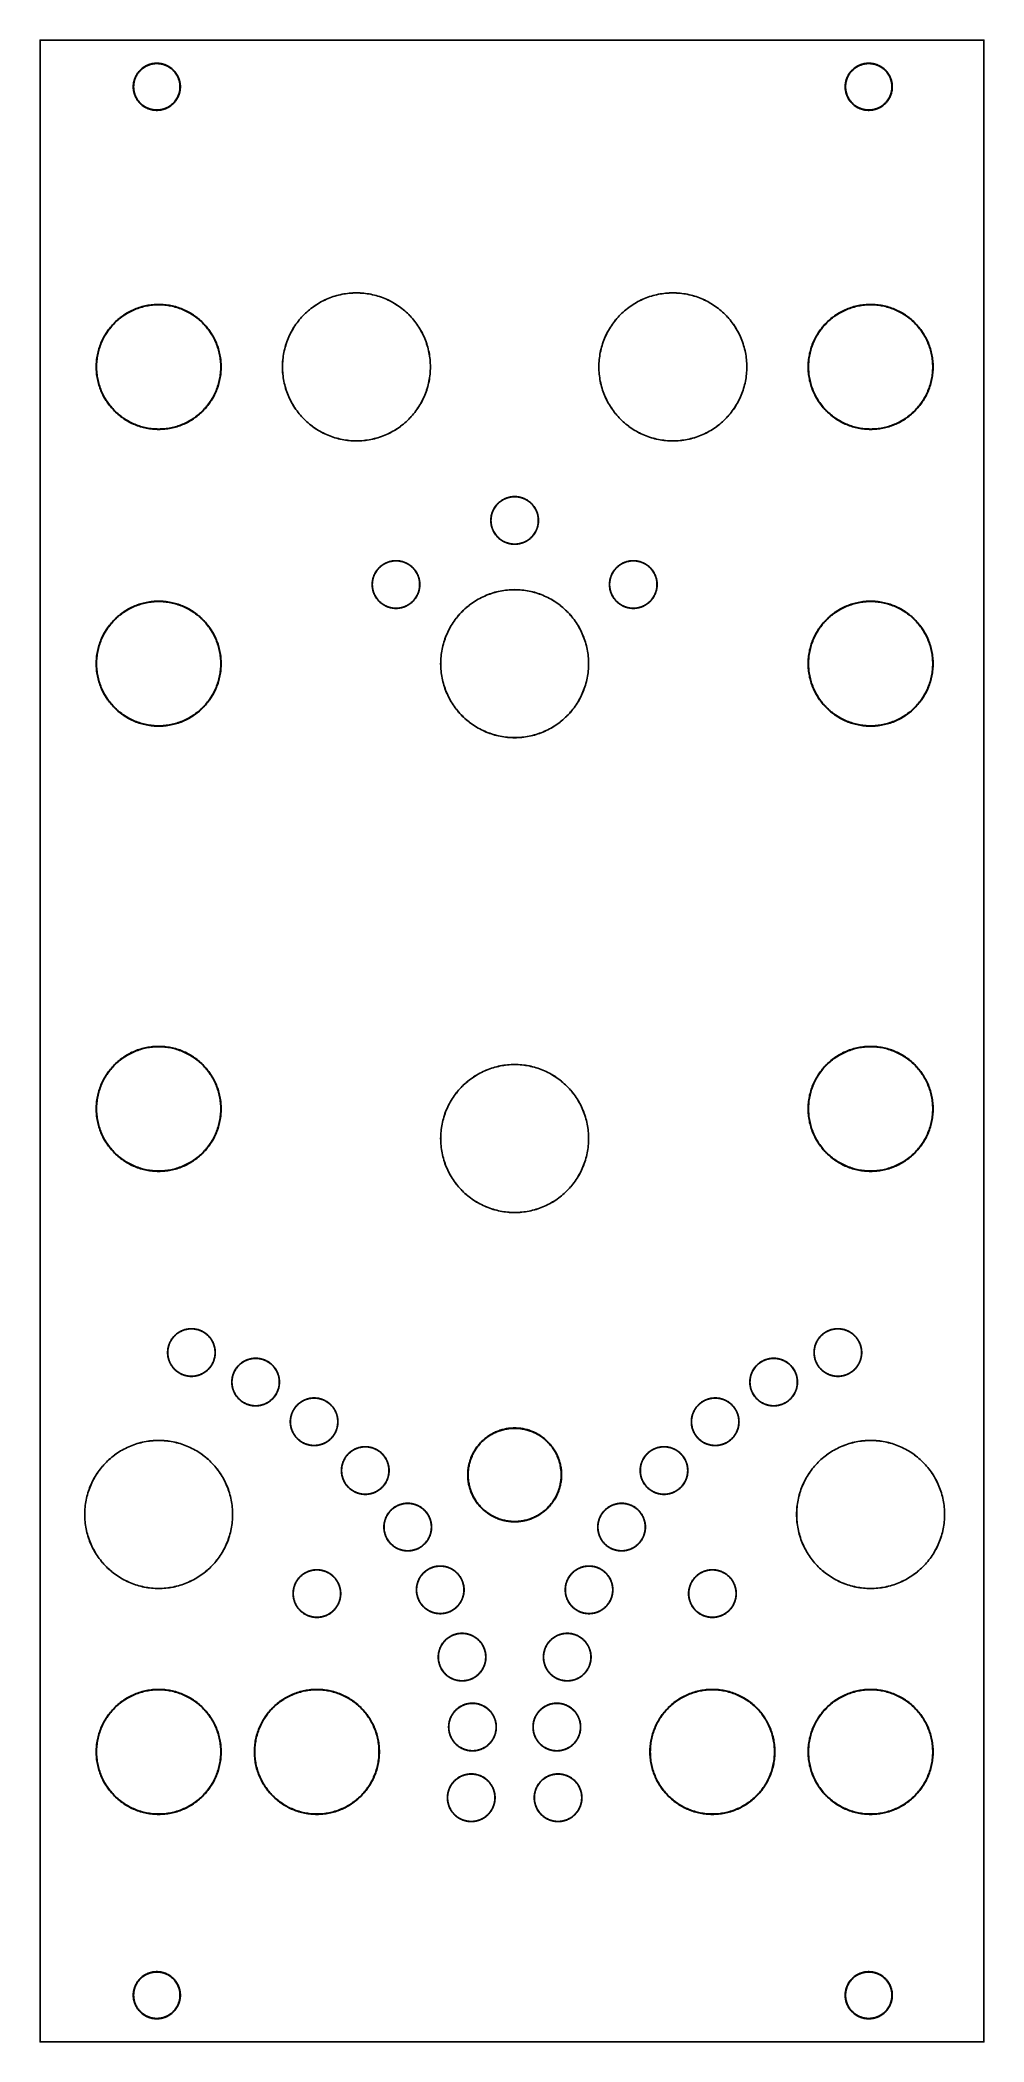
# Model space of a CAD drawing. Extents: x 6 to 66, y 0 to 129.
import ezdxf

# ---------------------------------------------------------------- set-up
doc = ezdxf.new("R2010")
doc.units = 0

msp = doc.modelspace()

# ---------------------------------------------------------------- linework, layer by layer
at = {"color": 5, "true_color": 0x0000ff}
msp.add_polyline3d([(66.20408, 0.3175, 0), (66.20408, 128.81762, 0), (5.58393, 128.81762, 0), (5.58393, 0.3175, 0), (66.20408, 0.3175, 0)], close=True, dxfattribs=at)
at = {"color": 34, "true_color": 0x008000}
for points in [[(5.58394, 0.3175, 0), (66.20408, 0.3175, 0), (66.20408, 128.81762, 0), (5.58394, 128.81762, 0), (5.58394, 0.3175, 0)], [(13.06449, 127.3302, 0), (13.02562, 127.32918, 0), (12.98676, 127.32715, 0), (12.9479, 127.3241, 0), (12.90929, 127.32004, 0), (12.87043, 127.31495, 0), (12.8665, 127.31433, 0), (12.82815, 127.30824, 0), (12.7898, 127.30113, 0), (12.7517, 127.29325, 0), (12.71385, 127.28411, 0), (12.67626, 127.2742, 0), (12.63892, 127.26328, 0), (12.60184, 127.25134, 0), (12.56501, 127.23839, 0), (12.52868, 127.22442, 0), (12.49262, 127.20969, 0), (12.45706, 127.19394, 0), (12.42175, 127.17743, 0), (12.38695, 127.1599, 0), (12.38341, 127.1581, 0), (12.34912, 127.13956, 0), (12.31534, 127.12025, 0), (12.28207, 127.09993, 0), (12.2493, 127.0791, 0), (12.21704, 127.05701, 0), (12.18529, 127.0344, 0), (12.1543, 127.01078, 0), (12.12408, 126.98639, 0), (12.09411, 126.96125, 0), (12.06515, 126.93559, 0), (12.0367, 126.90892, 0), (12.00902, 126.88149, 0), (12.00621, 126.87868, 0), (11.97928, 126.85049, 0), (11.95287, 126.82179, 0), (11.92747, 126.79232, 0), (11.90257, 126.76235, 0), (11.8787, 126.73162, 0), (11.85558, 126.70037, 0), (11.83323, 126.66837, 0), (11.8119, 126.63586, 0), (11.79107, 126.60284, 0), (11.77151, 126.56931, 0), (11.75246, 126.53527, 0), (11.73443, 126.50073, 0), (11.73262, 126.49719, 0), (11.7156, 126.46214, 0), (11.69935, 126.42658, 0), (11.68411, 126.39076, 0), (11.66988, 126.3547, 0), (11.65642, 126.31812, 0), (11.64398, 126.28104, 0), (11.63255, 126.24395, 0), (11.62213, 126.20636, 0), (11.61273, 126.16877, 0), (11.6041, 126.13067, 0), (11.59648, 126.09231, 0), (11.59013, 126.05396, 0), (11.58951, 126.05004, 0), (11.58392, 126.01168, 0), (11.57935, 125.97282, 0), (11.57579, 125.93421, 0), (11.57325, 125.89535, 0), (11.57173, 125.85623, 0), (11.57122, 125.81737, 0), (11.57173, 125.77851, 0), (11.57325, 125.73939, 0), (11.57579, 125.70053, 0), (11.57935, 125.66192, 0), (11.58392, 125.62306, 0), (11.58951, 125.58471, 0), (11.59013, 125.58078, 0), (11.59648, 125.54243, 0), (11.6041, 125.50407, 0), (11.61273, 125.46597, 0), (11.62213, 125.42838, 0), (11.63255, 125.39079, 0), (11.64398, 125.35371, 0), (11.65642, 125.31662, 0), (11.66988, 125.28005, 0), (11.68411, 125.24398, 0), (11.69935, 125.20816, 0), (11.7156, 125.1726, 0), (11.73262, 125.13755, 0), (11.73443, 125.13401, 0), (11.75246, 125.09947, 0), (11.77151, 125.06543, 0), (11.79107, 125.0319, 0), (11.8119, 124.99888, 0), (11.83323, 124.96637, 0), (11.85558, 124.93437, 0), (11.8787, 124.90313, 0), (11.90257, 124.87239, 0), (11.92747, 124.84242, 0), (11.95287, 124.81296, 0), (11.97928, 124.78425, 0), (12.00621, 124.75606, 0), (12.00902, 124.75325, 0), (12.0367, 124.72582, 0), (12.06515, 124.69915, 0), (12.09411, 124.67349, 0), (12.12408, 124.64835, 0), (12.1543, 124.62396, 0), (12.18529, 124.60034, 0), (12.21704, 124.57774, 0), (12.2493, 124.55564, 0), (12.28207, 124.53481, 0), (12.31534, 124.51449, 0), (12.34912, 124.49519, 0), (12.38341, 124.47664, 0), (12.38695, 124.47484, 0), (12.42175, 124.45731, 0), (12.45706, 124.4408, 0), (12.49262, 124.42506, 0), (12.52868, 124.41032, 0), (12.56501, 124.39635, 0), (12.60184, 124.3834, 0), (12.63892, 124.37146, 0), (12.67626, 124.36054, 0), (12.71385, 124.35063, 0), (12.7517, 124.34149, 0), (12.7898, 124.33362, 0), (12.82815, 124.3265, 0), (12.8665, 124.32041, 0), (12.87043, 124.31979, 0), (12.90929, 124.31471, 0), (12.9479, 124.31064, 0), (12.98676, 124.3076, 0), (13.02562, 124.30556, 0), (13.06449, 124.30455, 0), (13.1036, 124.30455, 0), (13.14246, 124.30556, 0), (13.18133, 124.3076, 0), (13.22019, 124.31064, 0), (13.2588, 124.31471, 0), (13.29766, 124.31979, 0), (13.30158, 124.32041, 0), (13.33994, 124.3265, 0), (13.37829, 124.33362, 0), (13.41639, 124.34149, 0), (13.45424, 124.35063, 0), (13.49183, 124.36054, 0), (13.52917, 124.37146, 0), (13.56625, 124.3834, 0), (13.60308, 124.39635, 0), (13.6394, 124.41032, 0), (13.67547, 124.42506, 0), (13.71103, 124.4408, 0), (13.74634, 124.45731, 0), (13.78113, 124.47484, 0), (13.78467, 124.47664, 0), (13.81896, 124.49519, 0), (13.85275, 124.51449, 0), (13.88602, 124.53481, 0), (13.91879, 124.55564, 0), (13.95104, 124.57774, 0), (13.98279, 124.60034, 0), (14.01378, 124.62396, 0), (14.04401, 124.64835, 0), (14.07398, 124.67349, 0), (14.10294, 124.69915, 0), (14.13138, 124.72582, 0), (14.15907, 124.75325, 0), (14.16188, 124.75606, 0), (14.1888, 124.78425, 0), (14.21522, 124.81296, 0), (14.24062, 124.84242, 0), (14.26551, 124.87239, 0), (14.28939, 124.90313, 0), (14.3125, 124.93437, 0), (14.33485, 124.96637, 0), (14.35619, 124.99888, 0), (14.37702, 125.0319, 0), (14.39658, 125.06543, 0), (14.41563, 125.09947, 0), (14.43366, 125.13401, 0), (14.43546, 125.13755, 0), (14.45248, 125.1726, 0), (14.46874, 125.20816, 0), (14.48398, 125.24398, 0), (14.4982, 125.28005, 0), (14.51166, 125.31662, 0), (14.52411, 125.35371, 0), (14.53554, 125.39079, 0), (14.54595, 125.42838, 0), (14.55535, 125.46597, 0), (14.56399, 125.50407, 0), (14.57161, 125.54243, 0), (14.57796, 125.58078, 0), (14.57858, 125.58471, 0), (14.58417, 125.62306, 0), (14.58874, 125.66192, 0), (14.59229, 125.70053, 0), (14.59484, 125.73939, 0), (14.59636, 125.77851, 0), (14.59687, 125.81737, 0), (14.59636, 125.85623, 0), (14.59484, 125.89535, 0), (14.59229, 125.93421, 0), (14.58874, 125.97282, 0), (14.58417, 126.01168, 0), (14.57858, 126.05004, 0), (14.57796, 126.05396, 0), (14.57161, 126.09231, 0), (14.56399, 126.13067, 0), (14.55535, 126.16877, 0), (14.54595, 126.20636, 0), (14.53554, 126.24395, 0), (14.52411, 126.28104, 0), (14.51166, 126.31812, 0), (14.4982, 126.3547, 0), (14.48398, 126.39076, 0), (14.46874, 126.42658, 0), (14.45248, 126.46214, 0), (14.43546, 126.49719, 0), (14.43366, 126.50073, 0), (14.41563, 126.53527, 0), (14.39658, 126.56931, 0), (14.37702, 126.60284, 0), (14.35619, 126.63586, 0), (14.33485, 126.66837, 0), (14.3125, 126.70037, 0), (14.28939, 126.73162, 0), (14.26551, 126.76235, 0), (14.24062, 126.79232, 0), (14.21522, 126.82179, 0), (14.1888, 126.85049, 0), (14.16188, 126.87868, 0), (14.15907, 126.88149, 0), (14.13138, 126.90892, 0), (14.10294, 126.93559, 0), (14.07398, 126.96125, 0), (14.04401, 126.98639, 0), (14.01378, 127.01078, 0), (13.98279, 127.0344, 0), (13.95104, 127.05701, 0), (13.91879, 127.0791, 0), (13.88602, 127.09993, 0), (13.85275, 127.12025, 0), (13.81896, 127.13956, 0), (13.78467, 127.1581, 0), (13.78113, 127.1599, 0), (13.74634, 127.17743, 0), (13.71103, 127.19394, 0), (13.67547, 127.20969, 0), (13.6394, 127.22442, 0), (13.60308, 127.23839, 0), (13.56625, 127.25134, 0), (13.52917, 127.26328, 0), (13.49183, 127.2742, 0), (13.45424, 127.28411, 0), (13.41639, 127.29325, 0), (13.37829, 127.30113, 0), (13.33994, 127.30824, 0), (13.30158, 127.31433, 0), (13.29766, 127.31495, 0), (13.2588, 127.32004, 0), (13.22019, 127.3241, 0), (13.18133, 127.32715, 0), (13.14246, 127.32918, 0), (13.1036, 127.3302, 0), (13.06449, 127.3302, 0)], [(13.18133, 124.33299, 0), (13.14246, 124.33096, 0), (13.1036, 124.32995, 0), (13.06449, 124.32995, 0), (13.02562, 124.33096, 0), (12.98676, 124.33299, 0), (12.9479, 124.33604, 0), (12.90929, 124.34011, 0), (12.87052, 124.34518, 0), (12.836, 124.35066, 0), (12.79765, 124.35777, 0), (12.75955, 124.36565, 0), (12.7217, 124.37479, 0), (12.68411, 124.3847, 0), (12.64677, 124.39562, 0), (12.60969, 124.40756, 0), (12.57286, 124.42051, 0), (12.53653, 124.43448, 0), (12.50047, 124.44921, 0), (12.46491, 124.46496, 0), (12.4296, 124.48147, 0), (12.39762, 124.49758, 0), (12.36405, 124.51574, 0), (12.33027, 124.53504, 0), (12.297, 124.55536, 0), (12.26423, 124.57619, 0), (12.23197, 124.59829, 0), (12.20022, 124.62089, 0), (12.16923, 124.64451, 0), (12.13901, 124.6689, 0), (12.10904, 124.69404, 0), (12.08008, 124.7197, 0), (12.05163, 124.74637, 0), (12.02631, 124.77147, 0), (11.99983, 124.79918, 0), (11.97342, 124.82789, 0), (11.94802, 124.85735, 0), (11.92312, 124.88732, 0), (11.89925, 124.91806, 0), (11.87613, 124.9493, 0), (11.85378, 124.9813, 0), (11.83245, 125.01381, 0), (11.81162, 125.04683, 0), (11.79206, 125.08036, 0), (11.77301, 125.1144, 0), (11.75614, 125.14672, 0), (11.73976, 125.18045, 0), (11.72351, 125.21601, 0), (11.70827, 125.25183, 0), (11.69404, 125.2879, 0), (11.68058, 125.32447, 0), (11.66813, 125.36156, 0), (11.6567, 125.39864, 0), (11.64629, 125.43623, 0), (11.63689, 125.47382, 0), (11.62826, 125.51192, 0), (11.62064, 125.55028, 0), (11.6147, 125.58618, 0), (11.60932, 125.62306, 0), (11.60475, 125.66192, 0), (11.60119, 125.70053, 0), (11.59865, 125.73939, 0), (11.59713, 125.77851, 0), (11.59662, 125.81737, 0), (11.59713, 125.85623, 0), (11.59865, 125.89535, 0), (11.60119, 125.93421, 0), (11.60475, 125.97282, 0), (11.60932, 126.01168, 0), (11.61468, 126.04849, 0), (11.62064, 126.08446, 0), (11.62826, 126.12282, 0), (11.63689, 126.16092, 0), (11.64629, 126.19851, 0), (11.6567, 126.2361, 0), (11.66813, 126.27319, 0), (11.68058, 126.31027, 0), (11.69404, 126.34685, 0), (11.70827, 126.38291, 0), (11.72351, 126.41873, 0), (11.73976, 126.45429, 0), (11.75614, 126.48802, 0), (11.77301, 126.52034, 0), (11.79206, 126.55438, 0), (11.81162, 126.58791, 0), (11.83245, 126.62093, 0), (11.85378, 126.65344, 0), (11.87613, 126.68544, 0), (11.89925, 126.71669, 0), (11.92312, 126.74742, 0), (11.94802, 126.77739, 0), (11.97342, 126.80686, 0), (11.99983, 126.83556, 0), (12.02631, 126.86327, 0), (12.05163, 126.88837, 0), (12.08008, 126.91504, 0), (12.10904, 126.9407, 0), (12.13901, 126.96584, 0), (12.16923, 126.99023, 0), (12.20022, 127.01385, 0), (12.23197, 127.03646, 0), (12.26423, 127.05855, 0), (12.297, 127.07938, 0), (12.33027, 127.0997, 0), (12.36405, 127.11901, 0), (12.39762, 127.13716, 0), (12.4296, 127.15327, 0), (12.46491, 127.16978, 0), (12.50047, 127.18553, 0), (12.53653, 127.20026, 0), (12.57286, 127.21423, 0), (12.60969, 127.22718, 0), (12.64677, 127.23912, 0), (12.68411, 127.25004, 0), (12.7217, 127.25995, 0), (12.75955, 127.26909, 0), (12.79765, 127.27697, 0), (12.836, 127.28408, 0), (12.87055, 127.28958, 0), (12.90929, 127.29464, 0), (12.9479, 127.2987, 0), (12.98676, 127.30175, 0), (13.02562, 127.30378, 0), (13.06449, 127.3048, 0), (13.1036, 127.3048, 0), (13.14246, 127.30378, 0), (13.18133, 127.30175, 0), (13.22019, 127.2987, 0), (13.2588, 127.29464, 0), (13.29749, 127.28958, 0), (13.33209, 127.28408, 0), (13.37044, 127.27697, 0), (13.40854, 127.26909, 0), (13.44639, 127.25995, 0), (13.48398, 127.25004, 0), (13.52132, 127.23912, 0), (13.5584, 127.22718, 0), (13.59523, 127.21423, 0), (13.63155, 127.20026, 0), (13.66762, 127.18553, 0), (13.70318, 127.16978, 0), (13.73849, 127.15327, 0), (13.77045, 127.13716, 0), (13.80403, 127.11901, 0), (13.83782, 127.0997, 0), (13.87109, 127.07938, 0), (13.90386, 127.05855, 0), (13.93611, 127.03646, 0), (13.96786, 127.01385, 0), (13.99885, 126.99023, 0), (14.02908, 126.96584, 0), (14.05905, 126.9407, 0), (14.08801, 126.91504, 0), (14.11645, 126.88837, 0), (14.1418, 126.86326, 0), (14.16825, 126.83556, 0), (14.19467, 126.80686, 0), (14.22007, 126.77739, 0), (14.24496, 126.74742, 0), (14.26884, 126.71669, 0), (14.29195, 126.68544, 0), (14.3143, 126.65344, 0), (14.33564, 126.62093, 0), (14.35647, 126.58791, 0), (14.37603, 126.55438, 0), (14.39508, 126.52034, 0), (14.41194, 126.48803, 0), (14.42832, 126.45429, 0), (14.44458, 126.41873, 0), (14.45982, 126.38291, 0), (14.47404, 126.34685, 0), (14.48751, 126.31027, 0), (14.49995, 126.27319, 0), (14.51138, 126.2361, 0), (14.5218, 126.19851, 0), (14.53119, 126.16092, 0), (14.53983, 126.12282, 0), (14.54745, 126.08446, 0), (14.55341, 126.04849, 0), (14.55877, 126.01168, 0), (14.56334, 125.97282, 0), (14.56689, 125.93421, 0), (14.56944, 125.89535, 0), (14.57096, 125.85623, 0), (14.57147, 125.81737, 0), (14.57096, 125.77851, 0), (14.56944, 125.73939, 0), (14.56689, 125.70053, 0), (14.56334, 125.66192, 0), (14.55877, 125.62306, 0), (14.55339, 125.58618, 0), (14.54745, 125.55028, 0), (14.53983, 125.51192, 0), (14.53119, 125.47382, 0), (14.5218, 125.43623, 0), (14.51138, 125.39864, 0), (14.49995, 125.36156, 0), (14.48751, 125.32447, 0), (14.47404, 125.2879, 0), (14.45982, 125.25183, 0), (14.44458, 125.21601, 0), (14.42832, 125.18045, 0), (14.41194, 125.14671, 0), (14.39508, 125.1144, 0), (14.37603, 125.08036, 0), (14.35647, 125.04683, 0), (14.33564, 125.01381, 0), (14.3143, 124.9813, 0), (14.29195, 124.9493, 0), (14.26884, 124.91806, 0), (14.24496, 124.88732, 0), (14.22007, 124.85735, 0), (14.19467, 124.82789, 0), (14.16825, 124.79918, 0), (14.1418, 124.77148, 0), (14.11645, 124.74637, 0), (14.08801, 124.7197, 0), (14.05905, 124.69404, 0), (14.02908, 124.6689, 0), (13.99885, 124.64451, 0), (13.96786, 124.62089, 0), (13.93611, 124.59829, 0), (13.90386, 124.57619, 0), (13.87109, 124.55536, 0), (13.83782, 124.53504, 0), (13.80403, 124.51574, 0), (13.77045, 124.49757, 0), (13.73849, 124.48147, 0), (13.70318, 124.46496, 0), (13.66762, 124.44921, 0), (13.63155, 124.43448, 0), (13.59523, 124.42051, 0), (13.5584, 124.40756, 0), (13.52132, 124.39562, 0), (13.48398, 124.3847, 0), (13.44639, 124.37479, 0), (13.40854, 124.36565, 0), (13.37044, 124.35777, 0), (13.33209, 124.35066, 0), (13.29752, 124.34517, 0), (13.2588, 124.34011, 0), (13.22019, 124.33604, 0), (13.18133, 124.33299, 0)], [(58.78449, 127.3302, 0), (58.74562, 127.32918, 0), (58.70676, 127.32715, 0), (58.6679, 127.3241, 0), (58.62929, 127.32004, 0), (58.59043, 127.31495, 0), (58.5865, 127.31433, 0), (58.54815, 127.30824, 0), (58.5098, 127.30113, 0), (58.4717, 127.29325, 0), (58.43385, 127.28411, 0), (58.39626, 127.2742, 0), (58.35892, 127.26328, 0), (58.32184, 127.25134, 0), (58.28501, 127.23839, 0), (58.24868, 127.22442, 0), (58.21262, 127.20969, 0), (58.17706, 127.19394, 0), (58.14175, 127.17743, 0), (58.10695, 127.1599, 0), (58.10341, 127.1581, 0), (58.06912, 127.13956, 0), (58.03534, 127.12025, 0), (58.00207, 127.09993, 0), (57.9693, 127.0791, 0), (57.93704, 127.05701, 0), (57.90529, 127.0344, 0), (57.8743, 127.01078, 0), (57.84408, 126.98639, 0), (57.81411, 126.96125, 0), (57.78515, 126.93559, 0), (57.7567, 126.90892, 0), (57.72902, 126.88149, 0), (57.72621, 126.87868, 0), (57.69928, 126.85049, 0), (57.67287, 126.82179, 0), (57.64747, 126.79232, 0), (57.62257, 126.76235, 0), (57.5987, 126.73162, 0), (57.57558, 126.70037, 0), (57.55323, 126.66837, 0), (57.5319, 126.63586, 0), (57.51107, 126.60284, 0), (57.49151, 126.56931, 0), (57.47246, 126.53527, 0), (57.45443, 126.50073, 0), (57.45262, 126.49719, 0), (57.4356, 126.46214, 0), (57.41935, 126.42658, 0), (57.40411, 126.39076, 0), (57.38988, 126.3547, 0), (57.37642, 126.31812, 0), (57.36398, 126.28104, 0), (57.35255, 126.24395, 0), (57.34213, 126.20636, 0), (57.33273, 126.16877, 0), (57.3241, 126.13067, 0), (57.31648, 126.09231, 0), (57.31013, 126.05396, 0), (57.30951, 126.05004, 0), (57.30392, 126.01168, 0), (57.29935, 125.97282, 0), (57.29579, 125.93421, 0), (57.29325, 125.89535, 0), (57.29173, 125.85623, 0), (57.29122, 125.81737, 0), (57.29173, 125.77851, 0), (57.29325, 125.73939, 0), (57.29579, 125.70053, 0), (57.29935, 125.66192, 0), (57.30392, 125.62306, 0), (57.30951, 125.58471, 0), (57.31013, 125.58078, 0), (57.31648, 125.54243, 0), (57.3241, 125.50407, 0), (57.33273, 125.46597, 0), (57.34213, 125.42838, 0), (57.35255, 125.39079, 0), (57.36398, 125.35371, 0), (57.37642, 125.31662, 0), (57.38988, 125.28005, 0), (57.40411, 125.24398, 0), (57.41935, 125.20816, 0), (57.4356, 125.1726, 0), (57.45262, 125.13755, 0), (57.45443, 125.13401, 0), (57.47246, 125.09947, 0), (57.49151, 125.06543, 0), (57.51107, 125.0319, 0), (57.5319, 124.99888, 0), (57.55323, 124.96637, 0), (57.57558, 124.93437, 0), (57.5987, 124.90313, 0), (57.62257, 124.87239, 0), (57.64747, 124.84242, 0), (57.67287, 124.81296, 0), (57.69928, 124.78425, 0), (57.72621, 124.75606, 0), (57.72902, 124.75325, 0), (57.7567, 124.72582, 0), (57.78515, 124.69915, 0), (57.81411, 124.67349, 0), (57.84408, 124.64835, 0), (57.8743, 124.62396, 0), (57.90529, 124.60034, 0), (57.93704, 124.57774, 0), (57.9693, 124.55564, 0), (58.00207, 124.53481, 0), (58.03534, 124.51449, 0), (58.06912, 124.49519, 0), (58.10341, 124.47664, 0), (58.10695, 124.47484, 0), (58.14175, 124.45731, 0), (58.17706, 124.4408, 0), (58.21262, 124.42506, 0), (58.24868, 124.41032, 0), (58.28501, 124.39635, 0), (58.32184, 124.3834, 0), (58.35892, 124.37146, 0), (58.39626, 124.36054, 0), (58.43385, 124.35063, 0), (58.4717, 124.34149, 0), (58.5098, 124.33362, 0), (58.54815, 124.3265, 0), (58.5865, 124.32041, 0), (58.59043, 124.31979, 0), (58.62929, 124.31471, 0), (58.6679, 124.31064, 0), (58.70676, 124.3076, 0), (58.74562, 124.30556, 0), (58.78449, 124.30455, 0), (58.8236, 124.30455, 0), (58.86246, 124.30556, 0), (58.90133, 124.3076, 0), (58.94019, 124.31064, 0), (58.9788, 124.31471, 0), (59.01766, 124.31979, 0), (59.02158, 124.32041, 0), (59.05994, 124.3265, 0), (59.09829, 124.33362, 0), (59.13639, 124.34149, 0), (59.17424, 124.35063, 0), (59.21183, 124.36054, 0), (59.24917, 124.37146, 0), (59.28625, 124.3834, 0), (59.32308, 124.39635, 0), (59.3594, 124.41032, 0), (59.39547, 124.42506, 0), (59.43103, 124.4408, 0), (59.46634, 124.45731, 0), (59.50113, 124.47484, 0), (59.50467, 124.47664, 0), (59.53896, 124.49519, 0), (59.57275, 124.51449, 0), (59.60602, 124.53481, 0), (59.63879, 124.55564, 0), (59.67104, 124.57774, 0), (59.70279, 124.60034, 0), (59.73378, 124.62396, 0), (59.76401, 124.64835, 0), (59.79398, 124.67349, 0), (59.82294, 124.69915, 0), (59.85138, 124.72582, 0), (59.87907, 124.75325, 0), (59.88188, 124.75606, 0), (59.9088, 124.78425, 0), (59.93522, 124.81296, 0), (59.96062, 124.84242, 0), (59.98551, 124.87239, 0), (60.00939, 124.90313, 0), (60.0325, 124.93437, 0), (60.05485, 124.96637, 0), (60.07619, 124.99888, 0), (60.09702, 125.0319, 0), (60.11658, 125.06543, 0), (60.13563, 125.09947, 0), (60.15366, 125.13401, 0), (60.15546, 125.13755, 0), (60.17248, 125.1726, 0), (60.18874, 125.20816, 0), (60.20398, 125.24398, 0), (60.2182, 125.28005, 0), (60.23166, 125.31662, 0), (60.24411, 125.35371, 0), (60.25554, 125.39079, 0), (60.26595, 125.42838, 0), (60.27535, 125.46597, 0), (60.28399, 125.50407, 0), (60.29161, 125.54243, 0), (60.29796, 125.58078, 0), (60.29858, 125.58471, 0), (60.30417, 125.62306, 0), (60.30874, 125.66192, 0), (60.3123, 125.70053, 0), (60.31484, 125.73939, 0), (60.31636, 125.77851, 0), (60.31687, 125.81737, 0), (60.31636, 125.85623, 0), (60.31484, 125.89535, 0), (60.3123, 125.93421, 0), (60.30874, 125.97282, 0), (60.30417, 126.01168, 0), (60.29858, 126.05004, 0), (60.29796, 126.05396, 0), (60.29161, 126.09231, 0), (60.28399, 126.13067, 0), (60.27535, 126.16877, 0), (60.26595, 126.20636, 0), (60.25554, 126.24395, 0), (60.24411, 126.28104, 0), (60.23166, 126.31812, 0), (60.2182, 126.3547, 0), (60.20398, 126.39076, 0), (60.18874, 126.42658, 0), (60.17248, 126.46214, 0), (60.15546, 126.49719, 0), (60.15366, 126.50073, 0), (60.13563, 126.53527, 0), (60.11658, 126.56931, 0), (60.09702, 126.60284, 0), (60.07619, 126.63586, 0), (60.05485, 126.66837, 0), (60.0325, 126.70037, 0), (60.00939, 126.73162, 0), (59.98551, 126.76235, 0), (59.96062, 126.79232, 0), (59.93522, 126.82179, 0), (59.9088, 126.85049, 0), (59.88188, 126.87868, 0), (59.87907, 126.88149, 0), (59.85138, 126.90892, 0), (59.82294, 126.93559, 0), (59.79398, 126.96125, 0), (59.76401, 126.98639, 0), (59.73378, 127.01078, 0), (59.70279, 127.0344, 0), (59.67104, 127.05701, 0), (59.63879, 127.0791, 0), (59.60602, 127.09993, 0), (59.57275, 127.12025, 0), (59.53896, 127.13956, 0), (59.50467, 127.1581, 0), (59.50113, 127.1599, 0), (59.46634, 127.17743, 0), (59.43103, 127.19394, 0), (59.39547, 127.20969, 0), (59.3594, 127.22442, 0), (59.32308, 127.23839, 0), (59.28625, 127.25134, 0), (59.24917, 127.26328, 0), (59.21183, 127.2742, 0), (59.17424, 127.28411, 0), (59.13639, 127.29325, 0), (59.09829, 127.30113, 0), (59.05994, 127.30824, 0), (59.02158, 127.31433, 0), (59.01766, 127.31495, 0), (58.9788, 127.32004, 0), (58.94019, 127.3241, 0), (58.90133, 127.32715, 0), (58.86246, 127.32918, 0), (58.8236, 127.3302, 0), (58.78449, 127.3302, 0)], [(58.90133, 124.33299, 0), (58.86246, 124.33096, 0), (58.8236, 124.32995, 0), (58.78449, 124.32995, 0), (58.74562, 124.33096, 0), (58.70676, 124.33299, 0), (58.6679, 124.33604, 0), (58.62929, 124.34011, 0), (58.59052, 124.34518, 0), (58.556, 124.35066, 0), (58.51765, 124.35777, 0), (58.47955, 124.36565, 0), (58.4417, 124.37479, 0), (58.40411, 124.3847, 0), (58.36677, 124.39562, 0), (58.32969, 124.40756, 0), (58.29286, 124.42051, 0), (58.25653, 124.43448, 0), (58.22047, 124.44921, 0), (58.18491, 124.46496, 0), (58.1496, 124.48147, 0), (58.11762, 124.49758, 0), (58.08405, 124.51574, 0), (58.05027, 124.53504, 0), (58.017, 124.55536, 0), (57.98423, 124.57619, 0), (57.95197, 124.59829, 0), (57.92022, 124.62089, 0), (57.88923, 124.64451, 0), (57.85901, 124.6689, 0), (57.82904, 124.69404, 0), (57.80008, 124.7197, 0), (57.77163, 124.74637, 0), (57.74631, 124.77147, 0), (57.71983, 124.79918, 0), (57.69342, 124.82789, 0), (57.66802, 124.85735, 0), (57.64312, 124.88732, 0), (57.61925, 124.91806, 0), (57.59613, 124.9493, 0), (57.57378, 124.9813, 0), (57.55245, 125.01381, 0), (57.53162, 125.04683, 0), (57.51206, 125.08036, 0), (57.49301, 125.1144, 0), (57.47614, 125.14672, 0), (57.45976, 125.18045, 0), (57.44351, 125.21601, 0), (57.42827, 125.25183, 0), (57.41404, 125.2879, 0), (57.40058, 125.32447, 0), (57.38813, 125.36156, 0), (57.3767, 125.39864, 0), (57.36629, 125.43623, 0), (57.35689, 125.47382, 0), (57.34826, 125.51192, 0), (57.34064, 125.55028, 0), (57.3347, 125.58618, 0), (57.32932, 125.62306, 0), (57.32475, 125.66192, 0), (57.32119, 125.70053, 0), (57.31865, 125.73939, 0), (57.31713, 125.77851, 0), (57.31662, 125.81737, 0), (57.31713, 125.85623, 0), (57.31865, 125.89535, 0), (57.32119, 125.93421, 0), (57.32475, 125.97282, 0), (57.32932, 126.01168, 0), (57.33468, 126.04849, 0), (57.34064, 126.08446, 0), (57.34826, 126.12282, 0), (57.35689, 126.16092, 0), (57.36629, 126.19851, 0), (57.3767, 126.2361, 0), (57.38813, 126.27319, 0), (57.40058, 126.31027, 0), (57.41404, 126.34685, 0), (57.42827, 126.38291, 0), (57.44351, 126.41873, 0), (57.45976, 126.45429, 0), (57.47614, 126.48802, 0), (57.49301, 126.52034, 0), (57.51206, 126.55438, 0), (57.53162, 126.58791, 0), (57.55245, 126.62093, 0), (57.57378, 126.65344, 0), (57.59613, 126.68544, 0), (57.61925, 126.71669, 0), (57.64312, 126.74742, 0), (57.66802, 126.77739, 0), (57.69342, 126.80686, 0), (57.71983, 126.83556, 0), (57.74631, 126.86327, 0), (57.77163, 126.88837, 0), (57.80008, 126.91504, 0), (57.82904, 126.9407, 0), (57.85901, 126.96584, 0), (57.88923, 126.99023, 0), (57.92022, 127.01385, 0), (57.95197, 127.03646, 0), (57.98423, 127.05855, 0), (58.017, 127.07938, 0), (58.05027, 127.0997, 0), (58.08405, 127.11901, 0), (58.11762, 127.13716, 0), (58.1496, 127.15327, 0), (58.18491, 127.16978, 0), (58.22047, 127.18553, 0), (58.25653, 127.20026, 0), (58.29286, 127.21423, 0), (58.32969, 127.22718, 0), (58.36677, 127.23912, 0), (58.40411, 127.25004, 0), (58.4417, 127.25995, 0), (58.47955, 127.26909, 0), (58.51765, 127.27697, 0), (58.556, 127.28408, 0), (58.59055, 127.28958, 0), (58.62929, 127.29464, 0), (58.6679, 127.2987, 0), (58.70676, 127.30175, 0), (58.74562, 127.30378, 0), (58.78449, 127.3048, 0), (58.8236, 127.3048, 0), (58.86246, 127.30378, 0), (58.90133, 127.30175, 0), (58.94019, 127.2987, 0), (58.9788, 127.29464, 0), (59.01749, 127.28958, 0), (59.05209, 127.28408, 0), (59.09044, 127.27697, 0), (59.12854, 127.26909, 0), (59.16639, 127.25995, 0), (59.20398, 127.25004, 0), (59.24132, 127.23912, 0), (59.2784, 127.22718, 0), (59.31523, 127.21423, 0), (59.35155, 127.20026, 0), (59.38762, 127.18553, 0), (59.42318, 127.16978, 0), (59.45849, 127.15327, 0), (59.49045, 127.13716, 0), (59.52403, 127.11901, 0), (59.55782, 127.0997, 0), (59.59109, 127.07938, 0), (59.62386, 127.05855, 0), (59.65611, 127.03646, 0), (59.68786, 127.01385, 0), (59.71885, 126.99023, 0), (59.74908, 126.96584, 0), (59.77905, 126.9407, 0), (59.80801, 126.91504, 0), (59.83645, 126.88837, 0), (59.8618, 126.86326, 0), (59.88825, 126.83556, 0), (59.91467, 126.80686, 0), (59.94007, 126.77739, 0), (59.96496, 126.74742, 0), (59.98884, 126.71669, 0), (60.01195, 126.68544, 0), (60.0343, 126.65344, 0), (60.05564, 126.62093, 0), (60.07647, 126.58791, 0), (60.09603, 126.55438, 0), (60.11508, 126.52034, 0), (60.13194, 126.48803, 0), (60.14832, 126.45429, 0), (60.16458, 126.41873, 0), (60.17982, 126.38291, 0), (60.19404, 126.34685, 0), (60.20751, 126.31027, 0), (60.21995, 126.27319, 0), (60.23138, 126.2361, 0), (60.2418, 126.19851, 0), (60.25119, 126.16092, 0), (60.25983, 126.12282, 0), (60.26745, 126.08446, 0), (60.27341, 126.04849, 0), (60.27877, 126.01168, 0), (60.28334, 125.97282, 0), (60.2869, 125.93421, 0), (60.28943, 125.89535, 0), (60.29096, 125.85623, 0), (60.29147, 125.81737, 0), (60.29096, 125.77851, 0), (60.28943, 125.73939, 0), (60.2869, 125.70053, 0), (60.28334, 125.66192, 0), (60.27877, 125.62306, 0), (60.27339, 125.58618, 0), (60.26745, 125.55028, 0), (60.25983, 125.51192, 0), (60.25119, 125.47382, 0), (60.2418, 125.43623, 0), (60.23138, 125.39864, 0), (60.21995, 125.36156, 0), (60.20751, 125.32447, 0), (60.19404, 125.2879, 0), (60.17982, 125.25183, 0), (60.16458, 125.21601, 0), (60.14832, 125.18045, 0), (60.13194, 125.14671, 0), (60.11508, 125.1144, 0), (60.09603, 125.08036, 0), (60.07647, 125.04683, 0), (60.05564, 125.01381, 0), (60.0343, 124.9813, 0), (60.01195, 124.9493, 0), (59.98884, 124.91806, 0), (59.96496, 124.88732, 0), (59.94007, 124.85735, 0), (59.91467, 124.82789, 0), (59.88825, 124.79918, 0), (59.8618, 124.77148, 0), (59.83645, 124.74637, 0), (59.80801, 124.7197, 0), (59.77905, 124.69404, 0), (59.74908, 124.6689, 0), (59.71885, 124.64451, 0), (59.68786, 124.62089, 0), (59.65611, 124.59829, 0), (59.62386, 124.57619, 0), (59.59109, 124.55536, 0), (59.55782, 124.53504, 0), (59.52403, 124.51574, 0), (59.49045, 124.49757, 0), (59.45849, 124.48147, 0), (59.42318, 124.46496, 0), (59.38762, 124.44921, 0), (59.35155, 124.43448, 0), (59.31523, 124.42051, 0), (59.2784, 124.40756, 0), (59.24132, 124.39562, 0), (59.20398, 124.3847, 0), (59.16639, 124.37479, 0), (59.12854, 124.36565, 0), (59.09044, 124.35777, 0), (59.05209, 124.35066, 0), (59.01752, 124.34517, 0), (58.9788, 124.34011, 0), (58.94019, 124.33604, 0), (58.90133, 124.33299, 0)], [(13.10589, 111.84889, 0), (13.00759, 111.84534, 0), (12.9098, 111.83924, 0), (12.81175, 111.83086, 0), (12.71422, 111.82019, 0), (12.61694, 111.80698, 0), (12.61301, 111.80636, 0), (12.51624, 111.79062, 0), (12.41972, 111.77258, 0), (12.32371, 111.75226, 0), (12.2282, 111.72966, 0), (12.13321, 111.70476, 0), (12.03897, 111.67733, 0), (11.94525, 111.64761, 0), (11.85254, 111.61561, 0), (11.76033, 111.58157, 0), (11.6694, 111.545, 0), (11.57898, 111.50639, 0), (11.48982, 111.4655, 0), (11.40169, 111.42232, 0), (11.39815, 111.42051, 0), (11.31077, 111.3753, 0), (11.22492, 111.32806, 0), (11.14008, 111.27878, 0), (11.05652, 111.22722, 0), (10.97422, 111.17362, 0), (10.89319, 111.118, 0), (10.81369, 111.06059, 0), (10.73546, 111.00116, 0), (10.65901, 110.93969, 0), (10.58382, 110.8767, 0), (10.51016, 110.81142, 0), (10.43828, 110.74462, 0), (10.36792, 110.67629, 0), (10.36511, 110.67348, 0), (10.29679, 110.60312, 0), (10.22997, 110.53124, 0), (10.16471, 110.45758, 0), (10.10171, 110.3824, 0), (10.04025, 110.30594, 0), (9.98081, 110.22771, 0), (9.92341, 110.14821, 0), (9.86778, 110.06718, 0), (9.81419, 109.98489, 0), (9.76262, 109.90132, 0), (9.71335, 109.81649, 0), (9.6661, 109.73063, 0), (9.62088, 109.64326, 0), (9.61909, 109.63972, 0), (9.57591, 109.55158, 0), (9.53501, 109.46243, 0), (9.4964, 109.372, 0), (9.45983, 109.28107, 0), (9.42578, 109.18887, 0), (9.39378, 109.09616, 0), (9.36407, 109.00243, 0), (9.33663, 108.9082, 0), (9.31175, 108.8132, 0), (9.28914, 108.7177, 0), (9.26882, 108.62169, 0), (9.25079, 108.52517, 0), (9.23504, 108.42839, 0), (9.23442, 108.42447, 0), (9.2212, 108.32719, 0), (9.21054, 108.22965, 0), (9.20215, 108.13161, 0), (9.19605, 108.03382, 0), (9.19251, 107.93552, 0), (9.19124, 107.83747, 0), (9.19251, 107.73943, 0), (9.19605, 107.64113, 0), (9.20215, 107.54334, 0), (9.21054, 107.4453, 0), (9.2212, 107.34776, 0), (9.23442, 107.25048, 0), (9.23504, 107.24655, 0), (9.25079, 107.14978, 0), (9.26882, 107.05326, 0), (9.28914, 106.95725, 0), (9.31175, 106.86174, 0), (9.33663, 106.76675, 0), (9.36407, 106.67251, 0), (9.39378, 106.57879, 0), (9.42578, 106.48608, 0), (9.45983, 106.39388, 0), (9.4964, 106.30294, 0), (9.53501, 106.21252, 0), (9.57591, 106.12337, 0), (9.61909, 106.03523, 0), (9.62088, 106.03169, 0), (9.6661, 105.94431, 0), (9.71335, 105.85846, 0), (9.76262, 105.77362, 0), (9.81419, 105.69006, 0), (9.86778, 105.60776, 0), (9.92341, 105.52674, 0), (9.98081, 105.44723, 0), (10.04025, 105.369, 0), (10.10171, 105.29255, 0), (10.16471, 105.21736, 0), (10.22997, 105.1437, 0), (10.29679, 105.07182, 0), (10.36511, 105.00146, 0), (10.36792, 104.99865, 0), (10.43828, 104.93033, 0), (10.51016, 104.86353, 0), (10.58382, 104.79825, 0), (10.65901, 104.73526, 0), (10.73546, 104.67379, 0), (10.81369, 104.61435, 0), (10.89319, 104.55695, 0), (10.97422, 104.50132, 0), (11.05652, 104.44773, 0), (11.14008, 104.39617, 0), (11.22492, 104.34689, 0), (11.31077, 104.29965, 0), (11.39815, 104.25443, 0), (11.40169, 104.25263, 0), (11.48982, 104.20945, 0), (11.57898, 104.16856, 0), (11.6694, 104.12995, 0), (11.76033, 104.09337, 0), (11.85254, 104.05934, 0), (11.94525, 104.02733, 0), (12.03897, 103.99761, 0), (12.13321, 103.97018, 0), (12.2282, 103.94529, 0), (12.32371, 103.92268, 0), (12.41972, 103.90236, 0), (12.51624, 103.88433, 0), (12.61301, 103.86858, 0), (12.61694, 103.86796, 0), (12.71422, 103.85475, 0), (12.81175, 103.84409, 0), (12.9098, 103.8357, 0), (13.00759, 103.82961, 0), (13.10589, 103.82605, 0), (13.20393, 103.82478, 0), (13.30198, 103.82605, 0), (13.40027, 103.82961, 0), (13.49806, 103.8357, 0), (13.59611, 103.84409, 0), (13.69364, 103.85475, 0), (13.79093, 103.86796, 0), (13.79485, 103.86858, 0), (13.89162, 103.88433, 0), (13.98814, 103.90236, 0), (14.08416, 103.92268, 0), (14.17966, 103.94529, 0), (14.27466, 103.97018, 0), (14.36889, 103.99761, 0), (14.46262, 104.02733, 0), (14.55533, 104.05934, 0), (14.64753, 104.09337, 0), (14.73846, 104.12995, 0), (14.82888, 104.16856, 0), (14.91804, 104.20945, 0), (15.00618, 104.25263, 0), (15.00972, 104.25443, 0), (15.09709, 104.29965, 0), (15.18294, 104.34689, 0), (15.26778, 104.39617, 0), (15.35135, 104.44773, 0), (15.43364, 104.50132, 0), (15.51467, 104.55695, 0), (15.59417, 104.61435, 0), (15.6724, 104.67379, 0), (15.74886, 104.73526, 0), (15.82404, 104.79825, 0), (15.8977, 104.86353, 0), (15.96958, 104.93033, 0), (16.03994, 104.99865, 0), (16.04275, 105.00146, 0), (16.11108, 105.07182, 0), (16.17787, 105.1437, 0), (16.24316, 105.21736, 0), (16.30614, 105.29255, 0), (16.36761, 105.369, 0), (16.42705, 105.44723, 0), (16.48445, 105.52674, 0), (16.54008, 105.60776, 0), (16.59368, 105.69006, 0), (16.64524, 105.77362, 0), (16.69451, 105.85846, 0), (16.74176, 105.94431, 0), (16.78697, 106.03169, 0), (16.78877, 106.03523, 0), (16.83195, 106.12337, 0), (16.87285, 106.21252, 0), (16.91146, 106.30294, 0), (16.94803, 106.39388, 0), (16.98207, 106.48608, 0), (17.01407, 106.57879, 0), (17.04379, 106.67251, 0), (17.07122, 106.76675, 0), (17.09611, 106.86174, 0), (17.11872, 106.95725, 0), (17.13904, 107.05326, 0), (17.15707, 107.14978, 0), (17.17282, 107.24655, 0), (17.17344, 107.25048, 0), (17.18665, 107.34776, 0), (17.19732, 107.4453, 0), (17.2057, 107.54334, 0), (17.2118, 107.64113, 0), (17.21535, 107.73943, 0), (17.21662, 107.83747, 0), (17.21535, 107.93552, 0), (17.2118, 108.03382, 0), (17.2057, 108.13161, 0), (17.19732, 108.22965, 0), (17.18665, 108.32719, 0), (17.17344, 108.42447, 0), (17.17282, 108.42839, 0), (17.15707, 108.52517, 0), (17.13904, 108.62169, 0), (17.11872, 108.7177, 0), (17.09611, 108.8132, 0), (17.07122, 108.9082, 0), (17.04379, 109.00243, 0), (17.01407, 109.09616, 0), (16.98207, 109.18887, 0), (16.94803, 109.28107, 0), (16.91146, 109.372, 0), (16.87285, 109.46243, 0), (16.83195, 109.55158, 0), (16.78877, 109.63972, 0), (16.78697, 109.64326, 0), (16.74176, 109.73063, 0), (16.69451, 109.81649, 0), (16.64524, 109.90132, 0), (16.59368, 109.98489, 0), (16.54008, 110.06718, 0), (16.48445, 110.14821, 0), (16.42705, 110.22771, 0), (16.36761, 110.30594, 0), (16.30614, 110.3824, 0), (16.24316, 110.45758, 0), (16.17787, 110.53124, 0), (16.11108, 110.60312, 0), (16.04275, 110.67348, 0), (16.03994, 110.67629, 0), (15.96958, 110.74462, 0), (15.8977, 110.81142, 0), (15.82404, 110.8767, 0), (15.74886, 110.93969, 0), (15.6724, 111.00116, 0), (15.59417, 111.06059, 0), (15.51467, 111.118, 0), (15.43364, 111.17362, 0), (15.35135, 111.22722, 0), (15.26778, 111.27878, 0), (15.18294, 111.32806, 0), (15.09709, 111.3753, 0), (15.00972, 111.42051, 0), (15.00618, 111.42232, 0), (14.91804, 111.4655, 0), (14.82888, 111.50639, 0), (14.73846, 111.545, 0), (14.64753, 111.58157, 0), (14.55533, 111.61561, 0), (14.46262, 111.64761, 0), (14.36889, 111.67733, 0), (14.27466, 111.70476, 0), (14.17966, 111.72966, 0), (14.08416, 111.75226, 0), (13.98814, 111.77258, 0), (13.89162, 111.79062, 0), (13.79485, 111.80636, 0), (13.79093, 111.80698, 0), (13.69364, 111.82019, 0), (13.59611, 111.83086, 0), (13.49806, 111.83924, 0), (13.40027, 111.84534, 0), (13.30198, 111.84889, 0), (13.20393, 111.85017, 0), (13.10589, 111.84889, 0)], [(13.40027, 103.85501, 0), (13.30198, 103.85145, 0), (13.20393, 103.85018, 0), (13.10589, 103.85145, 0), (13.00759, 103.85501, 0), (12.9098, 103.8611, 0), (12.81175, 103.86948, 0), (12.71422, 103.88015, 0), (12.61761, 103.89327, 0), (12.52409, 103.90849, 0), (12.42757, 103.92652, 0), (12.33156, 103.94684, 0), (12.23605, 103.96945, 0), (12.14106, 103.99434, 0), (12.04682, 104.02177, 0), (11.9531, 104.05149, 0), (11.86039, 104.08349, 0), (11.76818, 104.11753, 0), (11.67725, 104.15411, 0), (11.58683, 104.19271, 0), (11.49767, 104.23361, 0), (11.41034, 104.2764, 0), (11.3257, 104.3202, 0), (11.23985, 104.36744, 0), (11.15501, 104.41672, 0), (11.07145, 104.46828, 0), (10.98915, 104.52187, 0), (10.90812, 104.5775, 0), (10.82862, 104.6349, 0), (10.75039, 104.69434, 0), (10.67394, 104.75581, 0), (10.59875, 104.8188, 0), (10.52509, 104.88408, 0), (10.45321, 104.95088, 0), (10.38428, 105.01782, 0), (10.31734, 105.08675, 0), (10.25053, 105.15863, 0), (10.18526, 105.23229, 0), (10.12226, 105.30748, 0), (10.0608, 105.38393, 0), (10.00136, 105.46216, 0), (9.94396, 105.54167, 0), (9.88833, 105.62269, 0), (9.83474, 105.70499, 0), (9.78317, 105.78855, 0), (9.7339, 105.87339, 0), (9.68665, 105.95924, 0), (9.64304, 106.04351, 0), (9.60007, 106.13122, 0), (9.55917, 106.22037, 0), (9.52056, 106.31079, 0), (9.48399, 106.40173, 0), (9.44994, 106.49393, 0), (9.41794, 106.58664, 0), (9.38823, 106.68036, 0), (9.36079, 106.7746, 0), (9.33591, 106.86959, 0), (9.3133, 106.9651, 0), (9.29298, 107.06111, 0), (9.27495, 107.15763, 0), (9.25973, 107.25115, 0), (9.24661, 107.34776, 0), (9.23593, 107.4453, 0), (9.22756, 107.54334, 0), (9.22147, 107.64113, 0), (9.21791, 107.73943, 0), (9.21664, 107.83747, 0), (9.21791, 107.93552, 0), (9.22147, 108.03382, 0), (9.22756, 108.13161, 0), (9.23593, 108.22965, 0), (9.24661, 108.32719, 0), (9.25972, 108.42374, 0), (9.27495, 108.51732, 0), (9.29298, 108.61384, 0), (9.3133, 108.70985, 0), (9.33591, 108.80535, 0), (9.36079, 108.90035, 0), (9.38823, 108.99458, 0), (9.41794, 109.08831, 0), (9.44994, 109.18102, 0), (9.48399, 109.27322, 0), (9.52056, 109.36415, 0), (9.55917, 109.45458, 0), (9.60007, 109.54373, 0), (9.64303, 109.63143, 0), (9.68665, 109.7157, 0), (9.7339, 109.80156, 0), (9.78317, 109.88639, 0), (9.83474, 109.96996, 0), (9.88833, 110.05225, 0), (9.94396, 110.13328, 0), (10.00136, 110.21278, 0), (10.0608, 110.29101, 0), (10.12226, 110.36747, 0), (10.18526, 110.44265, 0), (10.25053, 110.51631, 0), (10.31734, 110.58819, 0), (10.38428, 110.65713, 0), (10.45321, 110.72407, 0), (10.52509, 110.79087, 0), (10.59875, 110.85615, 0), (10.67394, 110.91914, 0), (10.75039, 110.98061, 0), (10.82862, 111.04004, 0), (10.90812, 111.09745, 0), (10.98915, 111.15307, 0), (11.07145, 111.20667, 0), (11.15501, 111.25823, 0), (11.23985, 111.30751, 0), (11.3257, 111.35475, 0), (11.41069, 111.39872, 0), (11.49767, 111.44134, 0), (11.58683, 111.48223, 0), (11.67725, 111.52084, 0), (11.76818, 111.55742, 0), (11.86039, 111.59145, 0), (11.9531, 111.62346, 0), (12.04682, 111.65317, 0), (12.14106, 111.68061, 0), (12.23605, 111.7055, 0), (12.33156, 111.7281, 0), (12.42757, 111.74842, 0), (12.52409, 111.76646, 0), (12.61761, 111.78168, 0), (12.71422, 111.79479, 0), (12.81175, 111.80546, 0), (12.9098, 111.81384, 0), (13.00759, 111.81994, 0), (13.10589, 111.82349, 0), (13.20393, 111.82477, 0), (13.30198, 111.82349, 0), (13.40027, 111.81994, 0), (13.49806, 111.81384, 0), (13.59611, 111.80546, 0), (13.69364, 111.79479, 0), (13.7902, 111.78169, 0), (13.88377, 111.76646, 0), (13.98029, 111.74842, 0), (14.07631, 111.7281, 0), (14.17181, 111.7055, 0), (14.26681, 111.68061, 0), (14.36104, 111.65317, 0), (14.45477, 111.62346, 0), (14.54748, 111.59145, 0), (14.63968, 111.55742, 0), (14.73061, 111.52084, 0), (14.82103, 111.48223, 0), (14.91019, 111.44134, 0), (14.99718, 111.39873, 0), (15.08216, 111.35475, 0), (15.16801, 111.30751, 0), (15.25285, 111.25823, 0), (15.33642, 111.20667, 0), (15.41871, 111.15307, 0), (15.49974, 111.09745, 0), (15.57924, 111.04004, 0), (15.65747, 110.98061, 0), (15.73393, 110.91914, 0), (15.80911, 110.85615, 0), (15.88277, 110.79087, 0), (15.95465, 110.72407, 0), (16.02358, 110.65712, 0), (16.09053, 110.58819, 0), (16.15733, 110.51631, 0), (16.22261, 110.44265, 0), (16.28559, 110.36747, 0), (16.34706, 110.29101, 0), (16.4065, 110.21278, 0), (16.4639, 110.13328, 0), (16.51953, 110.05225, 0), (16.57313, 109.96996, 0), (16.62469, 109.88639, 0), (16.67396, 109.80156, 0), (16.72121, 109.7157, 0), (16.76519, 109.63072, 0), (16.8078, 109.54373, 0), (16.84869, 109.45458, 0), (16.8873, 109.36415, 0), (16.92387, 109.27322, 0), (16.9579, 109.18102, 0), (16.9899, 109.08831, 0), (17.01963, 108.99458, 0), (17.04705, 108.90035, 0), (17.07196, 108.80535, 0), (17.09456, 108.70985, 0), (17.11488, 108.61384, 0), (17.13291, 108.51732, 0), (17.14814, 108.42374, 0), (17.16125, 108.32719, 0), (17.17192, 108.22965, 0), (17.1803, 108.13161, 0), (17.1864, 108.03382, 0), (17.18995, 107.93552, 0), (17.19122, 107.83747, 0), (17.18995, 107.73943, 0), (17.1864, 107.64113, 0), (17.1803, 107.54334, 0), (17.17192, 107.4453, 0), (17.16125, 107.34776, 0), (17.14813, 107.25115, 0), (17.13291, 107.15763, 0), (17.11488, 107.06111, 0), (17.09456, 106.9651, 0), (17.07196, 106.86959, 0), (17.04705, 106.7746, 0), (17.01963, 106.68036, 0), (16.9899, 106.58664, 0), (16.9579, 106.49393, 0), (16.92387, 106.40173, 0), (16.8873, 106.31079, 0), (16.84869, 106.22037, 0), (16.8078, 106.13122, 0), (16.76518, 106.04423, 0), (16.72121, 105.95924, 0), (16.67396, 105.87339, 0), (16.62469, 105.78855, 0), (16.57313, 105.70499, 0), (16.51953, 105.62269, 0), (16.4639, 105.54167, 0), (16.4065, 105.46216, 0), (16.34706, 105.38393, 0), (16.28559, 105.30748, 0), (16.22261, 105.23229, 0), (16.15733, 105.15863, 0), (16.09053, 105.08675, 0), (16.02359, 105.01782, 0), (15.95465, 104.95088, 0), (15.88277, 104.88408, 0), (15.80911, 104.8188, 0), (15.73393, 104.75581, 0), (15.65747, 104.69434, 0), (15.57924, 104.6349, 0), (15.49974, 104.5775, 0), (15.41871, 104.52187, 0), (15.33642, 104.46828, 0), (15.25285, 104.41672, 0), (15.16801, 104.36744, 0), (15.08216, 104.3202, 0), (14.99753, 104.2764, 0), (14.91019, 104.23361, 0), (14.82103, 104.19271, 0), (14.73061, 104.15411, 0), (14.63968, 104.11753, 0), (14.54748, 104.08349, 0), (14.45477, 104.05149, 0), (14.36104, 104.02177, 0), (14.26681, 103.99434, 0), (14.17181, 103.96945, 0), (14.07631, 103.94684, 0), (13.98029, 103.92652, 0), (13.88377, 103.90849, 0), (13.7902, 103.89326, 0), (13.69364, 103.88015, 0), (13.59611, 103.86948, 0), (13.49806, 103.8611, 0), (13.40027, 103.85501, 0)], [(25.78734, 112.58727, 0), (25.67076, 112.58295, 0), (25.55443, 112.57584, 0), (25.43835, 112.56594, 0), (25.32253, 112.55298, 0), (25.20696, 112.53749, 0), (25.20656, 112.53743, 0), (25.09191, 112.51895, 0), (25.09189, 112.51895, 0), (25.0915, 112.51888, 0), (24.97695, 112.49755, 0), (24.8629, 112.47342, 0), (24.74936, 112.44649, 0), (24.63659, 112.41678, 0), (24.52457, 112.38426, 0), (24.41357, 112.34896, 0), (24.30334, 112.31111, 0), (24.19412, 112.27047, 0), (24.08566, 112.22704, 0), (23.97873, 112.18132, 0), (23.87255, 112.1328, 0), (23.76791, 112.0815, 0), (23.76755, 112.08132, 0), (23.66392, 112.02772, 0), (23.56181, 111.97133, 0), (23.46123, 111.91266, 0), (23.36191, 111.8517, 0), (23.26412, 111.78795, 0), (23.16811, 111.72216, 0), (23.07362, 111.65383, 0), (22.98091, 111.58322, 0), (22.88973, 111.51032, 0), (22.80057, 111.43539, 0), (22.7132, 111.35818, 0), (22.62785, 111.27868, 0), (22.54429, 111.1974, 0), (22.54401, 111.19712, 0), (22.46273, 111.11355, 0), (22.38323, 111.02821, 0), (22.30601, 110.94083, 0), (22.23108, 110.85168, 0), (22.15818, 110.76049, 0), (22.08757, 110.66778, 0), (22.01924, 110.57329, 0), (21.95346, 110.47728, 0), (21.8897, 110.37949, 0), (21.82874, 110.28018, 0), (21.77007, 110.17959, 0), (21.71368, 110.07748, 0), (21.7135, 110.07713, 0), (21.66009, 109.97385, 0), (21.65991, 109.9735, 0), (21.6086, 109.86885, 0), (21.56009, 109.76268, 0), (21.51437, 109.65574, 0), (21.47093, 109.54729, 0), (21.43029, 109.43807, 0), (21.39245, 109.32783, 0), (21.35714, 109.21683, 0), (21.32463, 109.10482, 0), (21.29491, 108.99204, 0), (21.26799, 108.8785, 0), (21.24386, 108.76446, 0), (21.24379, 108.76406, 0), (21.22252, 108.6499, 0), (21.22246, 108.64951, 0), (21.22246, 108.64949, 0), (21.20398, 108.53484, 0), (21.20391, 108.53445, 0), (21.18842, 108.41888, 0), (21.17547, 108.30305, 0), (21.16556, 108.18698, 0), (21.15845, 108.07064, 0), (21.15413, 107.95406, 0), (21.15261, 107.83747, 0), (21.15413, 107.72089, 0), (21.15845, 107.6043, 0), (21.16556, 107.48797, 0), (21.17547, 107.37189, 0), (21.18842, 107.25607, 0), (21.20391, 107.1405, 0), (21.20398, 107.1401, 0), (21.22252, 107.02504, 0), (21.24386, 106.91049, 0), (21.26799, 106.79644, 0), (21.29491, 106.6829, 0), (21.32463, 106.57013, 0), (21.35714, 106.45811, 0), (21.39245, 106.34712, 0), (21.43029, 106.23688, 0), (21.47093, 106.12766, 0), (21.51437, 106.0192, 0), (21.56009, 105.91227, 0), (21.6086, 105.8061, 0), (21.60878, 105.80574, 0), (21.65991, 105.70145, 0), (21.66009, 105.70109, 0), (21.71368, 105.59746, 0), (21.77007, 105.49535, 0), (21.82874, 105.39477, 0), (21.8897, 105.29546, 0), (21.95346, 105.19767, 0), (22.01924, 105.10165, 0), (22.08757, 105.00717, 0), (22.15818, 104.91446, 0), (22.23108, 104.82327, 0), (22.30601, 104.73412, 0), (22.38323, 104.64674, 0), (22.46273, 104.5614, 0), (22.54401, 104.47783, 0), (22.54429, 104.47755, 0), (22.62785, 104.39627, 0), (22.7132, 104.31677, 0), (22.80057, 104.23955, 0), (22.88973, 104.16462, 0), (22.98091, 104.09172, 0), (23.07362, 104.02111, 0), (23.16811, 103.95279, 0), (23.26412, 103.887, 0), (23.36191, 103.82325, 0), (23.46123, 103.76229, 0), (23.56181, 103.70361, 0), (23.66392, 103.64722, 0), (23.66427, 103.64704, 0), (23.76755, 103.59363, 0), (23.76791, 103.59345, 0), (23.87255, 103.54214, 0), (23.97873, 103.49363, 0), (24.08566, 103.44791, 0), (24.19412, 103.40447, 0), (24.30334, 103.36383, 0), (24.41357, 103.32599, 0), (24.52457, 103.29068, 0), (24.63659, 103.25817, 0), (24.74936, 103.22845, 0), (24.8629, 103.20153, 0), (24.97695, 103.1774, 0), (25.0915, 103.15606, 0), (25.20656, 103.13752, 0), (25.20696, 103.13746, 0), (25.32253, 103.12196, 0), (25.43835, 103.10901, 0), (25.55443, 103.0991, 0), (25.67076, 103.09199, 0), (25.78734, 103.08767, 0), (25.90393, 103.08615, 0), (26.02052, 103.08767, 0), (26.1371, 103.09199, 0), (26.25344, 103.0991, 0), (26.36951, 103.10901, 0), (26.48534, 103.12196, 0), (26.60091, 103.13746, 0), (26.6013, 103.13752, 0), (26.71636, 103.15606, 0), (26.83092, 103.1774, 0), (26.94496, 103.20153, 0), (27.0585, 103.22845, 0), (27.17128, 103.25817, 0), (27.28329, 103.29068, 0), (27.39429, 103.32599, 0), (27.50452, 103.36383, 0), (27.61374, 103.40447, 0), (27.7222, 103.44791, 0), (27.82914, 103.49363, 0), (27.93531, 103.54214, 0), (28.03996, 103.59345, 0), (28.04031, 103.59363, 0), (28.14359, 103.64704, 0), (28.14394, 103.64722, 0), (28.24605, 103.70361, 0), (28.34663, 103.76229, 0), (28.44595, 103.82325, 0), (28.54374, 103.887, 0), (28.63975, 103.95279, 0), (28.73424, 104.02111, 0), (28.82695, 104.09172, 0), (28.91813, 104.16462, 0), (29.00729, 104.23955, 0), (29.09466, 104.31677, 0), (29.18001, 104.39627, 0), (29.26357, 104.47755, 0), (29.26385, 104.47783, 0), (29.34513, 104.5614, 0), (29.42464, 104.64674, 0), (29.50185, 104.73412, 0), (29.57678, 104.82327, 0), (29.64968, 104.91446, 0), (29.72029, 105.00717, 0), (29.78862, 105.10165, 0), (29.8544, 105.19767, 0), (29.91816, 105.29546, 0), (29.97912, 105.39477, 0), (30.03779, 105.49535, 0), (30.09418, 105.59746, 0), (30.14777, 105.70109, 0), (30.14795, 105.70145, 0), (30.19908, 105.80574, 0), (30.19926, 105.8061, 0), (30.24778, 105.91227, 0), (30.2935, 106.0192, 0), (30.33693, 106.12766, 0), (30.37757, 106.23688, 0), (30.41542, 106.34712, 0), (30.45072, 106.45811, 0), (30.48323, 106.57013, 0), (30.51295, 106.6829, 0), (30.53988, 106.79644, 0), (30.56401, 106.91049, 0), (30.58534, 107.02504, 0), (30.58541, 107.02543, 0), (30.58541, 107.02545, 0), (30.60388, 107.1401, 0), (30.60395, 107.1405, 0), (30.61944, 107.25607, 0), (30.6324, 107.37189, 0), (30.6423, 107.48797, 0), (30.64941, 107.6043, 0), (30.65373, 107.72089, 0), (30.65526, 107.83747, 0), (30.65373, 107.95406, 0), (30.64941, 108.07064, 0), (30.6423, 108.18698, 0), (30.6324, 108.30305, 0), (30.61944, 108.41888, 0), (30.60395, 108.53445, 0), (30.60388, 108.53484, 0), (30.58541, 108.64949, 0), (30.58541, 108.64951, 0), (30.58534, 108.6499, 0), (30.56401, 108.76446, 0), (30.53988, 108.8785, 0), (30.51295, 108.99204, 0), (30.48323, 109.10482, 0), (30.45072, 109.21683, 0), (30.41542, 109.32783, 0), (30.37757, 109.43807, 0), (30.33693, 109.54729, 0), (30.2935, 109.65574, 0), (30.24778, 109.76268, 0), (30.19926, 109.86885, 0), (30.14795, 109.9735, 0), (30.14777, 109.97385, 0), (30.09436, 110.07713, 0), (30.09418, 110.07748, 0), (30.03779, 110.17959, 0), (29.97912, 110.28018, 0), (29.91816, 110.37949, 0), (29.8544, 110.47728, 0), (29.78862, 110.57329, 0), (29.72029, 110.66778, 0), (29.64968, 110.76049, 0), (29.57678, 110.85168, 0), (29.50185, 110.94083, 0), (29.42464, 111.02821, 0), (29.34513, 111.11355, 0), (29.26385, 111.19712, 0), (29.26357, 111.1974, 0), (29.18001, 111.27868, 0), (29.09466, 111.35818, 0), (29.00729, 111.43539, 0), (28.91813, 111.51032, 0), (28.82695, 111.58322, 0), (28.73424, 111.65383, 0), (28.63975, 111.72216, 0), (28.54374, 111.78795, 0), (28.44595, 111.8517, 0), (28.34663, 111.91266, 0), (28.24605, 111.97133, 0), (28.14394, 112.02772, 0), (28.04031, 112.08132, 0), (28.03996, 112.0815, 0), (27.93531, 112.1328, 0), (27.82914, 112.18132, 0), (27.7222, 112.22704, 0), (27.61374, 112.27047, 0), (27.50452, 112.31111, 0), (27.39429, 112.34896, 0), (27.28329, 112.38426, 0), (27.17128, 112.41678, 0), (27.0585, 112.44649, 0), (26.94496, 112.47342, 0), (26.83092, 112.49755, 0), (26.71636, 112.51888, 0), (26.71597, 112.51895, 0), (26.71595, 112.51895, 0), (26.6013, 112.53743, 0), (26.60091, 112.53749, 0), (26.48534, 112.55298, 0), (26.36951, 112.56594, 0), (26.25344, 112.57584, 0), (26.1371, 112.58295, 0), (26.02052, 112.58727, 0), (25.90393, 112.5888, 0), (25.78734, 112.58727, 0)], [(26.1371, 103.09453, 0), (26.02052, 103.09021, 0), (25.90393, 103.08869, 0), (25.78734, 103.09021, 0), (25.67076, 103.09453, 0), (25.55443, 103.10164, 0), (25.43835, 103.11155, 0), (25.32253, 103.1245, 0), (25.20696, 103.14, 0), (25.20694, 103.14, 0), (25.09229, 103.15848, 0), (24.97773, 103.17981, 0), (24.86369, 103.20394, 0), (24.75015, 103.23087, 0), (24.63737, 103.26058, 0), (24.52536, 103.2931, 0), (24.41436, 103.3284, 0), (24.30412, 103.36625, 0), (24.1949, 103.40689, 0), (24.08645, 103.45032, 0), (23.97951, 103.49604, 0), (23.87334, 103.54456, 0), (23.76892, 103.59575, 0), (23.66541, 103.64928, 0), (23.56331, 103.70567, 0), (23.46272, 103.76434, 0), (23.36341, 103.8253, 0), (23.26562, 103.88905, 0), (23.16961, 103.95484, 0), (23.07512, 104.02317, 0), (22.98241, 104.09378, 0), (22.89122, 104.16668, 0), (22.80207, 104.24161, 0), (22.71469, 104.31882, 0), (22.62935, 104.39832, 0), (22.54592, 104.47946, 0), (22.46478, 104.56289, 0), (22.38528, 104.64823, 0), (22.30806, 104.73561, 0), (22.23313, 104.82476, 0), (22.16024, 104.91595, 0), (22.08962, 105.00866, 0), (22.0213, 105.10315, 0), (21.95551, 105.19916, 0), (21.89176, 105.29695, 0), (21.8308, 105.39626, 0), (21.77212, 105.49685, 0), (21.71574, 105.59896, 0), (21.66221, 105.70246, 0), (21.61101, 105.80688, 0), (21.5625, 105.91305, 0), (21.51678, 106.01999, 0), (21.47335, 106.12845, 0), (21.43271, 106.23767, 0), (21.39486, 106.3479, 0), (21.35955, 106.4589, 0), (21.32704, 106.57091, 0), (21.29732, 106.68369, 0), (21.2704, 106.79723, 0), (21.24627, 106.91127, 0), (21.225, 107.02543, 0), (21.22493, 107.02583, 0), (21.20646, 107.14048, 0), (21.20646, 107.1405, 0), (21.19096, 107.25607, 0), (21.17801, 107.37189, 0), (21.1681, 107.48797, 0), (21.16099, 107.6043, 0), (21.15667, 107.72089, 0), (21.15515, 107.83747, 0), (21.15667, 107.95406, 0), (21.16099, 108.07064, 0), (21.1681, 108.18698, 0), (21.17801, 108.30305, 0), (21.19096, 108.41888, 0), (21.20646, 108.53445, 0), (21.20646, 108.53447, 0), (21.22493, 108.64912, 0), (21.24627, 108.76367, 0), (21.2704, 108.87772, 0), (21.29732, 108.99126, 0), (21.32704, 109.10403, 0), (21.35955, 109.21605, 0), (21.39486, 109.32704, 0), (21.43271, 109.43728, 0), (21.47335, 109.5465, 0), (21.51678, 109.65496, 0), (21.5625, 109.76189, 0), (21.61101, 109.86806, 0), (21.6623, 109.97267, 0), (21.71574, 110.07599, 0), (21.77212, 110.1781, 0), (21.8308, 110.27868, 0), (21.89176, 110.378, 0), (21.95551, 110.47579, 0), (22.0213, 110.5718, 0), (22.08962, 110.66629, 0), (22.16024, 110.759, 0), (22.23313, 110.85018, 0), (22.30806, 110.93934, 0), (22.38528, 111.02671, 0), (22.46478, 111.11206, 0), (22.54592, 111.19548, 0), (22.62935, 111.27662, 0), (22.71469, 111.35612, 0), (22.80207, 111.43334, 0), (22.89122, 111.50827, 0), (22.98241, 111.58117, 0), (23.07512, 111.65178, 0), (23.16961, 111.72011, 0), (23.26562, 111.78589, 0), (23.36341, 111.84965, 0), (23.46272, 111.91061, 0), (23.56331, 111.96928, 0), (23.66541, 112.02567, 0), (23.76892, 112.07919, 0), (23.87334, 112.13039, 0), (23.97951, 112.1789, 0), (24.08645, 112.22462, 0), (24.1949, 112.26806, 0), (24.30412, 112.3087, 0), (24.41436, 112.34654, 0), (24.52536, 112.38185, 0), (24.63737, 112.41436, 0), (24.75015, 112.44408, 0), (24.86369, 112.471, 0), (24.97773, 112.49513, 0), (25.09229, 112.51647, 0), (25.20706, 112.53496, 0), (25.32253, 112.55044, 0), (25.43835, 112.5634, 0), (25.55443, 112.5733, 0), (25.67076, 112.58041, 0), (25.78734, 112.58473, 0), (25.90393, 112.58626, 0), (26.02052, 112.58473, 0), (26.1371, 112.58041, 0), (26.25344, 112.5733, 0), (26.36951, 112.5634, 0), (26.48534, 112.55044, 0), (26.60075, 112.53497, 0), (26.71558, 112.51647, 0), (26.83013, 112.49513, 0), (26.94418, 112.471, 0), (27.05771, 112.44408, 0), (27.17049, 112.41436, 0), (27.2825, 112.38185, 0), (27.3935, 112.34654, 0), (27.50374, 112.3087, 0), (27.61296, 112.26806, 0), (27.72142, 112.22462, 0), (27.82835, 112.1789, 0), (27.93452, 112.13039, 0), (28.03917, 112.07908, 0), (28.14245, 112.02567, 0), (28.24456, 111.96928, 0), (28.34514, 111.91061, 0), (28.44445, 111.84965, 0), (28.54224, 111.78589, 0), (28.63826, 111.72011, 0), (28.73274, 111.65178, 0), (28.82545, 111.58117, 0), (28.91664, 111.50827, 0), (29.00579, 111.43334, 0), (29.09317, 111.35612, 0), (29.17851, 111.27662, 0), (29.26194, 111.19548, 0), (29.34308, 111.11206, 0), (29.42258, 111.02671, 0), (29.4998, 110.93934, 0), (29.57473, 110.85018, 0), (29.64763, 110.759, 0), (29.71824, 110.66629, 0), (29.78656, 110.5718, 0), (29.85235, 110.47579, 0), (29.9161, 110.378, 0), (29.97706, 110.27868, 0), (30.03574, 110.1781, 0), (30.09213, 110.07599, 0), (30.14556, 109.97267, 0), (30.19685, 109.86806, 0), (30.24536, 109.76189, 0), (30.29108, 109.65496, 0), (30.33452, 109.5465, 0), (30.37516, 109.43728, 0), (30.413, 109.32704, 0), (30.44831, 109.21605, 0), (30.48082, 109.10403, 0), (30.51054, 108.99126, 0), (30.53746, 108.87772, 0), (30.56159, 108.76367, 0), (30.58293, 108.64912, 0), (30.60142, 108.53435, 0), (30.6169, 108.41888, 0), (30.62985, 108.30305, 0), (30.63976, 108.18698, 0), (30.64687, 108.07064, 0), (30.65119, 107.95406, 0), (30.65271, 107.83747, 0), (30.65119, 107.72089, 0), (30.64687, 107.6043, 0), (30.63976, 107.48797, 0), (30.62985, 107.37189, 0), (30.6169, 107.25607, 0), (30.60141, 107.1405, 0), (30.60141, 107.14048, 0), (30.58293, 107.02583, 0), (30.58286, 107.02543, 0), (30.56159, 106.91127, 0), (30.53746, 106.79723, 0), (30.51054, 106.68369, 0), (30.48082, 106.57091, 0), (30.44831, 106.4589, 0), (30.413, 106.3479, 0), (30.37516, 106.23767, 0), (30.33452, 106.12845, 0), (30.29108, 106.01999, 0), (30.24536, 105.91305, 0), (30.19685, 105.80688, 0), (30.14565, 105.70246, 0), (30.09213, 105.59896, 0), (30.03574, 105.49685, 0), (29.97706, 105.39626, 0), (29.9161, 105.29695, 0), (29.85235, 105.19916, 0), (29.78656, 105.10315, 0), (29.71824, 105.00866, 0), (29.64763, 104.91595, 0), (29.57473, 104.82476, 0), (29.4998, 104.73561, 0), (29.42258, 104.64823, 0), (29.34308, 104.56289, 0), (29.26194, 104.47946, 0), (29.17851, 104.39832, 0), (29.09317, 104.31882, 0), (29.00579, 104.24161, 0), (28.91664, 104.16668, 0), (28.82545, 104.09378, 0), (28.73274, 104.02317, 0), (28.63826, 103.95484, 0), (28.54224, 103.88905, 0), (28.44445, 103.8253, 0), (28.34514, 103.76434, 0), (28.24456, 103.70567, 0), (28.14245, 103.64928, 0), (28.03913, 103.59584, 0), (27.93452, 103.54456, 0), (27.82835, 103.49604, 0), (27.72142, 103.45032, 0), (27.61296, 103.40689, 0), (27.50374, 103.36625, 0), (27.3935, 103.3284, 0), (27.2825, 103.2931, 0), (27.17049, 103.26058, 0), (27.05771, 103.23087, 0), (26.94418, 103.20394, 0), (26.83013, 103.17981, 0), (26.71558, 103.15848, 0), (26.60093, 103.14, 0), (26.60091, 103.14, 0), (26.48534, 103.1245, 0), (26.36951, 103.11155, 0), (26.25344, 103.10164, 0), (26.1371, 103.09453, 0)], [(46.10735, 112.58727, 0), (45.99076, 112.58295, 0), (45.87443, 112.57584, 0), (45.75835, 112.56594, 0), (45.64253, 112.55298, 0), (45.52696, 112.53749, 0), (45.52656, 112.53743, 0), (45.41191, 112.51895, 0), (45.41189, 112.51895, 0), (45.4115, 112.51888, 0), (45.29695, 112.49755, 0), (45.1829, 112.47342, 0), (45.06936, 112.44649, 0), (44.95659, 112.41678, 0), (44.84457, 112.38426, 0), (44.73357, 112.34896, 0), (44.62334, 112.31111, 0), (44.51412, 112.27047, 0), (44.40566, 112.22704, 0), (44.29873, 112.18132, 0), (44.19255, 112.1328, 0), (44.08791, 112.0815, 0), (44.08755, 112.08132, 0), (43.98392, 112.02772, 0), (43.88181, 111.97133, 0), (43.78123, 111.91266, 0), (43.68191, 111.8517, 0), (43.58412, 111.78795, 0), (43.48811, 111.72216, 0), (43.39362, 111.65383, 0), (43.30091, 111.58322, 0), (43.20973, 111.51032, 0), (43.12057, 111.43539, 0), (43.0332, 111.35818, 0), (42.94785, 111.27868, 0), (42.86429, 111.1974, 0), (42.86401, 111.19712, 0), (42.78273, 111.11355, 0), (42.70323, 111.02821, 0), (42.62601, 110.94083, 0), (42.55108, 110.85168, 0), (42.47818, 110.76049, 0), (42.40757, 110.66778, 0), (42.33924, 110.57329, 0), (42.27346, 110.47728, 0), (42.2097, 110.37949, 0), (42.14874, 110.28018, 0), (42.09007, 110.17959, 0), (42.03368, 110.07748, 0), (42.0335, 110.07713, 0), (41.98009, 109.97385, 0), (41.97991, 109.9735, 0), (41.9286, 109.86885, 0), (41.88009, 109.76268, 0), (41.83437, 109.65574, 0), (41.79093, 109.54729, 0), (41.75029, 109.43807, 0), (41.71244, 109.32783, 0), (41.67714, 109.21683, 0), (41.64463, 109.10482, 0), (41.61491, 108.99204, 0), (41.58799, 108.8785, 0), (41.58791, 108.87811, 0), (41.56386, 108.76446, 0), (41.56378, 108.76406, 0), (41.54252, 108.6499, 0), (41.54246, 108.64951, 0), (41.54246, 108.64949, 0), (41.52398, 108.53484, 0), (41.52391, 108.53445, 0), (41.50842, 108.41888, 0), (41.49546, 108.30305, 0), (41.48556, 108.18698, 0), (41.47845, 108.07064, 0), (41.47413, 107.95406, 0), (41.47261, 107.83747, 0), (41.47413, 107.72089, 0), (41.47845, 107.6043, 0), (41.48556, 107.48797, 0), (41.49546, 107.37189, 0), (41.50842, 107.25607, 0), (41.52391, 107.1405, 0), (41.52398, 107.1401, 0), (41.54252, 107.02504, 0), (41.56378, 106.9109, 0), (41.56378, 106.91088, 0), (41.56386, 106.91049, 0), (41.58799, 106.79644, 0), (41.61491, 106.6829, 0), (41.64463, 106.57013, 0), (41.67714, 106.45811, 0), (41.71244, 106.34712, 0), (41.75029, 106.23688, 0), (41.79093, 106.12766, 0), (41.83437, 106.0192, 0), (41.88009, 105.91227, 0), (41.9286, 105.8061, 0), (41.92878, 105.80574, 0), (41.97991, 105.70145, 0), (41.98009, 105.70109, 0), (42.03368, 105.59746, 0), (42.09007, 105.49535, 0), (42.14874, 105.39477, 0), (42.2097, 105.29546, 0), (42.27346, 105.19767, 0), (42.33924, 105.10165, 0), (42.40757, 105.00717, 0), (42.47818, 104.91446, 0), (42.55108, 104.82327, 0), (42.62601, 104.73412, 0), (42.70323, 104.64674, 0), (42.78273, 104.5614, 0), (42.86401, 104.47783, 0), (42.86429, 104.47755, 0), (42.94785, 104.39627, 0), (43.0332, 104.31677, 0), (43.12057, 104.23955, 0), (43.20973, 104.16462, 0), (43.30091, 104.09172, 0), (43.39362, 104.02111, 0), (43.48811, 103.95279, 0), (43.58412, 103.887, 0), (43.68191, 103.82325, 0), (43.78123, 103.76229, 0), (43.88181, 103.70361, 0), (43.98392, 103.64722, 0), (43.98427, 103.64704, 0), (44.08755, 103.59363, 0), (44.08791, 103.59345, 0), (44.19255, 103.54214, 0), (44.29873, 103.49363, 0), (44.40566, 103.44791, 0), (44.51412, 103.40447, 0), (44.62334, 103.36383, 0), (44.73357, 103.32599, 0), (44.84457, 103.29068, 0), (44.95659, 103.25817, 0), (45.06936, 103.22845, 0), (45.1829, 103.20153, 0), (45.29695, 103.1774, 0), (45.4115, 103.15606, 0), (45.52656, 103.13752, 0), (45.52696, 103.13746, 0), (45.64253, 103.12196, 0), (45.75835, 103.10901, 0), (45.87443, 103.0991, 0), (45.99076, 103.09199, 0), (46.10735, 103.08767, 0), (46.22393, 103.08615, 0), (46.34052, 103.08767, 0), (46.4571, 103.09199, 0), (46.57344, 103.0991, 0), (46.68951, 103.10901, 0), (46.80534, 103.12196, 0), (46.92091, 103.13746, 0), (46.9213, 103.13752, 0), (47.03636, 103.15606, 0), (47.15092, 103.1774, 0), (47.26496, 103.20153, 0), (47.3785, 103.22845, 0), (47.49128, 103.25817, 0), (47.60329, 103.29068, 0), (47.71429, 103.32599, 0), (47.82452, 103.36383, 0), (47.93374, 103.40447, 0), (48.0422, 103.44791, 0), (48.14914, 103.49363, 0), (48.25531, 103.54214, 0), (48.35996, 103.59345, 0), (48.36031, 103.59363, 0), (48.46359, 103.64704, 0), (48.46394, 103.64722, 0), (48.56605, 103.70361, 0), (48.66663, 103.76229, 0), (48.76595, 103.82325, 0), (48.86374, 103.887, 0), (48.95975, 103.95279, 0), (49.05424, 104.02111, 0), (49.14695, 104.09172, 0), (49.23813, 104.16462, 0), (49.32729, 104.23955, 0), (49.41466, 104.31677, 0), (49.50001, 104.39627, 0), (49.58357, 104.47755, 0), (49.58385, 104.47783, 0), (49.66513, 104.5614, 0), (49.74464, 104.64674, 0), (49.82185, 104.73412, 0), (49.89678, 104.82327, 0), (49.96968, 104.91446, 0), (50.04029, 105.00717, 0), (50.10862, 105.10165, 0), (50.1744, 105.19767, 0), (50.23816, 105.29546, 0), (50.29912, 105.39477, 0), (50.35779, 105.49535, 0), (50.41418, 105.59746, 0), (50.46777, 105.70109, 0), (50.46795, 105.70145, 0), (50.51908, 105.80574, 0), (50.51926, 105.8061, 0), (50.56778, 105.91227, 0), (50.6135, 106.0192, 0), (50.65693, 106.12766, 0), (50.69757, 106.23688, 0), (50.73542, 106.34712, 0), (50.77072, 106.45811, 0), (50.80323, 106.57013, 0), (50.83295, 106.6829, 0), (50.85988, 106.79644, 0), (50.88401, 106.91049, 0), (50.90534, 107.02504, 0), (50.90541, 107.02543, 0), (50.90541, 107.02545, 0), (50.92388, 107.1401, 0), (50.92395, 107.1405, 0), (50.93944, 107.25607, 0), (50.95239, 107.37189, 0), (50.9623, 107.48797, 0), (50.96941, 107.6043, 0), (50.97373, 107.72089, 0), (50.97526, 107.83747, 0), (50.97373, 107.95406, 0), (50.96941, 108.07064, 0), (50.9623, 108.18698, 0), (50.95239, 108.30305, 0), (50.93944, 108.41888, 0), (50.92395, 108.53445, 0), (50.92388, 108.53484, 0), (50.90541, 108.64949, 0), (50.90541, 108.64951, 0), (50.90534, 108.6499, 0), (50.88401, 108.76446, 0), (50.85988, 108.8785, 0), (50.83295, 108.99204, 0), (50.80323, 109.10482, 0), (50.77072, 109.21683, 0), (50.73542, 109.32783, 0), (50.69757, 109.43807, 0), (50.65693, 109.54729, 0), (50.6135, 109.65574, 0), (50.56778, 109.76268, 0), (50.51926, 109.86885, 0), (50.46795, 109.9735, 0), (50.46777, 109.97385, 0), (50.41436, 110.07713, 0), (50.41418, 110.07748, 0), (50.35779, 110.17959, 0), (50.29912, 110.28018, 0), (50.23816, 110.37949, 0), (50.1744, 110.47728, 0), (50.10862, 110.57329, 0), (50.04029, 110.66778, 0), (49.96968, 110.76049, 0), (49.89678, 110.85168, 0), (49.82185, 110.94083, 0), (49.74464, 111.02821, 0), (49.66513, 111.11355, 0), (49.58385, 111.19712, 0), (49.58357, 111.1974, 0), (49.50001, 111.27868, 0), (49.41466, 111.35818, 0), (49.32729, 111.43539, 0), (49.23813, 111.51032, 0), (49.14695, 111.58322, 0), (49.05424, 111.65383, 0), (48.95975, 111.72216, 0), (48.86374, 111.78795, 0), (48.76595, 111.8517, 0), (48.66663, 111.91266, 0), (48.56605, 111.97133, 0), (48.46394, 112.02772, 0), (48.36031, 112.08132, 0), (48.35996, 112.0815, 0), (48.25531, 112.1328, 0), (48.14914, 112.18132, 0), (48.0422, 112.22704, 0), (47.93374, 112.27047, 0), (47.82452, 112.31111, 0), (47.71429, 112.34896, 0), (47.60329, 112.38426, 0), (47.49128, 112.41678, 0), (47.3785, 112.44649, 0), (47.26496, 112.47342, 0), (47.15092, 112.49755, 0), (47.03636, 112.51888, 0), (47.03597, 112.51895, 0), (47.03595, 112.51895, 0), (46.9213, 112.53743, 0), (46.92091, 112.53749, 0), (46.80534, 112.55298, 0), (46.68951, 112.56594, 0), (46.57344, 112.57584, 0), (46.4571, 112.58295, 0), (46.34052, 112.58727, 0), (46.22393, 112.5888, 0), (46.10735, 112.58727, 0)], [(46.4571, 103.09453, 0), (46.34052, 103.09021, 0), (46.22393, 103.08869, 0), (46.10735, 103.09021, 0), (45.99076, 103.09453, 0), (45.87443, 103.10164, 0), (45.75835, 103.11155, 0), (45.64253, 103.1245, 0), (45.52696, 103.14, 0), (45.52694, 103.14, 0), (45.41229, 103.15848, 0), (45.29773, 103.17981, 0), (45.18369, 103.20394, 0), (45.07015, 103.23087, 0), (44.95737, 103.26058, 0), (44.84536, 103.2931, 0), (44.73436, 103.3284, 0), (44.62412, 103.36625, 0), (44.5149, 103.40689, 0), (44.40645, 103.45032, 0), (44.29951, 103.49604, 0), (44.19334, 103.54456, 0), (44.08892, 103.59575, 0), (43.98541, 103.64928, 0), (43.88331, 103.70567, 0), (43.78272, 103.76434, 0), (43.68341, 103.8253, 0), (43.58562, 103.88905, 0), (43.48961, 103.95484, 0), (43.39512, 104.02317, 0), (43.30241, 104.09378, 0), (43.21122, 104.16668, 0), (43.12207, 104.24161, 0), (43.03469, 104.31882, 0), (42.94935, 104.39832, 0), (42.86592, 104.47946, 0), (42.78478, 104.56289, 0), (42.70528, 104.64823, 0), (42.62806, 104.73561, 0), (42.55313, 104.82476, 0), (42.48024, 104.91595, 0), (42.40962, 105.00866, 0), (42.3413, 105.10315, 0), (42.27551, 105.19916, 0), (42.21176, 105.29695, 0), (42.1508, 105.39626, 0), (42.09212, 105.49685, 0), (42.03574, 105.59896, 0), (41.98221, 105.70246, 0), (41.93101, 105.80688, 0), (41.8825, 105.91305, 0), (41.83677, 106.01999, 0), (41.79334, 106.12845, 0), (41.75271, 106.23767, 0), (41.71486, 106.3479, 0), (41.67955, 106.4589, 0), (41.64703, 106.57091, 0), (41.61732, 106.68369, 0), (41.5904, 106.79723, 0), (41.56627, 106.91127, 0), (41.545, 107.02543, 0), (41.54493, 107.02583, 0), (41.52639, 107.14089, 0), (41.51095, 107.25607, 0), (41.49801, 107.37189, 0), (41.4881, 107.48797, 0), (41.48099, 107.6043, 0), (41.47667, 107.72089, 0), (41.47515, 107.83747, 0), (41.47667, 107.95406, 0), (41.48099, 108.07064, 0), (41.4881, 108.18698, 0), (41.49801, 108.30305, 0), (41.51095, 108.41888, 0), (41.52639, 108.53405, 0), (41.52639, 108.53406, 0), (41.54493, 108.64912, 0), (41.56627, 108.76367, 0), (41.5904, 108.87772, 0), (41.61732, 108.99126, 0), (41.64703, 109.10403, 0), (41.67955, 109.21605, 0), (41.71486, 109.32704, 0), (41.75271, 109.43728, 0), (41.79334, 109.5465, 0), (41.83677, 109.65496, 0), (41.8825, 109.76189, 0), (41.93101, 109.86806, 0), (41.9823, 109.97267, 0), (42.03574, 110.07599, 0), (42.09212, 110.1781, 0), (42.1508, 110.27868, 0), (42.21176, 110.378, 0), (42.27551, 110.47579, 0), (42.3413, 110.5718, 0), (42.40962, 110.66629, 0), (42.48024, 110.759, 0), (42.55313, 110.85018, 0), (42.62806, 110.93934, 0), (42.70528, 111.02671, 0), (42.78478, 111.11206, 0), (42.86592, 111.19548, 0), (42.94935, 111.27662, 0), (43.03469, 111.35612, 0), (43.12207, 111.43334, 0), (43.21122, 111.50827, 0), (43.30241, 111.58117, 0), (43.39512, 111.65178, 0), (43.48961, 111.72011, 0), (43.58562, 111.78589, 0), (43.68341, 111.84965, 0), (43.78272, 111.91061, 0), (43.88331, 111.96928, 0), (43.98541, 112.02567, 0), (44.08892, 112.07919, 0), (44.19334, 112.13039, 0), (44.29951, 112.1789, 0), (44.40645, 112.22462, 0), (44.5149, 112.26806, 0), (44.62412, 112.3087, 0), (44.73436, 112.34654, 0), (44.84536, 112.38185, 0), (44.95737, 112.41436, 0), (45.07015, 112.44408, 0), (45.18369, 112.471, 0), (45.29773, 112.49513, 0), (45.41229, 112.51647, 0), (45.52706, 112.53496, 0), (45.64253, 112.55044, 0), (45.75835, 112.5634, 0), (45.87443, 112.5733, 0), (45.99076, 112.58041, 0), (46.10735, 112.58473, 0), (46.22393, 112.58626, 0), (46.34052, 112.58473, 0), (46.4571, 112.58041, 0), (46.57344, 112.5733, 0), (46.68951, 112.5634, 0), (46.80534, 112.55044, 0), (46.92075, 112.53497, 0), (47.03558, 112.51647, 0), (47.15013, 112.49513, 0), (47.26418, 112.471, 0), (47.37771, 112.44408, 0), (47.49049, 112.41436, 0), (47.6025, 112.38185, 0), (47.7135, 112.34654, 0), (47.82374, 112.3087, 0), (47.93296, 112.26806, 0), (48.04142, 112.22462, 0), (48.14835, 112.1789, 0), (48.25452, 112.13039, 0), (48.35917, 112.07908, 0), (48.46245, 112.02567, 0), (48.56456, 111.96928, 0), (48.66514, 111.91061, 0), (48.76445, 111.84965, 0), (48.86224, 111.78589, 0), (48.95826, 111.72011, 0), (49.05274, 111.65178, 0), (49.14545, 111.58117, 0), (49.23664, 111.50827, 0), (49.32579, 111.43334, 0), (49.41317, 111.35612, 0), (49.49851, 111.27662, 0), (49.58194, 111.19548, 0), (49.66308, 111.11206, 0), (49.74258, 111.02671, 0), (49.8198, 110.93934, 0), (49.89473, 110.85018, 0), (49.96763, 110.759, 0), (50.03824, 110.66629, 0), (50.10656, 110.5718, 0), (50.17235, 110.47579, 0), (50.2361, 110.378, 0), (50.29706, 110.27868, 0), (50.35574, 110.1781, 0), (50.41213, 110.07599, 0), (50.46556, 109.97267, 0), (50.51685, 109.86806, 0), (50.56536, 109.76189, 0), (50.61108, 109.65496, 0), (50.65452, 109.5465, 0), (50.69516, 109.43728, 0), (50.733, 109.32704, 0), (50.76831, 109.21605, 0), (50.80082, 109.10403, 0), (50.83054, 108.99126, 0), (50.85746, 108.87772, 0), (50.88159, 108.76367, 0), (50.90293, 108.64912, 0), (50.92142, 108.53435, 0), (50.9369, 108.41888, 0), (50.94985, 108.30305, 0), (50.95976, 108.18698, 0), (50.96687, 108.07064, 0), (50.97119, 107.95406, 0), (50.97272, 107.83747, 0), (50.97119, 107.72089, 0), (50.96687, 107.6043, 0), (50.95976, 107.48797, 0), (50.94985, 107.37189, 0), (50.9369, 107.25607, 0), (50.92141, 107.1405, 0), (50.92141, 107.14048, 0), (50.90293, 107.02583, 0), (50.88159, 106.91127, 0), (50.85746, 106.79723, 0), (50.83054, 106.68369, 0), (50.80082, 106.57091, 0), (50.76831, 106.4589, 0), (50.733, 106.3479, 0), (50.69516, 106.23767, 0), (50.65452, 106.12845, 0), (50.61108, 106.01999, 0), (50.56536, 105.91305, 0), (50.51685, 105.80688, 0), (50.46565, 105.70246, 0), (50.41213, 105.59896, 0), (50.35574, 105.49685, 0), (50.29706, 105.39626, 0), (50.2361, 105.29695, 0), (50.17235, 105.19916, 0), (50.10656, 105.10315, 0), (50.03824, 105.00866, 0), (49.96763, 104.91595, 0), (49.89473, 104.82476, 0), (49.8198, 104.73561, 0), (49.74258, 104.64823, 0), (49.66308, 104.56289, 0), (49.58194, 104.47946, 0), (49.49851, 104.39832, 0), (49.41317, 104.31882, 0), (49.32579, 104.24161, 0), (49.23664, 104.16668, 0), (49.14545, 104.09378, 0), (49.05274, 104.02317, 0), (48.95826, 103.95484, 0), (48.86224, 103.88905, 0), (48.76445, 103.8253, 0), (48.66514, 103.76434, 0), (48.56456, 103.70567, 0), (48.46245, 103.64928, 0), (48.35913, 103.59584, 0), (48.25452, 103.54456, 0), (48.14835, 103.49604, 0), (48.04142, 103.45032, 0), (47.93296, 103.40689, 0), (47.82374, 103.36625, 0), (47.7135, 103.3284, 0), (47.6025, 103.2931, 0), (47.49049, 103.26058, 0), (47.37771, 103.23087, 0), (47.26418, 103.20394, 0), (47.15013, 103.17981, 0), (47.03558, 103.15848, 0), (46.92093, 103.14, 0), (46.92091, 103.14, 0), (46.80534, 103.1245, 0), (46.68951, 103.11155, 0), (46.57344, 103.10164, 0), (46.4571, 103.09453, 0)], [(58.82589, 111.84889, 0), (58.72759, 111.84534, 0), (58.6298, 111.83924, 0), (58.53175, 111.83086, 0), (58.43422, 111.82019, 0), (58.33694, 111.80698, 0), (58.33301, 111.80636, 0), (58.23624, 111.79062, 0), (58.13972, 111.77258, 0), (58.04371, 111.75226, 0), (57.9482, 111.72966, 0), (57.85321, 111.70476, 0), (57.75897, 111.67733, 0), (57.66525, 111.64761, 0), (57.57254, 111.61561, 0), (57.48033, 111.58157, 0), (57.3894, 111.545, 0), (57.29898, 111.50639, 0), (57.20982, 111.4655, 0), (57.12169, 111.42232, 0), (57.11815, 111.42051, 0), (57.03077, 111.3753, 0), (56.94492, 111.32806, 0), (56.86008, 111.27878, 0), (56.77652, 111.22722, 0), (56.69422, 111.17362, 0), (56.61319, 111.118, 0), (56.53369, 111.06059, 0), (56.45546, 111.00116, 0), (56.37901, 110.93969, 0), (56.30382, 110.8767, 0), (56.23016, 110.81142, 0), (56.15828, 110.74462, 0), (56.08792, 110.67629, 0), (56.08511, 110.67348, 0), (56.01679, 110.60312, 0), (55.94998, 110.53124, 0), (55.88471, 110.45758, 0), (55.82171, 110.3824, 0), (55.76025, 110.30594, 0), (55.70081, 110.22771, 0), (55.64341, 110.14821, 0), (55.58778, 110.06718, 0), (55.53419, 109.98489, 0), (55.48262, 109.90132, 0), (55.43335, 109.81649, 0), (55.3861, 109.73063, 0), (55.34089, 109.64326, 0), (55.33909, 109.63972, 0), (55.29591, 109.55158, 0), (55.25501, 109.46243, 0), (55.21641, 109.372, 0), (55.17983, 109.28107, 0), (55.14579, 109.18887, 0), (55.11379, 109.09616, 0), (55.08407, 109.00243, 0), (55.05664, 108.9082, 0), (55.03175, 108.8132, 0), (55.00914, 108.7177, 0), (54.98882, 108.62169, 0), (54.97079, 108.52517, 0), (54.95504, 108.42839, 0), (54.95442, 108.42447, 0), (54.94121, 108.32719, 0), (54.93054, 108.22965, 0), (54.92216, 108.13161, 0), (54.91606, 108.03382, 0), (54.91251, 107.93552, 0), (54.91124, 107.83747, 0), (54.91251, 107.73943, 0), (54.91606, 107.64113, 0), (54.92216, 107.54334, 0), (54.93054, 107.4453, 0), (54.94121, 107.34776, 0), (54.95442, 107.25048, 0), (54.95504, 107.24655, 0), (54.97079, 107.14978, 0), (54.98882, 107.05326, 0), (55.00914, 106.95725, 0), (55.03175, 106.86174, 0), (55.05664, 106.76675, 0), (55.08407, 106.67251, 0), (55.11379, 106.57879, 0), (55.14579, 106.48608, 0), (55.17983, 106.39388, 0), (55.21641, 106.30294, 0), (55.25501, 106.21252, 0), (55.29591, 106.12337, 0), (55.33909, 106.03523, 0), (55.34089, 106.03169, 0), (55.3861, 105.94431, 0), (55.43335, 105.85846, 0), (55.48262, 105.77362, 0), (55.53419, 105.69006, 0), (55.58778, 105.60776, 0), (55.64341, 105.52674, 0), (55.70081, 105.44723, 0), (55.76025, 105.369, 0), (55.82171, 105.29255, 0), (55.88471, 105.21736, 0), (55.94998, 105.1437, 0), (56.01679, 105.07182, 0), (56.08511, 105.00146, 0), (56.08792, 104.99865, 0), (56.15828, 104.93033, 0), (56.23016, 104.86353, 0), (56.30382, 104.79825, 0), (56.37901, 104.73526, 0), (56.45546, 104.67379, 0), (56.53369, 104.61435, 0), (56.61319, 104.55695, 0), (56.69422, 104.50132, 0), (56.77652, 104.44773, 0), (56.86008, 104.39617, 0), (56.94492, 104.34689, 0), (57.03077, 104.29965, 0), (57.11815, 104.25443, 0), (57.12169, 104.25263, 0), (57.20982, 104.20945, 0), (57.29898, 104.16856, 0), (57.3894, 104.12995, 0), (57.48033, 104.09337, 0), (57.57254, 104.05934, 0), (57.66525, 104.02733, 0), (57.75897, 103.99761, 0), (57.85321, 103.97018, 0), (57.9482, 103.94529, 0), (58.04371, 103.92268, 0), (58.13972, 103.90236, 0), (58.23624, 103.88433, 0), (58.33301, 103.86858, 0), (58.33694, 103.86796, 0), (58.43422, 103.85475, 0), (58.53175, 103.84409, 0), (58.6298, 103.8357, 0), (58.72759, 103.82961, 0), (58.82589, 103.82605, 0), (58.92393, 103.82478, 0), (59.02198, 103.82605, 0), (59.12027, 103.82961, 0), (59.21806, 103.8357, 0), (59.31611, 103.84409, 0), (59.41364, 103.85475, 0), (59.51093, 103.86796, 0), (59.51485, 103.86858, 0), (59.61162, 103.88433, 0), (59.70814, 103.90236, 0), (59.80416, 103.92268, 0), (59.89966, 103.94529, 0), (59.99466, 103.97018, 0), (60.08889, 103.99761, 0), (60.18262, 104.02733, 0), (60.27533, 104.05934, 0), (60.36753, 104.09337, 0), (60.45846, 104.12995, 0), (60.54888, 104.16856, 0), (60.63804, 104.20945, 0), (60.72618, 104.25263, 0), (60.72972, 104.25443, 0), (60.81709, 104.29965, 0), (60.90294, 104.34689, 0), (60.98778, 104.39617, 0), (61.07135, 104.44773, 0), (61.15364, 104.50132, 0), (61.23467, 104.55695, 0), (61.31417, 104.61435, 0), (61.3924, 104.67379, 0), (61.46886, 104.73526, 0), (61.54404, 104.79825, 0), (61.6177, 104.86353, 0), (61.68958, 104.93033, 0), (61.75994, 104.99865, 0), (61.76275, 105.00146, 0), (61.83108, 105.07182, 0), (61.89788, 105.1437, 0), (61.96316, 105.21736, 0), (62.02615, 105.29255, 0), (62.08762, 105.369, 0), (62.14705, 105.44723, 0), (62.20446, 105.52674, 0), (62.26008, 105.60776, 0), (62.31368, 105.69006, 0), (62.36524, 105.77362, 0), (62.41451, 105.85846, 0), (62.46176, 105.94431, 0), (62.50697, 106.03169, 0), (62.50877, 106.03523, 0), (62.55195, 106.12337, 0), (62.59285, 106.21252, 0), (62.63146, 106.30294, 0), (62.66803, 106.39388, 0), (62.70207, 106.48608, 0), (62.73407, 106.57879, 0), (62.76379, 106.67251, 0), (62.79122, 106.76675, 0), (62.81611, 106.86174, 0), (62.83872, 106.95725, 0), (62.85904, 107.05326, 0), (62.87707, 107.14978, 0), (62.89282, 107.24655, 0), (62.89344, 107.25048, 0), (62.90665, 107.34776, 0), (62.91732, 107.4453, 0), (62.9257, 107.54334, 0), (62.9318, 107.64113, 0), (62.93535, 107.73943, 0), (62.93662, 107.83747, 0), (62.93535, 107.93552, 0), (62.9318, 108.03382, 0), (62.9257, 108.13161, 0), (62.91732, 108.22965, 0), (62.90665, 108.32719, 0), (62.89344, 108.42447, 0), (62.89282, 108.42839, 0), (62.87707, 108.52517, 0), (62.85904, 108.62169, 0), (62.83872, 108.7177, 0), (62.81611, 108.8132, 0), (62.79122, 108.9082, 0), (62.76379, 109.00243, 0), (62.73407, 109.09616, 0), (62.70207, 109.18887, 0), (62.66803, 109.28107, 0), (62.63146, 109.372, 0), (62.59285, 109.46243, 0), (62.55195, 109.55158, 0), (62.50877, 109.63972, 0), (62.50697, 109.64326, 0), (62.46176, 109.73063, 0), (62.41451, 109.81649, 0), (62.36524, 109.90132, 0), (62.31368, 109.98489, 0), (62.26008, 110.06718, 0), (62.20446, 110.14821, 0), (62.14705, 110.22771, 0), (62.08762, 110.30594, 0), (62.02615, 110.3824, 0), (61.96316, 110.45758, 0), (61.89788, 110.53124, 0), (61.83108, 110.60312, 0), (61.76275, 110.67348, 0), (61.75994, 110.67629, 0), (61.68958, 110.74462, 0), (61.6177, 110.81142, 0), (61.54404, 110.8767, 0), (61.46886, 110.93969, 0), (61.3924, 111.00116, 0), (61.31417, 111.06059, 0), (61.23467, 111.118, 0), (61.15364, 111.17362, 0), (61.07135, 111.22722, 0), (60.98778, 111.27878, 0), (60.90294, 111.32806, 0), (60.81709, 111.3753, 0), (60.72972, 111.42051, 0), (60.72618, 111.42232, 0), (60.63804, 111.4655, 0), (60.54888, 111.50639, 0), (60.45846, 111.545, 0), (60.36753, 111.58157, 0), (60.27533, 111.61561, 0), (60.18262, 111.64761, 0), (60.08889, 111.67733, 0), (59.99466, 111.70476, 0), (59.89966, 111.72966, 0), (59.80416, 111.75226, 0), (59.70814, 111.77258, 0), (59.61162, 111.79062, 0), (59.51485, 111.80636, 0), (59.51093, 111.80698, 0), (59.41364, 111.82019, 0), (59.31611, 111.83086, 0), (59.21806, 111.83924, 0), (59.12027, 111.84534, 0), (59.02198, 111.84889, 0), (58.92393, 111.85017, 0), (58.82589, 111.84889, 0)], [(59.12027, 103.85501, 0), (59.02198, 103.85145, 0), (58.92393, 103.85018, 0), (58.82589, 103.85145, 0), (58.72759, 103.85501, 0), (58.6298, 103.8611, 0), (58.53175, 103.86948, 0), (58.43422, 103.88015, 0), (58.33761, 103.89327, 0), (58.24409, 103.90849, 0), (58.14757, 103.92652, 0), (58.05156, 103.94684, 0), (57.95605, 103.96945, 0), (57.86106, 103.99434, 0), (57.76682, 104.02177, 0), (57.6731, 104.05149, 0), (57.58039, 104.08349, 0), (57.48818, 104.11753, 0), (57.39725, 104.15411, 0), (57.30683, 104.19271, 0), (57.21767, 104.23361, 0), (57.13034, 104.2764, 0), (57.0457, 104.3202, 0), (56.95985, 104.36744, 0), (56.87501, 104.41672, 0), (56.79145, 104.46828, 0), (56.70915, 104.52187, 0), (56.62812, 104.5775, 0), (56.54862, 104.6349, 0), (56.47039, 104.69434, 0), (56.39394, 104.75581, 0), (56.31875, 104.8188, 0), (56.24509, 104.88408, 0), (56.17321, 104.95088, 0), (56.10428, 105.01782, 0), (56.03734, 105.08675, 0), (55.97053, 105.15863, 0), (55.90526, 105.23229, 0), (55.84226, 105.30748, 0), (55.7808, 105.38393, 0), (55.72136, 105.46216, 0), (55.66396, 105.54167, 0), (55.60833, 105.62269, 0), (55.55474, 105.70499, 0), (55.50317, 105.78855, 0), (55.4539, 105.87339, 0), (55.40665, 105.95924, 0), (55.36287, 106.04386, 0), (55.32007, 106.13122, 0), (55.27917, 106.22037, 0), (55.24056, 106.31079, 0), (55.20399, 106.40173, 0), (55.16995, 106.49393, 0), (55.13795, 106.58664, 0), (55.10823, 106.68036, 0), (55.0808, 106.7746, 0), (55.05591, 106.86959, 0), (55.0333, 106.9651, 0), (55.01298, 107.06111, 0), (54.99495, 107.15763, 0), (54.97973, 107.25115, 0), (54.96661, 107.34776, 0), (54.95594, 107.4453, 0), (54.94756, 107.54334, 0), (54.94147, 107.64113, 0), (54.93791, 107.73943, 0), (54.93664, 107.83747, 0), (54.93791, 107.93552, 0), (54.94147, 108.03382, 0), (54.94756, 108.13161, 0), (54.95594, 108.22965, 0), (54.96661, 108.32719, 0), (54.97972, 108.42374, 0), (54.99495, 108.51732, 0), (55.01298, 108.61384, 0), (55.0333, 108.70985, 0), (55.05591, 108.80535, 0), (55.0808, 108.90035, 0), (55.10823, 108.99458, 0), (55.13795, 109.08831, 0), (55.16995, 109.18102, 0), (55.20399, 109.27322, 0), (55.24056, 109.36415, 0), (55.27917, 109.45458, 0), (55.32007, 109.54373, 0), (55.36286, 109.63108, 0), (55.40665, 109.7157, 0), (55.4539, 109.80156, 0), (55.50317, 109.88639, 0), (55.55474, 109.96996, 0), (55.60833, 110.05225, 0), (55.66396, 110.13328, 0), (55.72136, 110.21278, 0), (55.7808, 110.29101, 0), (55.84226, 110.36747, 0), (55.90526, 110.44265, 0), (55.97053, 110.51631, 0), (56.03734, 110.58819, 0), (56.10428, 110.65713, 0), (56.17321, 110.72407, 0), (56.24509, 110.79087, 0), (56.31875, 110.85615, 0), (56.39394, 110.91914, 0), (56.47039, 110.98061, 0), (56.54862, 111.04004, 0), (56.62812, 111.09745, 0), (56.70915, 111.15307, 0), (56.79145, 111.20667, 0), (56.87501, 111.25823, 0), (56.95985, 111.30751, 0), (57.0457, 111.35475, 0), (57.13069, 111.39872, 0), (57.21767, 111.44134, 0), (57.30683, 111.48223, 0), (57.39725, 111.52084, 0), (57.48818, 111.55742, 0), (57.58039, 111.59145, 0), (57.6731, 111.62346, 0), (57.76682, 111.65317, 0), (57.86106, 111.68061, 0), (57.95605, 111.7055, 0), (58.05156, 111.7281, 0), (58.14757, 111.74842, 0), (58.24409, 111.76646, 0), (58.33761, 111.78168, 0), (58.43422, 111.79479, 0), (58.53175, 111.80546, 0), (58.6298, 111.81384, 0), (58.72759, 111.81994, 0), (58.82589, 111.82349, 0), (58.92393, 111.82477, 0), (59.02198, 111.82349, 0), (59.12027, 111.81994, 0), (59.21806, 111.81384, 0), (59.31611, 111.80546, 0), (59.41364, 111.79479, 0), (59.5102, 111.78169, 0), (59.60377, 111.76646, 0), (59.70029, 111.74842, 0), (59.79631, 111.7281, 0), (59.89181, 111.7055, 0), (59.98681, 111.68061, 0), (60.08104, 111.65317, 0), (60.17477, 111.62346, 0), (60.26748, 111.59145, 0), (60.35968, 111.55742, 0), (60.45061, 111.52084, 0), (60.54103, 111.48223, 0), (60.63019, 111.44134, 0), (60.71718, 111.39873, 0), (60.80216, 111.35475, 0), (60.88801, 111.30751, 0), (60.97285, 111.25823, 0), (61.05642, 111.20667, 0), (61.13871, 111.15307, 0), (61.21974, 111.09745, 0), (61.29924, 111.04004, 0), (61.37747, 110.98061, 0), (61.45393, 110.91914, 0), (61.52911, 110.85615, 0), (61.60277, 110.79087, 0), (61.67465, 110.72407, 0), (61.74358, 110.65712, 0), (61.81053, 110.58819, 0), (61.87733, 110.51631, 0), (61.94261, 110.44265, 0), (62.0056, 110.36747, 0), (62.06707, 110.29101, 0), (62.1265, 110.21278, 0), (62.18391, 110.13328, 0), (62.23953, 110.05225, 0), (62.29313, 109.96996, 0), (62.34469, 109.88639, 0), (62.39396, 109.80156, 0), (62.44121, 109.7157, 0), (62.48519, 109.63072, 0), (62.5278, 109.54373, 0), (62.56869, 109.45458, 0), (62.6073, 109.36415, 0), (62.64387, 109.27322, 0), (62.67791, 109.18102, 0), (62.70991, 109.08831, 0), (62.73963, 108.99458, 0), (62.76706, 108.90035, 0), (62.79196, 108.80535, 0), (62.81456, 108.70985, 0), (62.83488, 108.61384, 0), (62.85292, 108.51732, 0), (62.86814, 108.42376, 0), (62.88125, 108.32719, 0), (62.89192, 108.22965, 0), (62.9003, 108.13161, 0), (62.9064, 108.03382, 0), (62.90995, 107.93552, 0), (62.91122, 107.83747, 0), (62.90995, 107.73943, 0), (62.9064, 107.64113, 0), (62.9003, 107.54334, 0), (62.89192, 107.4453, 0), (62.88125, 107.34776, 0), (62.86813, 107.25114, 0), (62.85292, 107.15763, 0), (62.83488, 107.06111, 0), (62.81456, 106.9651, 0), (62.79196, 106.86959, 0), (62.76706, 106.7746, 0), (62.73963, 106.68036, 0), (62.70991, 106.58664, 0), (62.67791, 106.49393, 0), (62.64387, 106.40173, 0), (62.6073, 106.31079, 0), (62.56869, 106.22037, 0), (62.5278, 106.13122, 0), (62.48518, 106.04423, 0), (62.44121, 105.95924, 0), (62.39396, 105.87339, 0), (62.34469, 105.78855, 0), (62.29313, 105.70499, 0), (62.23953, 105.62269, 0), (62.18391, 105.54167, 0), (62.1265, 105.46216, 0), (62.06707, 105.38393, 0), (62.0056, 105.30748, 0), (61.94261, 105.23229, 0), (61.87733, 105.15863, 0), (61.81053, 105.08675, 0), (61.74359, 105.01782, 0), (61.67465, 104.95088, 0), (61.60277, 104.88408, 0), (61.52911, 104.8188, 0), (61.45393, 104.75581, 0), (61.37747, 104.69434, 0), (61.29924, 104.6349, 0), (61.21974, 104.5775, 0), (61.13871, 104.52187, 0), (61.05642, 104.46828, 0), (60.97285, 104.41672, 0), (60.88801, 104.36744, 0), (60.80216, 104.3202, 0), (60.71753, 104.2764, 0), (60.63019, 104.23361, 0), (60.54103, 104.19271, 0), (60.45061, 104.15411, 0), (60.35968, 104.11753, 0), (60.26748, 104.08349, 0), (60.17477, 104.05149, 0), (60.08104, 104.02177, 0), (59.98681, 103.99434, 0), (59.89181, 103.96945, 0), (59.79631, 103.94684, 0), (59.70029, 103.92652, 0), (59.60377, 103.90849, 0), (59.5102, 103.89326, 0), (59.41364, 103.88015, 0), (59.31611, 103.86948, 0), (59.21806, 103.8611, 0), (59.12027, 103.85501, 0)], [(36.02456, 99.51173, 0), (35.98545, 99.51021, 0), (35.94633, 99.50767, 0), (35.90721, 99.50411, 0), (35.8681, 99.49954, 0), (35.82924, 99.49395, 0), (35.8277, 99.49371, 0), (35.7891, 99.48736, 0), (35.75049, 99.47974, 0), (35.71213, 99.47111, 0), (35.67403, 99.46171, 0), (35.63619, 99.45129, 0), (35.59859, 99.43986, 0), (35.56125, 99.42742, 0), (35.52443, 99.41396, 0), (35.48785, 99.39973, 0), (35.45178, 99.38449, 0), (35.41597, 99.36824, 0), (35.38066, 99.35122, 0), (35.37928, 99.35051, 0), (35.34423, 99.33248, 0), (35.30993, 99.31343, 0), (35.27591, 99.29362, 0), (35.24263, 99.27304, 0), (35.20961, 99.25145, 0), (35.17734, 99.2291, 0), (35.1456, 99.20599, 0), (35.11462, 99.18211, 0), (35.08414, 99.15722, 0), (35.05416, 99.13182, 0), (35.02521, 99.1054, 0), (34.99676, 99.07848, 0), (34.96772, 99.04944, 0), (34.9408, 99.021, 0), (34.91438, 98.99204, 0), (34.88897, 98.96207, 0), (34.86408, 98.93159, 0), (34.84022, 98.9006, 0), (34.8171, 98.86885, 0), (34.79475, 98.83659, 0), (34.77315, 98.80357, 0), (34.75259, 98.7703, 0), (34.73277, 98.73626, 0), (34.71372, 98.70197, 0), (34.69569, 98.66692, 0), (34.69498, 98.66554, 0), (34.67797, 98.63023, 0), (34.66171, 98.59442, 0), (34.64647, 98.55835, 0), (34.63225, 98.52178, 0), (34.61878, 98.48495, 0), (34.60634, 98.44761, 0), (34.59491, 98.41002, 0), (34.5845, 98.37217, 0), (34.5751, 98.33407, 0), (34.56646, 98.29572, 0), (34.55883, 98.25711, 0), (34.55249, 98.2185, 0), (34.55225, 98.21697, 0), (34.54666, 98.17811, 0), (34.54209, 98.13899, 0), (34.53853, 98.09988, 0), (34.53599, 98.06076, 0), (34.53447, 98.02164, 0), (34.53396, 97.98227, 0), (34.53447, 97.9429, 0), (34.53599, 97.90379, 0), (34.53853, 97.86467, 0), (34.54209, 97.82556, 0), (34.54666, 97.78644, 0), (34.55225, 97.74758, 0), (34.55249, 97.74605, 0), (34.55883, 97.70744, 0), (34.56646, 97.66883, 0), (34.5751, 97.63048, 0), (34.5845, 97.59238, 0), (34.59491, 97.55453, 0), (34.60634, 97.51694, 0), (34.61878, 97.4796, 0), (34.63225, 97.44277, 0), (34.64647, 97.40619, 0), (34.66171, 97.37013, 0), (34.67797, 97.33431, 0), (34.69498, 97.29901, 0), (34.69569, 97.29763, 0), (34.71372, 97.26257, 0), (34.73277, 97.22828, 0), (34.75259, 97.19425, 0), (34.77315, 97.16097, 0), (34.79475, 97.12795, 0), (34.8171, 97.0957, 0), (34.84022, 97.06395, 0), (34.86408, 97.03296, 0), (34.88897, 97.00248, 0), (34.91438, 96.97251, 0), (34.9408, 96.94355, 0), (34.96772, 96.9151, 0), (34.99566, 96.88716, 0), (34.99676, 96.88607, 0), (35.02521, 96.85914, 0), (35.05416, 96.83273, 0), (35.08414, 96.80733, 0), (35.11462, 96.78243, 0), (35.1456, 96.75856, 0), (35.17734, 96.73544, 0), (35.20961, 96.71309, 0), (35.24263, 96.6915, 0), (35.27591, 96.67093, 0), (35.30993, 96.65112, 0), (35.34423, 96.63207, 0), (35.34561, 96.63136, 0), (35.37928, 96.61403, 0), (35.38066, 96.61333, 0), (35.41597, 96.59631, 0), (35.45178, 96.58005, 0), (35.48785, 96.56481, 0), (35.52443, 96.55059, 0), (35.56125, 96.53713, 0), (35.59859, 96.52468, 0), (35.63619, 96.51325, 0), (35.67403, 96.50284, 0), (35.71213, 96.49344, 0), (35.75049, 96.4848, 0), (35.7891, 96.47718, 0), (35.8277, 96.47083, 0), (35.82924, 96.47059, 0), (35.8681, 96.465, 0), (35.90721, 96.46043, 0), (35.94633, 96.45688, 0), (35.98545, 96.45434, 0), (36.02456, 96.45281, 0), (36.06393, 96.4523, 0), (36.10329, 96.45281, 0), (36.14242, 96.45434, 0), (36.18153, 96.45688, 0), (36.22065, 96.46043, 0), (36.25977, 96.465, 0), (36.29863, 96.47059, 0), (36.30016, 96.47083, 0), (36.33876, 96.47718, 0), (36.37737, 96.4848, 0), (36.41573, 96.49344, 0), (36.45383, 96.50284, 0), (36.49167, 96.51325, 0), (36.52926, 96.52468, 0), (36.5666, 96.53713, 0), (36.60343, 96.55059, 0), (36.64, 96.56481, 0), (36.67608, 96.58005, 0), (36.71188, 96.59631, 0), (36.7472, 96.61333, 0), (36.74857, 96.61403, 0), (36.78224, 96.63136, 0), (36.78363, 96.63207, 0), (36.81792, 96.65112, 0), (36.85196, 96.67093, 0), (36.88523, 96.6915, 0), (36.91825, 96.71309, 0), (36.95051, 96.73544, 0), (36.98225, 96.75856, 0), (37.01325, 96.78243, 0), (37.04372, 96.80733, 0), (37.0737, 96.83273, 0), (37.10264, 96.85914, 0), (37.1311, 96.88607, 0), (37.13219, 96.88716, 0), (37.16014, 96.9151, 0), (37.18706, 96.94355, 0), (37.21347, 96.97251, 0), (37.23888, 97.00248, 0), (37.26377, 97.03296, 0), (37.28765, 97.06395, 0), (37.31076, 97.0957, 0), (37.33311, 97.12795, 0), (37.3547, 97.16097, 0), (37.37527, 97.19425, 0), (37.39509, 97.22828, 0), (37.41414, 97.26257, 0), (37.43217, 97.29763, 0), (37.43287, 97.29901, 0), (37.44989, 97.33431, 0), (37.46615, 97.37013, 0), (37.48138, 97.40619, 0), (37.49561, 97.44277, 0), (37.50907, 97.4796, 0), (37.52152, 97.51694, 0), (37.53295, 97.55453, 0), (37.54337, 97.59238, 0), (37.55276, 97.63048, 0), (37.5614, 97.66883, 0), (37.56902, 97.70744, 0), (37.57537, 97.74605, 0), (37.5756, 97.74758, 0), (37.5812, 97.78644, 0), (37.58576, 97.82556, 0), (37.58932, 97.86467, 0), (37.59187, 97.90379, 0), (37.59339, 97.9429, 0), (37.5939, 97.98227, 0), (37.59339, 98.02164, 0), (37.59187, 98.06076, 0), (37.58932, 98.09988, 0), (37.58576, 98.13899, 0), (37.5812, 98.17811, 0), (37.5756, 98.21697, 0), (37.57537, 98.2185, 0), (37.56902, 98.25711, 0), (37.5614, 98.29572, 0), (37.55276, 98.33407, 0), (37.54337, 98.37217, 0), (37.53295, 98.41002, 0), (37.52152, 98.44761, 0), (37.50907, 98.48495, 0), (37.49561, 98.52178, 0), (37.48138, 98.55835, 0), (37.46615, 98.59442, 0), (37.44989, 98.63023, 0), (37.43287, 98.66554, 0), (37.43217, 98.66692, 0), (37.41414, 98.70197, 0), (37.39509, 98.73626, 0), (37.37527, 98.7703, 0), (37.3547, 98.80357, 0), (37.33311, 98.83659, 0), (37.31076, 98.86885, 0), (37.28765, 98.9006, 0), (37.26377, 98.93159, 0), (37.23888, 98.96207, 0), (37.21347, 98.99204, 0), (37.18706, 99.021, 0), (37.16014, 99.04944, 0), (37.1311, 99.07848, 0), (37.10264, 99.1054, 0), (37.0737, 99.13182, 0), (37.04372, 99.15722, 0), (37.01325, 99.18211, 0), (36.98225, 99.20599, 0), (36.95051, 99.2291, 0), (36.91825, 99.25145, 0), (36.88523, 99.27304, 0), (36.85196, 99.29362, 0), (36.81792, 99.31343, 0), (36.78363, 99.33248, 0), (36.74857, 99.35051, 0), (36.7472, 99.35122, 0), (36.71188, 99.36824, 0), (36.67608, 99.38449, 0), (36.64, 99.39973, 0), (36.60343, 99.41396, 0), (36.5666, 99.42742, 0), (36.52926, 99.43986, 0), (36.49167, 99.45129, 0), (36.45383, 99.46171, 0), (36.41573, 99.47111, 0), (36.37737, 99.47974, 0), (36.33876, 99.48736, 0), (36.30016, 99.49371, 0), (36.29863, 99.49395, 0), (36.25977, 99.49954, 0), (36.22065, 99.50411, 0), (36.18153, 99.50767, 0), (36.14242, 99.51021, 0), (36.10329, 99.51173, 0), (36.06393, 99.51224, 0), (36.02456, 99.51173, 0)], [(36.14242, 96.46424, 0), (36.10329, 96.46272, 0), (36.06393, 96.46221, 0), (36.02456, 96.46272, 0), (35.98545, 96.46424, 0), (35.94633, 96.46678, 0), (35.90721, 96.47034, 0), (35.8681, 96.47491, 0), (35.8298, 96.48042, 0), (35.79216, 96.48661, 0), (35.75354, 96.49423, 0), (35.7152, 96.50286, 0), (35.6771, 96.51226, 0), (35.63924, 96.52267, 0), (35.60166, 96.5341, 0), (35.56432, 96.54655, 0), (35.52749, 96.56001, 0), (35.49091, 96.57424, 0), (35.45485, 96.58948, 0), (35.41903, 96.60573, 0), (35.38388, 96.62268, 0), (35.35005, 96.64008, 0), (35.31575, 96.65913, 0), (35.28173, 96.67894, 0), (35.24845, 96.69952, 0), (35.21543, 96.72111, 0), (35.18318, 96.74346, 0), (35.15143, 96.76657, 0), (35.12044, 96.79045, 0), (35.08996, 96.81534, 0), (35.05999, 96.84074, 0), (35.03103, 96.86716, 0), (35.00258, 96.89408, 0), (34.97574, 96.92092, 0), (34.94881, 96.94937, 0), (34.9224, 96.97833, 0), (34.897, 97.0083, 0), (34.87211, 97.03878, 0), (34.84823, 97.06977, 0), (34.82512, 97.10152, 0), (34.80276, 97.13378, 0), (34.78117, 97.1668, 0), (34.76059, 97.20007, 0), (34.74078, 97.23411, 0), (34.72173, 97.2684, 0), (34.70441, 97.30207, 0), (34.68739, 97.33737, 0), (34.67113, 97.37319, 0), (34.65589, 97.40926, 0), (34.64167, 97.44583, 0), (34.62821, 97.48266, 0), (34.61576, 97.52, 0), (34.60432, 97.55759, 0), (34.59391, 97.59544, 0), (34.58452, 97.63354, 0), (34.57588, 97.67189, 0), (34.56826, 97.7105, 0), (34.56216, 97.74756, 0), (34.56216, 97.74758, 0), (34.55657, 97.78644, 0), (34.552, 97.82556, 0), (34.54844, 97.86467, 0), (34.5459, 97.90379, 0), (34.54437, 97.9429, 0), (34.54387, 97.98227, 0), (34.54437, 98.02164, 0), (34.5459, 98.06076, 0), (34.54844, 98.09988, 0), (34.552, 98.13899, 0), (34.55657, 98.17811, 0), (34.56216, 98.21697, 0), (34.56216, 98.21699, 0), (34.56826, 98.25405, 0), (34.57588, 98.29265, 0), (34.58452, 98.33101, 0), (34.59391, 98.36911, 0), (34.60432, 98.40695, 0), (34.61576, 98.44455, 0), (34.62821, 98.48188, 0), (34.64167, 98.51871, 0), (34.65589, 98.55529, 0), (34.67113, 98.59136, 0), (34.68739, 98.62717, 0), (34.70441, 98.66248, 0), (34.72173, 98.69615, 0), (34.74078, 98.73044, 0), (34.76059, 98.76448, 0), (34.78117, 98.79775, 0), (34.80276, 98.83077, 0), (34.82512, 98.86303, 0), (34.84823, 98.89478, 0), (34.87211, 98.92577, 0), (34.897, 98.95625, 0), (34.9224, 98.98622, 0), (34.94881, 99.01517, 0), (34.97574, 99.04362, 0), (35.00277, 99.07065, 0), (35.03103, 99.09739, 0), (35.05999, 99.12381, 0), (35.08996, 99.14921, 0), (35.12044, 99.1741, 0), (35.15143, 99.19797, 0), (35.18318, 99.22109, 0), (35.21543, 99.24344, 0), (35.24845, 99.26503, 0), (35.28173, 99.2856, 0), (35.31575, 99.30542, 0), (35.35005, 99.32447, 0), (35.38388, 99.34187, 0), (35.41903, 99.35881, 0), (35.45485, 99.37507, 0), (35.49091, 99.39031, 0), (35.52749, 99.40453, 0), (35.56432, 99.418, 0), (35.60166, 99.43044, 0), (35.63924, 99.44187, 0), (35.6771, 99.45229, 0), (35.7152, 99.46168, 0), (35.75354, 99.47032, 0), (35.79216, 99.47794, 0), (35.8298, 99.48413, 0), (35.8681, 99.48964, 0), (35.90721, 99.49421, 0), (35.94633, 99.49776, 0), (35.98545, 99.5003, 0), (36.02456, 99.50183, 0), (36.06393, 99.50234, 0), (36.10329, 99.50183, 0), (36.14242, 99.5003, 0), (36.18153, 99.49776, 0), (36.22065, 99.49421, 0), (36.25977, 99.48964, 0), (36.29806, 99.48413, 0), (36.3357, 99.47794, 0), (36.37431, 99.47032, 0), (36.41267, 99.46168, 0), (36.45077, 99.45229, 0), (36.48861, 99.44187, 0), (36.5262, 99.43044, 0), (36.56354, 99.418, 0), (36.60037, 99.40453, 0), (36.63695, 99.39031, 0), (36.67302, 99.37507, 0), (36.70883, 99.35881, 0), (36.74368, 99.34202, 0), (36.77781, 99.32447, 0), (36.8121, 99.30542, 0), (36.84613, 99.2856, 0), (36.87941, 99.26503, 0), (36.91243, 99.24344, 0), (36.94469, 99.22109, 0), (36.97643, 99.19797, 0), (37.00742, 99.1741, 0), (37.0379, 99.14921, 0), (37.06788, 99.12381, 0), (37.09682, 99.09739, 0), (37.12527, 99.07047, 0), (37.15209, 99.04366, 0), (37.15211, 99.04362, 0), (37.17904, 99.01517, 0), (37.20546, 98.98622, 0), (37.23086, 98.95625, 0), (37.25576, 98.92577, 0), (37.27962, 98.89478, 0), (37.30275, 98.86303, 0), (37.3251, 98.83077, 0), (37.34669, 98.79775, 0), (37.36726, 98.76448, 0), (37.38707, 98.73044, 0), (37.40612, 98.69615, 0), (37.42345, 98.66247, 0), (37.44047, 98.62717, 0), (37.45673, 98.59136, 0), (37.47197, 98.55529, 0), (37.48619, 98.51871, 0), (37.49965, 98.48188, 0), (37.51209, 98.44455, 0), (37.52353, 98.40695, 0), (37.53394, 98.36911, 0), (37.54334, 98.33101, 0), (37.55198, 98.29265, 0), (37.5596, 98.25405, 0), (37.56579, 98.21642, 0), (37.57128, 98.17811, 0), (37.57587, 98.13899, 0), (37.57942, 98.09988, 0), (37.58196, 98.06076, 0), (37.58348, 98.02164, 0), (37.58399, 97.98227, 0), (37.58348, 97.9429, 0), (37.58196, 97.90379, 0), (37.57942, 97.86467, 0), (37.57587, 97.82556, 0), (37.57128, 97.78644, 0), (37.56579, 97.74813, 0), (37.5596, 97.7105, 0), (37.55198, 97.67189, 0), (37.54334, 97.63354, 0), (37.53394, 97.59544, 0), (37.52353, 97.55759, 0), (37.51209, 97.52, 0), (37.49965, 97.48266, 0), (37.48619, 97.44583, 0), (37.47197, 97.40926, 0), (37.45673, 97.37319, 0), (37.44047, 97.33737, 0), (37.42345, 97.30207, 0), (37.40612, 97.2684, 0), (37.38707, 97.23411, 0), (37.36726, 97.20007, 0), (37.34669, 97.1668, 0), (37.3251, 97.13378, 0), (37.30275, 97.10152, 0), (37.27962, 97.06977, 0), (37.25576, 97.03878, 0), (37.23086, 97.0083, 0), (37.20546, 96.97833, 0), (37.17904, 96.94937, 0), (37.15211, 96.92092, 0), (37.12529, 96.89409, 0), (37.12527, 96.89408, 0), (37.09682, 96.86716, 0), (37.06788, 96.84074, 0), (37.0379, 96.81534, 0), (37.00742, 96.79045, 0), (36.97643, 96.76657, 0), (36.94469, 96.74346, 0), (36.91243, 96.72111, 0), (36.87941, 96.69952, 0), (36.84613, 96.67894, 0), (36.8121, 96.65913, 0), (36.77781, 96.64008, 0), (36.74368, 96.62253, 0), (36.70883, 96.60573, 0), (36.67302, 96.58948, 0), (36.63695, 96.57424, 0), (36.60037, 96.56001, 0), (36.56354, 96.54655, 0), (36.5262, 96.5341, 0), (36.48861, 96.52267, 0), (36.45077, 96.51226, 0), (36.41267, 96.50286, 0), (36.37431, 96.49423, 0), (36.3357, 96.48661, 0), (36.29806, 96.48042, 0), (36.25977, 96.47491, 0), (36.22065, 96.47034, 0), (36.18153, 96.46678, 0), (36.14242, 96.46424, 0)], [(29.54014, 92.8003, 0), (29.56706, 92.82875, 0), (29.59348, 92.85771, 0), (29.61888, 92.88768, 0), (29.64377, 92.91816, 0), (29.66765, 92.94915, 0), (29.69076, 92.9809, 0), (29.71311, 93.01315, 0), (29.7347, 93.04617, 0), (29.75528, 93.07945, 0), (29.77509, 93.11348, 0), (29.79414, 93.14777, 0), (29.81217, 93.18283, 0), (29.81288, 93.18421, 0), (29.82977, 93.21927, 0), (29.82989, 93.21951, 0), (29.84615, 93.25533, 0), (29.86139, 93.29139, 0), (29.87561, 93.32797, 0), (29.88908, 93.3648, 0), (29.90152, 93.40214, 0), (29.91295, 93.43973, 0), (29.92337, 93.47758, 0), (29.93276, 93.51568, 0), (29.9414, 93.55403, 0), (29.94902, 93.59264, 0), (29.95537, 93.63125, 0), (29.95561, 93.63278, 0), (29.9612, 93.67164, 0), (29.96577, 93.71076, 0), (29.96933, 93.74987, 0), (29.97187, 93.78899, 0), (29.97339, 93.8281, 0), (29.9739, 93.86747, 0), (29.97339, 93.90684, 0), (29.97187, 93.94596, 0), (29.96933, 93.98508, 0), (29.96577, 94.02419, 0), (29.9612, 94.06331, 0), (29.95561, 94.10217, 0), (29.95537, 94.1037, 0), (29.94902, 94.14231, 0), (29.9414, 94.18092, 0), (29.93276, 94.21927, 0), (29.92337, 94.25737, 0), (29.91295, 94.29522, 0), (29.90152, 94.33281, 0), (29.88908, 94.37015, 0), (29.87561, 94.40698, 0), (29.86139, 94.44355, 0), (29.84615, 94.47962, 0), (29.82989, 94.51543, 0), (29.81288, 94.55074, 0), (29.81217, 94.55212, 0), (29.79414, 94.58717, 0), (29.77509, 94.62146, 0), (29.75528, 94.6555, 0), (29.7347, 94.68877, 0), (29.71311, 94.72179, 0), (29.69076, 94.75405, 0), (29.66765, 94.7858, 0), (29.64377, 94.81679, 0), (29.61888, 94.84727, 0), (29.59348, 94.87724, 0), (29.56706, 94.9062, 0), (29.54014, 94.93464, 0), (29.5111, 94.96368, 0), (29.48265, 94.9906, 0), (29.4537, 95.01702, 0), (29.42373, 95.04242, 0), (29.39325, 95.06731, 0), (29.36226, 95.09119, 0), (29.33051, 95.1143, 0), (29.29825, 95.13665, 0), (29.26523, 95.15824, 0), (29.23196, 95.17882, 0), (29.19792, 95.19863, 0), (29.16363, 95.21768, 0), (29.12858, 95.23571, 0), (29.1272, 95.23642, 0), (29.09189, 95.25344, 0), (29.05608, 95.26969, 0), (29.02001, 95.28493, 0), (28.98343, 95.29916, 0), (28.9466, 95.31262, 0), (28.90927, 95.32506, 0), (28.87167, 95.33649, 0), (28.83383, 95.34691, 0), (28.79573, 95.35631, 0), (28.75737, 95.36494, 0), (28.71877, 95.37256, 0), (28.68016, 95.37891, 0), (28.67863, 95.37915, 0), (28.63977, 95.38474, 0), (28.60065, 95.38931, 0), (28.56153, 95.39287, 0), (28.52242, 95.39541, 0), (28.4833, 95.39693, 0), (28.44393, 95.39744, 0), (28.40456, 95.39693, 0), (28.36544, 95.39541, 0), (28.32633, 95.39287, 0), (28.28721, 95.38931, 0), (28.2481, 95.38474, 0), (28.20923, 95.37915, 0), (28.2077, 95.37891, 0), (28.1691, 95.37256, 0), (28.13049, 95.36494, 0), (28.09213, 95.35631, 0), (28.05403, 95.34691, 0), (28.01619, 95.33649, 0), (27.9786, 95.32506, 0), (27.94126, 95.31262, 0), (27.90443, 95.29916, 0), (27.86785, 95.28493, 0), (27.83178, 95.26969, 0), (27.79597, 95.25344, 0), (27.76066, 95.23642, 0), (27.75928, 95.23571, 0), (27.72423, 95.21768, 0), (27.68994, 95.19863, 0), (27.65591, 95.17882, 0), (27.62263, 95.15824, 0), (27.58961, 95.13665, 0), (27.55735, 95.1143, 0), (27.5256, 95.09119, 0), (27.49462, 95.06731, 0), (27.46414, 95.04242, 0), (27.43416, 95.01702, 0), (27.40521, 94.9906, 0), (27.37676, 94.96368, 0), (27.34772, 94.93464, 0), (27.3208, 94.9062, 0), (27.29438, 94.87724, 0), (27.26898, 94.84727, 0), (27.24409, 94.81679, 0), (27.22022, 94.7858, 0), (27.1971, 94.75405, 0), (27.17475, 94.72179, 0), (27.15316, 94.68877, 0), (27.13259, 94.6555, 0), (27.11277, 94.62146, 0), (27.09372, 94.58717, 0), (27.07569, 94.55212, 0), (27.07499, 94.55074, 0), (27.05797, 94.51543, 0), (27.04171, 94.47962, 0), (27.02647, 94.44355, 0), (27.01225, 94.40698, 0), (26.99879, 94.37015, 0), (26.98634, 94.33281, 0), (26.97491, 94.29522, 0), (26.9645, 94.25737, 0), (26.9551, 94.21927, 0), (26.94646, 94.18092, 0), (26.93884, 94.14231, 0), (26.93249, 94.1037, 0), (26.93225, 94.10217, 0), (26.92666, 94.06331, 0), (26.92209, 94.02419, 0), (26.91853, 93.98508, 0), (26.91599, 93.94596, 0), (26.91447, 93.90684, 0), (26.91396, 93.86747, 0), (26.91447, 93.8281, 0), (26.91599, 93.78899, 0), (26.91853, 93.74987, 0), (26.92209, 93.71076, 0), (26.92666, 93.67164, 0), (26.93225, 93.63278, 0), (26.93249, 93.63125, 0), (26.93884, 93.59264, 0), (26.94646, 93.55403, 0), (26.9551, 93.51568, 0), (26.9645, 93.47758, 0), (26.97491, 93.43973, 0), (26.98634, 93.40214, 0), (26.99879, 93.3648, 0), (27.01225, 93.32797, 0), (27.02647, 93.29139, 0), (27.04171, 93.25533, 0), (27.05797, 93.21951, 0), (27.05809, 93.21927, 0), (27.07499, 93.18421, 0), (27.07569, 93.18283, 0), (27.09372, 93.14777, 0), (27.11277, 93.11348, 0), (27.13259, 93.07945, 0), (27.15316, 93.04617, 0), (27.17475, 93.01315, 0), (27.1971, 92.9809, 0), (27.22022, 92.94915, 0), (27.24409, 92.91816, 0), (27.26898, 92.88768, 0), (27.29438, 92.85771, 0), (27.3208, 92.82875, 0), (27.34772, 92.8003, 0), (27.37566, 92.77236, 0), (27.37676, 92.77127, 0), (27.40521, 92.74434, 0), (27.43416, 92.71793, 0), (27.46414, 92.69253, 0), (27.49462, 92.66763, 0), (27.5256, 92.64376, 0), (27.55735, 92.62064, 0), (27.58961, 92.59829, 0), (27.62263, 92.5767, 0), (27.65591, 92.55613, 0), (27.68994, 92.53632, 0), (27.72423, 92.51727, 0), (27.72561, 92.51656, 0), (27.75928, 92.49923, 0), (27.76066, 92.49853, 0), (27.79597, 92.48151, 0), (27.83178, 92.46525, 0), (27.86785, 92.45001, 0), (27.90443, 92.43579, 0), (27.94126, 92.42233, 0), (27.9786, 92.40988, 0), (28.01619, 92.39845, 0), (28.05403, 92.38804, 0), (28.09213, 92.37864, 0), (28.13049, 92.37, 0), (28.1691, 92.36238, 0), (28.2077, 92.35603, 0), (28.20923, 92.35579, 0), (28.2481, 92.3502, 0), (28.28721, 92.34563, 0), (28.32633, 92.34208, 0), (28.36544, 92.33954, 0), (28.40456, 92.33801, 0), (28.44393, 92.3375, 0), (28.4833, 92.33801, 0), (28.52242, 92.33954, 0), (28.56153, 92.34208, 0), (28.60065, 92.34563, 0), (28.63977, 92.3502, 0), (28.67863, 92.35579, 0), (28.68016, 92.35603, 0), (28.71877, 92.36238, 0), (28.75737, 92.37, 0), (28.79573, 92.37864, 0), (28.83383, 92.38804, 0), (28.87167, 92.39845, 0), (28.90927, 92.40988, 0), (28.9466, 92.42233, 0), (28.98343, 92.43579, 0), (29.02001, 92.45001, 0), (29.05608, 92.46525, 0), (29.09189, 92.48151, 0), (29.1272, 92.49853, 0), (29.12858, 92.49923, 0), (29.16225, 92.51656, 0), (29.16363, 92.51727, 0), (29.19792, 92.53632, 0), (29.23196, 92.55613, 0), (29.26523, 92.5767, 0), (29.29825, 92.59829, 0), (29.33051, 92.62064, 0), (29.36226, 92.64376, 0), (29.39325, 92.66763, 0), (29.42373, 92.69253, 0), (29.4537, 92.71793, 0), (29.48265, 92.74434, 0), (29.5111, 92.77127, 0), (29.5122, 92.77236, 0), (29.54014, 92.8003, 0)], [(28.52242, 92.34944, 0), (28.4833, 92.34792, 0), (28.44393, 92.34741, 0), (28.40456, 92.34792, 0), (28.36544, 92.34944, 0), (28.32633, 92.35198, 0), (28.28721, 92.35554, 0), (28.2481, 92.36011, 0), (28.20987, 92.36561, 0), (28.17216, 92.37181, 0), (28.13355, 92.37943, 0), (28.0952, 92.38806, 0), (28.0571, 92.39746, 0), (28.01925, 92.40787, 0), (27.98166, 92.4193, 0), (27.94432, 92.43175, 0), (27.90749, 92.44521, 0), (27.87091, 92.45944, 0), (27.83485, 92.47468, 0), (27.79903, 92.49093, 0), (27.76403, 92.5078, 0), (27.73005, 92.52528, 0), (27.69576, 92.54433, 0), (27.66173, 92.56414, 0), (27.62845, 92.58472, 0), (27.59543, 92.60631, 0), (27.56318, 92.62866, 0), (27.53143, 92.65177, 0), (27.50044, 92.67565, 0), (27.46996, 92.70054, 0), (27.43999, 92.72594, 0), (27.41103, 92.75236, 0), (27.38258, 92.77928, 0), (27.35574, 92.80612, 0), (27.32881, 92.83457, 0), (27.3024, 92.86353, 0), (27.277, 92.8935, 0), (27.25211, 92.92398, 0), (27.22823, 92.95497, 0), (27.20512, 92.98672, 0), (27.18276, 93.01898, 0), (27.16117, 93.052, 0), (27.1406, 93.08527, 0), (27.12079, 93.11931, 0), (27.10174, 93.1536, 0), (27.08441, 93.18727, 0), (27.06739, 93.22257, 0), (27.05113, 93.25839, 0), (27.03589, 93.29446, 0), (27.02167, 93.33103, 0), (27.00821, 93.36786, 0), (26.99576, 93.4052, 0), (26.98433, 93.44279, 0), (26.97392, 93.48064, 0), (26.96452, 93.51874, 0), (26.95588, 93.55709, 0), (26.94826, 93.5957, 0), (26.94216, 93.63278, 0), (26.93657, 93.67164, 0), (26.932, 93.71076, 0), (26.92844, 93.74987, 0), (26.9259, 93.78899, 0), (26.92438, 93.8281, 0), (26.92387, 93.86747, 0), (26.92438, 93.90684, 0), (26.9259, 93.94596, 0), (26.92844, 93.98508, 0), (26.932, 94.02419, 0), (26.93657, 94.06331, 0), (26.94215, 94.10209, 0), (26.94826, 94.13925, 0), (26.95588, 94.17785, 0), (26.96452, 94.21621, 0), (26.97392, 94.25431, 0), (26.98433, 94.29215, 0), (26.99576, 94.32975, 0), (27.00821, 94.36708, 0), (27.02167, 94.40391, 0), (27.03589, 94.44049, 0), (27.05113, 94.47656, 0), (27.06739, 94.51237, 0), (27.08441, 94.54767, 0), (27.10174, 94.58135, 0), (27.12079, 94.61564, 0), (27.1406, 94.64968, 0), (27.16117, 94.68295, 0), (27.18276, 94.71597, 0), (27.20512, 94.74823, 0), (27.22823, 94.77998, 0), (27.25211, 94.81097, 0), (27.277, 94.84145, 0), (27.3024, 94.87142, 0), (27.32881, 94.90037, 0), (27.35574, 94.92882, 0), (27.38277, 94.95585, 0), (27.41103, 94.98259, 0), (27.43999, 95.00901, 0), (27.46996, 95.03441, 0), (27.50044, 95.0593, 0), (27.53143, 95.08317, 0), (27.56318, 95.10629, 0), (27.59543, 95.12864, 0), (27.62845, 95.15023, 0), (27.66173, 95.1708, 0), (27.69576, 95.19062, 0), (27.73005, 95.20967, 0), (27.76403, 95.22714, 0), (27.79903, 95.24401, 0), (27.83485, 95.26027, 0), (27.87091, 95.27551, 0), (27.90749, 95.28973, 0), (27.94432, 95.3032, 0), (27.98166, 95.31564, 0), (28.01925, 95.32707, 0), (28.0571, 95.33749, 0), (28.0952, 95.34688, 0), (28.13355, 95.35552, 0), (28.17216, 95.36314, 0), (28.20987, 95.36934, 0), (28.2481, 95.37484, 0), (28.28721, 95.37941, 0), (28.32633, 95.38296, 0), (28.36544, 95.3855, 0), (28.40456, 95.38703, 0), (28.44393, 95.38754, 0), (28.4833, 95.38703, 0), (28.52242, 95.3855, 0), (28.56153, 95.38296, 0), (28.60065, 95.37941, 0), (28.63977, 95.37484, 0), (28.67806, 95.36933, 0), (28.7157, 95.36314, 0), (28.75431, 95.35552, 0), (28.79267, 95.34688, 0), (28.83077, 95.33749, 0), (28.86861, 95.32707, 0), (28.9062, 95.31564, 0), (28.94354, 95.3032, 0), (28.98037, 95.28973, 0), (29.01695, 95.27551, 0), (29.05302, 95.26027, 0), (29.08883, 95.24401, 0), (29.12384, 95.22715, 0), (29.15781, 95.20967, 0), (29.1921, 95.19062, 0), (29.22613, 95.1708, 0), (29.25941, 95.15023, 0), (29.29243, 95.12864, 0), (29.32469, 95.10629, 0), (29.35644, 95.08317, 0), (29.38742, 95.0593, 0), (29.4179, 95.03441, 0), (29.44788, 95.00901, 0), (29.47683, 94.98259, 0), (29.50528, 94.95567, 0), (29.53211, 94.92884, 0), (29.53212, 94.92882, 0), (29.55905, 94.90037, 0), (29.58546, 94.87142, 0), (29.61086, 94.84145, 0), (29.63576, 94.81097, 0), (29.65963, 94.77998, 0), (29.68275, 94.74823, 0), (29.7051, 94.71597, 0), (29.72669, 94.68295, 0), (29.74726, 94.64968, 0), (29.76707, 94.61564, 0), (29.78612, 94.58135, 0), (29.80345, 94.54767, 0), (29.82047, 94.51237, 0), (29.83673, 94.47656, 0), (29.85197, 94.44049, 0), (29.86619, 94.40391, 0), (29.87965, 94.36708, 0), (29.8921, 94.32975, 0), (29.90353, 94.29215, 0), (29.91394, 94.25431, 0), (29.92334, 94.21621, 0), (29.93198, 94.17785, 0), (29.9396, 94.13925, 0), (29.94579, 94.10161, 0), (29.95129, 94.06331, 0), (29.95587, 94.02419, 0), (29.95942, 93.98508, 0), (29.96196, 93.94596, 0), (29.96349, 93.90684, 0), (29.96399, 93.86747, 0), (29.96349, 93.8281, 0), (29.96196, 93.78899, 0), (29.95942, 93.74987, 0), (29.95587, 93.71076, 0), (29.95129, 93.67164, 0), (29.94579, 93.63334, 0), (29.9396, 93.5957, 0), (29.93198, 93.55709, 0), (29.92334, 93.51874, 0), (29.91394, 93.48064, 0), (29.90353, 93.44279, 0), (29.8921, 93.4052, 0), (29.87965, 93.36786, 0), (29.86619, 93.33103, 0), (29.85197, 93.29446, 0), (29.83673, 93.25839, 0), (29.82047, 93.22257, 0), (29.80345, 93.18727, 0), (29.78612, 93.1536, 0), (29.76707, 93.11931, 0), (29.74726, 93.08527, 0), (29.72669, 93.052, 0), (29.7051, 93.01898, 0), (29.68275, 92.98672, 0), (29.65963, 92.95497, 0), (29.63576, 92.92398, 0), (29.61086, 92.8935, 0), (29.58546, 92.86353, 0), (29.55905, 92.83457, 0), (29.53212, 92.80612, 0), (29.50528, 92.77928, 0), (29.47683, 92.75236, 0), (29.44788, 92.72594, 0), (29.4179, 92.70054, 0), (29.38742, 92.67565, 0), (29.35644, 92.65177, 0), (29.32469, 92.62866, 0), (29.29243, 92.60631, 0), (29.25941, 92.58472, 0), (29.22613, 92.56414, 0), (29.1921, 92.54433, 0), (29.15781, 92.52528, 0), (29.12383, 92.5078, 0), (29.08883, 92.49093, 0), (29.05302, 92.47468, 0), (29.01695, 92.45944, 0), (28.98037, 92.44521, 0), (28.94354, 92.43175, 0), (28.9062, 92.4193, 0), (28.86861, 92.40787, 0), (28.83077, 92.39746, 0), (28.79267, 92.38806, 0), (28.75431, 92.37943, 0), (28.7157, 92.37181, 0), (28.67806, 92.36562, 0), (28.63977, 92.36011, 0), (28.60065, 92.35554, 0), (28.56153, 92.35198, 0), (28.52242, 92.34944, 0)], [(44.78014, 92.8003, 0), (44.80706, 92.82875, 0), (44.83348, 92.85771, 0), (44.85888, 92.88768, 0), (44.88377, 92.91816, 0), (44.90765, 92.94915, 0), (44.93076, 92.9809, 0), (44.95311, 93.01315, 0), (44.9747, 93.04617, 0), (44.99528, 93.07945, 0), (45.01509, 93.11348, 0), (45.03414, 93.14777, 0), (45.05217, 93.18283, 0), (45.05288, 93.18421, 0), (45.06977, 93.21927, 0), (45.06989, 93.21951, 0), (45.08615, 93.25533, 0), (45.10139, 93.29139, 0), (45.11561, 93.32797, 0), (45.12908, 93.3648, 0), (45.14152, 93.40214, 0), (45.15295, 93.43973, 0), (45.16337, 93.47758, 0), (45.17276, 93.51568, 0), (45.1814, 93.55403, 0), (45.18902, 93.59264, 0), (45.19537, 93.63125, 0), (45.19561, 93.63278, 0), (45.2012, 93.67164, 0), (45.20577, 93.71076, 0), (45.20933, 93.74987, 0), (45.21187, 93.78899, 0), (45.21339, 93.8281, 0), (45.2139, 93.86747, 0), (45.21339, 93.90684, 0), (45.21187, 93.94596, 0), (45.20933, 93.98508, 0), (45.20577, 94.02419, 0), (45.2012, 94.06331, 0), (45.19561, 94.10217, 0), (45.19537, 94.1037, 0), (45.18902, 94.14231, 0), (45.1814, 94.18092, 0), (45.17276, 94.21927, 0), (45.16337, 94.25737, 0), (45.15295, 94.29522, 0), (45.14152, 94.33281, 0), (45.12908, 94.37015, 0), (45.11561, 94.40698, 0), (45.10139, 94.44355, 0), (45.08615, 94.47962, 0), (45.06989, 94.51543, 0), (45.05288, 94.55074, 0), (45.05217, 94.55212, 0), (45.03414, 94.58717, 0), (45.01509, 94.62146, 0), (44.99528, 94.6555, 0), (44.9747, 94.68877, 0), (44.95311, 94.72179, 0), (44.93076, 94.75405, 0), (44.90765, 94.7858, 0), (44.88377, 94.81679, 0), (44.85888, 94.84727, 0), (44.83348, 94.87724, 0), (44.80706, 94.9062, 0), (44.78014, 94.93464, 0), (44.7511, 94.96368, 0), (44.72265, 94.9906, 0), (44.6937, 95.01702, 0), (44.66373, 95.04242, 0), (44.63325, 95.06731, 0), (44.60226, 95.09119, 0), (44.57051, 95.1143, 0), (44.53825, 95.13665, 0), (44.50523, 95.15824, 0), (44.47196, 95.17882, 0), (44.43792, 95.19863, 0), (44.40363, 95.21768, 0), (44.36858, 95.23571, 0), (44.3672, 95.23642, 0), (44.33189, 95.25344, 0), (44.29608, 95.26969, 0), (44.26001, 95.28493, 0), (44.22343, 95.29916, 0), (44.1866, 95.31262, 0), (44.14927, 95.32506, 0), (44.11167, 95.33649, 0), (44.07383, 95.34691, 0), (44.03573, 95.35631, 0), (43.99737, 95.36494, 0), (43.95877, 95.37256, 0), (43.92016, 95.37891, 0), (43.91863, 95.37915, 0), (43.87976, 95.38474, 0), (43.84065, 95.38931, 0), (43.80153, 95.39287, 0), (43.76242, 95.39541, 0), (43.7233, 95.39693, 0), (43.68393, 95.39744, 0), (43.64456, 95.39693, 0), (43.60545, 95.39541, 0), (43.56633, 95.39287, 0), (43.52721, 95.38931, 0), (43.4881, 95.38474, 0), (43.44924, 95.37915, 0), (43.4477, 95.37891, 0), (43.4091, 95.37256, 0), (43.37049, 95.36494, 0), (43.33213, 95.35631, 0), (43.29403, 95.34691, 0), (43.25619, 95.33649, 0), (43.2186, 95.32506, 0), (43.18126, 95.31262, 0), (43.14443, 95.29916, 0), (43.10785, 95.28493, 0), (43.07178, 95.26969, 0), (43.03597, 95.25344, 0), (43.00066, 95.23642, 0), (42.99928, 95.23571, 0), (42.96423, 95.21768, 0), (42.92994, 95.19863, 0), (42.89591, 95.17882, 0), (42.86263, 95.15824, 0), (42.82961, 95.13665, 0), (42.79735, 95.1143, 0), (42.7656, 95.09119, 0), (42.73462, 95.06731, 0), (42.70414, 95.04242, 0), (42.67416, 95.01702, 0), (42.64521, 94.9906, 0), (42.61676, 94.96368, 0), (42.58772, 94.93464, 0), (42.5608, 94.9062, 0), (42.53438, 94.87724, 0), (42.50898, 94.84727, 0), (42.48409, 94.81679, 0), (42.46022, 94.7858, 0), (42.4371, 94.75405, 0), (42.41475, 94.72179, 0), (42.39316, 94.68877, 0), (42.37259, 94.6555, 0), (42.35277, 94.62146, 0), (42.33372, 94.58717, 0), (42.31569, 94.55212, 0), (42.31499, 94.55074, 0), (42.29797, 94.51543, 0), (42.28171, 94.47962, 0), (42.26647, 94.44355, 0), (42.25225, 94.40698, 0), (42.23879, 94.37015, 0), (42.22634, 94.33281, 0), (42.21491, 94.29522, 0), (42.2045, 94.25737, 0), (42.1951, 94.21927, 0), (42.18646, 94.18092, 0), (42.17884, 94.14231, 0), (42.17249, 94.1037, 0), (42.17225, 94.10217, 0), (42.16666, 94.06331, 0), (42.16209, 94.02419, 0), (42.15853, 93.98508, 0), (42.15599, 93.94596, 0), (42.15447, 93.90684, 0), (42.15396, 93.86747, 0), (42.15447, 93.8281, 0), (42.15599, 93.78899, 0), (42.15853, 93.74987, 0), (42.16209, 93.71076, 0), (42.16666, 93.67164, 0), (42.17225, 93.63278, 0), (42.17249, 93.63125, 0), (42.17884, 93.59264, 0), (42.18646, 93.55403, 0), (42.1951, 93.51568, 0), (42.2045, 93.47758, 0), (42.21491, 93.43973, 0), (42.22634, 93.40214, 0), (42.23879, 93.3648, 0), (42.25225, 93.32797, 0), (42.26647, 93.29139, 0), (42.28171, 93.25533, 0), (42.29797, 93.21951, 0), (42.29809, 93.21927, 0), (42.31499, 93.18421, 0), (42.31569, 93.18283, 0), (42.33372, 93.14777, 0), (42.35277, 93.11348, 0), (42.37259, 93.07945, 0), (42.39316, 93.04617, 0), (42.41475, 93.01315, 0), (42.4371, 92.9809, 0), (42.46022, 92.94915, 0), (42.48409, 92.91816, 0), (42.50898, 92.88768, 0), (42.53438, 92.85771, 0), (42.5608, 92.82875, 0), (42.58772, 92.8003, 0), (42.61566, 92.77236, 0), (42.61676, 92.77127, 0), (42.64521, 92.74434, 0), (42.67416, 92.71793, 0), (42.70414, 92.69253, 0), (42.73462, 92.66763, 0), (42.7656, 92.64376, 0), (42.79735, 92.62064, 0), (42.82961, 92.59829, 0), (42.86263, 92.5767, 0), (42.89591, 92.55613, 0), (42.92994, 92.53632, 0), (42.96423, 92.51727, 0), (42.96561, 92.51656, 0), (42.99928, 92.49923, 0), (43.00066, 92.49853, 0), (43.03597, 92.48151, 0), (43.07178, 92.46525, 0), (43.10785, 92.45001, 0), (43.14443, 92.43579, 0), (43.18126, 92.42233, 0), (43.2186, 92.40988, 0), (43.25619, 92.39845, 0), (43.29403, 92.38804, 0), (43.33213, 92.37864, 0), (43.37049, 92.37, 0), (43.4091, 92.36238, 0), (43.4477, 92.35603, 0), (43.44924, 92.35579, 0), (43.4881, 92.3502, 0), (43.52721, 92.34563, 0), (43.56633, 92.34208, 0), (43.60545, 92.33954, 0), (43.64456, 92.33801, 0), (43.68393, 92.3375, 0), (43.7233, 92.33801, 0), (43.76242, 92.33954, 0), (43.80153, 92.34208, 0), (43.84065, 92.34563, 0), (43.87976, 92.3502, 0), (43.91863, 92.35579, 0), (43.92016, 92.35603, 0), (43.95877, 92.36238, 0), (43.99737, 92.37, 0), (44.03573, 92.37864, 0), (44.07383, 92.38804, 0), (44.11167, 92.39845, 0), (44.14927, 92.40988, 0), (44.1866, 92.42233, 0), (44.22343, 92.43579, 0), (44.26001, 92.45001, 0), (44.29608, 92.46525, 0), (44.33189, 92.48151, 0), (44.3672, 92.49853, 0), (44.36858, 92.49923, 0), (44.40225, 92.51656, 0), (44.40363, 92.51727, 0), (44.43792, 92.53632, 0), (44.47196, 92.55613, 0), (44.50523, 92.5767, 0), (44.53825, 92.59829, 0), (44.57051, 92.62064, 0), (44.60226, 92.64376, 0), (44.63325, 92.66763, 0), (44.66373, 92.69253, 0), (44.6937, 92.71793, 0), (44.72265, 92.74434, 0), (44.7511, 92.77127, 0), (44.7522, 92.77236, 0), (44.78014, 92.8003, 0)], [(43.76242, 92.34944, 0), (43.7233, 92.34792, 0), (43.68393, 92.34741, 0), (43.64456, 92.34792, 0), (43.60545, 92.34944, 0), (43.56633, 92.35198, 0), (43.52721, 92.35554, 0), (43.4881, 92.36011, 0), (43.4498, 92.36562, 0), (43.41216, 92.37181, 0), (43.37355, 92.37943, 0), (43.3352, 92.38806, 0), (43.2971, 92.39746, 0), (43.25925, 92.40787, 0), (43.22166, 92.4193, 0), (43.18432, 92.43175, 0), (43.14749, 92.44521, 0), (43.11091, 92.45944, 0), (43.07485, 92.47468, 0), (43.03903, 92.49093, 0), (43.00403, 92.5078, 0), (42.97005, 92.52528, 0), (42.93576, 92.54433, 0), (42.90173, 92.56414, 0), (42.86845, 92.58472, 0), (42.83543, 92.60631, 0), (42.80318, 92.62866, 0), (42.77143, 92.65177, 0), (42.74044, 92.67565, 0), (42.70996, 92.70054, 0), (42.67999, 92.72594, 0), (42.65103, 92.75236, 0), (42.62258, 92.77928, 0), (42.59574, 92.80612, 0), (42.56881, 92.83457, 0), (42.5424, 92.86353, 0), (42.517, 92.8935, 0), (42.49211, 92.92398, 0), (42.46823, 92.95497, 0), (42.44512, 92.98672, 0), (42.42276, 93.01898, 0), (42.40117, 93.052, 0), (42.3806, 93.08527, 0), (42.36079, 93.11931, 0), (42.34174, 93.1536, 0), (42.32441, 93.18727, 0), (42.30739, 93.22257, 0), (42.29113, 93.25839, 0), (42.27589, 93.29446, 0), (42.26167, 93.33103, 0), (42.24821, 93.36786, 0), (42.23576, 93.4052, 0), (42.22433, 93.44279, 0), (42.21392, 93.48064, 0), (42.20452, 93.51874, 0), (42.19588, 93.55709, 0), (42.18826, 93.5957, 0), (42.18216, 93.63278, 0), (42.17657, 93.67164, 0), (42.172, 93.71076, 0), (42.16844, 93.74987, 0), (42.1659, 93.78899, 0), (42.16438, 93.8281, 0), (42.16387, 93.86747, 0), (42.16438, 93.90684, 0), (42.1659, 93.94596, 0), (42.16844, 93.98508, 0), (42.172, 94.02419, 0), (42.17657, 94.06331, 0), (42.18215, 94.10209, 0), (42.18826, 94.13925, 0), (42.19588, 94.17785, 0), (42.20452, 94.21621, 0), (42.21392, 94.25431, 0), (42.22433, 94.29215, 0), (42.23576, 94.32975, 0), (42.24821, 94.36708, 0), (42.26167, 94.40391, 0), (42.27589, 94.44049, 0), (42.29113, 94.47656, 0), (42.30739, 94.51237, 0), (42.32441, 94.54767, 0), (42.34174, 94.58135, 0), (42.36079, 94.61564, 0), (42.3806, 94.64968, 0), (42.40117, 94.68295, 0), (42.42276, 94.71597, 0), (42.44512, 94.74823, 0), (42.46823, 94.77998, 0), (42.49211, 94.81097, 0), (42.517, 94.84145, 0), (42.5424, 94.87142, 0), (42.56881, 94.90037, 0), (42.59574, 94.92882, 0), (42.62277, 94.95585, 0), (42.65103, 94.98259, 0), (42.67999, 95.00901, 0), (42.70996, 95.03441, 0), (42.74044, 95.0593, 0), (42.77143, 95.08317, 0), (42.80318, 95.10629, 0), (42.83543, 95.12864, 0), (42.86845, 95.15023, 0), (42.90173, 95.1708, 0), (42.93576, 95.19062, 0), (42.97005, 95.20967, 0), (43.00403, 95.22714, 0), (43.03903, 95.24401, 0), (43.07485, 95.26027, 0), (43.11091, 95.27551, 0), (43.14749, 95.28973, 0), (43.18432, 95.3032, 0), (43.22166, 95.31564, 0), (43.25925, 95.32707, 0), (43.2971, 95.33749, 0), (43.3352, 95.34688, 0), (43.37355, 95.35552, 0), (43.41216, 95.36314, 0), (43.4498, 95.36933, 0), (43.4881, 95.37484, 0), (43.52721, 95.37941, 0), (43.56633, 95.38296, 0), (43.60545, 95.3855, 0), (43.64456, 95.38703, 0), (43.68393, 95.38754, 0), (43.7233, 95.38703, 0), (43.76242, 95.3855, 0), (43.80153, 95.38296, 0), (43.84065, 95.37941, 0), (43.87976, 95.37484, 0), (43.91806, 95.36933, 0), (43.9557, 95.36314, 0), (43.99431, 95.35552, 0), (44.03267, 95.34688, 0), (44.07077, 95.33749, 0), (44.10861, 95.32707, 0), (44.1462, 95.31564, 0), (44.18354, 95.3032, 0), (44.22037, 95.28973, 0), (44.25695, 95.27551, 0), (44.29302, 95.26027, 0), (44.32883, 95.24401, 0), (44.36384, 95.22715, 0), (44.39781, 95.20967, 0), (44.4321, 95.19062, 0), (44.46613, 95.1708, 0), (44.49941, 95.15023, 0), (44.53243, 95.12864, 0), (44.56469, 95.10629, 0), (44.59644, 95.08317, 0), (44.62742, 95.0593, 0), (44.6579, 95.03441, 0), (44.68788, 95.00901, 0), (44.71683, 94.98259, 0), (44.74509, 94.95585, 0), (44.77212, 94.92882, 0), (44.79905, 94.90037, 0), (44.82546, 94.87142, 0), (44.85086, 94.84145, 0), (44.87576, 94.81097, 0), (44.89963, 94.77998, 0), (44.92275, 94.74823, 0), (44.9451, 94.71597, 0), (44.96669, 94.68295, 0), (44.98726, 94.64968, 0), (45.00707, 94.61564, 0), (45.02612, 94.58135, 0), (45.04345, 94.54767, 0), (45.06047, 94.51237, 0), (45.07673, 94.47656, 0), (45.09197, 94.44049, 0), (45.10619, 94.40391, 0), (45.11965, 94.36708, 0), (45.1321, 94.32975, 0), (45.14353, 94.29215, 0), (45.15394, 94.25431, 0), (45.16334, 94.21621, 0), (45.17198, 94.17785, 0), (45.1796, 94.13925, 0), (45.18579, 94.10161, 0), (45.19129, 94.06331, 0), (45.19587, 94.02419, 0), (45.19942, 93.98508, 0), (45.20196, 93.94596, 0), (45.20349, 93.90684, 0), (45.20399, 93.86747, 0), (45.20349, 93.8281, 0), (45.20196, 93.78899, 0), (45.19942, 93.74987, 0), (45.19587, 93.71076, 0), (45.19129, 93.67164, 0), (45.18579, 93.63334, 0), (45.1796, 93.5957, 0), (45.17198, 93.55709, 0), (45.16334, 93.51874, 0), (45.15394, 93.48064, 0), (45.14353, 93.44279, 0), (45.1321, 93.4052, 0), (45.11965, 93.36786, 0), (45.10619, 93.33103, 0), (45.09197, 93.29446, 0), (45.07673, 93.25839, 0), (45.06047, 93.22257, 0), (45.04345, 93.18727, 0), (45.02612, 93.1536, 0), (45.00707, 93.11931, 0), (44.98726, 93.08527, 0), (44.96669, 93.052, 0), (44.9451, 93.01898, 0), (44.92275, 92.98672, 0), (44.89963, 92.95497, 0), (44.87576, 92.92398, 0), (44.85086, 92.8935, 0), (44.82546, 92.86353, 0), (44.79905, 92.83457, 0), (44.77212, 92.80612, 0), (44.74528, 92.77928, 0), (44.71683, 92.75236, 0), (44.68788, 92.72594, 0), (44.6579, 92.70054, 0), (44.62742, 92.67565, 0), (44.59644, 92.65177, 0), (44.56469, 92.62866, 0), (44.53243, 92.60631, 0), (44.49941, 92.58472, 0), (44.46613, 92.56414, 0), (44.4321, 92.54433, 0), (44.39781, 92.52528, 0), (44.36383, 92.5078, 0), (44.32883, 92.49093, 0), (44.29302, 92.47468, 0), (44.25695, 92.45944, 0), (44.22037, 92.44521, 0), (44.18354, 92.43175, 0), (44.1462, 92.4193, 0), (44.10861, 92.40787, 0), (44.07077, 92.39746, 0), (44.03267, 92.38806, 0), (43.99431, 92.37943, 0), (43.9557, 92.37181, 0), (43.91806, 92.36562, 0), (43.87976, 92.36011, 0), (43.84065, 92.35554, 0), (43.80153, 92.35198, 0), (43.76242, 92.34944, 0)], [(13.10589, 92.79889, 0), (13.00759, 92.79534, 0), (12.9098, 92.78924, 0), (12.81175, 92.78086, 0), (12.71422, 92.77019, 0), (12.61694, 92.75698, 0), (12.61301, 92.75636, 0), (12.51624, 92.74062, 0), (12.41972, 92.72258, 0), (12.32371, 92.70226, 0), (12.2282, 92.67966, 0), (12.13321, 92.65476, 0), (12.03897, 92.62733, 0), (11.94525, 92.59761, 0), (11.85254, 92.56561, 0), (11.76033, 92.53157, 0), (11.6694, 92.495, 0), (11.57898, 92.45639, 0), (11.48982, 92.4155, 0), (11.40169, 92.37232, 0), (11.39815, 92.37051, 0), (11.31077, 92.3253, 0), (11.22492, 92.27806, 0), (11.14008, 92.22878, 0), (11.05652, 92.17722, 0), (10.97422, 92.12362, 0), (10.89319, 92.068, 0), (10.81369, 92.01059, 0), (10.73546, 91.95116, 0), (10.65901, 91.88969, 0), (10.58382, 91.8267, 0), (10.51016, 91.76142, 0), (10.43828, 91.69462, 0), (10.36792, 91.62629, 0), (10.36511, 91.62348, 0), (10.29679, 91.55312, 0), (10.22997, 91.48124, 0), (10.16471, 91.40758, 0), (10.10171, 91.3324, 0), (10.04025, 91.25594, 0), (9.98081, 91.17771, 0), (9.92341, 91.09821, 0), (9.86778, 91.01718, 0), (9.81419, 90.93489, 0), (9.76262, 90.85132, 0), (9.71335, 90.76649, 0), (9.6661, 90.68063, 0), (9.62088, 90.59326, 0), (9.61909, 90.58972, 0), (9.57591, 90.50158, 0), (9.53501, 90.41243, 0), (9.4964, 90.322, 0), (9.45983, 90.23107, 0), (9.42578, 90.13887, 0), (9.39378, 90.04616, 0), (9.36407, 89.95243, 0), (9.33663, 89.8582, 0), (9.31175, 89.7632, 0), (9.28914, 89.6677, 0), (9.26882, 89.57169, 0), (9.25079, 89.47517, 0), (9.23504, 89.37839, 0), (9.23442, 89.37447, 0), (9.2212, 89.27718, 0), (9.21054, 89.17965, 0), (9.20215, 89.08161, 0), (9.19605, 88.98382, 0), (9.19251, 88.88552, 0), (9.19124, 88.78747, 0), (9.19251, 88.68943, 0), (9.19605, 88.59113, 0), (9.20215, 88.49334, 0), (9.21054, 88.3953, 0), (9.2212, 88.29776, 0), (9.23442, 88.20048, 0), (9.23504, 88.19655, 0), (9.25079, 88.09978, 0), (9.26882, 88.00326, 0), (9.28914, 87.90725, 0), (9.31175, 87.81174, 0), (9.33663, 87.71675, 0), (9.36407, 87.62251, 0), (9.39378, 87.52879, 0), (9.42578, 87.43608, 0), (9.45983, 87.34388, 0), (9.4964, 87.25294, 0), (9.53501, 87.16252, 0), (9.57591, 87.07337, 0), (9.61909, 86.98523, 0), (9.62088, 86.98169, 0), (9.6661, 86.89431, 0), (9.71335, 86.80846, 0), (9.76262, 86.72362, 0), (9.81419, 86.64006, 0), (9.86778, 86.55776, 0), (9.92341, 86.47674, 0), (9.98081, 86.39723, 0), (10.04025, 86.319, 0), (10.10171, 86.24255, 0), (10.16471, 86.16736, 0), (10.22997, 86.0937, 0), (10.29679, 86.02182, 0), (10.36511, 85.95146, 0), (10.36792, 85.94865, 0), (10.43828, 85.88033, 0), (10.51016, 85.81353, 0), (10.58382, 85.74825, 0), (10.65901, 85.68526, 0), (10.73546, 85.62379, 0), (10.81369, 85.56435, 0), (10.89319, 85.50695, 0), (10.97422, 85.45132, 0), (11.05652, 85.39773, 0), (11.14008, 85.34617, 0), (11.22492, 85.29689, 0), (11.31077, 85.24965, 0), (11.39815, 85.20443, 0), (11.40169, 85.20263, 0), (11.48982, 85.15945, 0), (11.57898, 85.11856, 0), (11.6694, 85.07995, 0), (11.76033, 85.04337, 0), (11.85254, 85.00934, 0), (11.94525, 84.97733, 0), (12.03897, 84.94761, 0), (12.13321, 84.92018, 0), (12.2282, 84.89529, 0), (12.32371, 84.87268, 0), (12.41972, 84.85236, 0), (12.51624, 84.83433, 0), (12.61301, 84.81858, 0), (12.61694, 84.81796, 0), (12.71422, 84.80475, 0), (12.81175, 84.79409, 0), (12.9098, 84.7857, 0), (13.00759, 84.77961, 0), (13.10589, 84.77605, 0), (13.20393, 84.77478, 0), (13.30198, 84.77605, 0), (13.40027, 84.77961, 0), (13.49806, 84.7857, 0), (13.59611, 84.79409, 0), (13.69364, 84.80475, 0), (13.79093, 84.81796, 0), (13.79485, 84.81858, 0), (13.89162, 84.83433, 0), (13.98814, 84.85236, 0), (14.08416, 84.87268, 0), (14.17966, 84.89529, 0), (14.27466, 84.92018, 0), (14.36889, 84.94761, 0), (14.46262, 84.97733, 0), (14.55533, 85.00934, 0), (14.64753, 85.04337, 0), (14.73846, 85.07995, 0), (14.82888, 85.11856, 0), (14.91804, 85.15945, 0), (15.00618, 85.20263, 0), (15.00972, 85.20443, 0), (15.09709, 85.24965, 0), (15.18294, 85.29689, 0), (15.26778, 85.34617, 0), (15.35135, 85.39773, 0), (15.43364, 85.45132, 0), (15.51467, 85.50695, 0), (15.59417, 85.56435, 0), (15.6724, 85.62379, 0), (15.74886, 85.68526, 0), (15.82404, 85.74825, 0), (15.8977, 85.81353, 0), (15.96958, 85.88033, 0), (16.03994, 85.94865, 0), (16.04275, 85.95146, 0), (16.11108, 86.02182, 0), (16.17787, 86.0937, 0), (16.24316, 86.16736, 0), (16.30614, 86.24255, 0), (16.36761, 86.319, 0), (16.42705, 86.39723, 0), (16.48445, 86.47674, 0), (16.54008, 86.55776, 0), (16.59368, 86.64006, 0), (16.64524, 86.72362, 0), (16.69451, 86.80846, 0), (16.74176, 86.89431, 0), (16.78697, 86.98169, 0), (16.78877, 86.98523, 0), (16.83195, 87.07337, 0), (16.87285, 87.16252, 0), (16.91146, 87.25294, 0), (16.94803, 87.34388, 0), (16.98207, 87.43608, 0), (17.01407, 87.52879, 0), (17.04379, 87.62251, 0), (17.07122, 87.71675, 0), (17.09611, 87.81174, 0), (17.11872, 87.90725, 0), (17.13904, 88.00326, 0), (17.15707, 88.09978, 0), (17.17282, 88.19655, 0), (17.17344, 88.20048, 0), (17.18665, 88.29776, 0), (17.19732, 88.3953, 0), (17.2057, 88.49334, 0), (17.2118, 88.59113, 0), (17.21535, 88.68943, 0), (17.21662, 88.78747, 0), (17.21535, 88.88552, 0), (17.2118, 88.98382, 0), (17.2057, 89.08161, 0), (17.19732, 89.17965, 0), (17.18665, 89.27718, 0), (17.17344, 89.37447, 0), (17.17282, 89.37839, 0), (17.15707, 89.47517, 0), (17.13904, 89.57169, 0), (17.11872, 89.6677, 0), (17.09611, 89.7632, 0), (17.07122, 89.8582, 0), (17.04379, 89.95243, 0), (17.01407, 90.04616, 0), (16.98207, 90.13887, 0), (16.94803, 90.23107, 0), (16.91146, 90.322, 0), (16.87285, 90.41243, 0), (16.83195, 90.50158, 0), (16.78877, 90.58972, 0), (16.78697, 90.59326, 0), (16.74176, 90.68063, 0), (16.69451, 90.76649, 0), (16.64524, 90.85132, 0), (16.59368, 90.93489, 0), (16.54008, 91.01718, 0), (16.48445, 91.09821, 0), (16.42705, 91.17771, 0), (16.36761, 91.25594, 0), (16.30614, 91.3324, 0), (16.24316, 91.40758, 0), (16.17787, 91.48124, 0), (16.11108, 91.55312, 0), (16.04275, 91.62348, 0), (16.03994, 91.62629, 0), (15.96958, 91.69462, 0), (15.8977, 91.76142, 0), (15.82404, 91.8267, 0), (15.74886, 91.88969, 0), (15.6724, 91.95116, 0), (15.59417, 92.01059, 0), (15.51467, 92.068, 0), (15.43364, 92.12362, 0), (15.35135, 92.17722, 0), (15.26778, 92.22878, 0), (15.18294, 92.27806, 0), (15.09709, 92.3253, 0), (15.00972, 92.37051, 0), (15.00618, 92.37232, 0), (14.91804, 92.4155, 0), (14.82888, 92.45639, 0), (14.73846, 92.495, 0), (14.64753, 92.53157, 0), (14.55533, 92.56561, 0), (14.46262, 92.59761, 0), (14.36889, 92.62733, 0), (14.27466, 92.65476, 0), (14.17966, 92.67966, 0), (14.08416, 92.70226, 0), (13.98814, 92.72258, 0), (13.89162, 92.74062, 0), (13.79485, 92.75636, 0), (13.79093, 92.75698, 0), (13.69364, 92.77019, 0), (13.59611, 92.78086, 0), (13.49806, 92.78924, 0), (13.40027, 92.79534, 0), (13.30198, 92.79889, 0), (13.20393, 92.80017, 0), (13.10589, 92.79889, 0)], [(13.40027, 84.80501, 0), (13.30198, 84.80145, 0), (13.20393, 84.80018, 0), (13.10589, 84.80145, 0), (13.00759, 84.80501, 0), (12.9098, 84.8111, 0), (12.81175, 84.81948, 0), (12.71422, 84.83015, 0), (12.61761, 84.84327, 0), (12.52409, 84.85849, 0), (12.42757, 84.87652, 0), (12.33156, 84.89684, 0), (12.23605, 84.91945, 0), (12.14106, 84.94434, 0), (12.04682, 84.97177, 0), (11.9531, 85.00149, 0), (11.86039, 85.03349, 0), (11.76818, 85.06753, 0), (11.67725, 85.10411, 0), (11.58683, 85.14271, 0), (11.49767, 85.18361, 0), (11.41034, 85.2264, 0), (11.3257, 85.2702, 0), (11.23985, 85.31744, 0), (11.15501, 85.36672, 0), (11.07145, 85.41828, 0), (10.98915, 85.47187, 0), (10.90812, 85.5275, 0), (10.82862, 85.5849, 0), (10.75039, 85.64434, 0), (10.67394, 85.70581, 0), (10.59875, 85.7688, 0), (10.52509, 85.83408, 0), (10.45321, 85.90088, 0), (10.38428, 85.96782, 0), (10.31734, 86.03675, 0), (10.25053, 86.10863, 0), (10.18526, 86.18229, 0), (10.12226, 86.25748, 0), (10.0608, 86.33393, 0), (10.00136, 86.41216, 0), (9.94396, 86.49167, 0), (9.88833, 86.57269, 0), (9.83474, 86.65499, 0), (9.78317, 86.73855, 0), (9.7339, 86.82339, 0), (9.68665, 86.90924, 0), (9.64304, 86.99351, 0), (9.60007, 87.08122, 0), (9.55917, 87.17037, 0), (9.52056, 87.26079, 0), (9.48399, 87.35173, 0), (9.44994, 87.44393, 0), (9.41794, 87.53664, 0), (9.38823, 87.63036, 0), (9.36079, 87.7246, 0), (9.33591, 87.81959, 0), (9.3133, 87.9151, 0), (9.29298, 88.01111, 0), (9.27495, 88.10763, 0), (9.25973, 88.20115, 0), (9.24661, 88.29776, 0), (9.23593, 88.3953, 0), (9.22756, 88.49334, 0), (9.22147, 88.59113, 0), (9.21791, 88.68943, 0), (9.21664, 88.78747, 0), (9.21791, 88.88552, 0), (9.22147, 88.98382, 0), (9.22756, 89.08161, 0), (9.23593, 89.17965, 0), (9.24661, 89.27718, 0), (9.25972, 89.37374, 0), (9.27495, 89.46732, 0), (9.29298, 89.56384, 0), (9.3133, 89.65985, 0), (9.33591, 89.75535, 0), (9.36079, 89.85035, 0), (9.38823, 89.94458, 0), (9.41794, 90.03831, 0), (9.44994, 90.13102, 0), (9.48399, 90.22322, 0), (9.52056, 90.31415, 0), (9.55917, 90.40458, 0), (9.60007, 90.49373, 0), (9.64303, 90.58143, 0), (9.68665, 90.6657, 0), (9.7339, 90.75156, 0), (9.78317, 90.83639, 0), (9.83474, 90.91996, 0), (9.88833, 91.00225, 0), (9.94396, 91.08328, 0), (10.00136, 91.16278, 0), (10.0608, 91.24101, 0), (10.12226, 91.31747, 0), (10.18526, 91.39265, 0), (10.25053, 91.46631, 0), (10.31734, 91.53819, 0), (10.38428, 91.60713, 0), (10.45321, 91.67407, 0), (10.52509, 91.74087, 0), (10.59875, 91.80615, 0), (10.67394, 91.86914, 0), (10.75039, 91.93061, 0), (10.82862, 91.99004, 0), (10.90812, 92.04745, 0), (10.98915, 92.10307, 0), (11.07145, 92.15667, 0), (11.15501, 92.20823, 0), (11.23985, 92.25751, 0), (11.3257, 92.30475, 0), (11.41069, 92.34872, 0), (11.49767, 92.39134, 0), (11.58683, 92.43223, 0), (11.67725, 92.47084, 0), (11.76818, 92.50742, 0), (11.86039, 92.54145, 0), (11.9531, 92.57346, 0), (12.04682, 92.60317, 0), (12.14106, 92.63061, 0), (12.23605, 92.6555, 0), (12.33156, 92.6781, 0), (12.42757, 92.69842, 0), (12.52409, 92.71646, 0), (12.61761, 92.73168, 0), (12.71422, 92.74479, 0), (12.81175, 92.75546, 0), (12.9098, 92.76384, 0), (13.00759, 92.76994, 0), (13.10589, 92.7735, 0), (13.20393, 92.77477, 0), (13.30198, 92.7735, 0), (13.40027, 92.76994, 0), (13.49806, 92.76384, 0), (13.59611, 92.75546, 0), (13.69364, 92.74479, 0), (13.7902, 92.73169, 0), (13.88377, 92.71646, 0), (13.98029, 92.69842, 0), (14.07631, 92.6781, 0), (14.17181, 92.6555, 0), (14.26681, 92.63061, 0), (14.36104, 92.60317, 0), (14.45477, 92.57346, 0), (14.54748, 92.54145, 0), (14.63968, 92.50742, 0), (14.73061, 92.47084, 0), (14.82103, 92.43223, 0), (14.91019, 92.39134, 0), (14.99718, 92.34873, 0), (15.08216, 92.30475, 0), (15.16801, 92.25751, 0), (15.25285, 92.20823, 0), (15.33642, 92.15667, 0), (15.41871, 92.10307, 0), (15.49974, 92.04745, 0), (15.57924, 91.99004, 0), (15.65747, 91.93061, 0), (15.73393, 91.86914, 0), (15.80911, 91.80615, 0), (15.88277, 91.74087, 0), (15.95465, 91.67407, 0), (16.02358, 91.60712, 0), (16.09053, 91.53819, 0), (16.15733, 91.46631, 0), (16.22261, 91.39265, 0), (16.28559, 91.31747, 0), (16.34706, 91.24101, 0), (16.4065, 91.16278, 0), (16.4639, 91.08328, 0), (16.51953, 91.00225, 0), (16.57313, 90.91996, 0), (16.62469, 90.83639, 0), (16.67396, 90.75156, 0), (16.72121, 90.6657, 0), (16.76519, 90.58072, 0), (16.8078, 90.49373, 0), (16.84869, 90.40458, 0), (16.8873, 90.31415, 0), (16.92387, 90.22322, 0), (16.9579, 90.13102, 0), (16.9899, 90.03831, 0), (17.01963, 89.94458, 0), (17.04705, 89.85035, 0), (17.07196, 89.75535, 0), (17.09456, 89.65985, 0), (17.11488, 89.56384, 0), (17.13291, 89.46732, 0), (17.14814, 89.37374, 0), (17.16125, 89.27718, 0), (17.17192, 89.17965, 0), (17.1803, 89.08161, 0), (17.1864, 88.98382, 0), (17.18995, 88.88552, 0), (17.19122, 88.78747, 0), (17.18995, 88.68943, 0), (17.1864, 88.59113, 0), (17.1803, 88.49334, 0), (17.17192, 88.3953, 0), (17.16125, 88.29776, 0), (17.14813, 88.20115, 0), (17.13291, 88.10763, 0), (17.11488, 88.01111, 0), (17.09456, 87.9151, 0), (17.07196, 87.81959, 0), (17.04705, 87.7246, 0), (17.01963, 87.63036, 0), (16.9899, 87.53664, 0), (16.9579, 87.44393, 0), (16.92387, 87.35173, 0), (16.8873, 87.26079, 0), (16.84869, 87.17037, 0), (16.8078, 87.08122, 0), (16.76518, 86.99423, 0), (16.72121, 86.90924, 0), (16.67396, 86.82339, 0), (16.62469, 86.73855, 0), (16.57313, 86.65499, 0), (16.51953, 86.57269, 0), (16.4639, 86.49167, 0), (16.4065, 86.41216, 0), (16.34706, 86.33393, 0), (16.28559, 86.25748, 0), (16.22261, 86.18229, 0), (16.15733, 86.10863, 0), (16.09053, 86.03675, 0), (16.02359, 85.96782, 0), (15.95465, 85.90088, 0), (15.88277, 85.83408, 0), (15.80911, 85.7688, 0), (15.73393, 85.70581, 0), (15.65747, 85.64434, 0), (15.57924, 85.5849, 0), (15.49974, 85.5275, 0), (15.41871, 85.47187, 0), (15.33642, 85.41828, 0), (15.25285, 85.36672, 0), (15.16801, 85.31744, 0), (15.08216, 85.2702, 0), (14.99753, 85.2264, 0), (14.91019, 85.18361, 0), (14.82103, 85.14271, 0), (14.73061, 85.10411, 0), (14.63968, 85.06753, 0), (14.54748, 85.03349, 0), (14.45477, 85.00149, 0), (14.36104, 84.97177, 0), (14.26681, 84.94434, 0), (14.17181, 84.91945, 0), (14.07631, 84.89684, 0), (13.98029, 84.87652, 0), (13.88377, 84.85849, 0), (13.7902, 84.84326, 0), (13.69364, 84.83015, 0), (13.59611, 84.81948, 0), (13.49806, 84.8111, 0), (13.40027, 84.80501, 0)], [(35.94733, 93.53727, 0), (35.83076, 93.53296, 0), (35.71443, 93.52584, 0), (35.59835, 93.51594, 0), (35.48252, 93.50298, 0), (35.36696, 93.48749, 0), (35.36656, 93.48743, 0), (35.25191, 93.46895, 0), (35.25189, 93.46895, 0), (35.2515, 93.46888, 0), (35.13695, 93.44755, 0), (35.0229, 93.42342, 0), (34.90936, 93.39649, 0), (34.79659, 93.36678, 0), (34.68457, 93.33426, 0), (34.57356, 93.29896, 0), (34.46334, 93.26111, 0), (34.35412, 93.22047, 0), (34.24566, 93.17704, 0), (34.13873, 93.13132, 0), (34.03255, 93.0828, 0), (33.9279, 93.0315, 0), (33.92754, 93.03132, 0), (33.82392, 92.97772, 0), (33.72181, 92.92133, 0), (33.62122, 92.86266, 0), (33.52191, 92.8017, 0), (33.42412, 92.73795, 0), (33.32811, 92.67216, 0), (33.23362, 92.60383, 0), (33.14091, 92.53322, 0), (33.04972, 92.46032, 0), (32.96056, 92.38539, 0), (32.87319, 92.30818, 0), (32.78785, 92.22868, 0), (32.70429, 92.1474, 0), (32.704, 92.14712, 0), (32.62272, 92.06355, 0), (32.54323, 91.97821, 0), (32.466, 91.89083, 0), (32.39108, 91.80168, 0), (32.31818, 91.71049, 0), (32.24757, 91.61778, 0), (32.17924, 91.52329, 0), (32.11346, 91.42728, 0), (32.0497, 91.32949, 0), (31.98874, 91.23018, 0), (31.93007, 91.12959, 0), (31.87368, 91.02748, 0), (31.8735, 91.02713, 0), (31.82009, 90.92385, 0), (31.81991, 90.9235, 0), (31.7686, 90.81885, 0), (31.72009, 90.71268, 0), (31.67437, 90.60574, 0), (31.63093, 90.49729, 0), (31.59029, 90.38807, 0), (31.55245, 90.27783, 0), (31.51714, 90.16683, 0), (31.48463, 90.05482, 0), (31.45491, 89.94204, 0), (31.42799, 89.8285, 0), (31.40386, 89.71446, 0), (31.40379, 89.71407, 0), (31.38252, 89.5999, 0), (31.38246, 89.59951, 0), (31.38246, 89.59949, 0), (31.36398, 89.48484, 0), (31.36391, 89.48445, 0), (31.34842, 89.36888, 0), (31.33547, 89.25306, 0), (31.32556, 89.13698, 0), (31.31845, 89.02064, 0), (31.31413, 88.90406, 0), (31.31261, 88.78747, 0), (31.31413, 88.67089, 0), (31.31845, 88.5543, 0), (31.32556, 88.43797, 0), (31.33547, 88.32189, 0), (31.34842, 88.20607, 0), (31.36391, 88.0905, 0), (31.36398, 88.0901, 0), (31.38252, 87.97504, 0), (31.40386, 87.86049, 0), (31.42799, 87.74644, 0), (31.45491, 87.6329, 0), (31.48463, 87.52013, 0), (31.51714, 87.40811, 0), (31.55245, 87.29712, 0), (31.59029, 87.18688, 0), (31.63093, 87.07766, 0), (31.67437, 86.9692, 0), (31.72009, 86.86227, 0), (31.7686, 86.7561, 0), (31.76878, 86.75574, 0), (31.81991, 86.65145, 0), (31.82009, 86.65109, 0), (31.87368, 86.54746, 0), (31.93007, 86.44535, 0), (31.98874, 86.34477, 0), (32.0497, 86.24546, 0), (32.11346, 86.14767, 0), (32.17924, 86.05165, 0), (32.24757, 85.95717, 0), (32.31818, 85.86446, 0), (32.39108, 85.77327, 0), (32.466, 85.68412, 0), (32.54323, 85.59674, 0), (32.62272, 85.5114, 0), (32.704, 85.42783, 0), (32.70429, 85.42755, 0), (32.78785, 85.34627, 0), (32.87319, 85.26677, 0), (32.96056, 85.18955, 0), (33.04972, 85.11462, 0), (33.14091, 85.04172, 0), (33.23362, 84.97111, 0), (33.32811, 84.90279, 0), (33.42412, 84.837, 0), (33.52191, 84.77325, 0), (33.62122, 84.71229, 0), (33.72181, 84.65361, 0), (33.82392, 84.59722, 0), (33.82427, 84.59704, 0), (33.92754, 84.54363, 0), (33.9279, 84.54345, 0), (34.03255, 84.49214, 0), (34.13873, 84.44363, 0), (34.24566, 84.39791, 0), (34.35412, 84.35447, 0), (34.46334, 84.31383, 0), (34.57356, 84.27599, 0), (34.68457, 84.24068, 0), (34.79659, 84.20817, 0), (34.90936, 84.17845, 0), (35.0229, 84.15153, 0), (35.13695, 84.1274, 0), (35.2515, 84.10606, 0), (35.36656, 84.08752, 0), (35.36696, 84.08746, 0), (35.48252, 84.07196, 0), (35.59835, 84.05901, 0), (35.71443, 84.0491, 0), (35.83076, 84.04199, 0), (35.94733, 84.03767, 0), (36.06393, 84.03615, 0), (36.18052, 84.03767, 0), (36.2971, 84.04199, 0), (36.41343, 84.0491, 0), (36.52951, 84.05901, 0), (36.64533, 84.07196, 0), (36.76091, 84.08746, 0), (36.7613, 84.08752, 0), (36.87636, 84.10606, 0), (36.99092, 84.1274, 0), (37.10496, 84.15153, 0), (37.2185, 84.17845, 0), (37.33128, 84.20817, 0), (37.44328, 84.24068, 0), (37.55429, 84.27599, 0), (37.66452, 84.31383, 0), (37.77373, 84.35447, 0), (37.88219, 84.39791, 0), (37.98914, 84.44363, 0), (38.09531, 84.49214, 0), (38.19995, 84.54345, 0), (38.20031, 84.54363, 0), (38.30359, 84.59704, 0), (38.30393, 84.59722, 0), (38.40605, 84.65361, 0), (38.50663, 84.71229, 0), (38.60595, 84.77325, 0), (38.70374, 84.837, 0), (38.79975, 84.90279, 0), (38.89424, 84.97111, 0), (38.98695, 85.04172, 0), (39.07813, 85.11462, 0), (39.16729, 85.18955, 0), (39.25466, 85.26677, 0), (39.34001, 85.34627, 0), (39.42357, 85.42755, 0), (39.42385, 85.42783, 0), (39.50513, 85.5114, 0), (39.58464, 85.59674, 0), (39.66185, 85.68412, 0), (39.73678, 85.77327, 0), (39.80968, 85.86446, 0), (39.88029, 85.95717, 0), (39.94862, 86.05165, 0), (40.0144, 86.14767, 0), (40.07815, 86.24546, 0), (40.13912, 86.34477, 0), (40.19779, 86.44535, 0), (40.25418, 86.54746, 0), (40.30777, 86.65109, 0), (40.30795, 86.65145, 0), (40.35908, 86.75574, 0), (40.35926, 86.7561, 0), (40.40778, 86.86227, 0), (40.4535, 86.9692, 0), (40.49693, 87.07766, 0), (40.53757, 87.18688, 0), (40.57542, 87.29712, 0), (40.61072, 87.40811, 0), (40.64323, 87.52013, 0), (40.67295, 87.6329, 0), (40.69988, 87.74644, 0), (40.72401, 87.86049, 0), (40.74534, 87.97504, 0), (40.74541, 87.97544, 0), (40.74541, 87.97546, 0), (40.76388, 88.0901, 0), (40.76395, 88.0905, 0), (40.77944, 88.20607, 0), (40.79238, 88.32189, 0), (40.8023, 88.43797, 0), (40.80941, 88.5543, 0), (40.81373, 88.67089, 0), (40.81525, 88.78747, 0), (40.81373, 88.90406, 0), (40.80941, 89.02064, 0), (40.8023, 89.13698, 0), (40.79238, 89.25306, 0), (40.77944, 89.36888, 0), (40.76395, 89.48445, 0), (40.76388, 89.48484, 0), (40.74541, 89.59949, 0), (40.74541, 89.59951, 0), (40.74534, 89.5999, 0), (40.72401, 89.71446, 0), (40.69988, 89.8285, 0), (40.67295, 89.94204, 0), (40.64323, 90.05482, 0), (40.61072, 90.16683, 0), (40.57542, 90.27783, 0), (40.53757, 90.38807, 0), (40.49693, 90.49729, 0), (40.4535, 90.60574, 0), (40.40778, 90.71268, 0), (40.35926, 90.81885, 0), (40.30795, 90.9235, 0), (40.30777, 90.92385, 0), (40.25436, 91.02713, 0), (40.25418, 91.02748, 0), (40.19779, 91.12959, 0), (40.13912, 91.23018, 0), (40.07815, 91.32949, 0), (40.0144, 91.42728, 0), (39.94862, 91.52329, 0), (39.88029, 91.61778, 0), (39.80968, 91.71049, 0), (39.73678, 91.80168, 0), (39.66185, 91.89083, 0), (39.58464, 91.97821, 0), (39.50513, 92.06355, 0), (39.42385, 92.14712, 0), (39.42357, 92.1474, 0), (39.34001, 92.22868, 0), (39.25466, 92.30818, 0), (39.16729, 92.38539, 0), (39.07813, 92.46032, 0), (38.98695, 92.53322, 0), (38.89424, 92.60383, 0), (38.79975, 92.67216, 0), (38.70374, 92.73795, 0), (38.60595, 92.8017, 0), (38.50663, 92.86266, 0), (38.40605, 92.92133, 0), (38.30393, 92.97772, 0), (38.30359, 92.9779, 0), (38.30358, 92.9779, 0), (38.20031, 93.03132, 0), (38.19995, 93.0315, 0), (38.09531, 93.0828, 0), (37.98914, 93.13132, 0), (37.88219, 93.17704, 0), (37.77373, 93.22047, 0), (37.66452, 93.26111, 0), (37.55429, 93.29896, 0), (37.44328, 93.33426, 0), (37.33128, 93.36678, 0), (37.2185, 93.39649, 0), (37.10496, 93.42342, 0), (36.99092, 93.44755, 0), (36.87636, 93.46888, 0), (36.87597, 93.46895, 0), (36.87595, 93.46895, 0), (36.7613, 93.48743, 0), (36.76091, 93.48749, 0), (36.64533, 93.50298, 0), (36.52951, 93.51594, 0), (36.41343, 93.52584, 0), (36.2971, 93.53296, 0), (36.18052, 93.53727, 0), (36.06393, 93.5388, 0), (35.94733, 93.53727, 0)], [(36.2971, 84.04453, 0), (36.18052, 84.04021, 0), (36.06393, 84.03869, 0), (35.94733, 84.04021, 0), (35.83076, 84.04453, 0), (35.71443, 84.05164, 0), (35.59835, 84.06155, 0), (35.48252, 84.0745, 0), (35.36696, 84.09, 0), (35.36694, 84.09, 0), (35.25229, 84.10848, 0), (35.13773, 84.12981, 0), (35.02369, 84.15394, 0), (34.91015, 84.18087, 0), (34.79737, 84.21058, 0), (34.68536, 84.2431, 0), (34.57436, 84.2784, 0), (34.46412, 84.31625, 0), (34.3549, 84.35689, 0), (34.24645, 84.40032, 0), (34.13951, 84.44604, 0), (34.03334, 84.49456, 0), (33.92873, 84.54584, 0), (33.82541, 84.59928, 0), (33.72331, 84.65567, 0), (33.62272, 84.71434, 0), (33.52341, 84.7753, 0), (33.42562, 84.83905, 0), (33.32961, 84.90484, 0), (33.23512, 84.97317, 0), (33.14241, 85.04378, 0), (33.05122, 85.11668, 0), (32.96206, 85.19161, 0), (32.87469, 85.26882, 0), (32.78935, 85.34832, 0), (32.70606, 85.42932, 0), (32.62478, 85.51289, 0), (32.54528, 85.59823, 0), (32.46806, 85.68561, 0), (32.39313, 85.77476, 0), (32.32024, 85.86595, 0), (32.24962, 85.95866, 0), (32.1813, 86.05315, 0), (32.11551, 86.14916, 0), (32.05176, 86.24695, 0), (31.9908, 86.34626, 0), (31.93212, 86.44685, 0), (31.87574, 86.54896, 0), (31.82221, 86.65246, 0), (31.77101, 86.75688, 0), (31.7225, 86.86305, 0), (31.67678, 86.96999, 0), (31.63335, 87.07845, 0), (31.59271, 87.18767, 0), (31.55486, 87.2979, 0), (31.51955, 87.4089, 0), (31.48704, 87.52091, 0), (31.45732, 87.63369, 0), (31.4304, 87.74723, 0), (31.40627, 87.86127, 0), (31.385, 87.97544, 0), (31.38493, 87.97583, 0), (31.36646, 88.09048, 0), (31.36646, 88.0905, 0), (31.35096, 88.20607, 0), (31.33801, 88.32189, 0), (31.3281, 88.43797, 0), (31.32099, 88.5543, 0), (31.31667, 88.67089, 0), (31.31515, 88.78747, 0), (31.31667, 88.90406, 0), (31.32099, 89.02064, 0), (31.3281, 89.13698, 0), (31.33801, 89.25306, 0), (31.35096, 89.36888, 0), (31.36646, 89.48445, 0), (31.36646, 89.48447, 0), (31.38493, 89.59912, 0), (31.40627, 89.71367, 0), (31.4304, 89.82772, 0), (31.45732, 89.94126, 0), (31.48704, 90.05403, 0), (31.51955, 90.16605, 0), (31.55486, 90.27704, 0), (31.59271, 90.38728, 0), (31.63335, 90.4965, 0), (31.67678, 90.60496, 0), (31.7225, 90.71189, 0), (31.77101, 90.81806, 0), (31.8223, 90.92267, 0), (31.87574, 91.02599, 0), (31.93212, 91.1281, 0), (31.9908, 91.22868, 0), (32.05176, 91.328, 0), (32.11551, 91.42579, 0), (32.1813, 91.5218, 0), (32.24962, 91.61629, 0), (32.32024, 91.709, 0), (32.39313, 91.80018, 0), (32.46806, 91.88934, 0), (32.54528, 91.97671, 0), (32.62478, 92.06206, 0), (32.70606, 92.14562, 0), (32.78935, 92.22662, 0), (32.87469, 92.30612, 0), (32.96206, 92.38334, 0), (33.05122, 92.45827, 0), (33.14241, 92.53117, 0), (33.23512, 92.60178, 0), (33.32961, 92.67011, 0), (33.42562, 92.73589, 0), (33.52341, 92.79965, 0), (33.62272, 92.86061, 0), (33.72331, 92.91928, 0), (33.82541, 92.97567, 0), (33.92869, 93.02908, 0), (34.03334, 93.08039, 0), (34.13951, 93.1289, 0), (34.24645, 93.17462, 0), (34.3549, 93.21806, 0), (34.46412, 93.2587, 0), (34.57436, 93.29654, 0), (34.68536, 93.33185, 0), (34.79737, 93.36436, 0), (34.91015, 93.39408, 0), (35.02369, 93.421, 0), (35.13773, 93.44513, 0), (35.25229, 93.46647, 0), (35.36706, 93.48496, 0), (35.48252, 93.50044, 0), (35.59835, 93.5134, 0), (35.71443, 93.5233, 0), (35.83076, 93.53042, 0), (35.94733, 93.53473, 0), (36.06393, 93.53626, 0), (36.18052, 93.53473, 0), (36.2971, 93.53042, 0), (36.41343, 93.5233, 0), (36.52951, 93.5134, 0), (36.64533, 93.50044, 0), (36.76069, 93.48498, 0), (36.87558, 93.46647, 0), (36.99013, 93.44513, 0), (37.10418, 93.421, 0), (37.2177, 93.39408, 0), (37.33048, 93.36436, 0), (37.4425, 93.33185, 0), (37.5535, 93.29654, 0), (37.66373, 93.2587, 0), (37.77295, 93.21806, 0), (37.88142, 93.17462, 0), (37.98834, 93.1289, 0), (38.09452, 93.08039, 0), (38.19917, 93.02908, 0), (38.30245, 92.97567, 0), (38.40455, 92.91928, 0), (38.50513, 92.86061, 0), (38.60445, 92.79965, 0), (38.70224, 92.73589, 0), (38.79826, 92.67011, 0), (38.89274, 92.60178, 0), (38.98545, 92.53117, 0), (39.07663, 92.45827, 0), (39.16579, 92.38334, 0), (39.25316, 92.30612, 0), (39.33851, 92.22662, 0), (39.42179, 92.14562, 0), (39.50307, 92.06206, 0), (39.58258, 91.97671, 0), (39.65979, 91.88934, 0), (39.73473, 91.80018, 0), (39.80763, 91.709, 0), (39.87824, 91.61629, 0), (39.94656, 91.5218, 0), (40.01235, 91.42579, 0), (40.07609, 91.328, 0), (40.13706, 91.22868, 0), (40.19574, 91.1281, 0), (40.25213, 91.02599, 0), (40.30556, 90.92267, 0), (40.35685, 90.81806, 0), (40.40536, 90.71189, 0), (40.45107, 90.60496, 0), (40.49452, 90.4965, 0), (40.53515, 90.38728, 0), (40.573, 90.27704, 0), (40.60831, 90.16605, 0), (40.64082, 90.05403, 0), (40.67054, 89.94126, 0), (40.69746, 89.82772, 0), (40.72159, 89.71367, 0), (40.74293, 89.59912, 0), (40.76142, 89.48435, 0), (40.7769, 89.36888, 0), (40.78985, 89.25306, 0), (40.79976, 89.13698, 0), (40.80687, 89.02064, 0), (40.81119, 88.90406, 0), (40.81272, 88.78747, 0), (40.81119, 88.67089, 0), (40.80687, 88.5543, 0), (40.79976, 88.43797, 0), (40.78985, 88.32189, 0), (40.7769, 88.20607, 0), (40.76141, 88.0905, 0), (40.76141, 88.09048, 0), (40.74293, 87.97583, 0), (40.72159, 87.86127, 0), (40.69746, 87.74723, 0), (40.67054, 87.63369, 0), (40.64082, 87.52091, 0), (40.60831, 87.4089, 0), (40.573, 87.2979, 0), (40.53515, 87.18767, 0), (40.49452, 87.07845, 0), (40.45107, 86.96999, 0), (40.40536, 86.86305, 0), (40.35685, 86.75688, 0), (40.30565, 86.65246, 0), (40.25213, 86.54896, 0), (40.19574, 86.44685, 0), (40.13706, 86.34626, 0), (40.07609, 86.24695, 0), (40.01235, 86.14916, 0), (39.94656, 86.05315, 0), (39.87824, 85.95866, 0), (39.80763, 85.86595, 0), (39.73473, 85.77476, 0), (39.65979, 85.68561, 0), (39.58258, 85.59823, 0), (39.50307, 85.51289, 0), (39.42179, 85.42932, 0), (39.33851, 85.34832, 0), (39.25316, 85.26882, 0), (39.16579, 85.19161, 0), (39.07663, 85.11668, 0), (38.98545, 85.04378, 0), (38.89274, 84.97317, 0), (38.79826, 84.90484, 0), (38.70224, 84.83905, 0), (38.60445, 84.7753, 0), (38.50513, 84.71434, 0), (38.40455, 84.65567, 0), (38.30245, 84.59928, 0), (38.19913, 84.54584, 0), (38.09452, 84.49456, 0), (37.98834, 84.44604, 0), (37.88142, 84.40032, 0), (37.77295, 84.35689, 0), (37.66373, 84.31625, 0), (37.5535, 84.2784, 0), (37.4425, 84.2431, 0), (37.33048, 84.21058, 0), (37.2177, 84.18087, 0), (37.10418, 84.15394, 0), (36.99013, 84.12981, 0), (36.87558, 84.10848, 0), (36.76093, 84.09, 0), (36.76091, 84.09, 0), (36.64533, 84.0745, 0), (36.52951, 84.06155, 0), (36.41343, 84.05164, 0), (36.2971, 84.04453, 0)], [(58.82589, 92.79889, 0), (58.72759, 92.79534, 0), (58.6298, 92.78924, 0), (58.53175, 92.78086, 0), (58.43422, 92.77019, 0), (58.33694, 92.75698, 0), (58.33301, 92.75636, 0), (58.23624, 92.74062, 0), (58.13972, 92.72258, 0), (58.04371, 92.70226, 0), (57.9482, 92.67966, 0), (57.85321, 92.65476, 0), (57.75897, 92.62733, 0), (57.66525, 92.59761, 0), (57.57254, 92.56561, 0), (57.48033, 92.53157, 0), (57.3894, 92.495, 0), (57.29898, 92.45639, 0), (57.20982, 92.4155, 0), (57.12169, 92.37232, 0), (57.11815, 92.37051, 0), (57.03077, 92.3253, 0), (56.94492, 92.27806, 0), (56.86008, 92.22878, 0), (56.77652, 92.17722, 0), (56.69422, 92.12362, 0), (56.61319, 92.068, 0), (56.53369, 92.01059, 0), (56.45546, 91.95116, 0), (56.37901, 91.88969, 0), (56.30382, 91.8267, 0), (56.23016, 91.76142, 0), (56.15828, 91.69462, 0), (56.08792, 91.62629, 0), (56.08511, 91.62348, 0), (56.01679, 91.55312, 0), (55.94998, 91.48124, 0), (55.88471, 91.40758, 0), (55.82171, 91.3324, 0), (55.76025, 91.25594, 0), (55.70081, 91.17771, 0), (55.64341, 91.09821, 0), (55.58778, 91.01718, 0), (55.53419, 90.93489, 0), (55.48262, 90.85132, 0), (55.43335, 90.76649, 0), (55.3861, 90.68063, 0), (55.34089, 90.59326, 0), (55.33909, 90.58972, 0), (55.29591, 90.50158, 0), (55.25501, 90.41243, 0), (55.21641, 90.322, 0), (55.17983, 90.23107, 0), (55.14579, 90.13887, 0), (55.11379, 90.04616, 0), (55.08407, 89.95243, 0), (55.05664, 89.8582, 0), (55.03175, 89.7632, 0), (55.00914, 89.6677, 0), (54.98882, 89.57169, 0), (54.97079, 89.47517, 0), (54.95504, 89.37839, 0), (54.95442, 89.37447, 0), (54.94121, 89.27718, 0), (54.93054, 89.17965, 0), (54.92216, 89.08161, 0), (54.91606, 88.98382, 0), (54.91251, 88.88552, 0), (54.91124, 88.78747, 0), (54.91251, 88.68943, 0), (54.91606, 88.59113, 0), (54.92216, 88.49334, 0), (54.93054, 88.3953, 0), (54.94121, 88.29776, 0), (54.95442, 88.20048, 0), (54.95504, 88.19655, 0), (54.97079, 88.09978, 0), (54.98882, 88.00326, 0), (55.00914, 87.90725, 0), (55.03175, 87.81174, 0), (55.05664, 87.71675, 0), (55.08407, 87.62251, 0), (55.11379, 87.52879, 0), (55.14579, 87.43608, 0), (55.17983, 87.34388, 0), (55.21641, 87.25294, 0), (55.25501, 87.16252, 0), (55.29591, 87.07337, 0), (55.33909, 86.98523, 0), (55.34089, 86.98169, 0), (55.3861, 86.89431, 0), (55.43335, 86.80846, 0), (55.48262, 86.72362, 0), (55.53419, 86.64006, 0), (55.58778, 86.55776, 0), (55.64341, 86.47674, 0), (55.70081, 86.39723, 0), (55.76025, 86.319, 0), (55.82171, 86.24255, 0), (55.88471, 86.16736, 0), (55.94998, 86.0937, 0), (56.01679, 86.02182, 0), (56.08511, 85.95146, 0), (56.08792, 85.94865, 0), (56.15828, 85.88033, 0), (56.23016, 85.81353, 0), (56.30382, 85.74825, 0), (56.37901, 85.68526, 0), (56.45546, 85.62379, 0), (56.53369, 85.56435, 0), (56.61319, 85.50695, 0), (56.69422, 85.45132, 0), (56.77652, 85.39773, 0), (56.86008, 85.34617, 0), (56.94492, 85.29689, 0), (57.03077, 85.24965, 0), (57.11815, 85.20443, 0), (57.12169, 85.20263, 0), (57.20982, 85.15945, 0), (57.29898, 85.11856, 0), (57.3894, 85.07995, 0), (57.48033, 85.04337, 0), (57.57254, 85.00934, 0), (57.66525, 84.97733, 0), (57.75897, 84.94761, 0), (57.85321, 84.92018, 0), (57.9482, 84.89529, 0), (58.04371, 84.87268, 0), (58.13972, 84.85236, 0), (58.23624, 84.83433, 0), (58.33301, 84.81858, 0), (58.33694, 84.81796, 0), (58.43422, 84.80475, 0), (58.53175, 84.79409, 0), (58.6298, 84.7857, 0), (58.72759, 84.77961, 0), (58.82589, 84.77605, 0), (58.92393, 84.77478, 0), (59.02198, 84.77605, 0), (59.12027, 84.77961, 0), (59.21806, 84.7857, 0), (59.31611, 84.79409, 0), (59.41364, 84.80475, 0), (59.51093, 84.81796, 0), (59.51485, 84.81858, 0), (59.61162, 84.83433, 0), (59.70814, 84.85236, 0), (59.80416, 84.87268, 0), (59.89966, 84.89529, 0), (59.99466, 84.92018, 0), (60.08889, 84.94761, 0), (60.18262, 84.97733, 0), (60.27533, 85.00934, 0), (60.36753, 85.04337, 0), (60.45846, 85.07995, 0), (60.54888, 85.11856, 0), (60.63804, 85.15945, 0), (60.72618, 85.20263, 0), (60.72972, 85.20443, 0), (60.81709, 85.24965, 0), (60.90294, 85.29689, 0), (60.98778, 85.34617, 0), (61.07135, 85.39773, 0), (61.15364, 85.45132, 0), (61.23467, 85.50695, 0), (61.31417, 85.56435, 0), (61.3924, 85.62379, 0), (61.46886, 85.68526, 0), (61.54404, 85.74825, 0), (61.6177, 85.81353, 0), (61.68958, 85.88033, 0), (61.75994, 85.94865, 0), (61.76275, 85.95146, 0), (61.83108, 86.02182, 0), (61.89788, 86.0937, 0), (61.96316, 86.16736, 0), (62.02615, 86.24255, 0), (62.08762, 86.319, 0), (62.14705, 86.39723, 0), (62.20446, 86.47674, 0), (62.26008, 86.55776, 0), (62.31368, 86.64006, 0), (62.36524, 86.72362, 0), (62.41451, 86.80846, 0), (62.46176, 86.89431, 0), (62.50697, 86.98169, 0), (62.50877, 86.98523, 0), (62.55195, 87.07337, 0), (62.59285, 87.16252, 0), (62.63146, 87.25294, 0), (62.66803, 87.34388, 0), (62.70207, 87.43608, 0), (62.73407, 87.52879, 0), (62.76379, 87.62251, 0), (62.79122, 87.71675, 0), (62.81611, 87.81174, 0), (62.83872, 87.90725, 0), (62.85904, 88.00326, 0), (62.87707, 88.09978, 0), (62.89282, 88.19655, 0), (62.89344, 88.20048, 0), (62.90665, 88.29776, 0), (62.91732, 88.3953, 0), (62.9257, 88.49334, 0), (62.9318, 88.59113, 0), (62.93535, 88.68943, 0), (62.93662, 88.78747, 0), (62.93535, 88.88552, 0), (62.9318, 88.98382, 0), (62.9257, 89.08161, 0), (62.91732, 89.17965, 0), (62.90665, 89.27718, 0), (62.89344, 89.37447, 0), (62.89282, 89.37839, 0), (62.87707, 89.47517, 0), (62.85904, 89.57169, 0), (62.83872, 89.6677, 0), (62.81611, 89.7632, 0), (62.79122, 89.8582, 0), (62.76379, 89.95243, 0), (62.73407, 90.04616, 0), (62.70207, 90.13887, 0), (62.66803, 90.23107, 0), (62.63146, 90.322, 0), (62.59285, 90.41243, 0), (62.55195, 90.50158, 0), (62.50877, 90.58972, 0), (62.50697, 90.59326, 0), (62.46176, 90.68063, 0), (62.41451, 90.76649, 0), (62.36524, 90.85132, 0), (62.31368, 90.93489, 0), (62.26008, 91.01718, 0), (62.20446, 91.09821, 0), (62.14705, 91.17771, 0), (62.08762, 91.25594, 0), (62.02615, 91.3324, 0), (61.96316, 91.40758, 0), (61.89788, 91.48124, 0), (61.83108, 91.55312, 0), (61.76275, 91.62348, 0), (61.75994, 91.62629, 0), (61.68958, 91.69462, 0), (61.6177, 91.76142, 0), (61.54404, 91.8267, 0), (61.46886, 91.88969, 0), (61.3924, 91.95116, 0), (61.31417, 92.01059, 0), (61.23467, 92.068, 0), (61.15364, 92.12362, 0), (61.07135, 92.17722, 0), (60.98778, 92.22878, 0), (60.90294, 92.27806, 0), (60.81709, 92.3253, 0), (60.72972, 92.37051, 0), (60.72618, 92.37232, 0), (60.63804, 92.4155, 0), (60.54888, 92.45639, 0), (60.45846, 92.495, 0), (60.36753, 92.53157, 0), (60.27533, 92.56561, 0), (60.18262, 92.59761, 0), (60.08889, 92.62733, 0), (59.99466, 92.65476, 0), (59.89966, 92.67966, 0), (59.80416, 92.70226, 0), (59.70814, 92.72258, 0), (59.61162, 92.74062, 0), (59.51485, 92.75636, 0), (59.51093, 92.75698, 0), (59.41364, 92.77019, 0), (59.31611, 92.78086, 0), (59.21806, 92.78924, 0), (59.12027, 92.79534, 0), (59.02198, 92.79889, 0), (58.92393, 92.80017, 0), (58.82589, 92.79889, 0)], [(59.12027, 84.80501, 0), (59.02198, 84.80145, 0), (58.92393, 84.80018, 0), (58.82589, 84.80145, 0), (58.72759, 84.80501, 0), (58.6298, 84.8111, 0), (58.53175, 84.81948, 0), (58.43422, 84.83015, 0), (58.33761, 84.84327, 0), (58.24409, 84.85849, 0), (58.14757, 84.87652, 0), (58.05156, 84.89684, 0), (57.95605, 84.91945, 0), (57.86106, 84.94434, 0), (57.76682, 84.97177, 0), (57.6731, 85.00149, 0), (57.58039, 85.03349, 0), (57.48818, 85.06753, 0), (57.39725, 85.10411, 0), (57.30683, 85.14271, 0), (57.21767, 85.18361, 0), (57.13034, 85.2264, 0), (57.0457, 85.2702, 0), (56.95985, 85.31744, 0), (56.87501, 85.36672, 0), (56.79145, 85.41828, 0), (56.70915, 85.47187, 0), (56.62812, 85.5275, 0), (56.54862, 85.5849, 0), (56.47039, 85.64434, 0), (56.39394, 85.70581, 0), (56.31875, 85.7688, 0), (56.24509, 85.83408, 0), (56.17321, 85.90088, 0), (56.10428, 85.96782, 0), (56.03734, 86.03675, 0), (55.97053, 86.10863, 0), (55.90526, 86.18229, 0), (55.84226, 86.25748, 0), (55.7808, 86.33393, 0), (55.72136, 86.41216, 0), (55.66396, 86.49167, 0), (55.60833, 86.57269, 0), (55.55474, 86.65499, 0), (55.50317, 86.73855, 0), (55.4539, 86.82339, 0), (55.40665, 86.90924, 0), (55.36287, 86.99386, 0), (55.32007, 87.08122, 0), (55.27917, 87.17037, 0), (55.24056, 87.26079, 0), (55.20399, 87.35173, 0), (55.16995, 87.44393, 0), (55.13795, 87.53664, 0), (55.10823, 87.63036, 0), (55.0808, 87.7246, 0), (55.05591, 87.81959, 0), (55.0333, 87.9151, 0), (55.01298, 88.01111, 0), (54.99495, 88.10763, 0), (54.97973, 88.20115, 0), (54.96661, 88.29776, 0), (54.95594, 88.3953, 0), (54.94756, 88.49334, 0), (54.94147, 88.59113, 0), (54.93791, 88.68943, 0), (54.93664, 88.78747, 0), (54.93791, 88.88552, 0), (54.94147, 88.98382, 0), (54.94756, 89.08161, 0), (54.95594, 89.17965, 0), (54.96661, 89.27718, 0), (54.97972, 89.37374, 0), (54.99495, 89.46732, 0), (55.01298, 89.56384, 0), (55.0333, 89.65985, 0), (55.05591, 89.75535, 0), (55.0808, 89.85035, 0), (55.10823, 89.94458, 0), (55.13795, 90.03831, 0), (55.16995, 90.13102, 0), (55.20399, 90.22322, 0), (55.24056, 90.31415, 0), (55.27917, 90.40458, 0), (55.32007, 90.49373, 0), (55.36286, 90.58108, 0), (55.40665, 90.6657, 0), (55.4539, 90.75156, 0), (55.50317, 90.83639, 0), (55.55474, 90.91996, 0), (55.60833, 91.00225, 0), (55.66396, 91.08328, 0), (55.72136, 91.16278, 0), (55.7808, 91.24101, 0), (55.84226, 91.31747, 0), (55.90526, 91.39265, 0), (55.97053, 91.46631, 0), (56.03734, 91.53819, 0), (56.10428, 91.60713, 0), (56.17321, 91.67407, 0), (56.24509, 91.74087, 0), (56.31875, 91.80615, 0), (56.39394, 91.86914, 0), (56.47039, 91.93061, 0), (56.54862, 91.99004, 0), (56.62812, 92.04745, 0), (56.70915, 92.10307, 0), (56.79145, 92.15667, 0), (56.87501, 92.20823, 0), (56.95985, 92.25751, 0), (57.0457, 92.30475, 0), (57.13069, 92.34872, 0), (57.21767, 92.39134, 0), (57.30683, 92.43223, 0), (57.39725, 92.47084, 0), (57.48818, 92.50742, 0), (57.58039, 92.54145, 0), (57.6731, 92.57346, 0), (57.76682, 92.60317, 0), (57.86106, 92.63061, 0), (57.95605, 92.6555, 0), (58.05156, 92.6781, 0), (58.14757, 92.69842, 0), (58.24409, 92.71646, 0), (58.33761, 92.73168, 0), (58.43422, 92.74479, 0), (58.53175, 92.75546, 0), (58.6298, 92.76384, 0), (58.72759, 92.76994, 0), (58.82589, 92.7735, 0), (58.92393, 92.77477, 0), (59.02198, 92.7735, 0), (59.12027, 92.76994, 0), (59.21806, 92.76384, 0), (59.31611, 92.75546, 0), (59.41364, 92.74479, 0), (59.5102, 92.73169, 0), (59.60377, 92.71646, 0), (59.70029, 92.69842, 0), (59.79631, 92.6781, 0), (59.89181, 92.6555, 0), (59.98681, 92.63061, 0), (60.08104, 92.60317, 0), (60.17477, 92.57346, 0), (60.26748, 92.54145, 0), (60.35968, 92.50742, 0), (60.45061, 92.47084, 0), (60.54103, 92.43223, 0), (60.63019, 92.39134, 0), (60.71718, 92.34873, 0), (60.80216, 92.30475, 0), (60.88801, 92.25751, 0), (60.97285, 92.20823, 0), (61.05642, 92.15667, 0), (61.13871, 92.10307, 0), (61.21974, 92.04745, 0), (61.29924, 91.99004, 0), (61.37747, 91.93061, 0), (61.45393, 91.86914, 0), (61.52911, 91.80615, 0), (61.60277, 91.74087, 0), (61.67465, 91.67407, 0), (61.74358, 91.60712, 0), (61.81053, 91.53819, 0), (61.87733, 91.46631, 0), (61.94261, 91.39265, 0), (62.0056, 91.31747, 0), (62.06707, 91.24101, 0), (62.1265, 91.16278, 0), (62.18391, 91.08328, 0), (62.23953, 91.00225, 0), (62.29313, 90.91996, 0), (62.34469, 90.83639, 0), (62.39396, 90.75156, 0), (62.44121, 90.6657, 0), (62.48519, 90.58072, 0), (62.5278, 90.49373, 0), (62.56869, 90.40458, 0), (62.6073, 90.31415, 0), (62.64387, 90.22322, 0), (62.67791, 90.13102, 0), (62.70991, 90.03831, 0), (62.73963, 89.94458, 0), (62.76706, 89.85035, 0), (62.79196, 89.75535, 0), (62.81456, 89.65985, 0), (62.83488, 89.56384, 0), (62.85292, 89.46732, 0), (62.86814, 89.37376, 0), (62.88125, 89.27718, 0), (62.89192, 89.17965, 0), (62.9003, 89.08161, 0), (62.9064, 88.98382, 0), (62.90995, 88.88552, 0), (62.91122, 88.78747, 0), (62.90995, 88.68943, 0), (62.9064, 88.59113, 0), (62.9003, 88.49334, 0), (62.89192, 88.3953, 0), (62.88125, 88.29776, 0), (62.86813, 88.20114, 0), (62.85292, 88.10763, 0), (62.83488, 88.01111, 0), (62.81456, 87.9151, 0), (62.79196, 87.81959, 0), (62.76706, 87.7246, 0), (62.73963, 87.63036, 0), (62.70991, 87.53664, 0), (62.67791, 87.44393, 0), (62.64387, 87.35173, 0), (62.6073, 87.26079, 0), (62.56869, 87.17037, 0), (62.5278, 87.08122, 0), (62.48518, 86.99423, 0), (62.44121, 86.90924, 0), (62.39396, 86.82339, 0), (62.34469, 86.73855, 0), (62.29313, 86.65499, 0), (62.23953, 86.57269, 0), (62.18391, 86.49167, 0), (62.1265, 86.41216, 0), (62.06707, 86.33393, 0), (62.0056, 86.25748, 0), (61.94261, 86.18229, 0), (61.87733, 86.10863, 0), (61.81053, 86.03675, 0), (61.74359, 85.96782, 0), (61.67465, 85.90088, 0), (61.60277, 85.83408, 0), (61.52911, 85.7688, 0), (61.45393, 85.70581, 0), (61.37747, 85.64434, 0), (61.29924, 85.5849, 0), (61.21974, 85.5275, 0), (61.13871, 85.47187, 0), (61.05642, 85.41828, 0), (60.97285, 85.36672, 0), (60.88801, 85.31744, 0), (60.80216, 85.2702, 0), (60.71753, 85.2264, 0), (60.63019, 85.18361, 0), (60.54103, 85.14271, 0), (60.45061, 85.10411, 0), (60.35968, 85.06753, 0), (60.26748, 85.03349, 0), (60.17477, 85.00149, 0), (60.08104, 84.97177, 0), (59.98681, 84.94434, 0), (59.89181, 84.91945, 0), (59.79631, 84.89684, 0), (59.70029, 84.87652, 0), (59.60377, 84.85849, 0), (59.5102, 84.84326, 0), (59.41364, 84.83015, 0), (59.31611, 84.81948, 0), (59.21806, 84.8111, 0), (59.12027, 84.80501, 0)], [(13.10589, 64.22389, 0), (13.00759, 64.22033, 0), (12.9098, 64.21424, 0), (12.81175, 64.20586, 0), (12.71422, 64.19519, 0), (12.61694, 64.18198, 0), (12.61301, 64.18136, 0), (12.51624, 64.16562, 0), (12.41972, 64.14758, 0), (12.32371, 64.12726, 0), (12.2282, 64.10466, 0), (12.13321, 64.07975, 0), (12.03897, 64.05233, 0), (11.94525, 64.02261, 0), (11.85254, 63.99061, 0), (11.76033, 63.95657, 0), (11.6694, 63.92, 0), (11.57898, 63.88139, 0), (11.48982, 63.8405, 0), (11.40169, 63.79732, 0), (11.39815, 63.79551, 0), (11.31077, 63.7503, 0), (11.22492, 63.70306, 0), (11.14008, 63.65378, 0), (11.05652, 63.60222, 0), (10.97422, 63.54862, 0), (10.89319, 63.493, 0), (10.81369, 63.43559, 0), (10.73546, 63.37616, 0), (10.65901, 63.31469, 0), (10.58382, 63.2517, 0), (10.51016, 63.18642, 0), (10.43828, 63.11962, 0), (10.36792, 63.05129, 0), (10.36511, 63.04848, 0), (10.29679, 62.97812, 0), (10.22997, 62.90624, 0), (10.16471, 62.83258, 0), (10.10171, 62.7574, 0), (10.04025, 62.68094, 0), (9.98081, 62.60271, 0), (9.92341, 62.52321, 0), (9.86778, 62.44218, 0), (9.81419, 62.35989, 0), (9.76262, 62.27632, 0), (9.71335, 62.19149, 0), (9.6661, 62.10563, 0), (9.62088, 62.01826, 0), (9.61909, 62.01472, 0), (9.57591, 61.92658, 0), (9.53501, 61.83743, 0), (9.4964, 61.747, 0), (9.45983, 61.65607, 0), (9.42578, 61.56387, 0), (9.39378, 61.47116, 0), (9.36407, 61.37743, 0), (9.33663, 61.2832, 0), (9.31175, 61.1882, 0), (9.28914, 61.0927, 0), (9.26882, 60.99669, 0), (9.25079, 60.90017, 0), (9.23504, 60.80339, 0), (9.23442, 60.79947, 0), (9.2212, 60.70218, 0), (9.21054, 60.60465, 0), (9.20215, 60.50661, 0), (9.19605, 60.40881, 0), (9.19251, 60.31052, 0), (9.19124, 60.21247, 0), (9.19251, 60.11443, 0), (9.19605, 60.01613, 0), (9.20215, 59.91834, 0), (9.21054, 59.8203, 0), (9.2212, 59.72276, 0), (9.23442, 59.62548, 0), (9.23504, 59.62155, 0), (9.25079, 59.52478, 0), (9.26882, 59.42826, 0), (9.28914, 59.33225, 0), (9.31175, 59.23674, 0), (9.33663, 59.14175, 0), (9.36407, 59.04751, 0), (9.39378, 58.95379, 0), (9.42578, 58.86108, 0), (9.45983, 58.76888, 0), (9.4964, 58.67794, 0), (9.53501, 58.58752, 0), (9.57591, 58.49837, 0), (9.61909, 58.41023, 0), (9.62088, 58.40669, 0), (9.6661, 58.31931, 0), (9.71335, 58.23346, 0), (9.76262, 58.14862, 0), (9.81419, 58.06506, 0), (9.86778, 57.98276, 0), (9.92341, 57.90174, 0), (9.98081, 57.82223, 0), (10.04025, 57.744, 0), (10.10171, 57.66755, 0), (10.16471, 57.59236, 0), (10.22997, 57.5187, 0), (10.29679, 57.44682, 0), (10.36511, 57.37646, 0), (10.36792, 57.37365, 0), (10.43828, 57.30533, 0), (10.51016, 57.23853, 0), (10.58382, 57.17325, 0), (10.65901, 57.11026, 0), (10.73546, 57.04879, 0), (10.81369, 56.98935, 0), (10.89319, 56.93195, 0), (10.97422, 56.87632, 0), (11.05652, 56.82273, 0), (11.14008, 56.77117, 0), (11.22492, 56.72189, 0), (11.31077, 56.67465, 0), (11.39815, 56.62943, 0), (11.40169, 56.62763, 0), (11.48982, 56.58445, 0), (11.57898, 56.54356, 0), (11.6694, 56.50495, 0), (11.76033, 56.46837, 0), (11.85254, 56.43434, 0), (11.94525, 56.40233, 0), (12.03897, 56.37261, 0), (12.13321, 56.34518, 0), (12.2282, 56.32029, 0), (12.32371, 56.29768, 0), (12.41972, 56.27736, 0), (12.51624, 56.25933, 0), (12.61301, 56.24358, 0), (12.61694, 56.24296, 0), (12.71422, 56.22975, 0), (12.81175, 56.21908, 0), (12.9098, 56.2107, 0), (13.00759, 56.20461, 0), (13.10589, 56.20105, 0), (13.20393, 56.19978, 0), (13.30198, 56.20105, 0), (13.40027, 56.20461, 0), (13.49806, 56.2107, 0), (13.59611, 56.21908, 0), (13.69364, 56.22975, 0), (13.79093, 56.24296, 0), (13.79485, 56.24358, 0), (13.89162, 56.25933, 0), (13.98814, 56.27736, 0), (14.08416, 56.29768, 0), (14.17966, 56.32029, 0), (14.27466, 56.34518, 0), (14.36889, 56.37261, 0), (14.46262, 56.40233, 0), (14.55533, 56.43434, 0), (14.64753, 56.46837, 0), (14.73846, 56.50495, 0), (14.82888, 56.54356, 0), (14.91804, 56.58445, 0), (15.00618, 56.62763, 0), (15.00972, 56.62943, 0), (15.09709, 56.67465, 0), (15.18294, 56.72189, 0), (15.26778, 56.77117, 0), (15.35135, 56.82273, 0), (15.43364, 56.87632, 0), (15.51467, 56.93195, 0), (15.59417, 56.98935, 0), (15.6724, 57.04879, 0), (15.74886, 57.11026, 0), (15.82404, 57.17325, 0), (15.8977, 57.23853, 0), (15.96958, 57.30533, 0), (16.03994, 57.37365, 0), (16.04275, 57.37646, 0), (16.11108, 57.44682, 0), (16.17787, 57.5187, 0), (16.24316, 57.59236, 0), (16.30614, 57.66755, 0), (16.36761, 57.744, 0), (16.42705, 57.82223, 0), (16.48445, 57.90174, 0), (16.54008, 57.98276, 0), (16.59368, 58.06506, 0), (16.64524, 58.14862, 0), (16.69451, 58.23346, 0), (16.74176, 58.31931, 0), (16.78697, 58.40669, 0), (16.78877, 58.41023, 0), (16.83195, 58.49837, 0), (16.87285, 58.58752, 0), (16.91146, 58.67794, 0), (16.94803, 58.76888, 0), (16.98207, 58.86108, 0), (17.01407, 58.95379, 0), (17.04379, 59.04751, 0), (17.07122, 59.14175, 0), (17.09611, 59.23674, 0), (17.11872, 59.33225, 0), (17.13904, 59.42826, 0), (17.15707, 59.52478, 0), (17.17282, 59.62155, 0), (17.17344, 59.62548, 0), (17.18665, 59.72276, 0), (17.19732, 59.8203, 0), (17.2057, 59.91834, 0), (17.2118, 60.01613, 0), (17.21535, 60.11443, 0), (17.21662, 60.21247, 0), (17.21535, 60.31052, 0), (17.2118, 60.40881, 0), (17.2057, 60.50661, 0), (17.19732, 60.60465, 0), (17.18665, 60.70218, 0), (17.17344, 60.79947, 0), (17.17282, 60.80339, 0), (17.15707, 60.90017, 0), (17.13904, 60.99669, 0), (17.11872, 61.0927, 0), (17.09611, 61.1882, 0), (17.07122, 61.2832, 0), (17.04379, 61.37743, 0), (17.01407, 61.47116, 0), (16.98207, 61.56387, 0), (16.94803, 61.65607, 0), (16.91146, 61.747, 0), (16.87285, 61.83743, 0), (16.83195, 61.92658, 0), (16.78877, 62.01472, 0), (16.78697, 62.01826, 0), (16.74176, 62.10563, 0), (16.69451, 62.19149, 0), (16.64524, 62.27632, 0), (16.59368, 62.35989, 0), (16.54008, 62.44218, 0), (16.48445, 62.52321, 0), (16.42705, 62.60271, 0), (16.36761, 62.68094, 0), (16.30614, 62.7574, 0), (16.24316, 62.83258, 0), (16.17787, 62.90624, 0), (16.11108, 62.97812, 0), (16.04275, 63.04848, 0), (16.03994, 63.05129, 0), (15.96958, 63.11962, 0), (15.8977, 63.18642, 0), (15.82404, 63.2517, 0), (15.74886, 63.31469, 0), (15.6724, 63.37616, 0), (15.59417, 63.43559, 0), (15.51467, 63.493, 0), (15.43364, 63.54862, 0), (15.35135, 63.60222, 0), (15.26778, 63.65378, 0), (15.18294, 63.70306, 0), (15.09709, 63.7503, 0), (15.00972, 63.79551, 0), (15.00618, 63.79732, 0), (14.91804, 63.8405, 0), (14.82888, 63.88139, 0), (14.73846, 63.92, 0), (14.64753, 63.95657, 0), (14.55533, 63.99061, 0), (14.46262, 64.02261, 0), (14.36889, 64.05233, 0), (14.27466, 64.07975, 0), (14.17966, 64.10466, 0), (14.08416, 64.12726, 0), (13.98814, 64.14758, 0), (13.89162, 64.16562, 0), (13.79485, 64.18136, 0), (13.79093, 64.18198, 0), (13.69364, 64.19519, 0), (13.59611, 64.20586, 0), (13.49806, 64.21424, 0), (13.40027, 64.22033, 0), (13.30198, 64.22389, 0), (13.20393, 64.22516, 0), (13.10589, 64.22389, 0)], [(13.40027, 56.23001, 0), (13.30198, 56.22645, 0), (13.20393, 56.22518, 0), (13.10589, 56.22645, 0), (13.00759, 56.23001, 0), (12.9098, 56.2361, 0), (12.81175, 56.24449, 0), (12.71422, 56.25515, 0), (12.61761, 56.26827, 0), (12.52409, 56.28349, 0), (12.42757, 56.30152, 0), (12.33156, 56.32184, 0), (12.23605, 56.34445, 0), (12.14106, 56.36934, 0), (12.04682, 56.39677, 0), (11.9531, 56.42649, 0), (11.86039, 56.45849, 0), (11.76818, 56.49253, 0), (11.67725, 56.52911, 0), (11.58683, 56.56771, 0), (11.49767, 56.60861, 0), (11.41034, 56.6514, 0), (11.3257, 56.6952, 0), (11.23985, 56.74244, 0), (11.15501, 56.79172, 0), (11.07145, 56.84328, 0), (10.98915, 56.89687, 0), (10.90812, 56.9525, 0), (10.82862, 57.0099, 0), (10.75039, 57.06934, 0), (10.67394, 57.13081, 0), (10.59875, 57.1938, 0), (10.52509, 57.25908, 0), (10.45321, 57.32588, 0), (10.38428, 57.39282, 0), (10.31734, 57.46175, 0), (10.25053, 57.53363, 0), (10.18526, 57.60729, 0), (10.12226, 57.68248, 0), (10.0608, 57.75893, 0), (10.00136, 57.83716, 0), (9.94396, 57.91667, 0), (9.88833, 57.99769, 0), (9.83474, 58.07999, 0), (9.78317, 58.16355, 0), (9.7339, 58.24839, 0), (9.68665, 58.33424, 0), (9.64304, 58.41851, 0), (9.60007, 58.50622, 0), (9.55917, 58.59537, 0), (9.52056, 58.68579, 0), (9.48399, 58.77673, 0), (9.44994, 58.86893, 0), (9.41794, 58.96164, 0), (9.38823, 59.05536, 0), (9.36079, 59.1496, 0), (9.33591, 59.24459, 0), (9.3133, 59.3401, 0), (9.29298, 59.43611, 0), (9.27495, 59.53263, 0), (9.25973, 59.62615, 0), (9.24661, 59.72276, 0), (9.23593, 59.8203, 0), (9.22756, 59.91834, 0), (9.22147, 60.01613, 0), (9.21791, 60.11443, 0), (9.21664, 60.21247, 0), (9.21791, 60.31052, 0), (9.22147, 60.40881, 0), (9.22756, 60.50661, 0), (9.23593, 60.60465, 0), (9.24661, 60.70218, 0), (9.25972, 60.79874, 0), (9.27495, 60.89232, 0), (9.29298, 60.98884, 0), (9.3133, 61.08485, 0), (9.33591, 61.18035, 0), (9.36079, 61.27535, 0), (9.38823, 61.36958, 0), (9.41794, 61.46331, 0), (9.44994, 61.55602, 0), (9.48399, 61.64822, 0), (9.52056, 61.73915, 0), (9.55917, 61.82958, 0), (9.60007, 61.91873, 0), (9.64303, 62.00643, 0), (9.68665, 62.0907, 0), (9.7339, 62.17656, 0), (9.78317, 62.26139, 0), (9.83474, 62.34496, 0), (9.88833, 62.42725, 0), (9.94396, 62.50828, 0), (10.00136, 62.58778, 0), (10.0608, 62.66601, 0), (10.12226, 62.74247, 0), (10.18526, 62.81765, 0), (10.25053, 62.89131, 0), (10.31734, 62.96319, 0), (10.38428, 63.03213, 0), (10.45321, 63.09907, 0), (10.52509, 63.16587, 0), (10.59875, 63.23115, 0), (10.67394, 63.29414, 0), (10.75039, 63.35561, 0), (10.82862, 63.41504, 0), (10.90812, 63.47245, 0), (10.98915, 63.52807, 0), (11.07145, 63.58167, 0), (11.15501, 63.63323, 0), (11.23985, 63.68251, 0), (11.3257, 63.72975, 0), (11.41069, 63.77372, 0), (11.49767, 63.81634, 0), (11.58683, 63.85723, 0), (11.67725, 63.89584, 0), (11.76818, 63.93242, 0), (11.86039, 63.96645, 0), (11.9531, 63.99846, 0), (12.04682, 64.02817, 0), (12.14106, 64.05561, 0), (12.23605, 64.0805, 0), (12.33156, 64.1031, 0), (12.42757, 64.12342, 0), (12.52409, 64.14145, 0), (12.61725, 64.15662, 0), (12.71422, 64.16979, 0), (12.81175, 64.18046, 0), (12.9098, 64.18884, 0), (13.00759, 64.19494, 0), (13.10589, 64.1985, 0), (13.20393, 64.19977, 0), (13.30198, 64.1985, 0), (13.40027, 64.19494, 0), (13.49806, 64.18884, 0), (13.59611, 64.18046, 0), (13.69364, 64.16979, 0), (13.79056, 64.15663, 0), (13.88377, 64.14145, 0), (13.98029, 64.12342, 0), (14.07631, 64.1031, 0), (14.17181, 64.0805, 0), (14.26681, 64.05561, 0), (14.36104, 64.02817, 0), (14.45477, 63.99846, 0), (14.54748, 63.96645, 0), (14.63968, 63.93242, 0), (14.73061, 63.89584, 0), (14.82103, 63.85723, 0), (14.91019, 63.81634, 0), (14.99718, 63.77373, 0), (15.08216, 63.72975, 0), (15.16801, 63.68251, 0), (15.25285, 63.63323, 0), (15.33642, 63.58167, 0), (15.41871, 63.52807, 0), (15.49974, 63.47245, 0), (15.57924, 63.41504, 0), (15.65747, 63.35561, 0), (15.73393, 63.29414, 0), (15.80911, 63.23115, 0), (15.88277, 63.16587, 0), (15.95465, 63.09907, 0), (16.02358, 63.03212, 0), (16.09053, 62.96319, 0), (16.15733, 62.89131, 0), (16.22261, 62.81765, 0), (16.28559, 62.74247, 0), (16.34706, 62.66601, 0), (16.4065, 62.58778, 0), (16.4639, 62.50828, 0), (16.51953, 62.42725, 0), (16.57313, 62.34496, 0), (16.62469, 62.26139, 0), (16.67396, 62.17656, 0), (16.72121, 62.0907, 0), (16.76519, 62.00572, 0), (16.8078, 61.91873, 0), (16.84869, 61.82958, 0), (16.8873, 61.73915, 0), (16.92387, 61.64822, 0), (16.9579, 61.55602, 0), (16.9899, 61.46331, 0), (17.01963, 61.36958, 0), (17.04705, 61.27535, 0), (17.07196, 61.18035, 0), (17.09456, 61.08485, 0), (17.11488, 60.98884, 0), (17.13291, 60.89232, 0), (17.14814, 60.79874, 0), (17.16125, 60.70218, 0), (17.17192, 60.60465, 0), (17.1803, 60.50661, 0), (17.1864, 60.40881, 0), (17.18995, 60.31052, 0), (17.19122, 60.21247, 0), (17.18995, 60.11443, 0), (17.1864, 60.01613, 0), (17.1803, 59.91834, 0), (17.17192, 59.8203, 0), (17.16125, 59.72276, 0), (17.14813, 59.62615, 0), (17.13291, 59.53263, 0), (17.11488, 59.43611, 0), (17.09456, 59.3401, 0), (17.07196, 59.24459, 0), (17.04705, 59.1496, 0), (17.01963, 59.05536, 0), (16.9899, 58.96164, 0), (16.9579, 58.86893, 0), (16.92387, 58.77673, 0), (16.8873, 58.68579, 0), (16.84869, 58.59537, 0), (16.8078, 58.50622, 0), (16.76518, 58.41923, 0), (16.72121, 58.33424, 0), (16.67396, 58.24839, 0), (16.62469, 58.16355, 0), (16.57313, 58.07999, 0), (16.51953, 57.99769, 0), (16.4639, 57.91667, 0), (16.4065, 57.83716, 0), (16.34706, 57.75893, 0), (16.28559, 57.68248, 0), (16.22261, 57.60729, 0), (16.15733, 57.53363, 0), (16.09053, 57.46175, 0), (16.02359, 57.39282, 0), (15.95465, 57.32588, 0), (15.88277, 57.25908, 0), (15.80911, 57.1938, 0), (15.73393, 57.13081, 0), (15.65747, 57.06934, 0), (15.57924, 57.0099, 0), (15.49974, 56.9525, 0), (15.41871, 56.89687, 0), (15.33642, 56.84328, 0), (15.25285, 56.79172, 0), (15.16801, 56.74244, 0), (15.08216, 56.6952, 0), (14.99753, 56.6514, 0), (14.91019, 56.60861, 0), (14.82103, 56.56771, 0), (14.73061, 56.52911, 0), (14.63968, 56.49253, 0), (14.54748, 56.45849, 0), (14.45477, 56.42649, 0), (14.36104, 56.39677, 0), (14.26681, 56.36934, 0), (14.17181, 56.34445, 0), (14.07631, 56.32184, 0), (13.98029, 56.30152, 0), (13.88377, 56.28349, 0), (13.7902, 56.26826, 0), (13.69364, 56.25515, 0), (13.59611, 56.24449, 0), (13.49806, 56.2361, 0), (13.40027, 56.23001, 0)], [(35.94733, 63.05727, 0), (35.83076, 63.05295, 0), (35.71443, 63.04584, 0), (35.59835, 63.03594, 0), (35.48252, 63.02298, 0), (35.36696, 63.00749, 0), (35.36656, 63.00743, 0), (35.25191, 62.98895, 0), (35.25189, 62.98895, 0), (35.2515, 62.98888, 0), (35.13695, 62.96755, 0), (35.0229, 62.94342, 0), (34.90936, 62.91649, 0), (34.79659, 62.88678, 0), (34.68457, 62.85426, 0), (34.57356, 62.81896, 0), (34.46334, 62.78111, 0), (34.35412, 62.74047, 0), (34.24566, 62.69704, 0), (34.13873, 62.65132, 0), (34.03255, 62.6028, 0), (34.03237, 62.60271, 0), (33.9279, 62.5515, 0), (33.92754, 62.55132, 0), (33.82392, 62.49772, 0), (33.72181, 62.44133, 0), (33.62122, 62.38266, 0), (33.52191, 62.3217, 0), (33.42412, 62.25795, 0), (33.32811, 62.19216, 0), (33.23362, 62.12383, 0), (33.14091, 62.05322, 0), (33.04972, 61.98032, 0), (32.96056, 61.90539, 0), (32.87319, 61.82818, 0), (32.78785, 61.74868, 0), (32.70429, 61.6674, 0), (32.704, 61.66712, 0), (32.62272, 61.58355, 0), (32.54323, 61.49821, 0), (32.466, 61.41083, 0), (32.39108, 61.32168, 0), (32.31818, 61.23049, 0), (32.24757, 61.13778, 0), (32.17924, 61.04329, 0), (32.11346, 60.94728, 0), (32.0497, 60.84949, 0), (31.98874, 60.75018, 0), (31.93007, 60.64959, 0), (31.87368, 60.54748, 0), (31.8735, 60.54713, 0), (31.82009, 60.44385, 0), (31.81991, 60.4435, 0), (31.7686, 60.33885, 0), (31.72009, 60.23268, 0), (31.67437, 60.12574, 0), (31.63093, 60.01729, 0), (31.59029, 59.90807, 0), (31.55245, 59.79783, 0), (31.51714, 59.68683, 0), (31.48463, 59.57482, 0), (31.45491, 59.46204, 0), (31.42799, 59.3485, 0), (31.40386, 59.23446, 0), (31.40379, 59.23407, 0), (31.38252, 59.1199, 0), (31.38246, 59.11951, 0), (31.38246, 59.11949, 0), (31.36398, 59.00484, 0), (31.36391, 59.00445, 0), (31.34842, 58.88888, 0), (31.33547, 58.77305, 0), (31.32556, 58.65698, 0), (31.31845, 58.54064, 0), (31.31413, 58.42406, 0), (31.31261, 58.30747, 0), (31.31413, 58.19089, 0), (31.31845, 58.0743, 0), (31.32556, 57.95797, 0), (31.33547, 57.84189, 0), (31.34842, 57.72607, 0), (31.36391, 57.6105, 0), (31.36398, 57.6101, 0), (31.38252, 57.49504, 0), (31.40386, 57.38049, 0), (31.42799, 57.26644, 0), (31.45491, 57.1529, 0), (31.48463, 57.04013, 0), (31.51714, 56.92811, 0), (31.55245, 56.81712, 0), (31.59029, 56.70688, 0), (31.63093, 56.59766, 0), (31.67437, 56.4892, 0), (31.72009, 56.38227, 0), (31.7686, 56.2761, 0), (31.76878, 56.27574, 0), (31.81991, 56.17145, 0), (31.82009, 56.17109, 0), (31.87368, 56.06746, 0), (31.93007, 55.96535, 0), (31.98874, 55.86477, 0), (32.0497, 55.76546, 0), (32.11346, 55.66767, 0), (32.17924, 55.57165, 0), (32.24757, 55.47717, 0), (32.31818, 55.38446, 0), (32.39108, 55.29327, 0), (32.466, 55.20412, 0), (32.54323, 55.11674, 0), (32.62272, 55.0314, 0), (32.704, 54.94783, 0), (32.70429, 54.94755, 0), (32.78785, 54.86627, 0), (32.87319, 54.78677, 0), (32.96056, 54.70955, 0), (33.04972, 54.63462, 0), (33.14091, 54.56172, 0), (33.23362, 54.49111, 0), (33.32811, 54.42279, 0), (33.42412, 54.357, 0), (33.52191, 54.29325, 0), (33.62122, 54.23229, 0), (33.72181, 54.17361, 0), (33.82392, 54.11722, 0), (33.82427, 54.11704, 0), (33.92754, 54.06363, 0), (33.9279, 54.06345, 0), (34.03255, 54.01214, 0), (34.13873, 53.96363, 0), (34.24566, 53.91791, 0), (34.35412, 53.87447, 0), (34.46334, 53.83383, 0), (34.57356, 53.79599, 0), (34.68457, 53.76068, 0), (34.79659, 53.72817, 0), (34.90936, 53.69845, 0), (35.0229, 53.67153, 0), (35.13695, 53.6474, 0), (35.2515, 53.62606, 0), (35.36656, 53.60752, 0), (35.36696, 53.60746, 0), (35.48252, 53.59196, 0), (35.59835, 53.57901, 0), (35.71443, 53.5691, 0), (35.83076, 53.56199, 0), (35.94733, 53.55767, 0), (36.06393, 53.55615, 0), (36.18052, 53.55767, 0), (36.2971, 53.56199, 0), (36.41343, 53.5691, 0), (36.52951, 53.57901, 0), (36.64533, 53.59196, 0), (36.76091, 53.60746, 0), (36.7613, 53.60752, 0), (36.87636, 53.62606, 0), (36.99092, 53.6474, 0), (37.10496, 53.67153, 0), (37.2185, 53.69845, 0), (37.33128, 53.72817, 0), (37.44328, 53.76068, 0), (37.55429, 53.79599, 0), (37.66452, 53.83383, 0), (37.77373, 53.87447, 0), (37.88219, 53.91791, 0), (37.98914, 53.96363, 0), (38.09531, 54.01214, 0), (38.19995, 54.06345, 0), (38.20031, 54.06363, 0), (38.30359, 54.11704, 0), (38.30393, 54.11722, 0), (38.40605, 54.17361, 0), (38.50663, 54.23229, 0), (38.60595, 54.29325, 0), (38.70374, 54.357, 0), (38.79975, 54.42279, 0), (38.89424, 54.49111, 0), (38.98695, 54.56172, 0), (39.07813, 54.63462, 0), (39.16729, 54.70955, 0), (39.25466, 54.78677, 0), (39.34001, 54.86627, 0), (39.42357, 54.94755, 0), (39.42385, 54.94783, 0), (39.50513, 55.0314, 0), (39.58464, 55.11674, 0), (39.66185, 55.20412, 0), (39.73678, 55.29327, 0), (39.80968, 55.38446, 0), (39.88029, 55.47717, 0), (39.94862, 55.57165, 0), (40.0144, 55.66767, 0), (40.07815, 55.76546, 0), (40.13912, 55.86477, 0), (40.19779, 55.96535, 0), (40.25418, 56.06746, 0), (40.30777, 56.17109, 0), (40.30795, 56.17145, 0), (40.35908, 56.27574, 0), (40.35926, 56.2761, 0), (40.40778, 56.38227, 0), (40.4535, 56.4892, 0), (40.49693, 56.59766, 0), (40.53757, 56.70688, 0), (40.57542, 56.81712, 0), (40.61072, 56.92811, 0), (40.64323, 57.04013, 0), (40.67295, 57.1529, 0), (40.69988, 57.26644, 0), (40.72401, 57.38049, 0), (40.74534, 57.49504, 0), (40.74541, 57.49543, 0), (40.74541, 57.49545, 0), (40.76388, 57.6101, 0), (40.76395, 57.6105, 0), (40.77944, 57.72607, 0), (40.79237, 57.84178, 0), (40.79238, 57.84189, 0), (40.8023, 57.95797, 0), (40.80941, 58.0743, 0), (40.81373, 58.19089, 0), (40.81525, 58.30747, 0), (40.81373, 58.42406, 0), (40.80941, 58.54064, 0), (40.8023, 58.65698, 0), (40.79238, 58.77305, 0), (40.77944, 58.88888, 0), (40.76395, 59.00445, 0), (40.76388, 59.00484, 0), (40.74541, 59.11949, 0), (40.74541, 59.11951, 0), (40.74534, 59.1199, 0), (40.72401, 59.23446, 0), (40.69988, 59.3485, 0), (40.67295, 59.46204, 0), (40.64323, 59.57482, 0), (40.61072, 59.68683, 0), (40.57542, 59.79783, 0), (40.53757, 59.90807, 0), (40.49693, 60.01729, 0), (40.4535, 60.12574, 0), (40.40778, 60.23268, 0), (40.35926, 60.33885, 0), (40.30795, 60.4435, 0), (40.30777, 60.44385, 0), (40.25436, 60.54713, 0), (40.25418, 60.54748, 0), (40.19779, 60.64959, 0), (40.13912, 60.75018, 0), (40.07815, 60.84949, 0), (40.0144, 60.94728, 0), (39.94862, 61.04329, 0), (39.88029, 61.13778, 0), (39.80968, 61.23049, 0), (39.73678, 61.32168, 0), (39.66185, 61.41083, 0), (39.58464, 61.49821, 0), (39.50513, 61.58355, 0), (39.42385, 61.66712, 0), (39.42357, 61.6674, 0), (39.34001, 61.74868, 0), (39.25466, 61.82818, 0), (39.16729, 61.90539, 0), (39.07813, 61.98032, 0), (38.98695, 62.05322, 0), (38.89424, 62.12383, 0), (38.79975, 62.19216, 0), (38.70374, 62.25795, 0), (38.60595, 62.3217, 0), (38.50663, 62.38266, 0), (38.40605, 62.44133, 0), (38.30393, 62.49772, 0), (38.30359, 62.4979, 0), (38.30358, 62.4979, 0), (38.20031, 62.55132, 0), (38.19995, 62.5515, 0), (38.09549, 62.60271, 0), (38.09531, 62.6028, 0), (37.98914, 62.65132, 0), (37.88219, 62.69704, 0), (37.77373, 62.74047, 0), (37.66452, 62.78111, 0), (37.55429, 62.81896, 0), (37.44328, 62.85426, 0), (37.33128, 62.88678, 0), (37.2185, 62.91649, 0), (37.10496, 62.94342, 0), (36.99092, 62.96755, 0), (36.87636, 62.98888, 0), (36.87597, 62.98895, 0), (36.87595, 62.98895, 0), (36.7613, 63.00743, 0), (36.76091, 63.00749, 0), (36.64533, 63.02298, 0), (36.52951, 63.03594, 0), (36.41343, 63.04584, 0), (36.2971, 63.05295, 0), (36.18052, 63.05727, 0), (36.06393, 63.0588, 0), (35.94733, 63.05727, 0)], [(36.2971, 53.56453, 0), (36.18052, 53.56021, 0), (36.06393, 53.55869, 0), (35.94733, 53.56021, 0), (35.83076, 53.56453, 0), (35.71443, 53.57164, 0), (35.59835, 53.58155, 0), (35.48252, 53.5945, 0), (35.36696, 53.61, 0), (35.36694, 53.61, 0), (35.25229, 53.62848, 0), (35.13773, 53.64981, 0), (35.02369, 53.67394, 0), (34.91015, 53.70087, 0), (34.79737, 53.73058, 0), (34.68536, 53.7631, 0), (34.57436, 53.7984, 0), (34.46412, 53.83625, 0), (34.3549, 53.87689, 0), (34.24645, 53.92032, 0), (34.13951, 53.96604, 0), (34.03334, 54.01456, 0), (33.92873, 54.06584, 0), (33.82541, 54.11928, 0), (33.72331, 54.17567, 0), (33.62272, 54.23434, 0), (33.52341, 54.2953, 0), (33.42562, 54.35905, 0), (33.32961, 54.42484, 0), (33.23512, 54.49317, 0), (33.14241, 54.56378, 0), (33.05122, 54.63668, 0), (32.96206, 54.71161, 0), (32.87469, 54.78882, 0), (32.78935, 54.86832, 0), (32.70606, 54.94932, 0), (32.62478, 55.03289, 0), (32.54528, 55.11823, 0), (32.46806, 55.20561, 0), (32.39313, 55.29476, 0), (32.32024, 55.38595, 0), (32.24962, 55.47866, 0), (32.1813, 55.57315, 0), (32.11551, 55.66916, 0), (32.05176, 55.76695, 0), (31.9908, 55.86626, 0), (31.93212, 55.96685, 0), (31.87574, 56.06896, 0), (31.82221, 56.17246, 0), (31.77101, 56.27688, 0), (31.7225, 56.38305, 0), (31.67678, 56.48999, 0), (31.63335, 56.59845, 0), (31.59271, 56.70767, 0), (31.55486, 56.8179, 0), (31.51955, 56.9289, 0), (31.48704, 57.04091, 0), (31.45732, 57.15369, 0), (31.4304, 57.26723, 0), (31.40627, 57.38127, 0), (31.385, 57.49543, 0), (31.38493, 57.49583, 0), (31.36646, 57.61048, 0), (31.36646, 57.6105, 0), (31.35096, 57.72607, 0), (31.33801, 57.84189, 0), (31.3281, 57.95797, 0), (31.32099, 58.0743, 0), (31.31667, 58.19089, 0), (31.31515, 58.30747, 0), (31.31667, 58.42406, 0), (31.32099, 58.54064, 0), (31.3281, 58.65698, 0), (31.33801, 58.77305, 0), (31.35096, 58.88888, 0), (31.36646, 59.00445, 0), (31.36646, 59.00447, 0), (31.38493, 59.11912, 0), (31.40627, 59.23367, 0), (31.4304, 59.34772, 0), (31.45732, 59.46126, 0), (31.48704, 59.57403, 0), (31.51955, 59.68605, 0), (31.55486, 59.79704, 0), (31.59271, 59.90728, 0), (31.63335, 60.0165, 0), (31.67678, 60.12496, 0), (31.7225, 60.23189, 0), (31.77101, 60.33806, 0), (31.8223, 60.44267, 0), (31.87574, 60.54599, 0), (31.93212, 60.6481, 0), (31.9908, 60.74868, 0), (32.05176, 60.848, 0), (32.11551, 60.94579, 0), (32.1813, 61.0418, 0), (32.24962, 61.13629, 0), (32.32024, 61.229, 0), (32.39313, 61.32018, 0), (32.46806, 61.40934, 0), (32.54528, 61.49671, 0), (32.62478, 61.58206, 0), (32.70606, 61.66562, 0), (32.78935, 61.74662, 0), (32.87469, 61.82612, 0), (32.96206, 61.90334, 0), (33.05122, 61.97827, 0), (33.14241, 62.05117, 0), (33.23512, 62.12178, 0), (33.32961, 62.19011, 0), (33.42562, 62.25589, 0), (33.52341, 62.31965, 0), (33.62272, 62.38061, 0), (33.72331, 62.43928, 0), (33.82541, 62.49567, 0), (33.92869, 62.54908, 0), (34.03334, 62.60039, 0), (34.13951, 62.6489, 0), (34.24645, 62.69462, 0), (34.3549, 62.73806, 0), (34.46412, 62.7787, 0), (34.57436, 62.81654, 0), (34.68536, 62.85185, 0), (34.79737, 62.88436, 0), (34.91015, 62.91408, 0), (35.02369, 62.941, 0), (35.13773, 62.96513, 0), (35.25229, 62.98647, 0), (35.36706, 63.00496, 0), (35.48252, 63.02044, 0), (35.59835, 63.0334, 0), (35.71443, 63.0433, 0), (35.83076, 63.05042, 0), (35.94733, 63.05473, 0), (36.06393, 63.05626, 0), (36.18052, 63.05473, 0), (36.2971, 63.05042, 0), (36.41343, 63.0433, 0), (36.52951, 63.0334, 0), (36.64533, 63.02044, 0), (36.76069, 63.00498, 0), (36.87558, 62.98647, 0), (36.99013, 62.96513, 0), (37.10418, 62.941, 0), (37.2177, 62.91408, 0), (37.33048, 62.88436, 0), (37.4425, 62.85185, 0), (37.5535, 62.81654, 0), (37.66373, 62.7787, 0), (37.77295, 62.73806, 0), (37.88142, 62.69462, 0), (37.98834, 62.6489, 0), (38.09452, 62.60039, 0), (38.19917, 62.54908, 0), (38.30245, 62.49567, 0), (38.40455, 62.43928, 0), (38.50513, 62.38061, 0), (38.60445, 62.31965, 0), (38.70224, 62.25589, 0), (38.79826, 62.19011, 0), (38.89274, 62.12178, 0), (38.98545, 62.05117, 0), (39.07663, 61.97827, 0), (39.16579, 61.90334, 0), (39.25316, 61.82612, 0), (39.33851, 61.74662, 0), (39.42179, 61.66562, 0), (39.50307, 61.58206, 0), (39.58258, 61.49671, 0), (39.65979, 61.40934, 0), (39.73473, 61.32018, 0), (39.80763, 61.229, 0), (39.87824, 61.13629, 0), (39.94656, 61.0418, 0), (40.01235, 60.94579, 0), (40.07609, 60.848, 0), (40.13706, 60.74868, 0), (40.19574, 60.6481, 0), (40.25213, 60.54599, 0), (40.30556, 60.44267, 0), (40.35685, 60.33806, 0), (40.40536, 60.23189, 0), (40.45107, 60.12496, 0), (40.49452, 60.0165, 0), (40.53515, 59.90728, 0), (40.573, 59.79704, 0), (40.60831, 59.68605, 0), (40.64082, 59.57403, 0), (40.67054, 59.46126, 0), (40.69746, 59.34772, 0), (40.72159, 59.23367, 0), (40.74293, 59.11912, 0), (40.76142, 59.00435, 0), (40.7769, 58.88888, 0), (40.78985, 58.77305, 0), (40.79976, 58.65698, 0), (40.80687, 58.54064, 0), (40.81119, 58.42406, 0), (40.81272, 58.30747, 0), (40.81119, 58.19089, 0), (40.80687, 58.0743, 0), (40.79976, 57.95797, 0), (40.78985, 57.84189, 0), (40.7769, 57.72607, 0), (40.76141, 57.6105, 0), (40.76141, 57.61048, 0), (40.74293, 57.49583, 0), (40.72159, 57.38127, 0), (40.69746, 57.26723, 0), (40.67054, 57.15369, 0), (40.64082, 57.04091, 0), (40.60831, 56.9289, 0), (40.573, 56.8179, 0), (40.53515, 56.70767, 0), (40.49452, 56.59845, 0), (40.45107, 56.48999, 0), (40.40536, 56.38305, 0), (40.35685, 56.27688, 0), (40.30565, 56.17246, 0), (40.25213, 56.06896, 0), (40.19574, 55.96685, 0), (40.13706, 55.86626, 0), (40.07609, 55.76695, 0), (40.01235, 55.66916, 0), (39.94656, 55.57315, 0), (39.87824, 55.47866, 0), (39.80763, 55.38595, 0), (39.73473, 55.29476, 0), (39.65979, 55.20561, 0), (39.58258, 55.11823, 0), (39.50307, 55.03289, 0), (39.42179, 54.94932, 0), (39.33851, 54.86832, 0), (39.25316, 54.78882, 0), (39.16579, 54.71161, 0), (39.07663, 54.63668, 0), (38.98545, 54.56378, 0), (38.89274, 54.49317, 0), (38.79826, 54.42484, 0), (38.70224, 54.35905, 0), (38.60445, 54.2953, 0), (38.50513, 54.23434, 0), (38.40455, 54.17567, 0), (38.30245, 54.11928, 0), (38.19913, 54.06584, 0), (38.09452, 54.01456, 0), (37.98834, 53.96604, 0), (37.88142, 53.92032, 0), (37.77295, 53.87689, 0), (37.66373, 53.83625, 0), (37.5535, 53.7984, 0), (37.4425, 53.7631, 0), (37.33048, 53.73058, 0), (37.2177, 53.70087, 0), (37.10418, 53.67394, 0), (36.99013, 53.64981, 0), (36.87558, 53.62848, 0), (36.76093, 53.61, 0), (36.76091, 53.61, 0), (36.64533, 53.5945, 0), (36.52951, 53.58155, 0), (36.41343, 53.57164, 0), (36.2971, 53.56453, 0)], [(58.82589, 64.22389, 0), (58.72759, 64.22033, 0), (58.6298, 64.21424, 0), (58.53175, 64.20586, 0), (58.43422, 64.19519, 0), (58.33694, 64.18198, 0), (58.33301, 64.18136, 0), (58.23624, 64.16562, 0), (58.13972, 64.14758, 0), (58.04371, 64.12726, 0), (57.9482, 64.10466, 0), (57.85321, 64.07975, 0), (57.75897, 64.05233, 0), (57.66525, 64.02261, 0), (57.57254, 63.99061, 0), (57.48033, 63.95657, 0), (57.3894, 63.92, 0), (57.29898, 63.88139, 0), (57.20982, 63.8405, 0), (57.12169, 63.79732, 0), (57.11815, 63.79551, 0), (57.03077, 63.7503, 0), (56.94492, 63.70306, 0), (56.86008, 63.65378, 0), (56.77652, 63.60222, 0), (56.69422, 63.54862, 0), (56.61319, 63.493, 0), (56.53369, 63.43559, 0), (56.45546, 63.37616, 0), (56.37901, 63.31469, 0), (56.30382, 63.2517, 0), (56.23016, 63.18642, 0), (56.15828, 63.11962, 0), (56.08792, 63.05129, 0), (56.08511, 63.04848, 0), (56.01679, 62.97812, 0), (55.94998, 62.90624, 0), (55.88471, 62.83258, 0), (55.82171, 62.7574, 0), (55.76025, 62.68094, 0), (55.70081, 62.60271, 0), (55.64341, 62.52321, 0), (55.58778, 62.44218, 0), (55.53419, 62.35989, 0), (55.48262, 62.27632, 0), (55.43335, 62.19149, 0), (55.3861, 62.10563, 0), (55.34089, 62.01826, 0), (55.33909, 62.01472, 0), (55.29591, 61.92658, 0), (55.25501, 61.83743, 0), (55.21641, 61.747, 0), (55.17983, 61.65607, 0), (55.14579, 61.56387, 0), (55.11379, 61.47116, 0), (55.08407, 61.37743, 0), (55.05664, 61.2832, 0), (55.03175, 61.1882, 0), (55.00914, 61.0927, 0), (54.98882, 60.99669, 0), (54.97079, 60.90017, 0), (54.95504, 60.80339, 0), (54.95442, 60.79947, 0), (54.94121, 60.70218, 0), (54.93054, 60.60465, 0), (54.92216, 60.50661, 0), (54.91606, 60.40881, 0), (54.91251, 60.31052, 0), (54.91124, 60.21247, 0), (54.91251, 60.11443, 0), (54.91606, 60.01613, 0), (54.92216, 59.91834, 0), (54.93054, 59.8203, 0), (54.94121, 59.72276, 0), (54.95442, 59.62548, 0), (54.95504, 59.62155, 0), (54.97079, 59.52478, 0), (54.98882, 59.42826, 0), (55.00914, 59.33225, 0), (55.03175, 59.23674, 0), (55.05664, 59.14175, 0), (55.08407, 59.04751, 0), (55.11379, 58.95379, 0), (55.14579, 58.86108, 0), (55.17983, 58.76888, 0), (55.21641, 58.67794, 0), (55.25501, 58.58752, 0), (55.29591, 58.49837, 0), (55.33909, 58.41023, 0), (55.34089, 58.40669, 0), (55.3861, 58.31931, 0), (55.43335, 58.23346, 0), (55.48262, 58.14862, 0), (55.53419, 58.06506, 0), (55.58778, 57.98276, 0), (55.64341, 57.90174, 0), (55.70081, 57.82223, 0), (55.76025, 57.744, 0), (55.82171, 57.66755, 0), (55.88471, 57.59236, 0), (55.94998, 57.5187, 0), (56.01679, 57.44682, 0), (56.08511, 57.37646, 0), (56.08792, 57.37365, 0), (56.15828, 57.30533, 0), (56.23016, 57.23853, 0), (56.30382, 57.17325, 0), (56.37901, 57.11026, 0), (56.45546, 57.04879, 0), (56.53369, 56.98935, 0), (56.61319, 56.93195, 0), (56.69422, 56.87632, 0), (56.77652, 56.82273, 0), (56.86008, 56.77117, 0), (56.94492, 56.72189, 0), (57.03077, 56.67465, 0), (57.11815, 56.62943, 0), (57.12169, 56.62763, 0), (57.20982, 56.58445, 0), (57.29898, 56.54356, 0), (57.3894, 56.50495, 0), (57.48033, 56.46837, 0), (57.57254, 56.43434, 0), (57.66525, 56.40233, 0), (57.75897, 56.37261, 0), (57.85321, 56.34518, 0), (57.9482, 56.32029, 0), (58.04371, 56.29768, 0), (58.13972, 56.27736, 0), (58.23624, 56.25933, 0), (58.33301, 56.24358, 0), (58.33694, 56.24296, 0), (58.43422, 56.22975, 0), (58.53175, 56.21908, 0), (58.6298, 56.2107, 0), (58.72759, 56.20461, 0), (58.82589, 56.20105, 0), (58.92393, 56.19978, 0), (59.02198, 56.20105, 0), (59.12027, 56.20461, 0), (59.21806, 56.2107, 0), (59.31611, 56.21908, 0), (59.41364, 56.22975, 0), (59.51093, 56.24296, 0), (59.51485, 56.24358, 0), (59.61162, 56.25933, 0), (59.70814, 56.27736, 0), (59.80416, 56.29768, 0), (59.89966, 56.32029, 0), (59.99466, 56.34518, 0), (60.08889, 56.37261, 0), (60.18262, 56.40233, 0), (60.27533, 56.43434, 0), (60.36753, 56.46837, 0), (60.45846, 56.50495, 0), (60.54888, 56.54356, 0), (60.63804, 56.58445, 0), (60.72618, 56.62763, 0), (60.72972, 56.62943, 0), (60.81709, 56.67465, 0), (60.90294, 56.72189, 0), (60.98778, 56.77117, 0), (61.07135, 56.82273, 0), (61.15364, 56.87632, 0), (61.23467, 56.93195, 0), (61.31417, 56.98935, 0), (61.3924, 57.04879, 0), (61.46886, 57.11026, 0), (61.54404, 57.17325, 0), (61.6177, 57.23853, 0), (61.68958, 57.30533, 0), (61.75994, 57.37365, 0), (61.76275, 57.37646, 0), (61.83108, 57.44682, 0), (61.89788, 57.5187, 0), (61.96316, 57.59236, 0), (62.02615, 57.66755, 0), (62.08762, 57.744, 0), (62.14705, 57.82223, 0), (62.20446, 57.90174, 0), (62.26008, 57.98276, 0), (62.31368, 58.06506, 0), (62.36524, 58.14862, 0), (62.41451, 58.23346, 0), (62.46176, 58.31931, 0), (62.50697, 58.40669, 0), (62.50877, 58.41023, 0), (62.55195, 58.49837, 0), (62.59285, 58.58752, 0), (62.63146, 58.67794, 0), (62.66803, 58.76888, 0), (62.70207, 58.86108, 0), (62.73407, 58.95379, 0), (62.76379, 59.04751, 0), (62.79122, 59.14175, 0), (62.81611, 59.23674, 0), (62.83872, 59.33225, 0), (62.85904, 59.42826, 0), (62.87707, 59.52478, 0), (62.89282, 59.62155, 0), (62.89344, 59.62548, 0), (62.90665, 59.72276, 0), (62.91732, 59.8203, 0), (62.9257, 59.91834, 0), (62.9318, 60.01613, 0), (62.93535, 60.11443, 0), (62.93662, 60.21247, 0), (62.93535, 60.31052, 0), (62.9318, 60.40881, 0), (62.9257, 60.50661, 0), (62.91732, 60.60465, 0), (62.90665, 60.70218, 0), (62.89344, 60.79947, 0), (62.89282, 60.80339, 0), (62.87707, 60.90017, 0), (62.85904, 60.99669, 0), (62.83872, 61.0927, 0), (62.81611, 61.1882, 0), (62.79122, 61.2832, 0), (62.76379, 61.37743, 0), (62.73407, 61.47116, 0), (62.70207, 61.56387, 0), (62.66803, 61.65607, 0), (62.63146, 61.747, 0), (62.59285, 61.83743, 0), (62.55195, 61.92658, 0), (62.50877, 62.01472, 0), (62.50697, 62.01826, 0), (62.46176, 62.10563, 0), (62.41451, 62.19149, 0), (62.36524, 62.27632, 0), (62.31368, 62.35989, 0), (62.26008, 62.44218, 0), (62.20446, 62.52321, 0), (62.14705, 62.60271, 0), (62.08762, 62.68094, 0), (62.02615, 62.7574, 0), (61.96316, 62.83258, 0), (61.89788, 62.90624, 0), (61.83108, 62.97812, 0), (61.76275, 63.04848, 0), (61.75994, 63.05129, 0), (61.68958, 63.11962, 0), (61.6177, 63.18642, 0), (61.54404, 63.2517, 0), (61.46886, 63.31469, 0), (61.3924, 63.37616, 0), (61.31417, 63.43559, 0), (61.23467, 63.493, 0), (61.15364, 63.54862, 0), (61.07135, 63.60222, 0), (60.98778, 63.65378, 0), (60.90294, 63.70306, 0), (60.81709, 63.7503, 0), (60.72972, 63.79551, 0), (60.72618, 63.79732, 0), (60.63804, 63.8405, 0), (60.54888, 63.88139, 0), (60.45846, 63.92, 0), (60.36753, 63.95657, 0), (60.27533, 63.99061, 0), (60.18262, 64.02261, 0), (60.08889, 64.05233, 0), (59.99466, 64.07975, 0), (59.89966, 64.10466, 0), (59.80416, 64.12726, 0), (59.70814, 64.14758, 0), (59.61162, 64.16562, 0), (59.51485, 64.18136, 0), (59.51093, 64.18198, 0), (59.41364, 64.19519, 0), (59.31611, 64.20586, 0), (59.21806, 64.21424, 0), (59.12027, 64.22033, 0), (59.02198, 64.22389, 0), (58.92393, 64.22516, 0), (58.82589, 64.22389, 0)], [(59.12027, 56.23001, 0), (59.02198, 56.22645, 0), (58.92393, 56.22518, 0), (58.82589, 56.22645, 0), (58.72759, 56.23001, 0), (58.6298, 56.2361, 0), (58.53175, 56.24449, 0), (58.43422, 56.25515, 0), (58.33761, 56.26827, 0), (58.24409, 56.28349, 0), (58.14757, 56.30152, 0), (58.05156, 56.32184, 0), (57.95605, 56.34445, 0), (57.86106, 56.36934, 0), (57.76682, 56.39677, 0), (57.6731, 56.42649, 0), (57.58039, 56.45849, 0), (57.48818, 56.49253, 0), (57.39725, 56.52911, 0), (57.30683, 56.56771, 0), (57.21767, 56.60861, 0), (57.13034, 56.6514, 0), (57.0457, 56.6952, 0), (56.95985, 56.74244, 0), (56.87501, 56.79172, 0), (56.79145, 56.84328, 0), (56.70915, 56.89687, 0), (56.62812, 56.9525, 0), (56.54862, 57.0099, 0), (56.47039, 57.06934, 0), (56.39394, 57.13081, 0), (56.31875, 57.1938, 0), (56.24509, 57.25908, 0), (56.17321, 57.32588, 0), (56.10428, 57.39282, 0), (56.03734, 57.46175, 0), (55.97053, 57.53363, 0), (55.90526, 57.60729, 0), (55.84226, 57.68248, 0), (55.7808, 57.75893, 0), (55.72136, 57.83716, 0), (55.66396, 57.91667, 0), (55.60833, 57.99769, 0), (55.55474, 58.07999, 0), (55.50317, 58.16355, 0), (55.4539, 58.24839, 0), (55.40665, 58.33424, 0), (55.36287, 58.41886, 0), (55.32007, 58.50622, 0), (55.27917, 58.59537, 0), (55.24056, 58.68579, 0), (55.20399, 58.77673, 0), (55.16995, 58.86893, 0), (55.13795, 58.96164, 0), (55.10823, 59.05536, 0), (55.0808, 59.1496, 0), (55.05591, 59.24459, 0), (55.0333, 59.3401, 0), (55.01298, 59.43611, 0), (54.99495, 59.53263, 0), (54.97973, 59.62615, 0), (54.96661, 59.72276, 0), (54.95594, 59.8203, 0), (54.94756, 59.91834, 0), (54.94147, 60.01613, 0), (54.93791, 60.11443, 0), (54.93664, 60.21247, 0), (54.93791, 60.31052, 0), (54.94147, 60.40881, 0), (54.94756, 60.50661, 0), (54.95594, 60.60465, 0), (54.96661, 60.70218, 0), (54.97972, 60.79874, 0), (54.99495, 60.89232, 0), (55.01298, 60.98884, 0), (55.0333, 61.08485, 0), (55.05591, 61.18035, 0), (55.0808, 61.27535, 0), (55.10823, 61.36958, 0), (55.13795, 61.46331, 0), (55.16995, 61.55602, 0), (55.20399, 61.64822, 0), (55.24056, 61.73915, 0), (55.27917, 61.82958, 0), (55.32007, 61.91873, 0), (55.36286, 62.00608, 0), (55.40665, 62.0907, 0), (55.4539, 62.17656, 0), (55.50317, 62.26139, 0), (55.55474, 62.34496, 0), (55.60833, 62.42725, 0), (55.66396, 62.50828, 0), (55.72136, 62.58778, 0), (55.7808, 62.66601, 0), (55.84226, 62.74247, 0), (55.90526, 62.81765, 0), (55.97053, 62.89131, 0), (56.03734, 62.96319, 0), (56.10428, 63.03213, 0), (56.17321, 63.09907, 0), (56.24509, 63.16587, 0), (56.31875, 63.23115, 0), (56.39394, 63.29414, 0), (56.47039, 63.35561, 0), (56.54862, 63.41504, 0), (56.62812, 63.47245, 0), (56.70915, 63.52807, 0), (56.79145, 63.58167, 0), (56.87501, 63.63323, 0), (56.95985, 63.68251, 0), (57.0457, 63.72975, 0), (57.13069, 63.77372, 0), (57.21767, 63.81634, 0), (57.30683, 63.85723, 0), (57.39725, 63.89584, 0), (57.48818, 63.93242, 0), (57.58039, 63.96645, 0), (57.6731, 63.99846, 0), (57.76682, 64.02817, 0), (57.86106, 64.05561, 0), (57.95605, 64.0805, 0), (58.05156, 64.1031, 0), (58.14757, 64.12342, 0), (58.24409, 64.14145, 0), (58.33725, 64.15662, 0), (58.43422, 64.16979, 0), (58.53175, 64.18046, 0), (58.6298, 64.18884, 0), (58.72759, 64.19494, 0), (58.82589, 64.1985, 0), (58.92393, 64.19977, 0), (59.02198, 64.1985, 0), (59.12027, 64.19494, 0), (59.21806, 64.18884, 0), (59.31611, 64.18046, 0), (59.41364, 64.16979, 0), (59.51056, 64.15663, 0), (59.60377, 64.14145, 0), (59.70029, 64.12342, 0), (59.79631, 64.1031, 0), (59.89181, 64.0805, 0), (59.98681, 64.05561, 0), (60.08104, 64.02817, 0), (60.17477, 63.99846, 0), (60.26748, 63.96645, 0), (60.35968, 63.93242, 0), (60.45061, 63.89584, 0), (60.54103, 63.85723, 0), (60.63019, 63.81634, 0), (60.71718, 63.77373, 0), (60.80216, 63.72975, 0), (60.88801, 63.68251, 0), (60.97285, 63.63323, 0), (61.05642, 63.58167, 0), (61.13871, 63.52807, 0), (61.21974, 63.47245, 0), (61.29924, 63.41504, 0), (61.37747, 63.35561, 0), (61.45393, 63.29414, 0), (61.52911, 63.23115, 0), (61.60277, 63.16587, 0), (61.67465, 63.09907, 0), (61.74358, 63.03212, 0), (61.81053, 62.96319, 0), (61.87733, 62.89131, 0), (61.94261, 62.81765, 0), (62.0056, 62.74247, 0), (62.06707, 62.66601, 0), (62.1265, 62.58778, 0), (62.18391, 62.50828, 0), (62.23953, 62.42725, 0), (62.29313, 62.34496, 0), (62.34469, 62.26139, 0), (62.39396, 62.17656, 0), (62.44121, 62.0907, 0), (62.48519, 62.00572, 0), (62.5278, 61.91873, 0), (62.56869, 61.82958, 0), (62.6073, 61.73915, 0), (62.64387, 61.64822, 0), (62.67791, 61.55602, 0), (62.70991, 61.46331, 0), (62.73963, 61.36958, 0), (62.76706, 61.27535, 0), (62.79196, 61.18035, 0), (62.81456, 61.08485, 0), (62.83488, 60.98884, 0), (62.85292, 60.89232, 0), (62.86814, 60.79876, 0), (62.88125, 60.70218, 0), (62.89192, 60.60465, 0), (62.9003, 60.50661, 0), (62.9064, 60.40881, 0), (62.90995, 60.31052, 0), (62.91122, 60.21247, 0), (62.90995, 60.11443, 0), (62.9064, 60.01613, 0), (62.9003, 59.91834, 0), (62.89192, 59.8203, 0), (62.88125, 59.72276, 0), (62.86813, 59.62614, 0), (62.85292, 59.53263, 0), (62.83488, 59.43611, 0), (62.81456, 59.3401, 0), (62.79196, 59.24459, 0), (62.76706, 59.1496, 0), (62.73963, 59.05536, 0), (62.70991, 58.96164, 0), (62.67791, 58.86893, 0), (62.64387, 58.77673, 0), (62.6073, 58.68579, 0), (62.56869, 58.59537, 0), (62.5278, 58.50622, 0), (62.48518, 58.41923, 0), (62.44121, 58.33424, 0), (62.39396, 58.24839, 0), (62.34469, 58.16355, 0), (62.29313, 58.07999, 0), (62.23953, 57.99769, 0), (62.18391, 57.91667, 0), (62.1265, 57.83716, 0), (62.06707, 57.75893, 0), (62.0056, 57.68248, 0), (61.94261, 57.60729, 0), (61.87733, 57.53363, 0), (61.81053, 57.46175, 0), (61.74359, 57.39282, 0), (61.67465, 57.32588, 0), (61.60277, 57.25908, 0), (61.52911, 57.1938, 0), (61.45393, 57.13081, 0), (61.37747, 57.06934, 0), (61.29924, 57.0099, 0), (61.21974, 56.9525, 0), (61.13871, 56.89687, 0), (61.05642, 56.84328, 0), (60.97285, 56.79172, 0), (60.88801, 56.74244, 0), (60.80216, 56.6952, 0), (60.71753, 56.6514, 0), (60.63019, 56.60861, 0), (60.54103, 56.56771, 0), (60.45061, 56.52911, 0), (60.35968, 56.49253, 0), (60.26748, 56.45849, 0), (60.17477, 56.42649, 0), (60.08104, 56.39677, 0), (59.98681, 56.36934, 0), (59.89181, 56.34445, 0), (59.79631, 56.32184, 0), (59.70029, 56.30152, 0), (59.60377, 56.28349, 0), (59.5102, 56.26826, 0), (59.41364, 56.25515, 0), (59.31611, 56.24449, 0), (59.21806, 56.2361, 0), (59.12027, 56.23001, 0)], [(15.26743, 46.09909, 0), (15.22831, 46.09757, 0), (15.18919, 46.09503, 0), (15.15008, 46.09147, 0), (15.11096, 46.0869, 0), (15.0721, 46.08131, 0), (15.07057, 46.08107, 0), (15.03196, 46.07472, 0), (14.99335, 46.0671, 0), (14.955, 46.05846, 0), (14.9169, 46.04906, 0), (14.87905, 46.03865, 0), (14.84146, 46.02722, 0), (14.80412, 46.01477, 0), (14.76729, 46.00131, 0), (14.73072, 45.98709, 0), (14.69465, 45.97185, 0), (14.65884, 45.95559, 0), (14.62353, 45.93857, 0), (14.62215, 45.93787, 0), (14.5871, 45.91984, 0), (14.55281, 45.90079, 0), (14.51877, 45.88097, 0), (14.4855, 45.8604, 0), (14.45248, 45.83881, 0), (14.42022, 45.81646, 0), (14.38847, 45.79334, 0), (14.35748, 45.76947, 0), (14.327, 45.74458, 0), (14.29703, 45.71918, 0), (14.26807, 45.69276, 0), (14.23963, 45.66584, 0), (14.21059, 45.6368, 0), (14.18367, 45.60835, 0), (14.15725, 45.5794, 0), (14.13185, 45.54942, 0), (14.10696, 45.51894, 0), (14.08308, 45.48796, 0), (14.05997, 45.45621, 0), (14.03762, 45.42395, 0), (14.01603, 45.39093, 0), (13.99545, 45.35765, 0), (13.97564, 45.32362, 0), (13.95659, 45.28933, 0), (13.93856, 45.25428, 0), (13.93785, 45.2529, 0), (13.92083, 45.21759, 0), (13.90458, 45.18178, 0), (13.88934, 45.14571, 0), (13.87511, 45.10913, 0), (13.86165, 45.0723, 0), (13.84921, 45.03496, 0), (13.83778, 44.99737, 0), (13.82736, 44.95953, 0), (13.81796, 44.92143, 0), (13.80933, 44.88307, 0), (13.80171, 44.84446, 0), (13.79536, 44.80586, 0), (13.79512, 44.80432, 0), (13.78953, 44.76546, 0), (13.78496, 44.72635, 0), (13.7814, 44.68723, 0), (13.77886, 44.64812, 0), (13.77734, 44.609, 0), (13.77683, 44.56963, 0), (13.77734, 44.53026, 0), (13.77886, 44.49114, 0), (13.7814, 44.45203, 0), (13.78496, 44.41291, 0), (13.78953, 44.3738, 0), (13.79512, 44.33493, 0), (13.79536, 44.3334, 0), (13.80171, 44.29479, 0), (13.80933, 44.25619, 0), (13.81796, 44.21783, 0), (13.82736, 44.17973, 0), (13.83778, 44.14189, 0), (13.84921, 44.10429, 0), (13.86165, 44.06696, 0), (13.87511, 44.03013, 0), (13.88934, 43.99355, 0), (13.90458, 43.95748, 0), (13.92083, 43.92167, 0), (13.93785, 43.88636, 0), (13.93856, 43.88498, 0), (13.95659, 43.84993, 0), (13.97564, 43.81564, 0), (13.99545, 43.7816, 0), (14.01603, 43.74833, 0), (14.03762, 43.71531, 0), (14.05997, 43.68305, 0), (14.08308, 43.6513, 0), (14.10696, 43.62031, 0), (14.13185, 43.58983, 0), (14.15725, 43.55986, 0), (14.18367, 43.53091, 0), (14.21059, 43.50246, 0), (14.23963, 43.47342, 0), (14.26807, 43.4465, 0), (14.29703, 43.42008, 0), (14.327, 43.39468, 0), (14.35748, 43.36979, 0), (14.38847, 43.34591, 0), (14.42022, 43.3228, 0), (14.45248, 43.30045, 0), (14.4855, 43.27886, 0), (14.51877, 43.25828, 0), (14.55281, 43.23847, 0), (14.5871, 43.21942, 0), (14.62215, 43.20139, 0), (14.62353, 43.20068, 0), (14.65884, 43.18367, 0), (14.69465, 43.16741, 0), (14.73072, 43.15217, 0), (14.76729, 43.13795, 0), (14.80412, 43.12448, 0), (14.84146, 43.11204, 0), (14.87905, 43.10061, 0), (14.9169, 43.09019, 0), (14.955, 43.0808, 0), (14.99335, 43.07216, 0), (15.03196, 43.06454, 0), (15.07057, 43.05819, 0), (15.0721, 43.05795, 0), (15.11096, 43.05236, 0), (15.15008, 43.04779, 0), (15.18919, 43.04423, 0), (15.22831, 43.04169, 0), (15.26743, 43.04017, 0), (15.3068, 43.03966, 0), (15.34617, 43.04017, 0), (15.38528, 43.04169, 0), (15.4244, 43.04423, 0), (15.46352, 43.04779, 0), (15.50263, 43.05236, 0), (15.54149, 43.05795, 0), (15.54302, 43.05819, 0), (15.58163, 43.06454, 0), (15.62024, 43.07216, 0), (15.65859, 43.0808, 0), (15.69669, 43.09019, 0), (15.73454, 43.10061, 0), (15.77213, 43.11204, 0), (15.80947, 43.12448, 0), (15.8463, 43.13795, 0), (15.88288, 43.15217, 0), (15.91894, 43.16741, 0), (15.95476, 43.18367, 0), (15.99006, 43.20068, 0), (15.99144, 43.20139, 0), (16.02649, 43.21942, 0), (16.06079, 43.23847, 0), (16.09481, 43.25828, 0), (16.1281, 43.27886, 0), (16.16112, 43.30045, 0), (16.19337, 43.3228, 0), (16.22512, 43.34591, 0), (16.25611, 43.36979, 0), (16.28659, 43.39468, 0), (16.31656, 43.42008, 0), (16.34552, 43.4465, 0), (16.37397, 43.47342, 0), (16.40191, 43.50136, 0), (16.40299, 43.50246, 0), (16.42992, 43.53091, 0), (16.45634, 43.55986, 0), (16.48173, 43.58983, 0), (16.50664, 43.62031, 0), (16.53051, 43.6513, 0), (16.55362, 43.68305, 0), (16.57598, 43.71531, 0), (16.59757, 43.74833, 0), (16.61814, 43.7816, 0), (16.63795, 43.81564, 0), (16.657, 43.84993, 0), (16.67504, 43.88498, 0), (16.67574, 43.88636, 0), (16.69276, 43.92167, 0), (16.70902, 43.95748, 0), (16.72426, 43.99355, 0), (16.73848, 44.03013, 0), (16.75194, 44.06696, 0), (16.76438, 44.10429, 0), (16.77582, 44.14189, 0), (16.78623, 44.17973, 0), (16.79563, 44.21783, 0), (16.80427, 44.25619, 0), (16.81188, 44.29479, 0), (16.81824, 44.3334, 0), (16.81848, 44.33493, 0), (16.82407, 44.3738, 0), (16.82864, 44.41291, 0), (16.83219, 44.45203, 0), (16.83473, 44.49114, 0), (16.83626, 44.53026, 0), (16.83677, 44.56963, 0), (16.83626, 44.609, 0), (16.83473, 44.64812, 0), (16.83219, 44.68723, 0), (16.82864, 44.72635, 0), (16.82407, 44.76546, 0), (16.81848, 44.80432, 0), (16.81824, 44.80586, 0), (16.81213, 44.84293, 0), (16.81188, 44.84446, 0), (16.80427, 44.88307, 0), (16.79563, 44.92143, 0), (16.78623, 44.95953, 0), (16.77582, 44.99737, 0), (16.76438, 45.03496, 0), (16.75194, 45.0723, 0), (16.73848, 45.10913, 0), (16.72426, 45.14571, 0), (16.70902, 45.18178, 0), (16.69276, 45.21759, 0), (16.67574, 45.2529, 0), (16.67504, 45.25428, 0), (16.65771, 45.28795, 0), (16.657, 45.28933, 0), (16.63795, 45.32362, 0), (16.61814, 45.35765, 0), (16.59757, 45.39093, 0), (16.57598, 45.42395, 0), (16.55362, 45.45621, 0), (16.53051, 45.48796, 0), (16.50664, 45.51894, 0), (16.48173, 45.54942, 0), (16.45634, 45.5794, 0), (16.42992, 45.60835, 0), (16.40299, 45.6368, 0), (16.40191, 45.6379, 0), (16.40189, 45.63791, 0), (16.37506, 45.66474, 0), (16.37397, 45.66584, 0), (16.34552, 45.69276, 0), (16.31656, 45.71918, 0), (16.28659, 45.74458, 0), (16.25611, 45.76947, 0), (16.22512, 45.79334, 0), (16.19337, 45.81646, 0), (16.16112, 45.83881, 0), (16.1281, 45.8604, 0), (16.09481, 45.88097, 0), (16.06079, 45.90079, 0), (16.02649, 45.91984, 0), (15.99144, 45.93787, 0), (15.99006, 45.93857, 0), (15.95476, 45.95559, 0), (15.91894, 45.97185, 0), (15.88288, 45.98709, 0), (15.8463, 46.00131, 0), (15.80947, 46.01477, 0), (15.77213, 46.02722, 0), (15.73454, 46.03865, 0), (15.69669, 46.04906, 0), (15.65859, 46.05846, 0), (15.62024, 46.0671, 0), (15.58163, 46.07472, 0), (15.54302, 46.08107, 0), (15.54149, 46.08131, 0), (15.50263, 46.0869, 0), (15.46352, 46.09147, 0), (15.4244, 46.09503, 0), (15.38528, 46.09757, 0), (15.34617, 46.09909, 0), (15.3068, 46.0996, 0), (15.26743, 46.09909, 0)], [(15.38528, 43.0516, 0), (15.34617, 43.05007, 0), (15.3068, 43.04957, 0), (15.26743, 43.05007, 0), (15.22831, 43.0516, 0), (15.18919, 43.05414, 0), (15.15008, 43.05769, 0), (15.11096, 43.06227, 0), (15.07266, 43.06777, 0), (15.03502, 43.07396, 0), (14.99642, 43.08158, 0), (14.95806, 43.09022, 0), (14.91996, 43.09962, 0), (14.88212, 43.11003, 0), (14.84452, 43.12146, 0), (14.80719, 43.13391, 0), (14.77036, 43.14737, 0), (14.73378, 43.16159, 0), (14.69771, 43.17683, 0), (14.6619, 43.19309, 0), (14.6266, 43.21011, 0), (14.59292, 43.22744, 0), (14.55863, 43.24649, 0), (14.52459, 43.2663, 0), (14.49132, 43.28687, 0), (14.4583, 43.30846, 0), (14.42604, 43.33081, 0), (14.39429, 43.35393, 0), (14.3633, 43.3778, 0), (14.33282, 43.4027, 0), (14.30285, 43.4281, 0), (14.2739, 43.45451, 0), (14.24545, 43.48144, 0), (14.21842, 43.50847, 0), (14.19168, 43.53673, 0), (14.16526, 43.56568, 0), (14.13986, 43.59566, 0), (14.11497, 43.62614, 0), (14.0911, 43.65712, 0), (14.06798, 43.68887, 0), (14.04563, 43.72113, 0), (14.02404, 43.75415, 0), (14.00347, 43.78743, 0), (13.98365, 43.82146, 0), (13.9646, 43.85575, 0), (13.94712, 43.88972, 0), (13.93026, 43.92473, 0), (13.914, 43.96054, 0), (13.89876, 43.99661, 0), (13.88454, 44.03319, 0), (13.87107, 44.07002, 0), (13.85863, 44.10736, 0), (13.8472, 44.14495, 0), (13.83678, 44.18279, 0), (13.82739, 44.22089, 0), (13.81875, 44.25925, 0), (13.81113, 44.29786, 0), (13.80494, 44.3355, 0), (13.79943, 44.3738, 0), (13.79486, 44.41291, 0), (13.79131, 44.45203, 0), (13.78877, 44.49114, 0), (13.78724, 44.53026, 0), (13.78673, 44.56963, 0), (13.78724, 44.609, 0), (13.78877, 44.64812, 0), (13.79131, 44.68723, 0), (13.79486, 44.72635, 0), (13.79943, 44.76546, 0), (13.80494, 44.80376, 0), (13.81113, 44.8414, 0), (13.81875, 44.88001, 0), (13.82739, 44.91836, 0), (13.83678, 44.95646, 0), (13.8472, 44.99431, 0), (13.85863, 45.0319, 0), (13.87107, 45.06924, 0), (13.88454, 45.10607, 0), (13.89876, 45.14265, 0), (13.914, 45.17871, 0), (13.93026, 45.21453, 0), (13.94713, 45.24953, 0), (13.9646, 45.28351, 0), (13.98365, 45.3178, 0), (14.00347, 45.35183, 0), (14.02404, 45.38511, 0), (14.04563, 45.41813, 0), (14.06798, 45.45038, 0), (14.0911, 45.48213, 0), (14.11497, 45.51312, 0), (14.13986, 45.5436, 0), (14.16526, 45.57357, 0), (14.19168, 45.60253, 0), (14.2186, 45.63098, 0), (14.24543, 45.65781, 0), (14.24545, 45.65782, 0), (14.2739, 45.68475, 0), (14.30285, 45.71116, 0), (14.33282, 45.73656, 0), (14.3633, 45.76145, 0), (14.39429, 45.78533, 0), (14.42604, 45.80844, 0), (14.4583, 45.8308, 0), (14.49132, 45.85239, 0), (14.52459, 45.87296, 0), (14.55863, 45.89277, 0), (14.59292, 45.91182, 0), (14.62659, 45.92915, 0), (14.6619, 45.94617, 0), (14.69771, 45.96243, 0), (14.73378, 45.97767, 0), (14.77036, 45.99189, 0), (14.80719, 46.00535, 0), (14.84452, 46.0178, 0), (14.88212, 46.02923, 0), (14.91996, 46.03964, 0), (14.95806, 46.04904, 0), (14.99642, 46.05768, 0), (15.03502, 46.0653, 0), (15.07217, 46.07141, 0), (15.11096, 46.07699, 0), (15.15008, 46.08156, 0), (15.18919, 46.08512, 0), (15.22831, 46.08766, 0), (15.26743, 46.08918, 0), (15.3068, 46.08969, 0), (15.34617, 46.08918, 0), (15.38528, 46.08766, 0), (15.4244, 46.08512, 0), (15.46352, 46.08156, 0), (15.50263, 46.07699, 0), (15.54142, 46.07141, 0), (15.57857, 46.0653, 0), (15.61718, 46.05768, 0), (15.65553, 46.04904, 0), (15.69363, 46.03964, 0), (15.73148, 46.02923, 0), (15.76907, 46.0178, 0), (15.80641, 46.00535, 0), (15.84324, 45.99189, 0), (15.87981, 45.97767, 0), (15.91588, 45.96243, 0), (15.9517, 45.94617, 0), (15.987, 45.92915, 0), (16.02067, 45.91182, 0), (16.05496, 45.89277, 0), (16.08899, 45.87296, 0), (16.12227, 45.85239, 0), (16.15529, 45.8308, 0), (16.18755, 45.80844, 0), (16.2193, 45.78533, 0), (16.25029, 45.76145, 0), (16.28077, 45.73656, 0), (16.31074, 45.71116, 0), (16.3397, 45.68475, 0), (16.36815, 45.65782, 0), (16.39499, 45.63098, 0), (16.42191, 45.60253, 0), (16.44832, 45.57357, 0), (16.47373, 45.5436, 0), (16.49862, 45.51312, 0), (16.5225, 45.48213, 0), (16.54561, 45.45038, 0), (16.56796, 45.41813, 0), (16.58955, 45.38511, 0), (16.61013, 45.35183, 0), (16.62994, 45.3178, 0), (16.64899, 45.28351, 0), (16.66647, 45.24953, 0), (16.68334, 45.21453, 0), (16.69959, 45.17871, 0), (16.71483, 45.14265, 0), (16.72906, 45.10607, 0), (16.74252, 45.06924, 0), (16.75497, 45.0319, 0), (16.7664, 44.99431, 0), (16.77681, 44.95646, 0), (16.78621, 44.91836, 0), (16.79484, 44.88001, 0), (16.80246, 44.8414, 0), (16.80865, 44.80376, 0), (16.81416, 44.76546, 0), (16.81872, 44.72635, 0), (16.82229, 44.68723, 0), (16.82482, 44.64812, 0), (16.82635, 44.609, 0), (16.82686, 44.56963, 0), (16.82635, 44.53026, 0), (16.82482, 44.49114, 0), (16.82229, 44.45203, 0), (16.81872, 44.41291, 0), (16.81416, 44.3738, 0), (16.80865, 44.3355, 0), (16.80246, 44.29786, 0), (16.79484, 44.25925, 0), (16.78621, 44.22089, 0), (16.77681, 44.18279, 0), (16.7664, 44.14495, 0), (16.75497, 44.10736, 0), (16.74252, 44.07002, 0), (16.72906, 44.03319, 0), (16.71483, 43.99661, 0), (16.69959, 43.96054, 0), (16.68334, 43.92473, 0), (16.66647, 43.88973, 0), (16.64899, 43.85575, 0), (16.62994, 43.82146, 0), (16.61013, 43.78743, 0), (16.58955, 43.75415, 0), (16.56796, 43.72113, 0), (16.54561, 43.68887, 0), (16.5225, 43.65712, 0), (16.49862, 43.62614, 0), (16.47373, 43.59566, 0), (16.44832, 43.56568, 0), (16.42191, 43.53673, 0), (16.39499, 43.50828, 0), (16.36815, 43.48144, 0), (16.3397, 43.45451, 0), (16.31074, 43.4281, 0), (16.28077, 43.4027, 0), (16.25029, 43.3778, 0), (16.2193, 43.35393, 0), (16.18755, 43.33081, 0), (16.15529, 43.30846, 0), (16.12227, 43.28687, 0), (16.08899, 43.2663, 0), (16.05496, 43.24649, 0), (16.02067, 43.22744, 0), (15.98699, 43.21011, 0), (15.9517, 43.19309, 0), (15.91588, 43.17683, 0), (15.87981, 43.16159, 0), (15.84324, 43.14737, 0), (15.80641, 43.13391, 0), (15.76907, 43.12146, 0), (15.73148, 43.11003, 0), (15.69363, 43.09962, 0), (15.65553, 43.09022, 0), (15.61718, 43.08158, 0), (15.57857, 43.07396, 0), (15.54093, 43.06777, 0), (15.50263, 43.06227, 0), (15.46352, 43.05769, 0), (15.4244, 43.05414, 0), (15.38528, 43.0516, 0)], [(57.91753, 43.50246, 0), (57.94445, 43.53091, 0), (57.97087, 43.55986, 0), (57.99627, 43.58983, 0), (58.02116, 43.62031, 0), (58.04503, 43.6513, 0), (58.06815, 43.68305, 0), (58.0905, 43.71531, 0), (58.11209, 43.74833, 0), (58.13266, 43.7816, 0), (58.15248, 43.81564, 0), (58.17153, 43.84993, 0), (58.18956, 43.88498, 0), (58.19026, 43.88636, 0), (58.20728, 43.92167, 0), (58.22354, 43.95748, 0), (58.23878, 43.99355, 0), (58.253, 44.03013, 0), (58.26646, 44.06696, 0), (58.27891, 44.10429, 0), (58.29034, 44.14189, 0), (58.30075, 44.17973, 0), (58.31015, 44.21783, 0), (58.31879, 44.25619, 0), (58.32641, 44.29479, 0), (58.33276, 44.3334, 0), (58.333, 44.33493, 0), (58.33859, 44.3738, 0), (58.34316, 44.41291, 0), (58.34672, 44.45203, 0), (58.34926, 44.49114, 0), (58.35078, 44.53026, 0), (58.35129, 44.56963, 0), (58.35078, 44.609, 0), (58.34926, 44.64812, 0), (58.34672, 44.68723, 0), (58.34316, 44.72635, 0), (58.33859, 44.76546, 0), (58.333, 44.80432, 0), (58.33276, 44.80586, 0), (58.32641, 44.84446, 0), (58.31879, 44.88307, 0), (58.31015, 44.92143, 0), (58.30075, 44.95953, 0), (58.29034, 44.99737, 0), (58.27891, 45.03496, 0), (58.26646, 45.0723, 0), (58.253, 45.10913, 0), (58.23878, 45.14571, 0), (58.22354, 45.18178, 0), (58.20728, 45.21759, 0), (58.19026, 45.2529, 0), (58.18956, 45.25428, 0), (58.17153, 45.28933, 0), (58.15248, 45.32362, 0), (58.13266, 45.35765, 0), (58.11209, 45.39093, 0), (58.0905, 45.42395, 0), (58.06815, 45.45621, 0), (58.04503, 45.48796, 0), (58.02116, 45.51894, 0), (57.99627, 45.54942, 0), (57.97087, 45.5794, 0), (57.94445, 45.60835, 0), (57.91753, 45.6368, 0), (57.88849, 45.66584, 0), (57.86004, 45.69276, 0), (57.83109, 45.71918, 0), (57.80111, 45.74458, 0), (57.77063, 45.76947, 0), (57.73965, 45.79334, 0), (57.7079, 45.81646, 0), (57.67564, 45.83881, 0), (57.64262, 45.8604, 0), (57.60934, 45.88097, 0), (57.57531, 45.90079, 0), (57.54102, 45.91984, 0), (57.50597, 45.93787, 0), (57.50459, 45.93857, 0), (57.46928, 45.95559, 0), (57.43347, 45.97185, 0), (57.3974, 45.98709, 0), (57.36082, 46.00131, 0), (57.32399, 46.01477, 0), (57.28665, 46.02722, 0), (57.24906, 46.03865, 0), (57.21122, 46.04906, 0), (57.17312, 46.05846, 0), (57.13476, 46.0671, 0), (57.09615, 46.07472, 0), (57.05755, 46.08107, 0), (57.05602, 46.08131, 0), (57.01715, 46.0869, 0), (56.97804, 46.09147, 0), (56.93892, 46.09503, 0), (56.8998, 46.09757, 0), (56.86069, 46.09909, 0), (56.82132, 46.0996, 0), (56.78195, 46.09909, 0), (56.74283, 46.09757, 0), (56.70372, 46.09503, 0), (56.6646, 46.09147, 0), (56.62549, 46.0869, 0), (56.58662, 46.08131, 0), (56.58509, 46.08107, 0), (56.54648, 46.07472, 0), (56.50788, 46.0671, 0), (56.46952, 46.05846, 0), (56.43142, 46.04906, 0), (56.39358, 46.03865, 0), (56.35598, 46.02722, 0), (56.31865, 46.01477, 0), (56.28182, 46.00131, 0), (56.24524, 45.98709, 0), (56.20917, 45.97185, 0), (56.17336, 45.95559, 0), (56.13805, 45.93857, 0), (56.13667, 45.93787, 0), (56.10162, 45.91984, 0), (56.06733, 45.90079, 0), (56.03329, 45.88097, 0), (56.00002, 45.8604, 0), (55.967, 45.83881, 0), (55.93474, 45.81646, 0), (55.90299, 45.79334, 0), (55.872, 45.76947, 0), (55.84152, 45.74458, 0), (55.81155, 45.71918, 0), (55.7826, 45.69276, 0), (55.75415, 45.66584, 0), (55.72511, 45.6368, 0), (55.69819, 45.60835, 0), (55.67177, 45.5794, 0), (55.64637, 45.54942, 0), (55.62148, 45.51894, 0), (55.5976, 45.48796, 0), (55.57449, 45.45621, 0), (55.55214, 45.42395, 0), (55.53055, 45.39093, 0), (55.50997, 45.35765, 0), (55.49016, 45.32362, 0), (55.47111, 45.28933, 0), (55.45308, 45.25428, 0), (55.45237, 45.2529, 0), (55.43536, 45.21759, 0), (55.4191, 45.18178, 0), (55.40386, 45.14571, 0), (55.38964, 45.10913, 0), (55.37617, 45.0723, 0), (55.36373, 45.03496, 0), (55.3523, 44.99737, 0), (55.34188, 44.95953, 0), (55.33249, 44.92143, 0), (55.32385, 44.88307, 0), (55.31623, 44.84446, 0), (55.30988, 44.80586, 0), (55.30964, 44.80432, 0), (55.30405, 44.76546, 0), (55.29948, 44.72635, 0), (55.29592, 44.68723, 0), (55.29338, 44.64812, 0), (55.29186, 44.609, 0), (55.29135, 44.56963, 0), (55.29186, 44.53026, 0), (55.29338, 44.49114, 0), (55.29592, 44.45203, 0), (55.29948, 44.41291, 0), (55.30405, 44.3738, 0), (55.30964, 44.33493, 0), (55.30988, 44.3334, 0), (55.31623, 44.29479, 0), (55.32385, 44.25619, 0), (55.33249, 44.21783, 0), (55.34188, 44.17973, 0), (55.3523, 44.14189, 0), (55.36373, 44.10429, 0), (55.37617, 44.06696, 0), (55.38964, 44.03013, 0), (55.40386, 43.99355, 0), (55.4191, 43.95748, 0), (55.43536, 43.92167, 0), (55.45237, 43.88636, 0), (55.45308, 43.88498, 0), (55.47111, 43.84993, 0), (55.49016, 43.81564, 0), (55.50997, 43.7816, 0), (55.53055, 43.74833, 0), (55.55214, 43.71531, 0), (55.57449, 43.68305, 0), (55.5976, 43.6513, 0), (55.62148, 43.62031, 0), (55.64637, 43.58983, 0), (55.67177, 43.55986, 0), (55.69819, 43.53091, 0), (55.72511, 43.50246, 0), (55.75415, 43.47342, 0), (55.7826, 43.4465, 0), (55.81155, 43.42008, 0), (55.84152, 43.39468, 0), (55.872, 43.36979, 0), (55.90299, 43.34591, 0), (55.93474, 43.3228, 0), (55.967, 43.30045, 0), (56.00002, 43.27886, 0), (56.03329, 43.25828, 0), (56.06733, 43.23847, 0), (56.10162, 43.21942, 0), (56.13667, 43.20139, 0), (56.13805, 43.20068, 0), (56.17336, 43.18367, 0), (56.20917, 43.16741, 0), (56.24524, 43.15217, 0), (56.28182, 43.13795, 0), (56.31865, 43.12448, 0), (56.35598, 43.11204, 0), (56.39358, 43.10061, 0), (56.43142, 43.09019, 0), (56.46952, 43.0808, 0), (56.50788, 43.07216, 0), (56.54648, 43.06454, 0), (56.58509, 43.05819, 0), (56.58662, 43.05795, 0), (56.62549, 43.05236, 0), (56.6646, 43.04779, 0), (56.70372, 43.04423, 0), (56.74283, 43.04169, 0), (56.78195, 43.04017, 0), (56.82132, 43.03966, 0), (56.86069, 43.04017, 0), (56.8998, 43.04169, 0), (56.93892, 43.04423, 0), (56.97804, 43.04779, 0), (57.01715, 43.05236, 0), (57.05602, 43.05795, 0), (57.05755, 43.05819, 0), (57.09615, 43.06454, 0), (57.13476, 43.07216, 0), (57.17312, 43.0808, 0), (57.21122, 43.09019, 0), (57.24906, 43.10061, 0), (57.28665, 43.11204, 0), (57.32399, 43.12448, 0), (57.36082, 43.13795, 0), (57.3974, 43.15217, 0), (57.43347, 43.16741, 0), (57.46928, 43.18367, 0), (57.50459, 43.20068, 0), (57.50597, 43.20139, 0), (57.54102, 43.21942, 0), (57.57531, 43.23847, 0), (57.60934, 43.25828, 0), (57.64262, 43.27886, 0), (57.67564, 43.30045, 0), (57.7079, 43.3228, 0), (57.73965, 43.34591, 0), (57.77063, 43.36979, 0), (57.80111, 43.39468, 0), (57.83109, 43.42008, 0), (57.86004, 43.4465, 0), (57.88849, 43.47342, 0), (57.91753, 43.50246, 0)], [(56.8998, 43.0516, 0), (56.86069, 43.05007, 0), (56.82132, 43.04957, 0), (56.78195, 43.05007, 0), (56.74283, 43.0516, 0), (56.70372, 43.05414, 0), (56.6646, 43.05769, 0), (56.62549, 43.06227, 0), (56.58718, 43.06777, 0), (56.54955, 43.07396, 0), (56.51094, 43.08158, 0), (56.47258, 43.09022, 0), (56.43448, 43.09962, 0), (56.39664, 43.11003, 0), (56.35905, 43.12146, 0), (56.32171, 43.13391, 0), (56.28488, 43.14737, 0), (56.2483, 43.16159, 0), (56.21223, 43.17683, 0), (56.17642, 43.19309, 0), (56.14112, 43.21011, 0), (56.10744, 43.22744, 0), (56.07315, 43.24649, 0), (56.03912, 43.2663, 0), (56.00584, 43.28687, 0), (55.97282, 43.30846, 0), (55.94056, 43.33081, 0), (55.90881, 43.35393, 0), (55.87783, 43.3778, 0), (55.84735, 43.4027, 0), (55.81737, 43.4281, 0), (55.78842, 43.45451, 0), (55.75997, 43.48144, 0), (55.73313, 43.50828, 0), (55.7062, 43.53673, 0), (55.67979, 43.56568, 0), (55.65439, 43.59566, 0), (55.62949, 43.62614, 0), (55.60562, 43.65712, 0), (55.5825, 43.68887, 0), (55.56015, 43.72113, 0), (55.53856, 43.75415, 0), (55.51799, 43.78743, 0), (55.49818, 43.82146, 0), (55.47913, 43.85575, 0), (55.4618, 43.88942, 0), (55.44478, 43.92473, 0), (55.42852, 43.96054, 0), (55.41328, 43.99661, 0), (55.39906, 44.03319, 0), (55.3856, 44.07002, 0), (55.37315, 44.10736, 0), (55.36172, 44.14495, 0), (55.35131, 44.18279, 0), (55.34191, 44.22089, 0), (55.33327, 44.25925, 0), (55.32565, 44.29786, 0), (55.31946, 44.33549, 0), (55.31396, 44.3738, 0), (55.30938, 44.41291, 0), (55.30583, 44.45203, 0), (55.30329, 44.49114, 0), (55.30176, 44.53026, 0), (55.30126, 44.56963, 0), (55.30176, 44.609, 0), (55.30329, 44.64812, 0), (55.30583, 44.68723, 0), (55.30938, 44.72635, 0), (55.31396, 44.76546, 0), (55.31946, 44.80376, 0), (55.32565, 44.8414, 0), (55.33327, 44.88001, 0), (55.34191, 44.91836, 0), (55.35131, 44.95646, 0), (55.36172, 44.99431, 0), (55.37315, 45.0319, 0), (55.3856, 45.06924, 0), (55.39906, 45.10607, 0), (55.41328, 45.14265, 0), (55.42852, 45.17871, 0), (55.44478, 45.21453, 0), (55.4618, 45.24983, 0), (55.47913, 45.28351, 0), (55.49818, 45.3178, 0), (55.51799, 45.35183, 0), (55.53856, 45.38511, 0), (55.56015, 45.41813, 0), (55.5825, 45.45038, 0), (55.60562, 45.48213, 0), (55.62949, 45.51312, 0), (55.65439, 45.5436, 0), (55.67979, 45.57357, 0), (55.7062, 45.60253, 0), (55.73313, 45.63098, 0), (55.75997, 45.65782, 0), (55.78842, 45.68475, 0), (55.81737, 45.71116, 0), (55.84735, 45.73656, 0), (55.87783, 45.76145, 0), (55.90881, 45.78533, 0), (55.94056, 45.80844, 0), (55.97282, 45.8308, 0), (56.00584, 45.85239, 0), (56.03912, 45.87296, 0), (56.07315, 45.89277, 0), (56.10744, 45.91182, 0), (56.14111, 45.92915, 0), (56.17642, 45.94617, 0), (56.21223, 45.96243, 0), (56.2483, 45.97767, 0), (56.28488, 45.99189, 0), (56.32171, 46.00535, 0), (56.35905, 46.0178, 0), (56.39664, 46.02923, 0), (56.43448, 46.03964, 0), (56.47258, 46.04904, 0), (56.51094, 46.05768, 0), (56.54955, 46.0653, 0), (56.58669, 46.07141, 0), (56.62549, 46.07699, 0), (56.6646, 46.08156, 0), (56.70372, 46.08512, 0), (56.74283, 46.08766, 0), (56.78195, 46.08918, 0), (56.82132, 46.08969, 0), (56.86069, 46.08918, 0), (56.8998, 46.08766, 0), (56.93892, 46.08512, 0), (56.97804, 46.08156, 0), (57.01715, 46.07699, 0), (57.05586, 46.07142, 0), (57.09309, 46.0653, 0), (57.1317, 46.05768, 0), (57.17005, 46.04904, 0), (57.20815, 46.03964, 0), (57.246, 46.02923, 0), (57.28359, 46.0178, 0), (57.32093, 46.00535, 0), (57.35776, 45.99189, 0), (57.39434, 45.97767, 0), (57.4304, 45.96243, 0), (57.46622, 45.94617, 0), (57.50152, 45.92915, 0), (57.5352, 45.91182, 0), (57.56949, 45.89277, 0), (57.60352, 45.87296, 0), (57.6368, 45.85239, 0), (57.66982, 45.8308, 0), (57.70207, 45.80844, 0), (57.73382, 45.78533, 0), (57.76481, 45.76145, 0), (57.79529, 45.73656, 0), (57.82526, 45.71116, 0), (57.85422, 45.68475, 0), (57.88267, 45.65782, 0), (57.90951, 45.63098, 0), (57.93644, 45.60253, 0), (57.96285, 45.57357, 0), (57.98825, 45.5436, 0), (58.01314, 45.51312, 0), (58.03702, 45.48213, 0), (58.06013, 45.45038, 0), (58.08249, 45.41813, 0), (58.10408, 45.38511, 0), (58.12465, 45.35183, 0), (58.14446, 45.3178, 0), (58.16351, 45.28351, 0), (58.18084, 45.24983, 0), (58.19786, 45.21453, 0), (58.21412, 45.17871, 0), (58.22936, 45.14265, 0), (58.24358, 45.10607, 0), (58.25704, 45.06924, 0), (58.26949, 45.0319, 0), (58.28092, 44.99431, 0), (58.29133, 44.95646, 0), (58.30073, 44.91836, 0), (58.30937, 44.88001, 0), (58.31699, 44.8414, 0), (58.3231, 44.80424, 0), (58.32868, 44.76546, 0), (58.33325, 44.72635, 0), (58.33681, 44.68723, 0), (58.33935, 44.64812, 0), (58.34087, 44.609, 0), (58.34138, 44.56963, 0), (58.34087, 44.53026, 0), (58.33935, 44.49114, 0), (58.33681, 44.45203, 0), (58.33325, 44.41291, 0), (58.32868, 44.3738, 0), (58.32309, 44.33493, 0), (58.31699, 44.29786, 0), (58.30937, 44.25925, 0), (58.30073, 44.22089, 0), (58.29133, 44.18279, 0), (58.28092, 44.14495, 0), (58.26949, 44.10736, 0), (58.25704, 44.07002, 0), (58.24358, 44.03319, 0), (58.22936, 43.99661, 0), (58.21412, 43.96054, 0), (58.19786, 43.92473, 0), (58.18084, 43.88942, 0), (58.16351, 43.85575, 0), (58.14446, 43.82146, 0), (58.12465, 43.78743, 0), (58.10408, 43.75415, 0), (58.08249, 43.72113, 0), (58.06013, 43.68887, 0), (58.03702, 43.65712, 0), (58.01314, 43.62614, 0), (57.98825, 43.59566, 0), (57.96285, 43.56568, 0), (57.93644, 43.53673, 0), (57.90951, 43.50828, 0), (57.88267, 43.48144, 0), (57.85422, 43.45451, 0), (57.82526, 43.4281, 0), (57.79529, 43.4027, 0), (57.76481, 43.3778, 0), (57.73382, 43.35393, 0), (57.70207, 43.33081, 0), (57.66982, 43.30846, 0), (57.6368, 43.28687, 0), (57.60352, 43.2663, 0), (57.56949, 43.24649, 0), (57.5352, 43.22744, 0), (57.50152, 43.21011, 0), (57.46622, 43.19309, 0), (57.4304, 43.17683, 0), (57.39434, 43.16159, 0), (57.35776, 43.14737, 0), (57.32093, 43.13391, 0), (57.28359, 43.12146, 0), (57.246, 43.11003, 0), (57.20815, 43.09962, 0), (57.17005, 43.09022, 0), (57.1317, 43.08158, 0), (57.09309, 43.07396, 0), (57.05539, 43.06776, 0), (57.01715, 43.06227, 0), (56.97804, 43.05769, 0), (56.93892, 43.05414, 0), (56.8998, 43.0516, 0)], [(19.39112, 44.20425, 0), (19.352, 44.20273, 0), (19.31289, 44.20019, 0), (19.27377, 44.19663, 0), (19.23464, 44.19206, 0), (19.19578, 44.18647, 0), (19.19426, 44.18623, 0), (19.15565, 44.17988, 0), (19.11704, 44.17226, 0), (19.07869, 44.16362, 0), (19.04059, 44.15422, 0), (19.00274, 44.14381, 0), (18.96515, 44.13238, 0), (18.92781, 44.11993, 0), (18.89098, 44.10647, 0), (18.85441, 44.09225, 0), (18.81834, 44.07701, 0), (18.78253, 44.06075, 0), (18.74721, 44.04373, 0), (18.74584, 44.04303, 0), (18.71079, 44.025, 0), (18.6765, 44.00595, 0), (18.64246, 43.98613, 0), (18.60919, 43.96556, 0), (18.57617, 43.94397, 0), (18.54391, 43.92162, 0), (18.51216, 43.8985, 0), (18.48116, 43.87463, 0), (18.45069, 43.84974, 0), (18.42072, 43.82434, 0), (18.39176, 43.79792, 0), (18.36332, 43.771, 0), (18.33428, 43.74196, 0), (18.30736, 43.71351, 0), (18.28094, 43.68456, 0), (18.25554, 43.65458, 0), (18.23065, 43.6241, 0), (18.20676, 43.59312, 0), (18.18366, 43.56137, 0), (18.16131, 43.52911, 0), (18.13972, 43.49609, 0), (18.11914, 43.46281, 0), (18.09932, 43.42878, 0), (18.08027, 43.39449, 0), (18.08001, 43.39398, 0), (18.06224, 43.35944, 0), (18.06154, 43.35806, 0), (18.04451, 43.32275, 0), (18.02827, 43.28694, 0), (18.01303, 43.25087, 0), (17.9988, 43.21429, 0), (17.98534, 43.17746, 0), (17.9729, 43.14012, 0), (17.96146, 43.10253, 0), (17.95104, 43.06469, 0), (17.94165, 43.02659, 0), (17.93302, 42.98823, 0), (17.9254, 42.94962, 0), (17.91904, 42.91102, 0), (17.91881, 42.90949, 0), (17.91322, 42.87062, 0), (17.90865, 42.83151, 0), (17.90509, 42.79239, 0), (17.90255, 42.75328, 0), (17.90102, 42.71416, 0), (17.90052, 42.67479, 0), (17.90102, 42.63542, 0), (17.90255, 42.5963, 0), (17.90509, 42.55719, 0), (17.90865, 42.51807, 0), (17.91322, 42.47896, 0), (17.91881, 42.44009, 0), (17.91904, 42.43856, 0), (17.9254, 42.39995, 0), (17.93302, 42.36135, 0), (17.94165, 42.32299, 0), (17.95104, 42.28489, 0), (17.96146, 42.24705, 0), (17.9729, 42.20945, 0), (17.98534, 42.17212, 0), (17.9988, 42.13529, 0), (18.01303, 42.09871, 0), (18.02827, 42.06264, 0), (18.04451, 42.02683, 0), (18.06154, 41.99152, 0), (18.06224, 41.99014, 0), (18.08027, 41.95509, 0), (18.09932, 41.9208, 0), (18.11914, 41.88676, 0), (18.13972, 41.85349, 0), (18.16131, 41.82047, 0), (18.18366, 41.78821, 0), (18.20676, 41.75645, 0), (18.23065, 41.72547, 0), (18.25554, 41.69498, 0), (18.28094, 41.66502, 0), (18.30736, 41.63606, 0), (18.33428, 41.60761, 0), (18.36332, 41.57858, 0), (18.39176, 41.55166, 0), (18.42072, 41.52523, 0), (18.45069, 41.49984, 0), (18.48116, 41.47495, 0), (18.51216, 41.45107, 0), (18.54391, 41.42796, 0), (18.57617, 41.40561, 0), (18.60919, 41.38402, 0), (18.64246, 41.36343, 0), (18.6765, 41.34362, 0), (18.71079, 41.32457, 0), (18.74584, 41.30655, 0), (18.74721, 41.30584, 0), (18.78253, 41.28882, 0), (18.81834, 41.27257, 0), (18.85441, 41.25733, 0), (18.89098, 41.24311, 0), (18.92781, 41.22964, 0), (18.96515, 41.2172, 0), (19.00274, 41.20577, 0), (19.04059, 41.19535, 0), (19.07869, 41.18596, 0), (19.11704, 41.17732, 0), (19.15565, 41.1697, 0), (19.19426, 41.16335, 0), (19.19578, 41.16311, 0), (19.23464, 41.15752, 0), (19.27377, 41.15294, 0), (19.31289, 41.14938, 0), (19.352, 41.14685, 0), (19.39112, 41.14533, 0), (19.43049, 41.14482, 0), (19.46986, 41.14533, 0), (19.50897, 41.14685, 0), (19.54808, 41.14938, 0), (19.58721, 41.15294, 0), (19.62632, 41.15752, 0), (19.66518, 41.16311, 0), (19.6667, 41.16335, 0), (19.70532, 41.1697, 0), (19.74393, 41.17732, 0), (19.78228, 41.18596, 0), (19.82038, 41.19535, 0), (19.85823, 41.20577, 0), (19.89582, 41.2172, 0), (19.93316, 41.22964, 0), (19.96999, 41.24311, 0), (20.00657, 41.25733, 0), (20.04263, 41.27257, 0), (20.07845, 41.28882, 0), (20.11375, 41.30584, 0), (20.11513, 41.30655, 0), (20.15018, 41.32457, 0), (20.18448, 41.34362, 0), (20.2185, 41.36343, 0), (20.25179, 41.38402, 0), (20.28481, 41.40561, 0), (20.31706, 41.42796, 0), (20.34881, 41.45107, 0), (20.3798, 41.47495, 0), (20.41028, 41.49984, 0), (20.44025, 41.52523, 0), (20.46921, 41.55166, 0), (20.49766, 41.57858, 0), (20.5256, 41.60652, 0), (20.52668, 41.60761, 0), (20.55361, 41.63606, 0), (20.58003, 41.66502, 0), (20.60542, 41.69498, 0), (20.63033, 41.72547, 0), (20.6542, 41.75645, 0), (20.67732, 41.78821, 0), (20.69967, 41.82047, 0), (20.72126, 41.85349, 0), (20.74183, 41.88676, 0), (20.76164, 41.9208, 0), (20.78069, 41.95509, 0), (20.79873, 41.99014, 0), (20.79943, 41.99152, 0), (20.81645, 42.02683, 0), (20.8327, 42.06264, 0), (20.84795, 42.09871, 0), (20.86217, 42.13529, 0), (20.87563, 42.17212, 0), (20.88807, 42.20945, 0), (20.89951, 42.24705, 0), (20.90992, 42.28489, 0), (20.91932, 42.32299, 0), (20.92795, 42.36135, 0), (20.93558, 42.39995, 0), (20.94193, 42.43856, 0), (20.94217, 42.44009, 0), (20.94775, 42.47896, 0), (20.95233, 42.51807, 0), (20.95588, 42.55719, 0), (20.95842, 42.5963, 0), (20.95995, 42.63542, 0), (20.96046, 42.67479, 0), (20.95995, 42.71416, 0), (20.95842, 42.75328, 0), (20.95588, 42.79239, 0), (20.95233, 42.83151, 0), (20.94775, 42.87062, 0), (20.94217, 42.90949, 0), (20.94193, 42.91102, 0), (20.93558, 42.94962, 0), (20.92795, 42.98823, 0), (20.91932, 43.02659, 0), (20.90992, 43.06469, 0), (20.89951, 43.10253, 0), (20.88807, 43.14012, 0), (20.87563, 43.17746, 0), (20.86217, 43.21429, 0), (20.84795, 43.25087, 0), (20.8327, 43.28694, 0), (20.81645, 43.32275, 0), (20.79943, 43.35806, 0), (20.79873, 43.35944, 0), (20.7814, 43.39311, 0), (20.78069, 43.39449, 0), (20.76164, 43.42878, 0), (20.74183, 43.46281, 0), (20.72126, 43.49609, 0), (20.69967, 43.52911, 0), (20.67732, 43.56137, 0), (20.6542, 43.59312, 0), (20.63033, 43.6241, 0), (20.60542, 43.65458, 0), (20.58003, 43.68456, 0), (20.55361, 43.71351, 0), (20.52668, 43.74196, 0), (20.5256, 43.74306, 0), (20.49766, 43.771, 0), (20.46921, 43.79792, 0), (20.44025, 43.82434, 0), (20.41028, 43.84974, 0), (20.3798, 43.87463, 0), (20.34881, 43.8985, 0), (20.31706, 43.92162, 0), (20.28481, 43.94397, 0), (20.25179, 43.96556, 0), (20.2185, 43.98613, 0), (20.18448, 44.00595, 0), (20.15018, 44.025, 0), (20.11513, 44.04303, 0), (20.11375, 44.04373, 0), (20.07845, 44.06075, 0), (20.04263, 44.07701, 0), (20.00657, 44.09225, 0), (19.96999, 44.10647, 0), (19.93316, 44.11993, 0), (19.89582, 44.13238, 0), (19.85823, 44.14381, 0), (19.82038, 44.15422, 0), (19.78228, 44.16362, 0), (19.74393, 44.17226, 0), (19.70532, 44.17988, 0), (19.6667, 44.18623, 0), (19.66518, 44.18647, 0), (19.62632, 44.19206, 0), (19.58721, 44.19663, 0), (19.54808, 44.20019, 0), (19.50897, 44.20273, 0), (19.46986, 44.20425, 0), (19.43049, 44.20476, 0), (19.39112, 44.20425, 0)], [(19.50897, 41.15676, 0), (19.46986, 41.15523, 0), (19.43049, 41.15473, 0), (19.39112, 41.15523, 0), (19.352, 41.15676, 0), (19.31289, 41.1593, 0), (19.27377, 41.16285, 0), (19.23464, 41.16743, 0), (19.1964, 41.17292, 0), (19.15871, 41.17911, 0), (19.12011, 41.18674, 0), (19.08175, 41.19538, 0), (19.04365, 41.20478, 0), (19.00581, 41.21519, 0), (18.96821, 41.22661, 0), (18.93087, 41.23907, 0), (18.89405, 41.25253, 0), (18.85747, 41.26675, 0), (18.8214, 41.28199, 0), (18.78559, 41.29825, 0), (18.75029, 41.31527, 0), (18.71661, 41.3326, 0), (18.68232, 41.35165, 0), (18.64828, 41.37146, 0), (18.61501, 41.39203, 0), (18.58199, 41.41362, 0), (18.54973, 41.43596, 0), (18.51798, 41.45909, 0), (18.48698, 41.48296, 0), (18.45651, 41.50786, 0), (18.42654, 41.53326, 0), (18.39759, 41.55966, 0), (18.36914, 41.58659, 0), (18.34179, 41.61395, 0), (18.31537, 41.64188, 0), (18.28895, 41.67084, 0), (18.26354, 41.70082, 0), (18.23866, 41.73129, 0), (18.21479, 41.76227, 0), (18.19166, 41.79403, 0), (18.16932, 41.82629, 0), (18.14773, 41.85931, 0), (18.12716, 41.89259, 0), (18.10734, 41.92662, 0), (18.08829, 41.96091, 0), (18.07081, 41.99488, 0), (18.05395, 42.02989, 0), (18.03769, 42.0657, 0), (18.02245, 42.10177, 0), (18.00823, 42.13835, 0), (17.99476, 42.17518, 0), (17.98232, 42.21252, 0), (17.97089, 42.25011, 0), (17.96047, 42.28795, 0), (17.95108, 42.32605, 0), (17.94244, 42.36441, 0), (17.93481, 42.40302, 0), (17.92855, 42.44112, 0), (17.92312, 42.47896, 0), (17.91855, 42.51807, 0), (17.915, 42.55719, 0), (17.91246, 42.5963, 0), (17.91093, 42.63542, 0), (17.91041, 42.67479, 0), (17.91093, 42.71416, 0), (17.91246, 42.75328, 0), (17.915, 42.79239, 0), (17.91855, 42.83151, 0), (17.92312, 42.87062, 0), (17.92854, 42.90838, 0), (17.93481, 42.94656, 0), (17.94244, 42.98517, 0), (17.95108, 43.02352, 0), (17.96047, 43.06162, 0), (17.97089, 43.09947, 0), (17.98232, 43.13706, 0), (17.99476, 43.1744, 0), (18.00823, 43.21123, 0), (18.02245, 43.24781, 0), (18.03769, 43.28387, 0), (18.05395, 43.31969, 0), (18.07082, 43.35469, 0), (18.08829, 43.38867, 0), (18.10734, 43.42296, 0), (18.12716, 43.45699, 0), (18.14773, 43.49027, 0), (18.16932, 43.52329, 0), (18.19166, 43.55554, 0), (18.21479, 43.58729, 0), (18.23865, 43.61827, 0), (18.23866, 43.61828, 0), (18.26354, 43.64876, 0), (18.28895, 43.67873, 0), (18.31537, 43.70769, 0), (18.34228, 43.73614, 0), (18.3691, 43.76296, 0), (18.36914, 43.76298, 0), (18.39759, 43.78991, 0), (18.42654, 43.81632, 0), (18.45651, 43.84172, 0), (18.48698, 43.86661, 0), (18.51798, 43.89049, 0), (18.54973, 43.9136, 0), (18.58199, 43.93596, 0), (18.61501, 43.95755, 0), (18.64828, 43.97812, 0), (18.68232, 43.99793, 0), (18.71661, 44.01698, 0), (18.75028, 44.03431, 0), (18.78559, 44.05133, 0), (18.8214, 44.06759, 0), (18.85747, 44.08283, 0), (18.89405, 44.09705, 0), (18.93087, 44.11051, 0), (18.96821, 44.12296, 0), (19.00581, 44.13439, 0), (19.04365, 44.1448, 0), (19.08175, 44.1542, 0), (19.12011, 44.16284, 0), (19.15871, 44.17046, 0), (19.19593, 44.17658, 0), (19.23464, 44.18215, 0), (19.27377, 44.18672, 0), (19.31289, 44.19028, 0), (19.352, 44.19282, 0), (19.39112, 44.19434, 0), (19.43049, 44.19485, 0), (19.46986, 44.19434, 0), (19.50897, 44.19282, 0), (19.54808, 44.19028, 0), (19.58721, 44.18672, 0), (19.62632, 44.18215, 0), (19.66511, 44.17657, 0), (19.70226, 44.17046, 0), (19.74087, 44.16284, 0), (19.77921, 44.1542, 0), (19.81731, 44.1448, 0), (19.85517, 44.13439, 0), (19.89276, 44.12296, 0), (19.9301, 44.11051, 0), (19.96693, 44.09705, 0), (20.0035, 44.08283, 0), (20.03957, 44.06759, 0), (20.07538, 44.05133, 0), (20.11069, 44.03431, 0), (20.14436, 44.01698, 0), (20.17865, 43.99793, 0), (20.21268, 43.97812, 0), (20.24596, 43.95755, 0), (20.27898, 43.93596, 0), (20.31124, 43.9136, 0), (20.34299, 43.89049, 0), (20.37398, 43.86661, 0), (20.40446, 43.84172, 0), (20.43443, 43.81632, 0), (20.46339, 43.78991, 0), (20.49184, 43.76298, 0), (20.51868, 43.73614, 0), (20.5456, 43.70769, 0), (20.57201, 43.67873, 0), (20.59742, 43.64876, 0), (20.6223, 43.61828, 0), (20.62231, 43.61827, 0), (20.64619, 43.58729, 0), (20.6693, 43.55554, 0), (20.69165, 43.52329, 0), (20.71324, 43.49027, 0), (20.73382, 43.45699, 0), (20.75363, 43.42296, 0), (20.77268, 43.38867, 0), (20.79006, 43.35487, 0), (20.80703, 43.31969, 0), (20.82328, 43.28387, 0), (20.83852, 43.24781, 0), (20.85275, 43.21123, 0), (20.8662, 43.1744, 0), (20.87866, 43.13706, 0), (20.89009, 43.09947, 0), (20.9005, 43.06162, 0), (20.9099, 43.02352, 0), (20.91853, 42.98517, 0), (20.92615, 42.94656, 0), (20.93235, 42.90885, 0), (20.93785, 42.87062, 0), (20.94241, 42.83151, 0), (20.94597, 42.79239, 0), (20.94851, 42.75328, 0), (20.95004, 42.71416, 0), (20.95055, 42.67479, 0), (20.95004, 42.63542, 0), (20.94851, 42.5963, 0), (20.94597, 42.55719, 0), (20.94241, 42.51807, 0), (20.93785, 42.47896, 0), (20.93234, 42.44066, 0), (20.92615, 42.40302, 0), (20.91853, 42.36441, 0), (20.9099, 42.32605, 0), (20.9005, 42.28795, 0), (20.89009, 42.25011, 0), (20.87866, 42.21252, 0), (20.8662, 42.17518, 0), (20.85275, 42.13835, 0), (20.83852, 42.10177, 0), (20.82328, 42.0657, 0), (20.80703, 42.02989, 0), (20.79, 41.99458, 0), (20.77268, 41.96091, 0), (20.75363, 41.92662, 0), (20.73382, 41.89259, 0), (20.71324, 41.85931, 0), (20.69165, 41.82629, 0), (20.6693, 41.79403, 0), (20.64619, 41.76227, 0), (20.6223, 41.73129, 0), (20.59742, 41.70082, 0), (20.57201, 41.67084, 0), (20.5456, 41.64188, 0), (20.51886, 41.61362, 0), (20.49165, 41.58641, 0), (20.46339, 41.55966, 0), (20.43443, 41.53326, 0), (20.40446, 41.50786, 0), (20.37398, 41.48296, 0), (20.34299, 41.45909, 0), (20.31124, 41.43596, 0), (20.27898, 41.41362, 0), (20.24596, 41.39203, 0), (20.21268, 41.37146, 0), (20.17865, 41.35165, 0), (20.14436, 41.3326, 0), (20.11068, 41.31527, 0), (20.07538, 41.29825, 0), (20.03957, 41.28199, 0), (20.0035, 41.26675, 0), (19.96693, 41.25253, 0), (19.9301, 41.23907, 0), (19.89276, 41.22661, 0), (19.85517, 41.21519, 0), (19.81731, 41.20478, 0), (19.77921, 41.19538, 0), (19.74087, 41.18674, 0), (19.70226, 41.17911, 0), (19.66463, 41.17293, 0), (19.62632, 41.16743, 0), (19.58721, 41.16285, 0), (19.54808, 41.1593, 0), (19.50897, 41.15676, 0)], [(53.79358, 41.60761, 0), (53.82051, 41.63606, 0), (53.84692, 41.66502, 0), (53.87232, 41.69498, 0), (53.89721, 41.72547, 0), (53.92109, 41.75645, 0), (53.9442, 41.78821, 0), (53.96656, 41.82047, 0), (53.98815, 41.85349, 0), (54.00872, 41.88676, 0), (54.02853, 41.9208, 0), (54.04758, 41.95509, 0), (54.06562, 41.99014, 0), (54.06632, 41.99152, 0), (54.08334, 42.02683, 0), (54.09959, 42.06264, 0), (54.11483, 42.09871, 0), (54.12906, 42.13529, 0), (54.14252, 42.17212, 0), (54.15497, 42.20945, 0), (54.1664, 42.24705, 0), (54.17681, 42.28489, 0), (54.18621, 42.32299, 0), (54.19484, 42.36135, 0), (54.20246, 42.39995, 0), (54.20881, 42.43856, 0), (54.20906, 42.44009, 0), (54.21464, 42.47896, 0), (54.21922, 42.51807, 0), (54.22277, 42.55719, 0), (54.22531, 42.5963, 0), (54.22684, 42.63542, 0), (54.22734, 42.67479, 0), (54.22684, 42.71416, 0), (54.22531, 42.75328, 0), (54.22277, 42.79239, 0), (54.21922, 42.83151, 0), (54.21464, 42.87062, 0), (54.20906, 42.90949, 0), (54.20881, 42.91102, 0), (54.20271, 42.94809, 0), (54.20246, 42.94962, 0), (54.19484, 42.98823, 0), (54.18621, 43.02659, 0), (54.17681, 43.06469, 0), (54.1664, 43.10253, 0), (54.15497, 43.14012, 0), (54.14252, 43.17746, 0), (54.12906, 43.21429, 0), (54.11483, 43.25087, 0), (54.09959, 43.28694, 0), (54.08334, 43.32275, 0), (54.06632, 43.35806, 0), (54.06562, 43.35944, 0), (54.04829, 43.39311, 0), (54.04758, 43.39449, 0), (54.02853, 43.42878, 0), (54.00872, 43.46281, 0), (53.98815, 43.49609, 0), (53.96656, 43.52911, 0), (53.9442, 43.56137, 0), (53.92109, 43.59312, 0), (53.89721, 43.6241, 0), (53.87232, 43.65458, 0), (53.84692, 43.68456, 0), (53.82051, 43.71351, 0), (53.79358, 43.74196, 0), (53.79249, 43.74306, 0), (53.76455, 43.771, 0), (53.7361, 43.79792, 0), (53.70714, 43.82434, 0), (53.67717, 43.84974, 0), (53.64669, 43.87463, 0), (53.6157, 43.8985, 0), (53.58395, 43.92162, 0), (53.55169, 43.94397, 0), (53.51867, 43.96556, 0), (53.4854, 43.98613, 0), (53.45136, 44.00595, 0), (53.41707, 44.025, 0), (53.38202, 44.04303, 0), (53.38064, 44.04373, 0), (53.34534, 44.06075, 0), (53.30952, 44.07701, 0), (53.27345, 44.09225, 0), (53.23688, 44.10647, 0), (53.20005, 44.11993, 0), (53.16271, 44.13238, 0), (53.12512, 44.14381, 0), (53.08727, 44.15422, 0), (53.04917, 44.16362, 0), (53.01082, 44.17226, 0), (52.97221, 44.17988, 0), (52.9336, 44.18623, 0), (52.93207, 44.18647, 0), (52.89321, 44.19206, 0), (52.85409, 44.19663, 0), (52.81498, 44.20019, 0), (52.77586, 44.20273, 0), (52.73674, 44.20425, 0), (52.69738, 44.20476, 0), (52.65801, 44.20425, 0), (52.61889, 44.20273, 0), (52.57977, 44.20019, 0), (52.54066, 44.19663, 0), (52.50154, 44.19206, 0), (52.46268, 44.18647, 0), (52.46115, 44.18623, 0), (52.42254, 44.17988, 0), (52.38393, 44.17226, 0), (52.34558, 44.16362, 0), (52.30748, 44.15422, 0), (52.26963, 44.14381, 0), (52.23204, 44.13238, 0), (52.1947, 44.11993, 0), (52.15787, 44.10647, 0), (52.1213, 44.09225, 0), (52.08523, 44.07701, 0), (52.04941, 44.06075, 0), (52.01411, 44.04373, 0), (52.01273, 44.04303, 0), (51.97768, 44.025, 0), (51.94339, 44.00595, 0), (51.90935, 43.98613, 0), (51.87608, 43.96556, 0), (51.84306, 43.94397, 0), (51.8108, 43.92162, 0), (51.77905, 43.8985, 0), (51.74806, 43.87463, 0), (51.71758, 43.84974, 0), (51.68761, 43.82434, 0), (51.65865, 43.79792, 0), (51.6302, 43.771, 0), (51.60226, 43.74306, 0), (51.60117, 43.74196, 0), (51.57424, 43.71351, 0), (51.54783, 43.68456, 0), (51.52243, 43.65458, 0), (51.49754, 43.6241, 0), (51.47366, 43.59312, 0), (51.45055, 43.56137, 0), (51.42819, 43.52911, 0), (51.4066, 43.49609, 0), (51.38603, 43.46281, 0), (51.36622, 43.42878, 0), (51.34717, 43.39449, 0), (51.34646, 43.39311, 0), (51.32913, 43.35944, 0), (51.32843, 43.35806, 0), (51.31141, 43.32275, 0), (51.29516, 43.28694, 0), (51.27992, 43.25087, 0), (51.26569, 43.21429, 0), (51.25223, 43.17746, 0), (51.23978, 43.14012, 0), (51.22835, 43.10253, 0), (51.21794, 43.06469, 0), (51.20854, 43.02659, 0), (51.19991, 42.98823, 0), (51.19229, 42.94962, 0), (51.19204, 42.94809, 0), (51.18594, 42.91102, 0), (51.18569, 42.90949, 0), (51.18011, 42.87062, 0), (51.17553, 42.83151, 0), (51.17198, 42.79239, 0), (51.16944, 42.75328, 0), (51.16791, 42.71416, 0), (51.16741, 42.67479, 0), (51.16791, 42.63542, 0), (51.16944, 42.5963, 0), (51.17198, 42.55719, 0), (51.17553, 42.51807, 0), (51.18011, 42.47896, 0), (51.18569, 42.44009, 0), (51.18594, 42.43856, 0), (51.19229, 42.39995, 0), (51.19991, 42.36135, 0), (51.20854, 42.32299, 0), (51.21794, 42.28489, 0), (51.22835, 42.24705, 0), (51.23978, 42.20945, 0), (51.25223, 42.17212, 0), (51.26569, 42.13529, 0), (51.27992, 42.09871, 0), (51.29516, 42.06264, 0), (51.31141, 42.02683, 0), (51.32843, 41.99152, 0), (51.32913, 41.99014, 0), (51.34717, 41.95509, 0), (51.36622, 41.9208, 0), (51.38603, 41.88676, 0), (51.4066, 41.85349, 0), (51.42819, 41.82047, 0), (51.45055, 41.78821, 0), (51.47366, 41.75645, 0), (51.49754, 41.72547, 0), (51.52243, 41.69498, 0), (51.54783, 41.66502, 0), (51.57424, 41.63606, 0), (51.60117, 41.60761, 0), (51.6302, 41.57858, 0), (51.65865, 41.55166, 0), (51.68761, 41.52523, 0), (51.71758, 41.49984, 0), (51.74806, 41.47495, 0), (51.77905, 41.45107, 0), (51.8108, 41.42796, 0), (51.84306, 41.40561, 0), (51.87608, 41.38402, 0), (51.90935, 41.36343, 0), (51.94339, 41.34362, 0), (51.97768, 41.32457, 0), (52.01273, 41.30655, 0), (52.01411, 41.30584, 0), (52.04941, 41.28882, 0), (52.08523, 41.27257, 0), (52.1213, 41.25733, 0), (52.15787, 41.24311, 0), (52.1947, 41.22964, 0), (52.23204, 41.2172, 0), (52.26963, 41.20577, 0), (52.30748, 41.19535, 0), (52.34558, 41.18596, 0), (52.38393, 41.17732, 0), (52.42254, 41.1697, 0), (52.46115, 41.16335, 0), (52.46268, 41.16311, 0), (52.50154, 41.15752, 0), (52.54066, 41.15294, 0), (52.57977, 41.14938, 0), (52.61889, 41.14685, 0), (52.65801, 41.14533, 0), (52.69738, 41.14482, 0), (52.73674, 41.14533, 0), (52.77586, 41.14685, 0), (52.81498, 41.14938, 0), (52.85409, 41.15294, 0), (52.89321, 41.15752, 0), (52.93207, 41.16311, 0), (52.9336, 41.16335, 0), (52.97221, 41.1697, 0), (53.01082, 41.17732, 0), (53.04917, 41.18596, 0), (53.08727, 41.19535, 0), (53.12512, 41.20577, 0), (53.16271, 41.2172, 0), (53.20005, 41.22964, 0), (53.23688, 41.24311, 0), (53.27345, 41.25733, 0), (53.30952, 41.27257, 0), (53.34534, 41.28882, 0), (53.38064, 41.30584, 0), (53.38202, 41.30655, 0), (53.41707, 41.32457, 0), (53.45136, 41.34362, 0), (53.4854, 41.36343, 0), (53.51867, 41.38402, 0), (53.55169, 41.40561, 0), (53.58395, 41.42796, 0), (53.6157, 41.45107, 0), (53.64669, 41.47495, 0), (53.67717, 41.49984, 0), (53.70714, 41.52523, 0), (53.7361, 41.55166, 0), (53.76455, 41.57858, 0), (53.79358, 41.60761, 0)], [(52.77586, 41.15676, 0), (52.73674, 41.15523, 0), (52.69738, 41.15473, 0), (52.65801, 41.15523, 0), (52.61889, 41.15676, 0), (52.57977, 41.1593, 0), (52.54066, 41.16285, 0), (52.50154, 41.16743, 0), (52.46323, 41.17293, 0), (52.4256, 41.17911, 0), (52.38699, 41.18674, 0), (52.34864, 41.19538, 0), (52.31054, 41.20478, 0), (52.27269, 41.21519, 0), (52.2351, 41.22661, 0), (52.19776, 41.23907, 0), (52.16093, 41.25253, 0), (52.12436, 41.26675, 0), (52.08829, 41.28199, 0), (52.05248, 41.29825, 0), (52.01718, 41.31527, 0), (51.9835, 41.3326, 0), (51.94921, 41.35165, 0), (51.91517, 41.37146, 0), (51.8819, 41.39203, 0), (51.84888, 41.41362, 0), (51.81662, 41.43596, 0), (51.78487, 41.45909, 0), (51.75388, 41.48296, 0), (51.7234, 41.50786, 0), (51.69343, 41.53326, 0), (51.66447, 41.55966, 0), (51.63603, 41.58659, 0), (51.60883, 41.6138, 0), (51.58226, 41.64188, 0), (51.55584, 41.67084, 0), (51.53044, 41.70082, 0), (51.50555, 41.73129, 0), (51.48167, 41.76227, 0), (51.45856, 41.79403, 0), (51.43621, 41.82629, 0), (51.41462, 41.85931, 0), (51.39404, 41.89259, 0), (51.37423, 41.92662, 0), (51.35518, 41.96091, 0), (51.3377, 41.99489, 0), (51.32083, 42.02989, 0), (51.30458, 42.0657, 0), (51.28934, 42.10177, 0), (51.27511, 42.13835, 0), (51.26165, 42.17518, 0), (51.24921, 42.21252, 0), (51.23778, 42.25011, 0), (51.22736, 42.28795, 0), (51.21796, 42.32605, 0), (51.20933, 42.36441, 0), (51.20171, 42.40302, 0), (51.19552, 42.44066, 0), (51.19001, 42.47896, 0), (51.18544, 42.51807, 0), (51.18188, 42.55719, 0), (51.17934, 42.5963, 0), (51.17782, 42.63542, 0), (51.17731, 42.67479, 0), (51.17782, 42.71416, 0), (51.17934, 42.75328, 0), (51.18188, 42.79239, 0), (51.18544, 42.83151, 0), (51.19001, 42.87062, 0), (51.19551, 42.90885, 0), (51.20171, 42.94656, 0), (51.20933, 42.98517, 0), (51.21796, 43.02352, 0), (51.22736, 43.06162, 0), (51.23778, 43.09947, 0), (51.24921, 43.13706, 0), (51.26165, 43.1744, 0), (51.27511, 43.21123, 0), (51.28934, 43.24781, 0), (51.30458, 43.28387, 0), (51.32083, 43.31969, 0), (51.3377, 43.35469, 0), (51.35518, 43.38867, 0), (51.37423, 43.42296, 0), (51.39404, 43.45699, 0), (51.41462, 43.49027, 0), (51.43621, 43.52329, 0), (51.45856, 43.55554, 0), (51.48167, 43.58729, 0), (51.50554, 43.61827, 0), (51.50555, 43.61828, 0), (51.53044, 43.64876, 0), (51.55584, 43.67873, 0), (51.58226, 43.70769, 0), (51.609, 43.73595, 0), (51.63603, 43.76298, 0), (51.66447, 43.78991, 0), (51.69343, 43.81632, 0), (51.7234, 43.84172, 0), (51.75388, 43.86661, 0), (51.78487, 43.89049, 0), (51.81662, 43.9136, 0), (51.84888, 43.93596, 0), (51.8819, 43.95755, 0), (51.91517, 43.97812, 0), (51.94921, 43.99793, 0), (51.9835, 44.01698, 0), (52.01717, 44.03431, 0), (52.05248, 44.05133, 0), (52.08829, 44.06759, 0), (52.12436, 44.08283, 0), (52.16093, 44.09705, 0), (52.19776, 44.11051, 0), (52.2351, 44.12296, 0), (52.27269, 44.13439, 0), (52.31054, 44.1448, 0), (52.34864, 44.1542, 0), (52.38699, 44.16284, 0), (52.4256, 44.17046, 0), (52.46275, 44.17657, 0), (52.50154, 44.18215, 0), (52.54066, 44.18672, 0), (52.57977, 44.19028, 0), (52.61889, 44.19282, 0), (52.65801, 44.19434, 0), (52.69738, 44.19485, 0), (52.73674, 44.19434, 0), (52.77586, 44.19282, 0), (52.81498, 44.19028, 0), (52.85409, 44.18672, 0), (52.89321, 44.18215, 0), (52.932, 44.17657, 0), (52.96915, 44.17046, 0), (53.00776, 44.16284, 0), (53.04611, 44.1542, 0), (53.08421, 44.1448, 0), (53.12206, 44.13439, 0), (53.15965, 44.12296, 0), (53.19699, 44.11051, 0), (53.23382, 44.09705, 0), (53.27039, 44.08283, 0), (53.30646, 44.06759, 0), (53.34227, 44.05133, 0), (53.37758, 44.03431, 0), (53.41125, 44.01698, 0), (53.44554, 43.99793, 0), (53.47958, 43.97812, 0), (53.51285, 43.95755, 0), (53.54587, 43.93596, 0), (53.57813, 43.9136, 0), (53.60988, 43.89049, 0), (53.64087, 43.86661, 0), (53.67135, 43.84172, 0), (53.70132, 43.81632, 0), (53.73028, 43.78991, 0), (53.75872, 43.76298, 0), (53.78575, 43.73595, 0), (53.81249, 43.70769, 0), (53.83891, 43.67873, 0), (53.86431, 43.64876, 0), (53.8892, 43.61828, 0), (53.88921, 43.61827, 0), (53.91308, 43.58729, 0), (53.93619, 43.55554, 0), (53.95854, 43.52329, 0), (53.98013, 43.49027, 0), (54.00071, 43.45699, 0), (54.02052, 43.42296, 0), (54.03957, 43.38867, 0), (54.05705, 43.35469, 0), (54.07392, 43.31969, 0), (54.09017, 43.28387, 0), (54.10541, 43.24781, 0), (54.11964, 43.21123, 0), (54.1331, 43.1744, 0), (54.14554, 43.13706, 0), (54.15697, 43.09947, 0), (54.16739, 43.06162, 0), (54.17679, 43.02352, 0), (54.18542, 42.98517, 0), (54.19304, 42.94656, 0), (54.19924, 42.90885, 0), (54.20474, 42.87062, 0), (54.20931, 42.83151, 0), (54.21287, 42.79239, 0), (54.21541, 42.75328, 0), (54.21693, 42.71416, 0), (54.21744, 42.67479, 0), (54.21693, 42.63542, 0), (54.21541, 42.5963, 0), (54.21287, 42.55719, 0), (54.20931, 42.51807, 0), (54.20474, 42.47896, 0), (54.19923, 42.44066, 0), (54.19304, 42.40302, 0), (54.18542, 42.36441, 0), (54.17679, 42.32605, 0), (54.16739, 42.28795, 0), (54.15697, 42.25011, 0), (54.14554, 42.21252, 0), (54.1331, 42.17518, 0), (54.11964, 42.13835, 0), (54.10541, 42.10177, 0), (54.09017, 42.0657, 0), (54.07392, 42.02989, 0), (54.05705, 41.99489, 0), (54.03957, 41.96091, 0), (54.02052, 41.92662, 0), (54.00071, 41.89259, 0), (53.98013, 41.85931, 0), (53.95854, 41.82629, 0), (53.93619, 41.79403, 0), (53.91308, 41.76227, 0), (53.8892, 41.73129, 0), (53.86431, 41.70082, 0), (53.83891, 41.67084, 0), (53.81249, 41.64188, 0), (53.78592, 41.6138, 0), (53.75872, 41.58659, 0), (53.73028, 41.55966, 0), (53.70132, 41.53326, 0), (53.67135, 41.50786, 0), (53.64087, 41.48296, 0), (53.60988, 41.45909, 0), (53.57813, 41.43596, 0), (53.54587, 41.41362, 0), (53.51285, 41.39203, 0), (53.47958, 41.37146, 0), (53.44554, 41.35165, 0), (53.41125, 41.3326, 0), (53.37757, 41.31527, 0), (53.34227, 41.29825, 0), (53.30646, 41.28199, 0), (53.27039, 41.26675, 0), (53.23382, 41.25253, 0), (53.19699, 41.23907, 0), (53.15965, 41.22661, 0), (53.12206, 41.21519, 0), (53.08421, 41.20478, 0), (53.04611, 41.19538, 0), (53.00776, 41.18674, 0), (52.96915, 41.17911, 0), (52.93152, 41.17293, 0), (52.89321, 41.16743, 0), (52.85409, 41.16285, 0), (52.81498, 41.1593, 0), (52.77586, 41.15676, 0)], [(24.28259, 39.05974, 0), (24.30952, 39.08818, 0), (24.33593, 39.11715, 0), (24.36133, 39.14712, 0), (24.38622, 39.1776, 0), (24.4101, 39.20859, 0), (24.43321, 39.24034, 0), (24.45557, 39.27259, 0), (24.47716, 39.30561, 0), (24.49773, 39.33889, 0), (24.51754, 39.37292, 0), (24.53659, 39.40722, 0), (24.55463, 39.44227, 0), (24.55533, 39.44365, 0), (24.57235, 39.47894, 0), (24.5886, 39.51477, 0), (24.60384, 39.55084, 0), (24.61807, 39.58741, 0), (24.63153, 39.62424, 0), (24.64398, 39.66158, 0), (24.65541, 39.69917, 0), (24.66582, 39.73702, 0), (24.67522, 39.77512, 0), (24.68385, 39.81347, 0), (24.69147, 39.85208, 0), (24.69782, 39.89069, 0), (24.69807, 39.89222, 0), (24.70365, 39.93108, 0), (24.70823, 39.9702, 0), (24.71178, 40.00931, 0), (24.71432, 40.04843, 0), (24.71585, 40.08753, 0), (24.71635, 40.12692, 0), (24.71585, 40.16628, 0), (24.71432, 40.20539, 0), (24.71178, 40.24452, 0), (24.70823, 40.28363, 0), (24.70365, 40.32275, 0), (24.69807, 40.36161, 0), (24.69782, 40.36314, 0), (24.69172, 40.40021, 0), (24.69147, 40.40175, 0), (24.68385, 40.44036, 0), (24.67522, 40.47871, 0), (24.66582, 40.51681, 0), (24.65541, 40.55466, 0), (24.64398, 40.59225, 0), (24.63153, 40.62959, 0), (24.61807, 40.66642, 0), (24.60384, 40.70299, 0), (24.5886, 40.73906, 0), (24.57235, 40.77488, 0), (24.55533, 40.81018, 0), (24.55463, 40.81156, 0), (24.5373, 40.84523, 0), (24.53659, 40.84661, 0), (24.51754, 40.88089, 0), (24.49773, 40.91494, 0), (24.47716, 40.94821, 0), (24.45557, 40.98122, 0), (24.43321, 41.01348, 0), (24.4101, 41.04524, 0), (24.38622, 41.07623, 0), (24.36133, 41.10671, 0), (24.33593, 41.13668, 0), (24.30952, 41.16564, 0), (24.28259, 41.19409, 0), (24.25356, 41.22312, 0), (24.22511, 41.25005, 0), (24.19615, 41.27646, 0), (24.16618, 41.30186, 0), (24.1357, 41.32674, 0), (24.10471, 41.35063, 0), (24.07296, 41.37374, 0), (24.0407, 41.39609, 0), (24.00768, 41.41769, 0), (23.97441, 41.43826, 0), (23.94037, 41.45807, 0), (23.90608, 41.47712, 0), (23.87103, 41.49516, 0), (23.86965, 41.49586, 0), (23.83435, 41.51288, 0), (23.79853, 41.52913, 0), (23.76246, 41.54437, 0), (23.72589, 41.5586, 0), (23.68906, 41.57206, 0), (23.65172, 41.58451, 0), (23.61413, 41.59594, 0), (23.57628, 41.60635, 0), (23.53818, 41.61575, 0), (23.49983, 41.62438, 0), (23.46122, 41.632, 0), (23.42261, 41.63835, 0), (23.42108, 41.63859, 0), (23.38222, 41.64418, 0), (23.3431, 41.64876, 0), (23.30399, 41.65231, 0), (23.26487, 41.65485, 0), (23.22575, 41.65638, 0), (23.18639, 41.65688, 0), (23.14702, 41.65638, 0), (23.1079, 41.65485, 0), (23.06878, 41.65231, 0), (23.02967, 41.64876, 0), (22.99055, 41.64418, 0), (22.95169, 41.63859, 0), (22.95016, 41.63835, 0), (22.91155, 41.632, 0), (22.87294, 41.62438, 0), (22.83459, 41.61575, 0), (22.79649, 41.60635, 0), (22.75864, 41.59594, 0), (22.72105, 41.58451, 0), (22.68371, 41.57206, 0), (22.64688, 41.5586, 0), (22.61031, 41.54437, 0), (22.57424, 41.52913, 0), (22.53842, 41.51288, 0), (22.50312, 41.49586, 0), (22.50174, 41.49516, 0), (22.46669, 41.47712, 0), (22.4324, 41.45807, 0), (22.39836, 41.43826, 0), (22.36509, 41.41769, 0), (22.33207, 41.39609, 0), (22.29981, 41.37374, 0), (22.26806, 41.35063, 0), (22.23707, 41.32674, 0), (22.20659, 41.30186, 0), (22.17662, 41.27646, 0), (22.14766, 41.25005, 0), (22.11921, 41.22312, 0), (22.09018, 41.19409, 0), (22.06325, 41.16564, 0), (22.03684, 41.13668, 0), (22.01144, 41.10671, 0), (21.98655, 41.07623, 0), (21.96267, 41.04524, 0), (21.93956, 41.01348, 0), (21.9172, 40.98122, 0), (21.89561, 40.94821, 0), (21.87504, 40.91494, 0), (21.85523, 40.88089, 0), (21.83618, 40.84661, 0), (21.83547, 40.84523, 0), (21.81814, 40.81156, 0), (21.81744, 40.81018, 0), (21.80042, 40.77488, 0), (21.78417, 40.73906, 0), (21.76893, 40.70299, 0), (21.7547, 40.66642, 0), (21.74124, 40.62959, 0), (21.72879, 40.59225, 0), (21.71736, 40.55466, 0), (21.70695, 40.51681, 0), (21.69755, 40.47871, 0), (21.68892, 40.44036, 0), (21.6813, 40.40175, 0), (21.68105, 40.40021, 0), (21.67495, 40.36314, 0), (21.6747, 40.36161, 0), (21.66912, 40.32275, 0), (21.66454, 40.28363, 0), (21.66099, 40.24452, 0), (21.65845, 40.20539, 0), (21.65692, 40.16628, 0), (21.65642, 40.12692, 0), (21.65692, 40.08753, 0), (21.65845, 40.04843, 0), (21.66099, 40.00931, 0), (21.66454, 39.9702, 0), (21.66912, 39.93108, 0), (21.6747, 39.89222, 0), (21.67495, 39.89069, 0), (21.6813, 39.85208, 0), (21.68892, 39.81347, 0), (21.69755, 39.77512, 0), (21.70695, 39.73702, 0), (21.71736, 39.69917, 0), (21.72879, 39.66158, 0), (21.74124, 39.62424, 0), (21.7547, 39.58741, 0), (21.76893, 39.55084, 0), (21.78417, 39.51477, 0), (21.80042, 39.47894, 0), (21.81744, 39.44365, 0), (21.81814, 39.44227, 0), (21.83618, 39.40722, 0), (21.85523, 39.37292, 0), (21.87504, 39.33889, 0), (21.89561, 39.30561, 0), (21.9172, 39.27259, 0), (21.93956, 39.24034, 0), (21.96267, 39.20859, 0), (21.98655, 39.1776, 0), (22.01144, 39.14712, 0), (22.03684, 39.11715, 0), (22.06325, 39.08818, 0), (22.09018, 39.05974, 0), (22.11811, 39.03181, 0), (22.11812, 39.03179, 0), (22.11921, 39.03071, 0), (22.14766, 39.00378, 0), (22.17662, 38.97737, 0), (22.20659, 38.95197, 0), (22.23707, 38.92707, 0), (22.26806, 38.9032, 0), (22.29981, 38.88009, 0), (22.33207, 38.85772, 0), (22.36509, 38.83614, 0), (22.39836, 38.81557, 0), (22.4324, 38.79576, 0), (22.46669, 38.77671, 0), (22.46807, 38.776, 0), (22.50174, 38.75867, 0), (22.50312, 38.75797, 0), (22.53842, 38.74095, 0), (22.57424, 38.7247, 0), (22.61031, 38.70946, 0), (22.64688, 38.69523, 0), (22.68371, 38.68177, 0), (22.72105, 38.66932, 0), (22.75864, 38.65789, 0), (22.79649, 38.64748, 0), (22.83459, 38.63808, 0), (22.87294, 38.62945, 0), (22.91155, 38.62183, 0), (22.91222, 38.62172, 0), (22.95016, 38.61548, 0), (22.95169, 38.61522, 0), (22.99055, 38.60965, 0), (23.02967, 38.60507, 0), (23.06878, 38.60152, 0), (23.1079, 38.59897, 0), (23.14702, 38.59745, 0), (23.18639, 38.59695, 0), (23.22575, 38.59745, 0), (23.26487, 38.59897, 0), (23.30399, 38.60152, 0), (23.3431, 38.60507, 0), (23.38222, 38.60965, 0), (23.42108, 38.61522, 0), (23.42261, 38.61548, 0), (23.46055, 38.62172, 0), (23.46122, 38.62183, 0), (23.49983, 38.62945, 0), (23.53818, 38.63808, 0), (23.57628, 38.64748, 0), (23.61413, 38.65789, 0), (23.65172, 38.66932, 0), (23.68906, 38.68177, 0), (23.72589, 38.69523, 0), (23.76246, 38.70946, 0), (23.79853, 38.7247, 0), (23.83435, 38.74095, 0), (23.86965, 38.75797, 0), (23.87103, 38.75867, 0), (23.9047, 38.776, 0), (23.90608, 38.77671, 0), (23.94037, 38.79576, 0), (23.97441, 38.81557, 0), (24.00768, 38.83614, 0), (24.0407, 38.85772, 0), (24.07296, 38.88009, 0), (24.10471, 38.9032, 0), (24.1357, 38.92707, 0), (24.16618, 38.95197, 0), (24.19615, 38.97737, 0), (24.22511, 39.00378, 0), (24.25356, 39.03071, 0), (24.25465, 39.03179, 0), (24.25466, 39.03181, 0), (24.28259, 39.05974, 0)], [(23.26487, 38.60888, 0), (23.22575, 38.60736, 0), (23.18639, 38.60685, 0), (23.14702, 38.60736, 0), (23.1079, 38.60888, 0), (23.06878, 38.61142, 0), (23.02967, 38.61498, 0), (22.99055, 38.61954, 0), (22.95179, 38.62513, 0), (22.91461, 38.63125, 0), (22.876, 38.63886, 0), (22.83765, 38.6475, 0), (22.79955, 38.6569, 0), (22.7617, 38.66731, 0), (22.72411, 38.67875, 0), (22.68677, 38.69119, 0), (22.64994, 38.70465, 0), (22.61337, 38.71888, 0), (22.5773, 38.73411, 0), (22.54149, 38.75036, 0), (22.50619, 38.76739, 0), (22.47251, 38.78472, 0), (22.43822, 38.80377, 0), (22.40418, 38.82358, 0), (22.37091, 38.84416, 0), (22.33789, 38.86575, 0), (22.30563, 38.8881, 0), (22.27388, 38.9112, 0), (22.24289, 38.93509, 0), (22.21241, 38.95998, 0), (22.18244, 38.98538, 0), (22.15348, 39.0118, 0), (22.12504, 39.03872, 0), (22.09819, 39.06557, 0), (22.07127, 39.094, 0), (22.04485, 39.12297, 0), (22.01945, 39.15294, 0), (21.99456, 39.18342, 0), (21.97068, 39.21441, 0), (21.94757, 39.24616, 0), (21.92522, 39.27841, 0), (21.90363, 39.31143, 0), (21.88305, 39.34471, 0), (21.86324, 39.37874, 0), (21.84419, 39.41304, 0), (21.82671, 39.44702, 0), (21.80984, 39.48202, 0), (21.79359, 39.51782, 0), (21.77835, 39.5539, 0), (21.76412, 39.59047, 0), (21.75066, 39.6273, 0), (21.73822, 39.66464, 0), (21.72679, 39.70223, 0), (21.71637, 39.74008, 0), (21.70697, 39.77818, 0), (21.69834, 39.81653, 0), (21.69072, 39.85514, 0), (21.68454, 39.89271, 0), (21.67902, 39.93108, 0), (21.67445, 39.9702, 0), (21.67089, 40.00931, 0), (21.66835, 40.04843, 0), (21.66683, 40.08753, 0), (21.66632, 40.12692, 0), (21.66683, 40.16628, 0), (21.66835, 40.20539, 0), (21.67089, 40.24452, 0), (21.67445, 40.28363, 0), (21.67902, 40.32275, 0), (21.68453, 40.36105, 0), (21.69072, 40.39869, 0), (21.69834, 40.4373, 0), (21.70697, 40.47565, 0), (21.71637, 40.51375, 0), (21.72679, 40.5516, 0), (21.73822, 40.58919, 0), (21.75066, 40.62653, 0), (21.76412, 40.66335, 0), (21.77835, 40.69993, 0), (21.79359, 40.73599, 0), (21.80984, 40.77181, 0), (21.82679, 40.80696, 0), (21.84419, 40.84079, 0), (21.86324, 40.87507, 0), (21.88305, 40.90912, 0), (21.90363, 40.94239, 0), (21.92522, 40.9754, 0), (21.94757, 41.00766, 0), (21.97068, 41.03942, 0), (21.99456, 41.07041, 0), (22.01945, 41.10089, 0), (22.04485, 41.13086, 0), (22.07127, 41.15982, 0), (22.09819, 41.18826, 0), (22.12504, 41.21511, 0), (22.15348, 41.24203, 0), (22.18244, 41.26845, 0), (22.21241, 41.29385, 0), (22.24289, 41.31874, 0), (22.27388, 41.34261, 0), (22.30563, 41.36573, 0), (22.33789, 41.38808, 0), (22.37091, 41.40967, 0), (22.40418, 41.43025, 0), (22.43822, 41.45006, 0), (22.47251, 41.46911, 0), (22.50678, 41.48673, 0), (22.54149, 41.50345, 0), (22.5773, 41.51971, 0), (22.61337, 41.53495, 0), (22.64994, 41.54918, 0), (22.68677, 41.56264, 0), (22.72411, 41.57508, 0), (22.7617, 41.5865, 0), (22.79955, 41.59693, 0), (22.83765, 41.60633, 0), (22.876, 41.61496, 0), (22.91461, 41.62258, 0), (22.95272, 41.62884, 0), (22.99055, 41.63427, 0), (23.02967, 41.63885, 0), (23.06878, 41.64241, 0), (23.1079, 41.64495, 0), (23.14702, 41.64647, 0), (23.18639, 41.64698, 0), (23.22575, 41.64647, 0), (23.26487, 41.64495, 0), (23.30399, 41.64241, 0), (23.3431, 41.63885, 0), (23.38222, 41.63427, 0), (23.42005, 41.62884, 0), (23.45816, 41.62258, 0), (23.49677, 41.61496, 0), (23.53512, 41.60633, 0), (23.57322, 41.59693, 0), (23.61107, 41.5865, 0), (23.64866, 41.57508, 0), (23.686, 41.56264, 0), (23.72283, 41.54918, 0), (23.7594, 41.53495, 0), (23.79547, 41.51971, 0), (23.83128, 41.50345, 0), (23.86599, 41.48673, 0), (23.90026, 41.46911, 0), (23.93455, 41.45006, 0), (23.96859, 41.43025, 0), (24.00186, 41.40967, 0), (24.03488, 41.38808, 0), (24.06714, 41.36573, 0), (24.09889, 41.34261, 0), (24.12988, 41.31874, 0), (24.16036, 41.29385, 0), (24.19033, 41.26845, 0), (24.21929, 41.24203, 0), (24.24773, 41.21511, 0), (24.27458, 41.18826, 0), (24.3015, 41.15982, 0), (24.32792, 41.13086, 0), (24.35332, 41.10089, 0), (24.37821, 41.07041, 0), (24.40209, 41.03942, 0), (24.4252, 41.00766, 0), (24.44755, 40.9754, 0), (24.46914, 40.94239, 0), (24.48972, 40.90912, 0), (24.50953, 40.87507, 0), (24.52858, 40.84079, 0), (24.54598, 40.80696, 0), (24.56293, 40.77181, 0), (24.57918, 40.73599, 0), (24.59442, 40.69993, 0), (24.60865, 40.66335, 0), (24.62211, 40.62653, 0), (24.63455, 40.58919, 0), (24.64598, 40.5516, 0), (24.6564, 40.51375, 0), (24.6658, 40.47565, 0), (24.67443, 40.4373, 0), (24.68205, 40.39869, 0), (24.68824, 40.36105, 0), (24.69375, 40.32275, 0), (24.69832, 40.28363, 0), (24.70188, 40.24452, 0), (24.70442, 40.20539, 0), (24.70594, 40.16628, 0), (24.70645, 40.12692, 0), (24.70594, 40.08753, 0), (24.70442, 40.04843, 0), (24.70188, 40.00931, 0), (24.69832, 39.9702, 0), (24.69375, 39.93108, 0), (24.68823, 39.89271, 0), (24.68205, 39.85514, 0), (24.67443, 39.81653, 0), (24.6658, 39.77818, 0), (24.6564, 39.74008, 0), (24.64598, 39.70223, 0), (24.63455, 39.66464, 0), (24.62211, 39.6273, 0), (24.60865, 39.59047, 0), (24.59442, 39.5539, 0), (24.57918, 39.51782, 0), (24.56293, 39.48202, 0), (24.54606, 39.44702, 0), (24.52858, 39.41304, 0), (24.50953, 39.37874, 0), (24.48972, 39.34471, 0), (24.46914, 39.31143, 0), (24.44755, 39.27841, 0), (24.4252, 39.24616, 0), (24.40209, 39.21441, 0), (24.37821, 39.18342, 0), (24.35332, 39.15294, 0), (24.32792, 39.12297, 0), (24.3015, 39.094, 0), (24.27458, 39.06557, 0), (24.24773, 39.03872, 0), (24.21929, 39.0118, 0), (24.19033, 38.98538, 0), (24.16036, 38.95998, 0), (24.12988, 38.93509, 0), (24.09889, 38.9112, 0), (24.06714, 38.8881, 0), (24.03488, 38.86575, 0), (24.00186, 38.84416, 0), (23.96859, 38.82358, 0), (23.93455, 38.80377, 0), (23.90026, 38.78472, 0), (23.86658, 38.76739, 0), (23.83128, 38.75036, 0), (23.79547, 38.73411, 0), (23.7594, 38.71888, 0), (23.72283, 38.70465, 0), (23.686, 38.69119, 0), (23.64866, 38.67875, 0), (23.61107, 38.66731, 0), (23.57322, 38.6569, 0), (23.53512, 38.6475, 0), (23.49677, 38.63886, 0), (23.45816, 38.63125, 0), (23.42098, 38.62513, 0), (23.38222, 38.61954, 0), (23.3431, 38.61498, 0), (23.30399, 38.61142, 0), (23.26487, 38.60888, 0)], [(48.90236, 41.65638, 0), (48.86325, 41.65485, 0), (48.82413, 41.65231, 0), (48.78501, 41.64876, 0), (48.7459, 41.64418, 0), (48.70704, 41.63859, 0), (48.7055, 41.63835, 0), (48.6669, 41.632, 0), (48.62829, 41.62438, 0), (48.58993, 41.61575, 0), (48.55183, 41.60635, 0), (48.51399, 41.59594, 0), (48.4764, 41.58451, 0), (48.43906, 41.57206, 0), (48.40223, 41.5586, 0), (48.36565, 41.54437, 0), (48.32958, 41.52913, 0), (48.29377, 41.51288, 0), (48.25846, 41.49586, 0), (48.25708, 41.49516, 0), (48.22203, 41.47712, 0), (48.18774, 41.45807, 0), (48.15371, 41.43826, 0), (48.12043, 41.41769, 0), (48.08741, 41.39609, 0), (48.05515, 41.37374, 0), (48.0234, 41.35063, 0), (47.99242, 41.32674, 0), (47.96194, 41.30186, 0), (47.93196, 41.27646, 0), (47.90301, 41.25005, 0), (47.87456, 41.22312, 0), (47.87346, 41.22202, 0), (47.87345, 41.222, 0), (47.84662, 41.19518, 0), (47.84552, 41.19409, 0), (47.8186, 41.16564, 0), (47.79218, 41.13668, 0), (47.76678, 41.10671, 0), (47.74189, 41.07623, 0), (47.71802, 41.04524, 0), (47.6949, 41.01348, 0), (47.67255, 40.98122, 0), (47.65096, 40.94821, 0), (47.63039, 40.91494, 0), (47.61057, 40.88089, 0), (47.59152, 40.84661, 0), (47.57349, 40.81156, 0), (47.57279, 40.81018, 0), (47.55577, 40.77488, 0), (47.53951, 40.73906, 0), (47.52427, 40.70299, 0), (47.51005, 40.66642, 0), (47.49659, 40.62959, 0), (47.48414, 40.59225, 0), (47.47271, 40.55466, 0), (47.4623, 40.51681, 0), (47.4529, 40.47871, 0), (47.44426, 40.44036, 0), (47.43664, 40.40175, 0), (47.43029, 40.36314, 0), (47.43005, 40.36161, 0), (47.42446, 40.32275, 0), (47.41989, 40.28363, 0), (47.41633, 40.24452, 0), (47.41379, 40.20539, 0), (47.41227, 40.16628, 0), (47.41176, 40.12692, 0), (47.41227, 40.08753, 0), (47.41379, 40.04843, 0), (47.41633, 40.00931, 0), (47.41989, 39.9702, 0), (47.42446, 39.93108, 0), (47.43005, 39.89222, 0), (47.43029, 39.89069, 0), (47.43664, 39.85208, 0), (47.44426, 39.81347, 0), (47.4529, 39.77512, 0), (47.4623, 39.73702, 0), (47.47271, 39.69917, 0), (47.48414, 39.66158, 0), (47.49659, 39.62424, 0), (47.51005, 39.58741, 0), (47.52427, 39.55084, 0), (47.53951, 39.51477, 0), (47.55577, 39.47894, 0), (47.57279, 39.44365, 0), (47.57349, 39.44227, 0), (47.59152, 39.40722, 0), (47.61057, 39.37292, 0), (47.63039, 39.33889, 0), (47.65096, 39.30561, 0), (47.67255, 39.27259, 0), (47.6949, 39.24034, 0), (47.71802, 39.20859, 0), (47.74189, 39.1776, 0), (47.76678, 39.14712, 0), (47.79218, 39.11715, 0), (47.8186, 39.08818, 0), (47.84552, 39.05974, 0), (47.84662, 39.05865, 0), (47.87344, 39.03183, 0), (47.87346, 39.03179, 0), (47.87456, 39.03071, 0), (47.90301, 39.00378, 0), (47.93196, 38.97737, 0), (47.96194, 38.95197, 0), (47.99242, 38.92707, 0), (48.0234, 38.9032, 0), (48.05515, 38.88009, 0), (48.08741, 38.85772, 0), (48.12043, 38.83614, 0), (48.15371, 38.81557, 0), (48.18774, 38.79576, 0), (48.22203, 38.77671, 0), (48.22341, 38.776, 0), (48.25708, 38.75867, 0), (48.25846, 38.75797, 0), (48.29377, 38.74095, 0), (48.32958, 38.7247, 0), (48.36565, 38.70946, 0), (48.40223, 38.69523, 0), (48.43906, 38.68177, 0), (48.4764, 38.66932, 0), (48.51399, 38.65789, 0), (48.55183, 38.64748, 0), (48.58993, 38.63808, 0), (48.62829, 38.62945, 0), (48.6669, 38.62183, 0), (48.66757, 38.62172, 0), (48.7055, 38.61548, 0), (48.70704, 38.61522, 0), (48.7459, 38.60965, 0), (48.78501, 38.60507, 0), (48.82413, 38.60152, 0), (48.86325, 38.59897, 0), (48.90236, 38.59745, 0), (48.94173, 38.59695, 0), (48.9811, 38.59745, 0), (49.02022, 38.59897, 0), (49.05933, 38.60152, 0), (49.09845, 38.60507, 0), (49.13757, 38.60965, 0), (49.17643, 38.61522, 0), (49.17796, 38.61548, 0), (49.21657, 38.62183, 0), (49.25517, 38.62945, 0), (49.29353, 38.63808, 0), (49.33163, 38.64748, 0), (49.36947, 38.65789, 0), (49.40707, 38.66932, 0), (49.4444, 38.68177, 0), (49.48123, 38.69523, 0), (49.51781, 38.70946, 0), (49.55388, 38.7247, 0), (49.58969, 38.74095, 0), (49.625, 38.75797, 0), (49.62638, 38.75867, 0), (49.66005, 38.776, 0), (49.66143, 38.77671, 0), (49.69572, 38.79576, 0), (49.72976, 38.81557, 0), (49.76303, 38.83614, 0), (49.79605, 38.85772, 0), (49.82831, 38.88009, 0), (49.86006, 38.9032, 0), (49.89105, 38.92707, 0), (49.92153, 38.95197, 0), (49.9515, 38.97737, 0), (49.98045, 39.00378, 0), (50.0089, 39.03071, 0), (50.01, 39.03179, 0), (50.03794, 39.05974, 0), (50.06486, 39.08818, 0), (50.09128, 39.11715, 0), (50.11668, 39.14712, 0), (50.14157, 39.1776, 0), (50.16545, 39.20859, 0), (50.18856, 39.24034, 0), (50.21091, 39.27259, 0), (50.2325, 39.30561, 0), (50.25308, 39.33889, 0), (50.27289, 39.37292, 0), (50.29194, 39.40722, 0), (50.30997, 39.44227, 0), (50.31068, 39.44365, 0), (50.32769, 39.47894, 0), (50.34395, 39.51477, 0), (50.35919, 39.55084, 0), (50.37341, 39.58741, 0), (50.38688, 39.62424, 0), (50.39932, 39.66158, 0), (50.41075, 39.69917, 0), (50.42117, 39.73702, 0), (50.43056, 39.77512, 0), (50.4392, 39.81347, 0), (50.44682, 39.85208, 0), (50.45317, 39.89069, 0), (50.45341, 39.89222, 0), (50.459, 39.93108, 0), (50.46357, 39.9702, 0), (50.46713, 40.00931, 0), (50.46967, 40.04843, 0), (50.47119, 40.08753, 0), (50.4717, 40.12692, 0), (50.47119, 40.16628, 0), (50.46967, 40.20539, 0), (50.46713, 40.24452, 0), (50.46357, 40.28363, 0), (50.459, 40.32275, 0), (50.45341, 40.36161, 0), (50.45317, 40.36314, 0), (50.44682, 40.40175, 0), (50.4392, 40.44036, 0), (50.43056, 40.47871, 0), (50.42117, 40.51681, 0), (50.41075, 40.55466, 0), (50.39932, 40.59225, 0), (50.38688, 40.62959, 0), (50.37341, 40.66642, 0), (50.35919, 40.70299, 0), (50.34395, 40.73906, 0), (50.32769, 40.77488, 0), (50.31068, 40.81018, 0), (50.30997, 40.81156, 0), (50.29194, 40.84661, 0), (50.27289, 40.88089, 0), (50.25308, 40.91494, 0), (50.2325, 40.94821, 0), (50.21091, 40.98122, 0), (50.18856, 41.01348, 0), (50.16545, 41.04524, 0), (50.14157, 41.07623, 0), (50.11668, 41.10671, 0), (50.09128, 41.13668, 0), (50.06486, 41.16564, 0), (50.03794, 41.19409, 0), (50.03684, 41.19518, 0), (50.01001, 41.222, 0), (50.01, 41.22202, 0), (50.0089, 41.22312, 0), (49.98045, 41.25005, 0), (49.9515, 41.27646, 0), (49.92153, 41.30186, 0), (49.89105, 41.32674, 0), (49.86006, 41.35063, 0), (49.82831, 41.37374, 0), (49.79605, 41.39609, 0), (49.76303, 41.41769, 0), (49.72976, 41.43826, 0), (49.69572, 41.45807, 0), (49.66143, 41.47712, 0), (49.62638, 41.49516, 0), (49.625, 41.49586, 0), (49.58969, 41.51288, 0), (49.55388, 41.52913, 0), (49.51781, 41.54437, 0), (49.48123, 41.5586, 0), (49.4444, 41.57206, 0), (49.40707, 41.58451, 0), (49.36947, 41.59594, 0), (49.33163, 41.60635, 0), (49.29353, 41.61575, 0), (49.25517, 41.62438, 0), (49.21657, 41.632, 0), (49.17796, 41.63835, 0), (49.17643, 41.63859, 0), (49.13757, 41.64418, 0), (49.09845, 41.64876, 0), (49.05933, 41.65231, 0), (49.02022, 41.65485, 0), (48.9811, 41.65638, 0), (48.94173, 41.65688, 0), (48.90236, 41.65638, 0)], [(49.02022, 38.60888, 0), (48.9811, 38.60736, 0), (48.94173, 38.60685, 0), (48.90236, 38.60736, 0), (48.86325, 38.60888, 0), (48.82413, 38.61142, 0), (48.78501, 38.61498, 0), (48.7459, 38.61954, 0), (48.70714, 38.62513, 0), (48.66996, 38.63125, 0), (48.63135, 38.63886, 0), (48.593, 38.6475, 0), (48.5549, 38.6569, 0), (48.51705, 38.66731, 0), (48.47946, 38.67875, 0), (48.44212, 38.69119, 0), (48.40529, 38.70465, 0), (48.36871, 38.71888, 0), (48.33265, 38.73411, 0), (48.29683, 38.75036, 0), (48.26153, 38.76739, 0), (48.22785, 38.78472, 0), (48.19356, 38.80377, 0), (48.15953, 38.82358, 0), (48.12625, 38.84416, 0), (48.09323, 38.86575, 0), (48.06098, 38.8881, 0), (48.02923, 38.9112, 0), (47.99824, 38.93509, 0), (47.96776, 38.95998, 0), (47.93779, 38.98538, 0), (47.90883, 39.0118, 0), (47.88038, 39.03872, 0), (47.85355, 39.06555, 0), (47.85354, 39.06557, 0), (47.82661, 39.094, 0), (47.8002, 39.12297, 0), (47.7748, 39.15294, 0), (47.74991, 39.18342, 0), (47.72603, 39.21441, 0), (47.70292, 39.24616, 0), (47.68056, 39.27841, 0), (47.65897, 39.31143, 0), (47.6384, 39.34471, 0), (47.61859, 39.37874, 0), (47.59954, 39.41304, 0), (47.58221, 39.44671, 0), (47.56519, 39.48202, 0), (47.54893, 39.51782, 0), (47.53369, 39.5539, 0), (47.51947, 39.59047, 0), (47.50601, 39.6273, 0), (47.49356, 39.66464, 0), (47.48213, 39.70223, 0), (47.47172, 39.74008, 0), (47.46232, 39.77818, 0), (47.45368, 39.81653, 0), (47.44606, 39.85514, 0), (47.43996, 39.89222, 0), (47.43437, 39.93108, 0), (47.4298, 39.9702, 0), (47.42624, 40.00931, 0), (47.4237, 40.04843, 0), (47.42218, 40.08753, 0), (47.42167, 40.12692, 0), (47.42218, 40.16628, 0), (47.4237, 40.20539, 0), (47.42624, 40.24452, 0), (47.4298, 40.28363, 0), (47.43437, 40.32275, 0), (47.43995, 40.36153, 0), (47.44606, 40.39869, 0), (47.45368, 40.4373, 0), (47.46232, 40.47565, 0), (47.47172, 40.51375, 0), (47.48213, 40.5516, 0), (47.49356, 40.58919, 0), (47.50601, 40.62653, 0), (47.51947, 40.66335, 0), (47.53369, 40.69993, 0), (47.54893, 40.73599, 0), (47.56519, 40.77181, 0), (47.58221, 40.80711, 0), (47.59954, 40.84079, 0), (47.61859, 40.87507, 0), (47.6384, 40.90912, 0), (47.65897, 40.94239, 0), (47.68056, 40.9754, 0), (47.70292, 41.00766, 0), (47.72603, 41.03942, 0), (47.74991, 41.07041, 0), (47.7748, 41.10089, 0), (47.8002, 41.13086, 0), (47.82661, 41.15982, 0), (47.85354, 41.18826, 0), (47.85355, 41.18828, 0), (47.88038, 41.21511, 0), (47.90883, 41.24203, 0), (47.93779, 41.26845, 0), (47.96776, 41.29385, 0), (47.99824, 41.31874, 0), (48.02923, 41.34261, 0), (48.06098, 41.36573, 0), (48.09323, 41.38808, 0), (48.12625, 41.40967, 0), (48.15953, 41.43025, 0), (48.19356, 41.45006, 0), (48.22785, 41.46911, 0), (48.26213, 41.48673, 0), (48.29683, 41.50345, 0), (48.33265, 41.51971, 0), (48.36871, 41.53495, 0), (48.40529, 41.54918, 0), (48.44212, 41.56264, 0), (48.47946, 41.57508, 0), (48.51705, 41.5865, 0), (48.5549, 41.59693, 0), (48.593, 41.60633, 0), (48.63135, 41.61496, 0), (48.66996, 41.62258, 0), (48.70807, 41.62884, 0), (48.7459, 41.63427, 0), (48.78501, 41.63885, 0), (48.82413, 41.64241, 0), (48.86325, 41.64495, 0), (48.90236, 41.64647, 0), (48.94173, 41.64698, 0), (48.9811, 41.64647, 0), (49.02022, 41.64495, 0), (49.05933, 41.64241, 0), (49.09845, 41.63885, 0), (49.13757, 41.63427, 0), (49.1754, 41.62884, 0), (49.2135, 41.62258, 0), (49.25211, 41.61496, 0), (49.29047, 41.60633, 0), (49.32857, 41.59693, 0), (49.36641, 41.5865, 0), (49.404, 41.57508, 0), (49.44134, 41.56264, 0), (49.47817, 41.54918, 0), (49.51475, 41.53495, 0), (49.55082, 41.51971, 0), (49.58663, 41.50345, 0), (49.62134, 41.48673, 0), (49.65561, 41.46911, 0), (49.6899, 41.45006, 0), (49.72393, 41.43025, 0), (49.75721, 41.40967, 0), (49.79023, 41.38808, 0), (49.82249, 41.36573, 0), (49.85424, 41.34261, 0), (49.88522, 41.31874, 0), (49.9157, 41.29385, 0), (49.94568, 41.26845, 0), (49.97463, 41.24203, 0), (50.00308, 41.21511, 0), (50.02991, 41.18828, 0), (50.02992, 41.18826, 0), (50.05685, 41.15982, 0), (50.08326, 41.13086, 0), (50.10866, 41.10089, 0), (50.13356, 41.07041, 0), (50.15743, 41.03942, 0), (50.18055, 41.00766, 0), (50.2029, 40.9754, 0), (50.22449, 40.94239, 0), (50.24506, 40.90912, 0), (50.26487, 40.87507, 0), (50.28392, 40.84079, 0), (50.30125, 40.80711, 0), (50.31827, 40.77181, 0), (50.33453, 40.73599, 0), (50.34977, 40.69993, 0), (50.36399, 40.66335, 0), (50.37745, 40.62653, 0), (50.3899, 40.58919, 0), (50.40133, 40.5516, 0), (50.41174, 40.51375, 0), (50.42114, 40.47565, 0), (50.42978, 40.4373, 0), (50.4374, 40.39869, 0), (50.44359, 40.36105, 0), (50.44909, 40.32275, 0), (50.45367, 40.28363, 0), (50.45722, 40.24452, 0), (50.45976, 40.20539, 0), (50.46129, 40.16628, 0), (50.46179, 40.12692, 0), (50.46129, 40.08753, 0), (50.45976, 40.04843, 0), (50.45722, 40.00931, 0), (50.45367, 39.9702, 0), (50.44909, 39.93108, 0), (50.44358, 39.8927, 0), (50.4374, 39.85514, 0), (50.42978, 39.81653, 0), (50.42114, 39.77818, 0), (50.41174, 39.74008, 0), (50.40133, 39.70223, 0), (50.3899, 39.66464, 0), (50.37745, 39.6273, 0), (50.36399, 39.59047, 0), (50.34977, 39.5539, 0), (50.33453, 39.51782, 0), (50.31827, 39.48202, 0), (50.30125, 39.44671, 0), (50.28392, 39.41304, 0), (50.26487, 39.37874, 0), (50.24506, 39.34471, 0), (50.22449, 39.31143, 0), (50.2029, 39.27841, 0), (50.18055, 39.24616, 0), (50.15743, 39.21441, 0), (50.13356, 39.18342, 0), (50.10866, 39.15294, 0), (50.08326, 39.12297, 0), (50.05685, 39.094, 0), (50.02992, 39.06557, 0), (50.00289, 39.03854, 0), (49.97463, 39.0118, 0), (49.94568, 38.98538, 0), (49.9157, 38.95998, 0), (49.88522, 38.93509, 0), (49.85424, 38.9112, 0), (49.82249, 38.8881, 0), (49.79023, 38.86575, 0), (49.75721, 38.84416, 0), (49.72393, 38.82358, 0), (49.6899, 38.80377, 0), (49.65561, 38.78472, 0), (49.62193, 38.76739, 0), (49.58663, 38.75036, 0), (49.55082, 38.73411, 0), (49.51475, 38.71888, 0), (49.47817, 38.70465, 0), (49.44134, 38.69119, 0), (49.404, 38.67875, 0), (49.36641, 38.66731, 0), (49.32857, 38.6569, 0), (49.29047, 38.6475, 0), (49.25211, 38.63886, 0), (49.2135, 38.63125, 0), (49.17633, 38.62513, 0), (49.13757, 38.61954, 0), (49.09845, 38.61498, 0), (49.05933, 38.61142, 0), (49.02022, 38.60888, 0)], [(13.08735, 38.92727, 0), (12.97076, 38.92295, 0), (12.85443, 38.91584, 0), (12.73835, 38.90594, 0), (12.62253, 38.89298, 0), (12.50696, 38.87749, 0), (12.50656, 38.87742, 0), (12.39191, 38.85895, 0), (12.39189, 38.85895, 0), (12.3915, 38.85888, 0), (12.27695, 38.83755, 0), (12.1629, 38.81342, 0), (12.04936, 38.78649, 0), (11.93659, 38.75678, 0), (11.82457, 38.72426, 0), (11.71357, 38.68896, 0), (11.60334, 38.65111, 0), (11.49412, 38.61047, 0), (11.38566, 38.56704, 0), (11.27873, 38.52132, 0), (11.17255, 38.4728, 0), (11.06791, 38.4215, 0), (11.06755, 38.42132, 0), (10.96392, 38.36772, 0), (10.86181, 38.31133, 0), (10.76123, 38.25266, 0), (10.66191, 38.19169, 0), (10.56412, 38.12795, 0), (10.4681, 38.06216, 0), (10.37362, 37.99383, 0), (10.28091, 37.92322, 0), (10.18973, 37.85032, 0), (10.10056, 37.77539, 0), (10.0132, 37.69818, 0), (9.92784, 37.61868, 0), (9.84429, 37.5374, 0), (9.84401, 37.53712, 0), (9.76273, 37.45355, 0), (9.68323, 37.36821, 0), (9.60601, 37.28083, 0), (9.53107, 37.19168, 0), (9.45818, 37.10049, 0), (9.38757, 37.00777, 0), (9.31924, 36.91329, 0), (9.25346, 36.81727, 0), (9.1897, 36.71949, 0), (9.12874, 36.62018, 0), (9.07006, 36.51959, 0), (9.01368, 36.41747, 0), (9.0135, 36.41713, 0), (8.96008, 36.31385, 0), (8.95991, 36.31349, 0), (8.9086, 36.20885, 0), (8.86009, 36.10268, 0), (8.81437, 35.99574, 0), (8.77093, 35.88729, 0), (8.73029, 35.77807, 0), (8.69244, 35.66783, 0), (8.65714, 35.55683, 0), (8.62463, 35.44482, 0), (8.59491, 35.33204, 0), (8.56799, 35.2185, 0), (8.54386, 35.10446, 0), (8.54379, 35.10407, 0), (8.52252, 34.9899, 0), (8.52246, 34.98951, 0), (8.52246, 34.98949, 0), (8.50398, 34.87484, 0), (8.5039, 34.87445, 0), (8.48842, 34.75888, 0), (8.47547, 34.64306, 0), (8.46556, 34.52698, 0), (8.45844, 34.41064, 0), (8.45412, 34.29406, 0), (8.45261, 34.17747, 0), (8.45412, 34.06089, 0), (8.45844, 33.9443, 0), (8.46556, 33.82797, 0), (8.47547, 33.71188, 0), (8.48842, 33.59606, 0), (8.48847, 33.59567, 0), (8.48847, 33.59566, 0), (8.5039, 33.4805, 0), (8.50398, 33.4801, 0), (8.52252, 33.36504, 0), (8.54386, 33.25049, 0), (8.56799, 33.13644, 0), (8.59491, 33.0229, 0), (8.62463, 32.91013, 0), (8.65714, 32.79811, 0), (8.69244, 32.68712, 0), (8.73029, 32.57688, 0), (8.77093, 32.46766, 0), (8.81437, 32.3592, 0), (8.86009, 32.25227, 0), (8.9086, 32.14609, 0), (8.90878, 32.14574, 0), (8.95991, 32.04144, 0), (8.96008, 32.04108, 0), (9.01368, 31.93746, 0), (9.07006, 31.83535, 0), (9.12874, 31.73477, 0), (9.1897, 31.63546, 0), (9.25346, 31.53767, 0), (9.31924, 31.44165, 0), (9.38757, 31.34717, 0), (9.45818, 31.25446, 0), (9.53107, 31.16327, 0), (9.60601, 31.07412, 0), (9.68323, 30.98674, 0), (9.76273, 30.9014, 0), (9.84401, 30.81783, 0), (9.84429, 30.81755, 0), (9.92784, 30.73627, 0), (10.0132, 30.65677, 0), (10.10056, 30.57955, 0), (10.18973, 30.50462, 0), (10.28091, 30.43172, 0), (10.37362, 30.36111, 0), (10.4681, 30.29279, 0), (10.56412, 30.227, 0), (10.66191, 30.16325, 0), (10.76123, 30.10229, 0), (10.86181, 30.04361, 0), (10.96392, 29.98722, 0), (10.96427, 29.98704, 0), (11.06755, 29.93363, 0), (11.06791, 29.93345, 0), (11.17255, 29.88214, 0), (11.27873, 29.83363, 0), (11.38566, 29.78791, 0), (11.49412, 29.74447, 0), (11.60334, 29.70383, 0), (11.71357, 29.66599, 0), (11.82457, 29.63068, 0), (11.93659, 29.59817, 0), (12.04936, 29.56845, 0), (12.1629, 29.54153, 0), (12.27695, 29.5174, 0), (12.3915, 29.49606, 0), (12.50656, 29.47752, 0), (12.50696, 29.47746, 0), (12.62253, 29.46196, 0), (12.73835, 29.44901, 0), (12.85443, 29.4391, 0), (12.97076, 29.43199, 0), (13.08735, 29.42767, 0), (13.20393, 29.42615, 0), (13.32052, 29.42767, 0), (13.4371, 29.43199, 0), (13.55343, 29.4391, 0), (13.66951, 29.44901, 0), (13.78534, 29.46196, 0), (13.90091, 29.47746, 0), (13.9013, 29.47752, 0), (14.01636, 29.49606, 0), (14.13092, 29.5174, 0), (14.24496, 29.54153, 0), (14.3585, 29.56845, 0), (14.47128, 29.59817, 0), (14.58329, 29.63068, 0), (14.69429, 29.66599, 0), (14.80452, 29.70383, 0), (14.91374, 29.74447, 0), (15.0222, 29.78791, 0), (15.12914, 29.83363, 0), (15.23531, 29.88214, 0), (15.33996, 29.93345, 0), (15.34031, 29.93363, 0), (15.44359, 29.98704, 0), (15.44394, 29.98722, 0), (15.54605, 30.04361, 0), (15.64663, 30.10229, 0), (15.74595, 30.16325, 0), (15.84374, 30.227, 0), (15.93975, 30.29279, 0), (16.03424, 30.36111, 0), (16.12695, 30.43172, 0), (16.21812, 30.50462, 0), (16.30728, 30.57955, 0), (16.39465, 30.65677, 0), (16.48001, 30.73627, 0), (16.56356, 30.81755, 0), (16.56384, 30.81783, 0), (16.64513, 30.9014, 0), (16.72464, 30.98674, 0), (16.80185, 31.07412, 0), (16.87678, 31.16327, 0), (16.94968, 31.25446, 0), (17.02029, 31.34717, 0), (17.08861, 31.44165, 0), (17.1544, 31.53767, 0), (17.21816, 31.63546, 0), (17.27912, 31.73477, 0), (17.33778, 31.83535, 0), (17.39417, 31.93746, 0), (17.44776, 32.04108, 0), (17.44794, 32.04144, 0), (17.49908, 32.14574, 0), (17.49926, 32.14609, 0), (17.54778, 32.25227, 0), (17.59349, 32.3592, 0), (17.63693, 32.46766, 0), (17.67757, 32.57688, 0), (17.71542, 32.68712, 0), (17.75072, 32.79811, 0), (17.78323, 32.91013, 0), (17.81295, 33.0229, 0), (17.83988, 33.13644, 0), (17.86401, 33.25049, 0), (17.88534, 33.36504, 0), (17.88541, 33.36544, 0), (17.88541, 33.36546, 0), (17.90388, 33.4801, 0), (17.90394, 33.4805, 0), (17.91942, 33.59594, 0), (17.91944, 33.59606, 0), (17.9324, 33.71188, 0), (17.9423, 33.82797, 0), (17.94941, 33.9443, 0), (17.95373, 34.06089, 0), (17.95526, 34.17747, 0), (17.95373, 34.29406, 0), (17.94941, 34.41064, 0), (17.9423, 34.52698, 0), (17.9324, 34.64306, 0), (17.91944, 34.75888, 0), (17.90394, 34.87445, 0), (17.90388, 34.87484, 0), (17.88541, 34.98949, 0), (17.88541, 34.98951, 0), (17.88534, 34.9899, 0), (17.86401, 35.10446, 0), (17.83988, 35.2185, 0), (17.81295, 35.33204, 0), (17.78323, 35.44482, 0), (17.75072, 35.55683, 0), (17.71542, 35.66783, 0), (17.67757, 35.77807, 0), (17.63693, 35.88729, 0), (17.59349, 35.99574, 0), (17.54778, 36.10268, 0), (17.49926, 36.20885, 0), (17.44794, 36.31349, 0), (17.44776, 36.31385, 0), (17.39437, 36.41709, 0), (17.39436, 36.41713, 0), (17.39417, 36.41747, 0), (17.33778, 36.51959, 0), (17.27912, 36.62018, 0), (17.21816, 36.71949, 0), (17.1544, 36.81727, 0), (17.08861, 36.91329, 0), (17.02029, 37.00777, 0), (16.94968, 37.10049, 0), (16.87678, 37.19168, 0), (16.80185, 37.28083, 0), (16.72464, 37.36821, 0), (16.64513, 37.45355, 0), (16.56384, 37.53712, 0), (16.56356, 37.5374, 0), (16.48001, 37.61868, 0), (16.39465, 37.69818, 0), (16.30728, 37.77539, 0), (16.21812, 37.85032, 0), (16.12695, 37.92322, 0), (16.03424, 37.99383, 0), (15.93975, 38.06216, 0), (15.84374, 38.12795, 0), (15.74595, 38.19169, 0), (15.64663, 38.25266, 0), (15.54605, 38.31133, 0), (15.44394, 38.36772, 0), (15.34031, 38.42132, 0), (15.33996, 38.4215, 0), (15.23531, 38.4728, 0), (15.12914, 38.52132, 0), (15.0222, 38.56704, 0), (14.91374, 38.61047, 0), (14.80452, 38.65111, 0), (14.69429, 38.68896, 0), (14.58329, 38.72426, 0), (14.47128, 38.75678, 0), (14.3585, 38.78649, 0), (14.24496, 38.81342, 0), (14.13092, 38.83755, 0), (14.01636, 38.85888, 0), (14.01597, 38.85895, 0), (14.01595, 38.85895, 0), (13.9013, 38.87742, 0), (13.90091, 38.87749, 0), (13.78534, 38.89298, 0), (13.66951, 38.90594, 0), (13.55343, 38.91584, 0), (13.4371, 38.92295, 0), (13.32052, 38.92727, 0), (13.20393, 38.9288, 0), (13.08735, 38.92727, 0)], [(13.4371, 29.43453, 0), (13.32052, 29.43021, 0), (13.20393, 29.42869, 0), (13.08735, 29.43021, 0), (12.97076, 29.43453, 0), (12.85443, 29.44164, 0), (12.73835, 29.45155, 0), (12.62253, 29.4645, 0), (12.50696, 29.48, 0), (12.50694, 29.48, 0), (12.39229, 29.49848, 0), (12.27773, 29.51981, 0), (12.16369, 29.54394, 0), (12.05015, 29.57087, 0), (11.93737, 29.60058, 0), (11.82536, 29.6331, 0), (11.71436, 29.6684, 0), (11.60412, 29.70625, 0), (11.4949, 29.74689, 0), (11.38645, 29.79032, 0), (11.27951, 29.83604, 0), (11.17334, 29.88456, 0), (11.06892, 29.93575, 0), (10.96541, 29.98928, 0), (10.86331, 30.04567, 0), (10.76272, 30.10434, 0), (10.66341, 30.1653, 0), (10.56562, 30.22905, 0), (10.4696, 30.29484, 0), (10.37512, 30.36317, 0), (10.28241, 30.43378, 0), (10.19122, 30.50668, 0), (10.10208, 30.5816, 0), (10.10207, 30.58161, 0), (10.01469, 30.65882, 0), (9.92935, 30.73832, 0), (9.84592, 30.81946, 0), (9.76478, 30.90289, 0), (9.68528, 30.98823, 0), (9.60806, 31.07561, 0), (9.53313, 31.16476, 0), (9.46024, 31.25595, 0), (9.38962, 31.34866, 0), (9.3213, 31.44315, 0), (9.2555, 31.53916, 0), (9.19176, 31.63695, 0), (9.1308, 31.73626, 0), (9.07218, 31.83674, 0), (9.07212, 31.83685, 0), (9.01573, 31.93896, 0), (8.96232, 32.04223, 0), (8.911, 32.14688, 0), (8.8625, 32.25305, 0), (8.81678, 32.35999, 0), (8.77335, 32.46844, 0), (8.73271, 32.57767, 0), (8.69486, 32.6879, 0), (8.65954, 32.7989, 0), (8.62703, 32.91091, 0), (8.59732, 33.02369, 0), (8.57039, 33.13723, 0), (8.54627, 33.25127, 0), (8.525, 33.36544, 0), (8.52493, 33.36583, 0), (8.50639, 33.48089, 0), (8.49095, 33.59606, 0), (8.478, 33.71188, 0), (8.4681, 33.82797, 0), (8.46099, 33.9443, 0), (8.45667, 34.06089, 0), (8.45515, 34.17747, 0), (8.45667, 34.29406, 0), (8.46099, 34.41064, 0), (8.4681, 34.52698, 0), (8.478, 34.64306, 0), (8.49095, 34.75888, 0), (8.50639, 34.87405, 0), (8.50639, 34.87406, 0), (8.52493, 34.98912, 0), (8.54627, 35.10367, 0), (8.57039, 35.21772, 0), (8.59732, 35.33126, 0), (8.62703, 35.44403, 0), (8.65954, 35.55605, 0), (8.69486, 35.66704, 0), (8.73271, 35.77727, 0), (8.77335, 35.8865, 0), (8.81678, 35.99496, 0), (8.8625, 36.10188, 0), (8.911, 36.20806, 0), (8.9623, 36.31267, 0), (9.01573, 36.41599, 0), (9.07212, 36.51809, 0), (9.1308, 36.61868, 0), (9.19176, 36.718, 0), (9.2555, 36.81579, 0), (9.3213, 36.9118, 0), (9.38962, 37.00629, 0), (9.46024, 37.09899, 0), (9.53313, 37.19018, 0), (9.60806, 37.27934, 0), (9.68528, 37.3667, 0), (9.76478, 37.45206, 0), (9.84592, 37.53548, 0), (9.92935, 37.61661, 0), (10.01469, 37.69612, 0), (10.10207, 37.77333, 0), (10.19122, 37.84827, 0), (10.28241, 37.92116, 0), (10.37512, 37.99178, 0), (10.4696, 38.06011, 0), (10.56562, 38.12589, 0), (10.66341, 38.18965, 0), (10.76272, 38.25061, 0), (10.86331, 38.30928, 0), (10.96541, 38.36567, 0), (11.06892, 38.41919, 0), (11.17334, 38.47039, 0), (11.27951, 38.5189, 0), (11.38645, 38.56462, 0), (11.4949, 38.60806, 0), (11.60412, 38.6487, 0), (11.71436, 38.68654, 0), (11.82536, 38.72185, 0), (11.93737, 38.75436, 0), (12.05015, 38.78408, 0), (12.16369, 38.811, 0), (12.27773, 38.83513, 0), (12.39229, 38.85647, 0), (12.50706, 38.87496, 0), (12.62253, 38.89044, 0), (12.73835, 38.9034, 0), (12.85443, 38.9133, 0), (12.97076, 38.92042, 0), (13.08735, 38.92472, 0), (13.20393, 38.92626, 0), (13.32052, 38.92472, 0), (13.4371, 38.92042, 0), (13.55343, 38.9133, 0), (13.66951, 38.9034, 0), (13.78534, 38.89044, 0), (13.90075, 38.87497, 0), (14.01558, 38.85647, 0), (14.13013, 38.83513, 0), (14.24418, 38.811, 0), (14.35771, 38.78408, 0), (14.47049, 38.75436, 0), (14.5825, 38.72185, 0), (14.6935, 38.68654, 0), (14.80374, 38.6487, 0), (14.91296, 38.60806, 0), (15.02142, 38.56462, 0), (15.12835, 38.5189, 0), (15.23452, 38.47039, 0), (15.33917, 38.41908, 0), (15.44245, 38.36567, 0), (15.54456, 38.30928, 0), (15.64514, 38.25061, 0), (15.74445, 38.18965, 0), (15.84224, 38.12589, 0), (15.93826, 38.06011, 0), (16.03274, 37.99178, 0), (16.12545, 37.92116, 0), (16.21664, 37.84827, 0), (16.30578, 37.77333, 0), (16.39317, 37.69612, 0), (16.47851, 37.61661, 0), (16.56194, 37.53548, 0), (16.64308, 37.45206, 0), (16.72258, 37.3667, 0), (16.7998, 37.27934, 0), (16.87473, 37.19018, 0), (16.94763, 37.09899, 0), (17.01823, 37.00629, 0), (17.08655, 36.9118, 0), (17.15234, 36.81579, 0), (17.2161, 36.718, 0), (17.27705, 36.61868, 0), (17.33574, 36.51809, 0), (17.39213, 36.41599, 0), (17.44556, 36.31267, 0), (17.49684, 36.20806, 0), (17.54535, 36.10188, 0), (17.59108, 35.99496, 0), (17.63451, 35.8865, 0), (17.67516, 35.77727, 0), (17.713, 35.66704, 0), (17.74831, 35.55605, 0), (17.78081, 35.44403, 0), (17.81054, 35.33126, 0), (17.83746, 35.21772, 0), (17.86159, 35.10367, 0), (17.88293, 34.98912, 0), (17.9014, 34.87447, 0), (17.9014, 34.87445, 0), (17.91689, 34.75888, 0), (17.92984, 34.64306, 0), (17.93976, 34.52698, 0), (17.94687, 34.41064, 0), (17.95119, 34.29406, 0), (17.95271, 34.17747, 0), (17.95119, 34.06089, 0), (17.94687, 33.9443, 0), (17.93976, 33.82797, 0), (17.92984, 33.71188, 0), (17.91689, 33.59606, 0), (17.9014, 33.4805, 0), (17.9014, 33.48048, 0), (17.88293, 33.36583, 0), (17.88286, 33.36544, 0), (17.86159, 33.25127, 0), (17.83746, 33.13723, 0), (17.81054, 33.02369, 0), (17.78081, 32.91091, 0), (17.74831, 32.7989, 0), (17.713, 32.6879, 0), (17.67516, 32.57767, 0), (17.63451, 32.46844, 0), (17.59108, 32.35999, 0), (17.54535, 32.25305, 0), (17.49684, 32.14688, 0), (17.44554, 32.04223, 0), (17.39213, 31.93896, 0), (17.33574, 31.83685, 0), (17.33568, 31.83674, 0), (17.27705, 31.73626, 0), (17.2161, 31.63695, 0), (17.15234, 31.53916, 0), (17.08655, 31.44315, 0), (17.01823, 31.34866, 0), (16.94763, 31.25595, 0), (16.87473, 31.16476, 0), (16.7998, 31.07561, 0), (16.72258, 30.98823, 0), (16.64308, 30.90289, 0), (16.56194, 30.81946, 0), (16.47851, 30.73832, 0), (16.39317, 30.65882, 0), (16.30578, 30.58161, 0), (16.30577, 30.5816, 0), (16.21664, 30.50668, 0), (16.12545, 30.43378, 0), (16.03274, 30.36317, 0), (15.93826, 30.29484, 0), (15.84224, 30.22905, 0), (15.74445, 30.1653, 0), (15.64514, 30.10434, 0), (15.54456, 30.04567, 0), (15.44245, 29.98928, 0), (15.33913, 29.93584, 0), (15.23452, 29.88456, 0), (15.12835, 29.83604, 0), (15.02142, 29.79032, 0), (14.91296, 29.74689, 0), (14.80374, 29.70625, 0), (14.6935, 29.6684, 0), (14.5825, 29.6331, 0), (14.47049, 29.60058, 0), (14.35771, 29.57087, 0), (14.24418, 29.54394, 0), (14.13013, 29.51981, 0), (14.01558, 29.49848, 0), (13.90093, 29.48, 0), (13.90091, 29.48, 0), (13.78534, 29.4645, 0), (13.66951, 29.45155, 0), (13.55343, 29.44164, 0), (13.4371, 29.43453, 0)], [(35.99027, 39.72914, 0), (35.91661, 39.72661, 0), (35.8432, 39.72204, 0), (35.76979, 39.71569, 0), (35.69665, 39.70756, 0), (35.62375, 39.69766, 0), (35.61981, 39.69703, 0), (35.54717, 39.68535, 0), (35.47479, 39.67188, 0), (35.40265, 39.65665, 0), (35.33103, 39.63962, 0), (35.25991, 39.62083, 0), (35.18904, 39.60026, 0), (35.11894, 39.57815, 0), (35.04934, 39.55429, 0), (34.98025, 39.52863, 0), (34.91193, 39.50119, 0), (34.84436, 39.47224, 0), (34.77731, 39.44151, 0), (34.71127, 39.40925, 0), (34.70773, 39.40744, 0), (34.64219, 39.37341, 0), (34.57768, 39.33811, 0), (34.51418, 39.30102, 0), (34.45144, 39.26241, 0), (34.38971, 39.22202, 0), (34.329, 39.18037, 0), (34.26932, 39.13745, 0), (34.21065, 39.09274, 0), (34.15323, 39.04677, 0), (34.09686, 38.99927, 0), (34.04173, 38.9505, 0), (33.98789, 38.90046, 0), (33.93506, 38.84916, 0), (33.93225, 38.84635, 0), (33.88094, 38.79351, 0), (33.8309, 38.73966, 0), (33.78213, 38.68455, 0), (33.73464, 38.62816, 0), (33.68866, 38.57076, 0), (33.64396, 38.51207, 0), (33.64394, 38.51204, 0), (33.60103, 38.45239, 0), (33.55937, 38.39168, 0), (33.51899, 38.32996, 0), (33.48037, 38.26723, 0), (33.4433, 38.20373, 0), (33.40799, 38.13921, 0), (33.37395, 38.07368, 0), (33.37215, 38.07014, 0), (33.33988, 38.0041, 0), (33.30916, 37.93704, 0), (33.2802, 37.86948, 0), (33.25277, 37.80115, 0), (33.22712, 37.73205, 0), (33.20324, 37.66247, 0), (33.18114, 37.59236, 0), (33.16057, 37.5215, 0), (33.14177, 37.45038, 0), (33.12476, 37.37874, 0), (33.10952, 37.30661, 0), (33.09605, 37.23422, 0), (33.09567, 37.23183, 0), (33.08437, 37.16158, 0), (33.08375, 37.15766, 0), (33.07383, 37.08476, 0), (33.06572, 37.0116, 0), (33.05936, 36.9382, 0), (33.05478, 36.86479, 0), (33.05225, 36.79113, 0), (33.05124, 36.71747, 0), (33.05225, 36.64381, 0), (33.05478, 36.57015, 0), (33.05936, 36.49675, 0), (33.06572, 36.42334, 0), (33.07383, 36.35019, 0), (33.08375, 36.27729, 0), (33.08437, 36.27337, 0), (33.09605, 36.20071, 0), (33.10952, 36.12833, 0), (33.12476, 36.05619, 0), (33.14177, 35.98457, 0), (33.16057, 35.91344, 0), (33.18114, 35.84258, 0), (33.20324, 35.77248, 0), (33.22712, 35.70288, 0), (33.25277, 35.63378, 0), (33.2802, 35.56547, 0), (33.30916, 35.4979, 0), (33.33988, 35.43085, 0), (33.37215, 35.36481, 0), (33.37395, 35.36126, 0), (33.40799, 35.29574, 0), (33.4433, 35.23122, 0), (33.48037, 35.16772, 0), (33.51899, 35.10497, 0), (33.55937, 35.04325, 0), (33.60103, 34.98255, 0), (33.64396, 34.92286, 0), (33.68866, 34.86419, 0), (33.73464, 34.80679, 0), (33.78213, 34.7504, 0), (33.78217, 34.75036, 0), (33.8309, 34.69527, 0), (33.88094, 34.64143, 0), (33.93225, 34.5886, 0), (33.93506, 34.58579, 0), (33.98789, 34.53448, 0), (34.04173, 34.48444, 0), (34.09686, 34.43568, 0), (34.15323, 34.38818, 0), (34.21065, 34.3422, 0), (34.26932, 34.2975, 0), (34.329, 34.25457, 0), (34.38971, 34.21291, 0), (34.45144, 34.17253, 0), (34.51418, 34.13392, 0), (34.57768, 34.09684, 0), (34.64219, 34.06152, 0), (34.70773, 34.0275, 0), (34.71127, 34.02568, 0), (34.77731, 33.99344, 0), (34.84436, 33.9627, 0), (34.91193, 33.93375, 0), (34.98025, 33.90631, 0), (35.04934, 33.88066, 0), (35.11894, 33.85678, 0), (35.18904, 33.83469, 0), (35.25991, 33.81411, 0), (35.33103, 33.79531, 0), (35.40265, 33.7783, 0), (35.47479, 33.76306, 0), (35.54717, 33.7496, 0), (35.61981, 33.73791, 0), (35.62375, 33.73729, 0), (35.69665, 33.72737, 0), (35.76979, 33.71926, 0), (35.8432, 33.71291, 0), (35.91661, 33.70832, 0), (35.99027, 33.70579, 0), (36.06393, 33.70478, 0), (36.13759, 33.70579, 0), (36.21125, 33.70832, 0), (36.28466, 33.71291, 0), (36.35806, 33.71926, 0), (36.43121, 33.72737, 0), (36.5041, 33.73729, 0), (36.50804, 33.73791, 0), (36.58068, 33.7496, 0), (36.65307, 33.76306, 0), (36.7252, 33.7783, 0), (36.79684, 33.79531, 0), (36.86795, 33.81411, 0), (36.93882, 33.83469, 0), (37.00893, 33.85678, 0), (37.07851, 33.88066, 0), (37.14761, 33.90631, 0), (37.21594, 33.93375, 0), (37.28349, 33.9627, 0), (37.35056, 33.99344, 0), (37.4166, 34.02568, 0), (37.42014, 34.0275, 0), (37.48567, 34.06152, 0), (37.55017, 34.09684, 0), (37.61368, 34.13392, 0), (37.67642, 34.17253, 0), (37.73814, 34.21291, 0), (37.79885, 34.25457, 0), (37.85854, 34.2975, 0), (37.9172, 34.3422, 0), (37.97462, 34.38818, 0), (38.03101, 34.43568, 0), (38.08612, 34.48444, 0), (38.13997, 34.53448, 0), (38.1928, 34.58579, 0), (38.19561, 34.5886, 0), (38.24692, 34.64143, 0), (38.29696, 34.69527, 0), (38.34569, 34.75036, 0), (38.34573, 34.7504, 0), (38.39323, 34.80679, 0), (38.4392, 34.86419, 0), (38.4839, 34.92286, 0), (38.52682, 34.98255, 0), (38.56848, 35.04325, 0), (38.60887, 35.10497, 0), (38.64748, 35.16772, 0), (38.68455, 35.23122, 0), (38.71987, 35.29574, 0), (38.7539, 35.36126, 0), (38.75571, 35.36481, 0), (38.78797, 35.43085, 0), (38.8187, 35.4979, 0), (38.84765, 35.56547, 0), (38.87509, 35.63378, 0), (38.90074, 35.70288, 0), (38.92461, 35.77248, 0), (38.94672, 35.84258, 0), (38.96729, 35.91344, 0), (38.98608, 35.98457, 0), (39.00311, 36.05619, 0), (39.01835, 36.12833, 0), (39.03181, 36.20071, 0), (39.04349, 36.27337, 0), (39.04411, 36.27729, 0), (39.05402, 36.35019, 0), (39.06215, 36.42334, 0), (39.0685, 36.49675, 0), (39.07307, 36.57015, 0), (39.0756, 36.64381, 0), (39.07663, 36.71747, 0), (39.0756, 36.79113, 0), (39.07307, 36.86479, 0), (39.0685, 36.9382, 0), (39.06215, 37.0116, 0), (39.05402, 37.08476, 0), (39.04411, 37.15766, 0), (39.04349, 37.16158, 0), (39.03219, 37.23183, 0), (39.03181, 37.23422, 0), (39.01835, 37.30661, 0), (39.00311, 37.37874, 0), (38.98608, 37.45038, 0), (38.96729, 37.5215, 0), (38.94672, 37.59236, 0), (38.92461, 37.66247, 0), (38.90074, 37.73205, 0), (38.87509, 37.80115, 0), (38.84765, 37.86948, 0), (38.8187, 37.93704, 0), (38.78797, 38.0041, 0), (38.75571, 38.07014, 0), (38.7539, 38.07368, 0), (38.71987, 38.13921, 0), (38.68455, 38.20373, 0), (38.64748, 38.26723, 0), (38.60887, 38.32996, 0), (38.56848, 38.39168, 0), (38.52682, 38.45239, 0), (38.48392, 38.51204, 0), (38.4839, 38.51207, 0), (38.4392, 38.57076, 0), (38.39323, 38.62816, 0), (38.34573, 38.68455, 0), (38.29696, 38.73966, 0), (38.24692, 38.79351, 0), (38.19561, 38.84635, 0), (38.1928, 38.84916, 0), (38.13997, 38.90046, 0), (38.08612, 38.9505, 0), (38.03101, 38.99927, 0), (37.97462, 39.04677, 0), (37.9172, 39.09274, 0), (37.85854, 39.13745, 0), (37.79885, 39.18037, 0), (37.73814, 39.22202, 0), (37.67642, 39.26241, 0), (37.61368, 39.30102, 0), (37.55017, 39.33811, 0), (37.48567, 39.37341, 0), (37.42014, 39.40744, 0), (37.4166, 39.40925, 0), (37.35056, 39.44151, 0), (37.28349, 39.47224, 0), (37.21594, 39.50119, 0), (37.14761, 39.52863, 0), (37.07851, 39.55429, 0), (37.00893, 39.57815, 0), (36.93882, 39.60026, 0), (36.86795, 39.62083, 0), (36.79684, 39.63962, 0), (36.7252, 39.65665, 0), (36.65307, 39.67188, 0), (36.58068, 39.68535, 0), (36.50804, 39.69703, 0), (36.5041, 39.69766, 0), (36.43121, 39.70756, 0), (36.35806, 39.71569, 0), (36.28466, 39.72204, 0), (36.21125, 39.72661, 0), (36.13759, 39.72914, 0), (36.06393, 39.73017, 0), (35.99027, 39.72914, 0)], [(36.21125, 33.73373, 0), (36.13759, 33.7312, 0), (36.06393, 33.73017, 0), (35.99027, 33.7312, 0), (35.91661, 33.73373, 0), (35.8432, 33.73831, 0), (35.76979, 33.74466, 0), (35.69665, 33.75278, 0), (35.62416, 33.76263, 0), (35.55503, 33.77375, 0), (35.48264, 33.78722, 0), (35.4105, 33.80246, 0), (35.33888, 33.81947, 0), (35.26776, 33.83827, 0), (35.19689, 33.85884, 0), (35.12679, 33.88094, 0), (35.05719, 33.90482, 0), (34.9881, 33.93047, 0), (34.91978, 33.9579, 0), (34.85221, 33.98686, 0), (34.78517, 34.01758, 0), (34.78515, 34.01759, 0), (34.72035, 34.04924, 0), (34.65712, 34.08208, 0), (34.59261, 34.11739, 0), (34.52911, 34.15447, 0), (34.46637, 34.19308, 0), (34.40464, 34.23346, 0), (34.34394, 34.27512, 0), (34.28425, 34.31805, 0), (34.22558, 34.36275, 0), (34.16817, 34.40873, 0), (34.11179, 34.45623, 0), (34.05666, 34.50499, 0), (34.00282, 34.55503, 0), (33.95142, 34.60496, 0), (33.90149, 34.65636, 0), (33.85145, 34.7102, 0), (33.80268, 34.76533, 0), (33.75519, 34.82172, 0), (33.70921, 34.87912, 0), (33.66451, 34.93779, 0), (33.62158, 34.99748, 0), (33.57992, 35.05819, 0), (33.53954, 35.1199, 0), (33.50092, 35.18265, 0), (33.46385, 35.24615, 0), (33.42854, 35.31067, 0), (33.39593, 35.37343, 0), (33.36405, 35.43869, 0), (33.33332, 35.50575, 0), (33.30436, 35.57332, 0), (33.27693, 35.64164, 0), (33.25128, 35.71073, 0), (33.2274, 35.78033, 0), (33.2053, 35.85043, 0), (33.18473, 35.9213, 0), (33.16593, 35.99242, 0), (33.14891, 36.06405, 0), (33.13367, 36.13618, 0), (33.12023, 36.20846, 0), (33.12021, 36.20857, 0), (33.10909, 36.2777, 0), (33.09924, 36.35019, 0), (33.09111, 36.42334, 0), (33.08477, 36.49675, 0), (33.08019, 36.57015, 0), (33.07765, 36.64381, 0), (33.07663, 36.71747, 0), (33.07765, 36.79113, 0), (33.08019, 36.86479, 0), (33.08477, 36.9382, 0), (33.09111, 37.0116, 0), (33.09924, 37.08476, 0), (33.10906, 37.15703, 0), (33.12021, 37.22637, 0), (33.13367, 37.29876, 0), (33.14891, 37.3709, 0), (33.16593, 37.44253, 0), (33.18473, 37.51365, 0), (33.2053, 37.58451, 0), (33.2274, 37.65462, 0), (33.25128, 37.72421, 0), (33.27693, 37.7933, 0), (33.30436, 37.86163, 0), (33.33332, 37.92919, 0), (33.36405, 37.99625, 0), (33.39594, 38.06151, 0), (33.42854, 38.12428, 0), (33.46385, 38.1888, 0), (33.50092, 38.2523, 0), (33.53954, 38.31503, 0), (33.57992, 38.37675, 0), (33.62158, 38.43746, 0), (33.66451, 38.49715, 0), (33.70921, 38.55583, 0), (33.75519, 38.61323, 0), (33.80268, 38.66962, 0), (33.85142, 38.7247, 0), (33.85145, 38.72473, 0), (33.90149, 38.77858, 0), (33.95125, 38.82982, 0), (34.00282, 38.87991, 0), (34.05666, 38.92995, 0), (34.11179, 38.97872, 0), (34.16817, 39.02622, 0), (34.22558, 39.07219, 0), (34.28425, 39.1169, 0), (34.34394, 39.15982, 0), (34.40464, 39.20147, 0), (34.46637, 39.24186, 0), (34.52909, 39.28046, 0), (34.52911, 39.28047, 0), (34.59261, 39.31756, 0), (34.65712, 39.35286, 0), (34.72035, 39.3857, 0), (34.78515, 39.41735, 0), (34.85221, 39.44809, 0), (34.91978, 39.47704, 0), (34.9881, 39.50447, 0), (35.05719, 39.53013, 0), (35.12679, 39.554, 0), (35.19689, 39.57609, 0), (35.26776, 39.59668, 0), (35.33888, 39.61547, 0), (35.4105, 39.63248, 0), (35.48264, 39.64773, 0), (35.55503, 39.66119, 0), (35.62378, 39.67225, 0), (35.69665, 39.68216, 0), (35.76979, 39.69028, 0), (35.8432, 39.69664, 0), (35.91661, 39.70121, 0), (35.99027, 39.70375, 0), (36.06393, 39.70477, 0), (36.13759, 39.70375, 0), (36.21125, 39.70121, 0), (36.28466, 39.69664, 0), (36.35806, 39.69028, 0), (36.43121, 39.68216, 0), (36.5041, 39.67225, 0), (36.57283, 39.66119, 0), (36.64522, 39.64773, 0), (36.71736, 39.63248, 0), (36.78899, 39.61547, 0), (36.86011, 39.59668, 0), (36.93097, 39.57609, 0), (37.00108, 39.554, 0), (37.07067, 39.53013, 0), (37.13976, 39.50447, 0), (37.20809, 39.47704, 0), (37.27565, 39.44809, 0), (37.3427, 39.41735, 0), (37.40735, 39.38578, 0), (37.47074, 39.35286, 0), (37.53525, 39.31756, 0), (37.59875, 39.28047, 0), (37.59877, 39.28046, 0), (37.66149, 39.24186, 0), (37.72321, 39.20147, 0), (37.78392, 39.15982, 0), (37.84361, 39.1169, 0), (37.90227, 39.07219, 0), (37.95969, 39.02622, 0), (38.01608, 38.97872, 0), (38.07119, 38.92995, 0), (38.12504, 38.87991, 0), (38.17661, 38.82982, 0), (38.22637, 38.77858, 0), (38.27641, 38.72473, 0), (38.27644, 38.7247, 0), (38.32518, 38.66962, 0), (38.37268, 38.61323, 0), (38.41865, 38.55583, 0), (38.46335, 38.49715, 0), (38.50627, 38.43746, 0), (38.54793, 38.37675, 0), (38.58832, 38.31503, 0), (38.62693, 38.2523, 0), (38.664, 38.1888, 0), (38.69932, 38.12428, 0), (38.73211, 38.06113, 0), (38.76381, 37.99625, 0), (38.79454, 37.92919, 0), (38.8235, 37.86163, 0), (38.85093, 37.7933, 0), (38.87659, 37.72421, 0), (38.90046, 37.65462, 0), (38.92255, 37.58451, 0), (38.94312, 37.51365, 0), (38.96193, 37.44253, 0), (38.97894, 37.3709, 0), (38.99419, 37.29876, 0), (39.00765, 37.22637, 0), (39.01883, 37.1568, 0), (39.02861, 37.08476, 0), (39.03675, 37.0116, 0), (39.0431, 36.9382, 0), (39.04766, 36.86479, 0), (39.05021, 36.79113, 0), (39.05122, 36.71747, 0), (39.05021, 36.64381, 0), (39.04766, 36.57015, 0), (39.0431, 36.49675, 0), (39.03675, 36.42334, 0), (39.02861, 36.35019, 0), (39.01882, 36.27809, 0), (39.00765, 36.20857, 0), (39.00763, 36.20846, 0), (38.99419, 36.13618, 0), (38.97894, 36.06405, 0), (38.96193, 35.99242, 0), (38.94312, 35.9213, 0), (38.92255, 35.85043, 0), (38.90046, 35.78033, 0), (38.87659, 35.71073, 0), (38.85093, 35.64164, 0), (38.8235, 35.57332, 0), (38.79454, 35.50575, 0), (38.76381, 35.43869, 0), (38.73208, 35.37374, 0), (38.69932, 35.31067, 0), (38.664, 35.24615, 0), (38.62693, 35.18265, 0), (38.58832, 35.1199, 0), (38.54793, 35.05819, 0), (38.50627, 34.99748, 0), (38.46335, 34.93779, 0), (38.41865, 34.87912, 0), (38.37268, 34.82172, 0), (38.32518, 34.76533, 0), (38.27641, 34.7102, 0), (38.22637, 34.65636, 0), (38.17644, 34.60496, 0), (38.12504, 34.55503, 0), (38.07119, 34.50499, 0), (38.01608, 34.45623, 0), (37.95969, 34.40873, 0), (37.90227, 34.36275, 0), (37.84361, 34.31805, 0), (37.78392, 34.27512, 0), (37.72321, 34.23346, 0), (37.66149, 34.19308, 0), (37.59875, 34.15447, 0), (37.53525, 34.11739, 0), (37.47074, 34.08208, 0), (37.40735, 34.04916, 0), (37.3427, 34.01759, 0), (37.34268, 34.01758, 0), (37.27565, 33.98686, 0), (37.20809, 33.9579, 0), (37.13976, 33.93047, 0), (37.07067, 33.90482, 0), (37.00108, 33.88094, 0), (36.93097, 33.85884, 0), (36.86011, 33.83827, 0), (36.78899, 33.81947, 0), (36.71736, 33.80246, 0), (36.64522, 33.78722, 0), (36.57283, 33.77375, 0), (36.50375, 33.76264, 0), (36.43121, 33.75278, 0), (36.35806, 33.74466, 0), (36.28466, 33.73831, 0), (36.21125, 33.73373, 0)], [(58.80734, 38.92727, 0), (58.69076, 38.92295, 0), (58.57443, 38.91584, 0), (58.45835, 38.90594, 0), (58.34252, 38.89298, 0), (58.22696, 38.87749, 0), (58.22656, 38.87742, 0), (58.11191, 38.85895, 0), (58.11189, 38.85895, 0), (58.1115, 38.85888, 0), (57.99695, 38.83755, 0), (57.8829, 38.81342, 0), (57.76936, 38.78649, 0), (57.65659, 38.75678, 0), (57.54457, 38.72426, 0), (57.43357, 38.68896, 0), (57.32334, 38.65111, 0), (57.21412, 38.61047, 0), (57.10566, 38.56704, 0), (56.99873, 38.52132, 0), (56.89255, 38.4728, 0), (56.78791, 38.4215, 0), (56.78755, 38.42132, 0), (56.68392, 38.36772, 0), (56.58181, 38.31133, 0), (56.48123, 38.25266, 0), (56.38191, 38.19169, 0), (56.28412, 38.12795, 0), (56.18811, 38.06216, 0), (56.09362, 37.99383, 0), (56.00091, 37.92322, 0), (55.90973, 37.85032, 0), (55.82057, 37.77539, 0), (55.7332, 37.69818, 0), (55.64785, 37.61868, 0), (55.56429, 37.5374, 0), (55.56401, 37.53712, 0), (55.48273, 37.45355, 0), (55.40323, 37.36821, 0), (55.32601, 37.28083, 0), (55.25108, 37.19168, 0), (55.17818, 37.10049, 0), (55.10757, 37.00777, 0), (55.03924, 36.91329, 0), (54.97346, 36.81727, 0), (54.9097, 36.71949, 0), (54.84874, 36.62018, 0), (54.79007, 36.51959, 0), (54.73368, 36.41747, 0), (54.7335, 36.41713, 0), (54.68009, 36.31385, 0), (54.67991, 36.31349, 0), (54.6286, 36.20885, 0), (54.58009, 36.10268, 0), (54.53437, 35.99574, 0), (54.49093, 35.88729, 0), (54.45029, 35.77807, 0), (54.41245, 35.66783, 0), (54.37714, 35.55683, 0), (54.34463, 35.44482, 0), (54.31491, 35.33204, 0), (54.28799, 35.2185, 0), (54.26386, 35.10446, 0), (54.26379, 35.10407, 0), (54.24252, 34.9899, 0), (54.24246, 34.98951, 0), (54.24246, 34.98949, 0), (54.22398, 34.87484, 0), (54.22392, 34.87445, 0), (54.20842, 34.75888, 0), (54.19547, 34.64306, 0), (54.18556, 34.52698, 0), (54.17845, 34.41064, 0), (54.17413, 34.29406, 0), (54.17261, 34.17747, 0), (54.17413, 34.06089, 0), (54.17845, 33.9443, 0), (54.18556, 33.82797, 0), (54.19547, 33.71188, 0), (54.20842, 33.59606, 0), (54.20844, 33.59594, 0), (54.22392, 33.4805, 0), (54.22398, 33.4801, 0), (54.24252, 33.36504, 0), (54.26386, 33.25049, 0), (54.28799, 33.13644, 0), (54.31491, 33.0229, 0), (54.34463, 32.91013, 0), (54.37714, 32.79811, 0), (54.41245, 32.68712, 0), (54.45029, 32.57688, 0), (54.49093, 32.46766, 0), (54.53437, 32.3592, 0), (54.58009, 32.25227, 0), (54.6286, 32.14609, 0), (54.62878, 32.14574, 0), (54.67991, 32.04144, 0), (54.68009, 32.04108, 0), (54.73368, 31.93746, 0), (54.79007, 31.83535, 0), (54.84874, 31.73477, 0), (54.9097, 31.63546, 0), (54.97346, 31.53767, 0), (55.03924, 31.44165, 0), (55.10757, 31.34717, 0), (55.17818, 31.25446, 0), (55.25108, 31.16327, 0), (55.32601, 31.07412, 0), (55.40323, 30.98674, 0), (55.48273, 30.9014, 0), (55.56401, 30.81783, 0), (55.56429, 30.81755, 0), (55.64785, 30.73627, 0), (55.7332, 30.65677, 0), (55.82057, 30.57955, 0), (55.90973, 30.50462, 0), (56.00091, 30.43172, 0), (56.09362, 30.36111, 0), (56.18811, 30.29279, 0), (56.28412, 30.227, 0), (56.38191, 30.16325, 0), (56.48123, 30.10229, 0), (56.58181, 30.04361, 0), (56.68392, 29.98722, 0), (56.68427, 29.98704, 0), (56.78755, 29.93363, 0), (56.78791, 29.93345, 0), (56.89255, 29.88214, 0), (56.99873, 29.83363, 0), (57.10566, 29.78791, 0), (57.21412, 29.74447, 0), (57.32334, 29.70383, 0), (57.43357, 29.66599, 0), (57.54457, 29.63068, 0), (57.65659, 29.59817, 0), (57.76936, 29.56845, 0), (57.8829, 29.54153, 0), (57.99695, 29.5174, 0), (58.1115, 29.49606, 0), (58.22656, 29.47752, 0), (58.22696, 29.47746, 0), (58.34252, 29.46196, 0), (58.45835, 29.44901, 0), (58.57443, 29.4391, 0), (58.69076, 29.43199, 0), (58.80734, 29.42767, 0), (58.92393, 29.42615, 0), (59.04052, 29.42767, 0), (59.1571, 29.43199, 0), (59.27344, 29.4391, 0), (59.38951, 29.44901, 0), (59.50534, 29.46196, 0), (59.62091, 29.47746, 0), (59.6213, 29.47752, 0), (59.73636, 29.49606, 0), (59.85092, 29.5174, 0), (59.96496, 29.54153, 0), (60.0785, 29.56845, 0), (60.19128, 29.59817, 0), (60.30329, 29.63068, 0), (60.41429, 29.66599, 0), (60.52452, 29.70383, 0), (60.63374, 29.74447, 0), (60.7422, 29.78791, 0), (60.84914, 29.83363, 0), (60.95531, 29.88214, 0), (61.05996, 29.93345, 0), (61.06031, 29.93363, 0), (61.16359, 29.98704, 0), (61.16394, 29.98722, 0), (61.26605, 30.04361, 0), (61.36663, 30.10229, 0), (61.46595, 30.16325, 0), (61.56374, 30.227, 0), (61.65975, 30.29279, 0), (61.75424, 30.36111, 0), (61.84695, 30.43172, 0), (61.93813, 30.50462, 0), (62.02729, 30.57955, 0), (62.11466, 30.65677, 0), (62.20001, 30.73627, 0), (62.28357, 30.81755, 0), (62.28385, 30.81783, 0), (62.36513, 30.9014, 0), (62.44464, 30.98674, 0), (62.52185, 31.07412, 0), (62.59678, 31.16327, 0), (62.66968, 31.25446, 0), (62.74029, 31.34717, 0), (62.80862, 31.44165, 0), (62.8744, 31.53767, 0), (62.93816, 31.63546, 0), (62.99912, 31.73477, 0), (63.05779, 31.83535, 0), (63.11418, 31.93746, 0), (63.16777, 32.04108, 0), (63.16795, 32.04144, 0), (63.21908, 32.14574, 0), (63.21926, 32.14609, 0), (63.26778, 32.25227, 0), (63.3135, 32.3592, 0), (63.35693, 32.46766, 0), (63.39757, 32.57688, 0), (63.43542, 32.68712, 0), (63.47072, 32.79811, 0), (63.50323, 32.91013, 0), (63.53295, 33.0229, 0), (63.55988, 33.13644, 0), (63.58401, 33.25049, 0), (63.60534, 33.36504, 0), (63.60541, 33.36544, 0), (63.60541, 33.36546, 0), (63.62388, 33.4801, 0), (63.62395, 33.4805, 0), (63.63942, 33.59594, 0), (63.63944, 33.59606, 0), (63.65239, 33.71188, 0), (63.6623, 33.82797, 0), (63.66941, 33.9443, 0), (63.67373, 34.06089, 0), (63.67525, 34.17747, 0), (63.67373, 34.29406, 0), (63.66941, 34.41064, 0), (63.6623, 34.52698, 0), (63.65239, 34.64306, 0), (63.63944, 34.75888, 0), (63.62395, 34.87445, 0), (63.62388, 34.87484, 0), (63.60541, 34.98949, 0), (63.60541, 34.98951, 0), (63.60534, 34.9899, 0), (63.58401, 35.10446, 0), (63.55988, 35.2185, 0), (63.53295, 35.33204, 0), (63.50323, 35.44482, 0), (63.47072, 35.55683, 0), (63.43542, 35.66783, 0), (63.39757, 35.77807, 0), (63.35693, 35.88729, 0), (63.3135, 35.99574, 0), (63.26778, 36.10268, 0), (63.21926, 36.20885, 0), (63.16795, 36.31349, 0), (63.16777, 36.31385, 0), (63.11436, 36.41712, 0), (63.11436, 36.41713, 0), (63.11418, 36.41747, 0), (63.05779, 36.51959, 0), (62.99912, 36.62018, 0), (62.93816, 36.71949, 0), (62.8744, 36.81727, 0), (62.80862, 36.91329, 0), (62.74029, 37.00777, 0), (62.66968, 37.10049, 0), (62.59678, 37.19168, 0), (62.52185, 37.28083, 0), (62.44464, 37.36821, 0), (62.36513, 37.45355, 0), (62.28385, 37.53712, 0), (62.28357, 37.5374, 0), (62.20001, 37.61868, 0), (62.11466, 37.69818, 0), (62.02729, 37.77539, 0), (61.93813, 37.85032, 0), (61.84695, 37.92322, 0), (61.75424, 37.99383, 0), (61.65975, 38.06216, 0), (61.56374, 38.12795, 0), (61.46595, 38.19169, 0), (61.36663, 38.25266, 0), (61.26605, 38.31133, 0), (61.16394, 38.36772, 0), (61.06031, 38.42132, 0), (61.05996, 38.4215, 0), (60.95531, 38.4728, 0), (60.84914, 38.52132, 0), (60.7422, 38.56704, 0), (60.63374, 38.61047, 0), (60.52452, 38.65111, 0), (60.41429, 38.68896, 0), (60.30329, 38.72426, 0), (60.19128, 38.75678, 0), (60.0785, 38.78649, 0), (59.96496, 38.81342, 0), (59.85092, 38.83755, 0), (59.73636, 38.85888, 0), (59.73597, 38.85895, 0), (59.73595, 38.85895, 0), (59.6213, 38.87742, 0), (59.62091, 38.87749, 0), (59.50534, 38.89298, 0), (59.38951, 38.90594, 0), (59.27344, 38.91584, 0), (59.1571, 38.92295, 0), (59.04052, 38.92727, 0), (58.92393, 38.9288, 0), (58.80734, 38.92727, 0)], [(59.1571, 29.43453, 0), (59.04052, 29.43021, 0), (58.92393, 29.42869, 0), (58.80734, 29.43021, 0), (58.69076, 29.43453, 0), (58.57443, 29.44164, 0), (58.45835, 29.45155, 0), (58.34252, 29.4645, 0), (58.22696, 29.48, 0), (58.22694, 29.48, 0), (58.11229, 29.49848, 0), (57.99773, 29.51981, 0), (57.88369, 29.54394, 0), (57.77015, 29.57087, 0), (57.65737, 29.60058, 0), (57.54536, 29.6331, 0), (57.43436, 29.6684, 0), (57.32412, 29.70625, 0), (57.2149, 29.74689, 0), (57.10645, 29.79032, 0), (56.99951, 29.83604, 0), (56.89334, 29.88456, 0), (56.78892, 29.93575, 0), (56.68541, 29.98928, 0), (56.58331, 30.04567, 0), (56.48272, 30.10434, 0), (56.38341, 30.1653, 0), (56.28562, 30.22905, 0), (56.18961, 30.29484, 0), (56.09512, 30.36317, 0), (56.00241, 30.43378, 0), (55.91122, 30.50668, 0), (55.82208, 30.5816, 0), (55.82207, 30.58161, 0), (55.73469, 30.65882, 0), (55.64935, 30.73832, 0), (55.56592, 30.81946, 0), (55.48478, 30.90289, 0), (55.40528, 30.98823, 0), (55.32806, 31.07561, 0), (55.25313, 31.16476, 0), (55.18024, 31.25595, 0), (55.10962, 31.34866, 0), (55.0413, 31.44315, 0), (54.97551, 31.53916, 0), (54.91176, 31.63695, 0), (54.8508, 31.73626, 0), (54.79218, 31.83674, 0), (54.79212, 31.83685, 0), (54.73574, 31.93896, 0), (54.68232, 32.04223, 0), (54.63101, 32.14688, 0), (54.5825, 32.25305, 0), (54.53678, 32.35999, 0), (54.49335, 32.46844, 0), (54.45271, 32.57767, 0), (54.41486, 32.6879, 0), (54.37955, 32.7989, 0), (54.34704, 32.91091, 0), (54.31732, 33.02369, 0), (54.2904, 33.13723, 0), (54.26627, 33.25127, 0), (54.245, 33.36544, 0), (54.24493, 33.36583, 0), (54.22646, 33.48048, 0), (54.22646, 33.4805, 0), (54.21096, 33.59606, 0), (54.19801, 33.71188, 0), (54.1881, 33.82797, 0), (54.18099, 33.9443, 0), (54.17667, 34.06089, 0), (54.17515, 34.17747, 0), (54.17667, 34.29406, 0), (54.18099, 34.41064, 0), (54.1881, 34.52698, 0), (54.19801, 34.64306, 0), (54.21096, 34.75888, 0), (54.22646, 34.87445, 0), (54.22646, 34.87447, 0), (54.24493, 34.98912, 0), (54.26627, 35.10367, 0), (54.2904, 35.21772, 0), (54.31732, 35.33126, 0), (54.34704, 35.44403, 0), (54.37955, 35.55605, 0), (54.41486, 35.66704, 0), (54.45271, 35.77727, 0), (54.49335, 35.8865, 0), (54.53678, 35.99496, 0), (54.5825, 36.10188, 0), (54.63101, 36.20806, 0), (54.6823, 36.31267, 0), (54.73574, 36.41599, 0), (54.79212, 36.51809, 0), (54.8508, 36.61868, 0), (54.91176, 36.718, 0), (54.97551, 36.81579, 0), (55.0413, 36.9118, 0), (55.10962, 37.00629, 0), (55.18024, 37.09899, 0), (55.25313, 37.19018, 0), (55.32806, 37.27934, 0), (55.40528, 37.3667, 0), (55.48478, 37.45206, 0), (55.56592, 37.53548, 0), (55.64935, 37.61661, 0), (55.73469, 37.69612, 0), (55.82207, 37.77333, 0), (55.91122, 37.84827, 0), (56.00241, 37.92116, 0), (56.09512, 37.99178, 0), (56.18961, 38.06011, 0), (56.28562, 38.12589, 0), (56.38341, 38.18965, 0), (56.48272, 38.25061, 0), (56.58331, 38.30928, 0), (56.68541, 38.36567, 0), (56.78892, 38.41919, 0), (56.89334, 38.47039, 0), (56.99951, 38.5189, 0), (57.10645, 38.56462, 0), (57.2149, 38.60806, 0), (57.32412, 38.6487, 0), (57.43436, 38.68654, 0), (57.54536, 38.72185, 0), (57.65737, 38.75436, 0), (57.77015, 38.78408, 0), (57.88369, 38.811, 0), (57.99773, 38.83513, 0), (58.11229, 38.85647, 0), (58.22706, 38.87496, 0), (58.34252, 38.89044, 0), (58.45835, 38.9034, 0), (58.57443, 38.9133, 0), (58.69076, 38.92042, 0), (58.80734, 38.92472, 0), (58.92393, 38.92626, 0), (59.04052, 38.92472, 0), (59.1571, 38.92042, 0), (59.27344, 38.9133, 0), (59.38951, 38.9034, 0), (59.50534, 38.89044, 0), (59.62075, 38.87497, 0), (59.73558, 38.85647, 0), (59.85013, 38.83513, 0), (59.96418, 38.811, 0), (60.07771, 38.78408, 0), (60.19049, 38.75436, 0), (60.3025, 38.72185, 0), (60.4135, 38.68654, 0), (60.52374, 38.6487, 0), (60.63296, 38.60806, 0), (60.74142, 38.56462, 0), (60.84835, 38.5189, 0), (60.95452, 38.47039, 0), (61.05917, 38.41908, 0), (61.16245, 38.36567, 0), (61.26456, 38.30928, 0), (61.36514, 38.25061, 0), (61.46445, 38.18965, 0), (61.56224, 38.12589, 0), (61.65826, 38.06011, 0), (61.75274, 37.99178, 0), (61.84545, 37.92116, 0), (61.93664, 37.84827, 0), (62.02579, 37.77333, 0), (62.11317, 37.69612, 0), (62.19851, 37.61661, 0), (62.28194, 37.53548, 0), (62.36308, 37.45206, 0), (62.44258, 37.3667, 0), (62.5198, 37.27934, 0), (62.59473, 37.19018, 0), (62.66763, 37.09899, 0), (62.73824, 37.00629, 0), (62.80656, 36.9118, 0), (62.87235, 36.81579, 0), (62.9361, 36.718, 0), (62.99706, 36.61868, 0), (63.05574, 36.51809, 0), (63.11213, 36.41599, 0), (63.16556, 36.31267, 0), (63.21685, 36.20806, 0), (63.26536, 36.10188, 0), (63.31108, 35.99496, 0), (63.35452, 35.8865, 0), (63.39516, 35.77727, 0), (63.433, 35.66704, 0), (63.46831, 35.55605, 0), (63.50082, 35.44403, 0), (63.53054, 35.33126, 0), (63.55746, 35.21772, 0), (63.58159, 35.10367, 0), (63.60293, 34.98912, 0), (63.62142, 34.87435, 0), (63.6369, 34.75888, 0), (63.64986, 34.64306, 0), (63.65976, 34.52698, 0), (63.66687, 34.41064, 0), (63.67119, 34.29406, 0), (63.67272, 34.17747, 0), (63.67119, 34.06089, 0), (63.66687, 33.9443, 0), (63.65976, 33.82797, 0), (63.64986, 33.71188, 0), (63.6369, 33.59606, 0), (63.62141, 33.4805, 0), (63.62141, 33.48048, 0), (63.60293, 33.36583, 0), (63.58159, 33.25127, 0), (63.55746, 33.13723, 0), (63.53054, 33.02369, 0), (63.50082, 32.91091, 0), (63.46831, 32.7989, 0), (63.433, 32.6879, 0), (63.39516, 32.57767, 0), (63.35452, 32.46844, 0), (63.31108, 32.35999, 0), (63.26536, 32.25305, 0), (63.21685, 32.14688, 0), (63.16554, 32.04223, 0), (63.11213, 31.93896, 0), (63.05574, 31.83685, 0), (63.05568, 31.83674, 0), (62.99706, 31.73626, 0), (62.9361, 31.63695, 0), (62.87235, 31.53916, 0), (62.80656, 31.44315, 0), (62.73824, 31.34866, 0), (62.66763, 31.25595, 0), (62.59473, 31.16476, 0), (62.5198, 31.07561, 0), (62.44258, 30.98823, 0), (62.36308, 30.90289, 0), (62.28194, 30.81946, 0), (62.19851, 30.73832, 0), (62.11317, 30.65882, 0), (62.02579, 30.58161, 0), (62.02578, 30.5816, 0), (61.93664, 30.50668, 0), (61.84545, 30.43378, 0), (61.75274, 30.36317, 0), (61.65826, 30.29484, 0), (61.56224, 30.22905, 0), (61.46445, 30.1653, 0), (61.36514, 30.10434, 0), (61.26456, 30.04567, 0), (61.16245, 29.98928, 0), (61.05913, 29.93584, 0), (60.95452, 29.88456, 0), (60.84835, 29.83604, 0), (60.74142, 29.79032, 0), (60.63296, 29.74689, 0), (60.52374, 29.70625, 0), (60.4135, 29.6684, 0), (60.3025, 29.6331, 0), (60.19049, 29.60058, 0), (60.07771, 29.57087, 0), (59.96418, 29.54394, 0), (59.85013, 29.51981, 0), (59.73558, 29.49848, 0), (59.62093, 29.48, 0), (59.62091, 29.48, 0), (59.50534, 29.4645, 0), (59.38951, 29.45155, 0), (59.27344, 29.44164, 0), (59.1571, 29.43453, 0)], [(27.53879, 38.09181, 0), (27.51034, 38.11873, 0), (27.48139, 38.14515, 0), (27.45142, 38.17055, 0), (27.42094, 38.19544, 0), (27.38995, 38.21932, 0), (27.3582, 38.24243, 0), (27.32594, 38.26478, 0), (27.29292, 38.28637, 0), (27.25965, 38.30695, 0), (27.22561, 38.32676, 0), (27.19132, 38.34581, 0), (27.15627, 38.36384, 0), (27.15489, 38.36455, 0), (27.11958, 38.38157, 0), (27.08377, 38.39782, 0), (27.0477, 38.41306, 0), (27.01112, 38.42729, 0), (26.97429, 38.44075, 0), (26.93696, 38.45319, 0), (26.89936, 38.46461, 0), (26.86152, 38.47504, 0), (26.82342, 38.48444, 0), (26.78506, 38.49307, 0), (26.74646, 38.50069, 0), (26.70785, 38.50704, 0), (26.70632, 38.50728, 0), (26.66746, 38.51287, 0), (26.62834, 38.51744, 0), (26.58922, 38.521, 0), (26.55011, 38.52353, 0), (26.51099, 38.52506, 0), (26.47162, 38.52557, 0), (26.43225, 38.52506, 0), (26.39313, 38.52353, 0), (26.35402, 38.521, 0), (26.3149, 38.51744, 0), (26.27579, 38.51287, 0), (26.23693, 38.50728, 0), (26.23539, 38.50704, 0), (26.19679, 38.50069, 0), (26.15818, 38.49307, 0), (26.11982, 38.48444, 0), (26.08172, 38.47504, 0), (26.04388, 38.46461, 0), (26.00629, 38.45319, 0), (25.96895, 38.44075, 0), (25.93212, 38.42729, 0), (25.89554, 38.41306, 0), (25.85947, 38.39782, 0), (25.82366, 38.38157, 0), (25.78835, 38.36455, 0), (25.78697, 38.36384, 0), (25.75192, 38.34581, 0), (25.71763, 38.32676, 0), (25.6836, 38.30695, 0), (25.65032, 38.28637, 0), (25.6173, 38.26478, 0), (25.58504, 38.24243, 0), (25.55329, 38.21932, 0), (25.52231, 38.19544, 0), (25.49183, 38.17055, 0), (25.46185, 38.14515, 0), (25.4329, 38.11873, 0), (25.40445, 38.09181, 0), (25.37541, 38.06277, 0), (25.34849, 38.03432, 0), (25.32207, 38.00537, 0), (25.29667, 37.9754, 0), (25.27178, 37.94492, 0), (25.24791, 37.91393, 0), (25.22479, 37.88218, 0), (25.20244, 37.84991, 0), (25.18085, 37.81689, 0), (25.16028, 37.78363, 0), (25.14046, 37.74959, 0), (25.12141, 37.7153, 0), (25.10338, 37.68025, 0), (25.10268, 37.67887, 0), (25.08566, 37.64356, 0), (25.0694, 37.60775, 0), (25.05416, 37.57168, 0), (25.03994, 37.53511, 0), (25.03994, 37.5351, 0), (25.02648, 37.49828, 0), (25.01403, 37.46094, 0), (25.0026, 37.42335, 0), (24.99219, 37.3855, 0), (24.98279, 37.3474, 0), (24.97415, 37.30905, 0), (24.96653, 37.27044, 0), (24.96018, 37.23183, 0), (24.95994, 37.2303, 0), (24.95435, 37.19144, 0), (24.94978, 37.15232, 0), (24.94622, 37.1132, 0), (24.94368, 37.07409, 0), (24.94216, 37.03497, 0), (24.94165, 36.9956, 0), (24.94216, 36.95623, 0), (24.94368, 36.91711, 0), (24.94622, 36.878, 0), (24.94978, 36.83889, 0), (24.95435, 36.79977, 0), (24.95994, 36.76091, 0), (24.96018, 36.75938, 0), (24.96653, 36.72077, 0), (24.97415, 36.68216, 0), (24.98279, 36.64381, 0), (24.99219, 36.60571, 0), (25.0026, 36.56786, 0), (25.01403, 36.53027, 0), (25.02648, 36.49293, 0), (25.03994, 36.4561, 0), (25.05416, 36.41952, 0), (25.0694, 36.38346, 0), (25.08566, 36.34764, 0), (25.10268, 36.31234, 0), (25.10338, 36.31096, 0), (25.12141, 36.2759, 0), (25.14046, 36.24161, 0), (25.16028, 36.20758, 0), (25.18085, 36.1743, 0), (25.20244, 36.14128, 0), (25.22479, 36.10902, 0), (25.24791, 36.07728, 0), (25.27178, 36.04629, 0), (25.29667, 36.01581, 0), (25.32207, 35.98584, 0), (25.34849, 35.95688, 0), (25.37541, 35.92843, 0), (25.40335, 35.90049, 0), (25.40445, 35.8994, 0), (25.4329, 35.87247, 0), (25.46185, 35.84606, 0), (25.49183, 35.82065, 0), (25.52231, 35.79576, 0), (25.55329, 35.77189, 0), (25.58504, 35.74877, 0), (25.6173, 35.72641, 0), (25.65032, 35.70483, 0), (25.6836, 35.68426, 0), (25.71763, 35.66445, 0), (25.75192, 35.6454, 0), (25.7533, 35.64468, 0), (25.78697, 35.62736, 0), (25.78835, 35.62666, 0), (25.82366, 35.60964, 0), (25.85947, 35.59338, 0), (25.89554, 35.57813, 0), (25.93212, 35.56392, 0), (25.96895, 35.55046, 0), (26.00629, 35.53801, 0), (26.04388, 35.52658, 0), (26.08172, 35.51617, 0), (26.11982, 35.50677, 0), (26.15818, 35.49813, 0), (26.19679, 35.49051, 0), (26.23539, 35.48416, 0), (26.23693, 35.48392, 0), (26.27579, 35.47833, 0), (26.3149, 35.47376, 0), (26.35402, 35.47021, 0), (26.39313, 35.46767, 0), (26.43225, 35.46614, 0), (26.47162, 35.46562, 0), (26.51099, 35.46614, 0), (26.55011, 35.46767, 0), (26.58922, 35.47021, 0), (26.62834, 35.47376, 0), (26.66746, 35.47833, 0), (26.70632, 35.48392, 0), (26.70785, 35.48416, 0), (26.74646, 35.49051, 0), (26.78506, 35.49813, 0), (26.82342, 35.50677, 0), (26.86152, 35.51617, 0), (26.89936, 35.52658, 0), (26.93696, 35.53801, 0), (26.97429, 35.55046, 0), (27.01112, 35.56392, 0), (27.0477, 35.57813, 0), (27.08377, 35.59338, 0), (27.11958, 35.60964, 0), (27.15489, 35.62666, 0), (27.15627, 35.62736, 0), (27.18994, 35.64468, 0), (27.19132, 35.6454, 0), (27.22561, 35.66445, 0), (27.25965, 35.68426, 0), (27.29292, 35.70483, 0), (27.32594, 35.72641, 0), (27.3582, 35.74877, 0), (27.38995, 35.77189, 0), (27.42094, 35.79576, 0), (27.45142, 35.82065, 0), (27.48139, 35.84606, 0), (27.51034, 35.87247, 0), (27.53879, 35.8994, 0), (27.53989, 35.90049, 0), (27.5399, 35.9005, 0), (27.56673, 35.92734, 0), (27.56783, 35.92843, 0), (27.59475, 35.95688, 0), (27.62117, 35.98584, 0), (27.64657, 36.01581, 0), (27.67146, 36.04629, 0), (27.69534, 36.07728, 0), (27.71845, 36.10902, 0), (27.7408, 36.14128, 0), (27.76239, 36.1743, 0), (27.78297, 36.20758, 0), (27.80278, 36.24161, 0), (27.82183, 36.2759, 0), (27.83986, 36.31096, 0), (27.84057, 36.31234, 0), (27.85758, 36.34764, 0), (27.87384, 36.38346, 0), (27.88908, 36.41952, 0), (27.9033, 36.4561, 0), (27.91677, 36.49293, 0), (27.92921, 36.53027, 0), (27.94064, 36.56786, 0), (27.95106, 36.60571, 0), (27.96045, 36.64381, 0), (27.96909, 36.68216, 0), (27.97671, 36.72077, 0), (27.98306, 36.75938, 0), (27.9833, 36.76091, 0), (27.98889, 36.79977, 0), (27.99346, 36.83889, 0), (27.99702, 36.878, 0), (27.99956, 36.91711, 0), (28.00108, 36.95623, 0), (28.00159, 36.9956, 0), (28.00108, 37.03497, 0), (27.99956, 37.07409, 0), (27.99702, 37.1132, 0), (27.99346, 37.15232, 0), (27.98889, 37.19144, 0), (27.9833, 37.2303, 0), (27.98306, 37.23183, 0), (27.97671, 37.27044, 0), (27.96909, 37.30905, 0), (27.96045, 37.3474, 0), (27.95106, 37.3855, 0), (27.94064, 37.42335, 0), (27.92921, 37.46094, 0), (27.91677, 37.49828, 0), (27.9033, 37.5351, 0), (27.9033, 37.53511, 0), (27.88908, 37.57168, 0), (27.87384, 37.60775, 0), (27.85758, 37.64356, 0), (27.84057, 37.67887, 0), (27.83986, 37.68025, 0), (27.82183, 37.7153, 0), (27.80278, 37.74959, 0), (27.78297, 37.78363, 0), (27.76239, 37.81689, 0), (27.7408, 37.84991, 0), (27.71845, 37.88218, 0), (27.69534, 37.91393, 0), (27.67146, 37.94492, 0), (27.64657, 37.9754, 0), (27.62117, 38.00537, 0), (27.59475, 38.03432, 0), (27.56783, 38.06277, 0), (27.53879, 38.09181, 0)], [(26.55011, 35.47757, 0), (26.51099, 35.47605, 0), (26.47162, 35.47554, 0), (26.43225, 35.47605, 0), (26.39313, 35.47757, 0), (26.35402, 35.48011, 0), (26.3149, 35.48366, 0), (26.27579, 35.48823, 0), (26.23703, 35.49382, 0), (26.19985, 35.49994, 0), (26.16124, 35.50756, 0), (26.12289, 35.51619, 0), (26.08479, 35.52559, 0), (26.04694, 35.536, 0), (26.00935, 35.54743, 0), (25.97201, 35.55988, 0), (25.93518, 35.57334, 0), (25.8986, 35.58757, 0), (25.86254, 35.60281, 0), (25.82672, 35.61905, 0), (25.79172, 35.63593, 0), (25.75774, 35.65341, 0), (25.72345, 35.67246, 0), (25.68942, 35.69227, 0), (25.65614, 35.71285, 0), (25.62312, 35.73444, 0), (25.59087, 35.75679, 0), (25.55912, 35.7799, 0), (25.52813, 35.80378, 0), (25.49765, 35.82867, 0), (25.46768, 35.85407, 0), (25.43872, 35.88049, 0), (25.41027, 35.90741, 0), (25.38343, 35.93425, 0), (25.3565, 35.9627, 0), (25.33009, 35.99166, 0), (25.30469, 36.02163, 0), (25.2798, 36.05211, 0), (25.25592, 36.0831, 0), (25.23281, 36.11484, 0), (25.21045, 36.14711, 0), (25.18886, 36.18013, 0), (25.16829, 36.2134, 0), (25.14848, 36.24743, 0), (25.12943, 36.28173, 0), (25.11202, 36.31556, 0), (25.09508, 36.3507, 0), (25.07882, 36.38651, 0), (25.06358, 36.42259, 0), (25.04936, 36.45915, 0), (25.0359, 36.49599, 0), (25.02345, 36.53333, 0), (25.01202, 36.57092, 0), (25.00161, 36.60877, 0), (24.99221, 36.64687, 0), (24.98357, 36.68522, 0), (24.97595, 36.72383, 0), (24.96985, 36.76091, 0), (24.96426, 36.79977, 0), (24.95969, 36.83889, 0), (24.95613, 36.878, 0), (24.95359, 36.91711, 0), (24.95207, 36.95623, 0), (24.95156, 36.9956, 0), (24.95207, 37.03497, 0), (24.95359, 37.07409, 0), (24.95613, 37.1132, 0), (24.95969, 37.15232, 0), (24.96424, 37.19131, 0), (24.96426, 37.19144, 0), (24.96983, 37.23014, 0), (24.97595, 37.26738, 0), (24.98357, 37.30598, 0), (24.99221, 37.34434, 0), (25.00161, 37.38244, 0), (25.01202, 37.42028, 0), (25.02345, 37.45788, 0), (25.0359, 37.49521, 0), (25.04936, 37.53204, 0), (25.06358, 37.56862, 0), (25.07882, 37.60469, 0), (25.09508, 37.6405, 0), (25.1121, 37.6758, 0), (25.12943, 37.70948, 0), (25.14848, 37.74377, 0), (25.16829, 37.77781, 0), (25.18886, 37.81107, 0), (25.21045, 37.84409, 0), (25.23281, 37.87636, 0), (25.25592, 37.90811, 0), (25.2798, 37.9391, 0), (25.30469, 37.96958, 0), (25.33009, 37.99955, 0), (25.3565, 38.0285, 0), (25.38343, 38.05695, 0), (25.38344, 38.05697, 0), (25.41027, 38.08379, 0), (25.43872, 38.11072, 0), (25.46768, 38.13714, 0), (25.49765, 38.16254, 0), (25.52813, 38.18743, 0), (25.55912, 38.2113, 0), (25.59087, 38.23442, 0), (25.62312, 38.25677, 0), (25.65614, 38.27836, 0), (25.68942, 38.29893, 0), (25.72345, 38.31875, 0), (25.75774, 38.3378, 0), (25.79202, 38.35542, 0), (25.82672, 38.37214, 0), (25.86254, 38.38839, 0), (25.8986, 38.40364, 0), (25.93518, 38.41785, 0), (25.97201, 38.43133, 0), (26.00935, 38.44377, 0), (26.04694, 38.4552, 0), (26.08479, 38.46562, 0), (26.12289, 38.475, 0), (26.16124, 38.48364, 0), (26.19985, 38.49127, 0), (26.23749, 38.49746, 0), (26.27579, 38.50297, 0), (26.3149, 38.50754, 0), (26.35402, 38.51109, 0), (26.39313, 38.51363, 0), (26.43225, 38.51516, 0), (26.47162, 38.51567, 0), (26.51099, 38.51516, 0), (26.55011, 38.51363, 0), (26.58922, 38.51109, 0), (26.62834, 38.50754, 0), (26.66746, 38.50297, 0), (26.70575, 38.49746, 0), (26.74339, 38.49127, 0), (26.782, 38.48364, 0), (26.82036, 38.475, 0), (26.85846, 38.46562, 0), (26.8963, 38.4552, 0), (26.93389, 38.44377, 0), (26.97123, 38.43133, 0), (27.00806, 38.41785, 0), (27.04464, 38.40364, 0), (27.08071, 38.38839, 0), (27.11652, 38.37214, 0), (27.15123, 38.35542, 0), (27.1855, 38.3378, 0), (27.21979, 38.31875, 0), (27.25382, 38.29893, 0), (27.2871, 38.27836, 0), (27.32012, 38.25677, 0), (27.35238, 38.23442, 0), (27.38413, 38.2113, 0), (27.41511, 38.18743, 0), (27.44559, 38.16254, 0), (27.47557, 38.13714, 0), (27.50452, 38.11072, 0), (27.53297, 38.08379, 0), (27.5598, 38.05697, 0), (27.55981, 38.05695, 0), (27.58674, 38.0285, 0), (27.61315, 37.99955, 0), (27.63855, 37.96958, 0), (27.66345, 37.9391, 0), (27.68732, 37.90811, 0), (27.71044, 37.87636, 0), (27.73279, 37.84409, 0), (27.75438, 37.81107, 0), (27.77495, 37.77781, 0), (27.79476, 37.74377, 0), (27.81381, 37.70948, 0), (27.83114, 37.6758, 0), (27.84816, 37.6405, 0), (27.86442, 37.60469, 0), (27.87966, 37.56862, 0), (27.89388, 37.53204, 0), (27.90734, 37.49521, 0), (27.91979, 37.45788, 0), (27.93122, 37.42028, 0), (27.94163, 37.38244, 0), (27.95103, 37.34434, 0), (27.95967, 37.30598, 0), (27.96729, 37.26738, 0), (27.97349, 37.22967, 0), (27.97898, 37.19144, 0), (27.979, 37.19131, 0), (27.98356, 37.15232, 0), (27.98711, 37.1132, 0), (27.98965, 37.07409, 0), (27.99118, 37.03497, 0), (27.99168, 36.9956, 0), (27.99118, 36.95623, 0), (27.98965, 36.91711, 0), (27.98711, 36.878, 0), (27.98356, 36.83889, 0), (27.97898, 36.79977, 0), (27.97348, 36.76147, 0), (27.96729, 36.72383, 0), (27.95967, 36.68522, 0), (27.95103, 36.64687, 0), (27.94163, 36.60877, 0), (27.93122, 36.57092, 0), (27.91979, 36.53333, 0), (27.90734, 36.49599, 0), (27.89388, 36.45915, 0), (27.87966, 36.42259, 0), (27.86442, 36.38651, 0), (27.84816, 36.3507, 0), (27.83114, 36.31539, 0), (27.81381, 36.28173, 0), (27.79476, 36.24743, 0), (27.77495, 36.2134, 0), (27.75438, 36.18013, 0), (27.73279, 36.14711, 0), (27.71044, 36.11484, 0), (27.68732, 36.0831, 0), (27.66345, 36.05211, 0), (27.63855, 36.02163, 0), (27.61315, 35.99166, 0), (27.58674, 35.9627, 0), (27.55981, 35.93425, 0), (27.53297, 35.90741, 0), (27.50452, 35.88049, 0), (27.47557, 35.85407, 0), (27.44559, 35.82867, 0), (27.41511, 35.80378, 0), (27.38413, 35.7799, 0), (27.35238, 35.75679, 0), (27.32012, 35.73444, 0), (27.2871, 35.71285, 0), (27.25382, 35.69227, 0), (27.21979, 35.67246, 0), (27.1855, 35.65341, 0), (27.15152, 35.63593, 0), (27.11652, 35.61905, 0), (27.08071, 35.60281, 0), (27.04464, 35.58757, 0), (27.00806, 35.57334, 0), (26.97123, 35.55988, 0), (26.93389, 35.54743, 0), (26.8963, 35.536, 0), (26.85846, 35.52559, 0), (26.82036, 35.51619, 0), (26.782, 35.50756, 0), (26.74339, 35.49994, 0), (26.70622, 35.49382, 0), (26.66746, 35.48823, 0), (26.62834, 35.48366, 0), (26.58922, 35.48011, 0), (26.55011, 35.47757, 0)], [(46.7527, 35.92843, 0), (46.77963, 35.95688, 0), (46.80604, 35.98584, 0), (46.83144, 36.01581, 0), (46.85633, 36.04629, 0), (46.88021, 36.07728, 0), (46.90332, 36.10902, 0), (46.92568, 36.14128, 0), (46.94727, 36.1743, 0), (46.96784, 36.20758, 0), (46.98765, 36.24161, 0), (47.0067, 36.2759, 0), (47.00741, 36.27727, 0), (47.00741, 36.27728, 0), (47.02474, 36.31096, 0), (47.02544, 36.31234, 0), (47.04246, 36.34764, 0), (47.05871, 36.38346, 0), (47.07395, 36.41952, 0), (47.08818, 36.4561, 0), (47.10164, 36.49293, 0), (47.11409, 36.53027, 0), (47.12552, 36.56786, 0), (47.13593, 36.60571, 0), (47.14533, 36.64381, 0), (47.15396, 36.68216, 0), (47.16158, 36.72077, 0), (47.16793, 36.75938, 0), (47.16818, 36.76091, 0), (47.17376, 36.79977, 0), (47.17834, 36.83889, 0), (47.18189, 36.878, 0), (47.18443, 36.91711, 0), (47.18596, 36.95623, 0), (47.18646, 36.9956, 0), (47.18596, 37.03497, 0), (47.18443, 37.07409, 0), (47.18189, 37.1132, 0), (47.17834, 37.15232, 0), (47.17376, 37.19144, 0), (47.16818, 37.2303, 0), (47.16793, 37.23183, 0), (47.16183, 37.26891, 0), (47.16158, 37.27044, 0), (47.15396, 37.30905, 0), (47.14533, 37.3474, 0), (47.13593, 37.3855, 0), (47.12552, 37.42335, 0), (47.11409, 37.46094, 0), (47.10164, 37.49828, 0), (47.08818, 37.5351, 0), (47.08818, 37.53511, 0), (47.07395, 37.57168, 0), (47.05871, 37.60775, 0), (47.04246, 37.64356, 0), (47.02544, 37.67887, 0), (47.02474, 37.68025, 0), (47.00741, 37.71392, 0), (47.0067, 37.7153, 0), (46.98765, 37.74959, 0), (46.96784, 37.78363, 0), (46.94727, 37.81689, 0), (46.92568, 37.84991, 0), (46.90332, 37.88218, 0), (46.88021, 37.91393, 0), (46.85633, 37.94492, 0), (46.83144, 37.9754, 0), (46.80604, 38.00537, 0), (46.77963, 38.03432, 0), (46.7527, 38.06277, 0), (46.75161, 38.06387, 0), (46.72367, 38.09181, 0), (46.69522, 38.11873, 0), (46.66626, 38.14515, 0), (46.63629, 38.17055, 0), (46.60581, 38.19544, 0), (46.57482, 38.21932, 0), (46.54307, 38.24243, 0), (46.51081, 38.26478, 0), (46.47779, 38.28637, 0), (46.44452, 38.30695, 0), (46.41048, 38.32676, 0), (46.37619, 38.34581, 0), (46.34114, 38.36384, 0), (46.33976, 38.36455, 0), (46.30446, 38.38157, 0), (46.26864, 38.39782, 0), (46.23257, 38.41306, 0), (46.196, 38.42729, 0), (46.15917, 38.44075, 0), (46.12183, 38.45319, 0), (46.08424, 38.46461, 0), (46.04639, 38.47504, 0), (46.00829, 38.48444, 0), (45.96994, 38.49307, 0), (45.93133, 38.50069, 0), (45.89272, 38.50704, 0), (45.89119, 38.50728, 0), (45.85233, 38.51287, 0), (45.81321, 38.51744, 0), (45.7741, 38.521, 0), (45.73498, 38.52353, 0), (45.69587, 38.52506, 0), (45.6565, 38.52557, 0), (45.61713, 38.52506, 0), (45.57801, 38.52353, 0), (45.53889, 38.521, 0), (45.49978, 38.51744, 0), (45.46066, 38.51287, 0), (45.4218, 38.50728, 0), (45.42027, 38.50704, 0), (45.38166, 38.50069, 0), (45.34305, 38.49307, 0), (45.3047, 38.48444, 0), (45.2666, 38.47504, 0), (45.22875, 38.46461, 0), (45.19116, 38.45319, 0), (45.15382, 38.44075, 0), (45.11699, 38.42729, 0), (45.08042, 38.41306, 0), (45.04435, 38.39782, 0), (45.00853, 38.38157, 0), (44.97323, 38.36455, 0), (44.97185, 38.36384, 0), (44.9368, 38.34581, 0), (44.90251, 38.32676, 0), (44.86847, 38.30695, 0), (44.8352, 38.28637, 0), (44.80218, 38.26478, 0), (44.76992, 38.24243, 0), (44.73817, 38.21932, 0), (44.70718, 38.19544, 0), (44.6767, 38.17055, 0), (44.64673, 38.14515, 0), (44.61777, 38.11873, 0), (44.58932, 38.09181, 0), (44.56138, 38.06387, 0), (44.56029, 38.06277, 0), (44.53336, 38.03432, 0), (44.50695, 38.00537, 0), (44.48155, 37.9754, 0), (44.45666, 37.94492, 0), (44.43278, 37.91393, 0), (44.40967, 37.88218, 0), (44.38731, 37.84991, 0), (44.36572, 37.81689, 0), (44.34515, 37.78363, 0), (44.32534, 37.74959, 0), (44.30629, 37.7153, 0), (44.30558, 37.71392, 0), (44.28825, 37.68025, 0), (44.28755, 37.67887, 0), (44.27053, 37.64356, 0), (44.25428, 37.60775, 0), (44.23904, 37.57168, 0), (44.22481, 37.53511, 0), (44.22481, 37.5351, 0), (44.21135, 37.49828, 0), (44.1989, 37.46094, 0), (44.18747, 37.42335, 0), (44.17706, 37.3855, 0), (44.16766, 37.3474, 0), (44.15903, 37.30905, 0), (44.15141, 37.27044, 0), (44.15116, 37.26891, 0), (44.14506, 37.23183, 0), (44.14481, 37.2303, 0), (44.13923, 37.19144, 0), (44.13465, 37.15232, 0), (44.1311, 37.1132, 0), (44.12856, 37.07409, 0), (44.12703, 37.03497, 0), (44.12653, 36.9956, 0), (44.12703, 36.95623, 0), (44.12856, 36.91711, 0), (44.1311, 36.878, 0), (44.13465, 36.83889, 0), (44.13923, 36.79977, 0), (44.14481, 36.76091, 0), (44.14506, 36.75938, 0), (44.15141, 36.72077, 0), (44.15903, 36.68216, 0), (44.16766, 36.64381, 0), (44.17706, 36.60571, 0), (44.18747, 36.56786, 0), (44.1989, 36.53027, 0), (44.21135, 36.49293, 0), (44.22481, 36.4561, 0), (44.23904, 36.41952, 0), (44.25428, 36.38346, 0), (44.27053, 36.34764, 0), (44.28755, 36.31234, 0), (44.28825, 36.31096, 0), (44.30558, 36.27728, 0), (44.30558, 36.27727, 0), (44.30629, 36.2759, 0), (44.32534, 36.24161, 0), (44.34515, 36.20758, 0), (44.36572, 36.1743, 0), (44.38731, 36.14128, 0), (44.40967, 36.10902, 0), (44.43278, 36.07728, 0), (44.45666, 36.04629, 0), (44.48155, 36.01581, 0), (44.50695, 35.98584, 0), (44.53336, 35.95688, 0), (44.56029, 35.92843, 0), (44.58932, 35.8994, 0), (44.61777, 35.87247, 0), (44.64673, 35.84606, 0), (44.6767, 35.82065, 0), (44.70718, 35.79576, 0), (44.73817, 35.77189, 0), (44.76992, 35.74877, 0), (44.80218, 35.72641, 0), (44.8352, 35.70483, 0), (44.86847, 35.68426, 0), (44.90251, 35.66445, 0), (44.9368, 35.6454, 0), (44.93818, 35.64468, 0), (44.97185, 35.62736, 0), (44.97323, 35.62666, 0), (45.00853, 35.60964, 0), (45.04435, 35.59338, 0), (45.08042, 35.57813, 0), (45.11699, 35.56392, 0), (45.15382, 35.55046, 0), (45.19116, 35.53801, 0), (45.22875, 35.52658, 0), (45.2666, 35.51617, 0), (45.3047, 35.50677, 0), (45.34305, 35.49813, 0), (45.38166, 35.49051, 0), (45.42027, 35.48416, 0), (45.4218, 35.48392, 0), (45.46066, 35.47833, 0), (45.49978, 35.47376, 0), (45.53889, 35.47021, 0), (45.57801, 35.46767, 0), (45.61713, 35.46614, 0), (45.6565, 35.46562, 0), (45.69587, 35.46614, 0), (45.73498, 35.46767, 0), (45.7741, 35.47021, 0), (45.81321, 35.47376, 0), (45.85233, 35.47833, 0), (45.89119, 35.48392, 0), (45.89272, 35.48416, 0), (45.93133, 35.49051, 0), (45.96994, 35.49813, 0), (46.00829, 35.50677, 0), (46.04639, 35.51617, 0), (46.08424, 35.52658, 0), (46.12183, 35.53801, 0), (46.15917, 35.55046, 0), (46.196, 35.56392, 0), (46.23257, 35.57813, 0), (46.26864, 35.59338, 0), (46.30446, 35.60964, 0), (46.33976, 35.62666, 0), (46.34114, 35.62736, 0), (46.37481, 35.64468, 0), (46.37619, 35.6454, 0), (46.41048, 35.66445, 0), (46.44452, 35.68426, 0), (46.47779, 35.70483, 0), (46.51081, 35.72641, 0), (46.54307, 35.74877, 0), (46.57482, 35.77189, 0), (46.60581, 35.79576, 0), (46.63629, 35.82065, 0), (46.66626, 35.84606, 0), (46.69522, 35.87247, 0), (46.72367, 35.8994, 0), (46.7527, 35.92843, 0)], [(45.73498, 35.47757, 0), (45.69587, 35.47605, 0), (45.6565, 35.47554, 0), (45.61713, 35.47605, 0), (45.57801, 35.47757, 0), (45.53889, 35.48011, 0), (45.49978, 35.48366, 0), (45.46066, 35.48823, 0), (45.4219, 35.49382, 0), (45.38472, 35.49994, 0), (45.34611, 35.50756, 0), (45.30776, 35.51619, 0), (45.26966, 35.52559, 0), (45.23181, 35.536, 0), (45.19422, 35.54743, 0), (45.15688, 35.55988, 0), (45.12005, 35.57334, 0), (45.08348, 35.58757, 0), (45.04741, 35.60281, 0), (45.0116, 35.61905, 0), (44.9766, 35.63593, 0), (44.94262, 35.65341, 0), (44.90833, 35.67246, 0), (44.87429, 35.69227, 0), (44.84102, 35.71285, 0), (44.808, 35.73444, 0), (44.77574, 35.75679, 0), (44.74399, 35.7799, 0), (44.713, 35.80378, 0), (44.68252, 35.82867, 0), (44.65255, 35.85407, 0), (44.62359, 35.88049, 0), (44.59515, 35.90741, 0), (44.56812, 35.93444, 0), (44.54138, 35.9627, 0), (44.51496, 35.99166, 0), (44.48956, 36.02163, 0), (44.46467, 36.05211, 0), (44.44079, 36.0831, 0), (44.41768, 36.11484, 0), (44.39533, 36.14711, 0), (44.37374, 36.18013, 0), (44.35316, 36.2134, 0), (44.33335, 36.24743, 0), (44.3143, 36.28173, 0), (44.29675, 36.31585, 0), (44.27995, 36.3507, 0), (44.2637, 36.38651, 0), (44.24846, 36.42259, 0), (44.23423, 36.45915, 0), (44.22077, 36.49599, 0), (44.20833, 36.53333, 0), (44.1969, 36.57092, 0), (44.18648, 36.60877, 0), (44.17708, 36.64687, 0), (44.16845, 36.68522, 0), (44.16083, 36.72383, 0), (44.15464, 36.76147, 0), (44.14913, 36.79977, 0), (44.14456, 36.83889, 0), (44.141, 36.878, 0), (44.13846, 36.91711, 0), (44.13694, 36.95623, 0), (44.13643, 36.9956, 0), (44.13694, 37.03497, 0), (44.13846, 37.07409, 0), (44.141, 37.1132, 0), (44.14456, 37.15232, 0), (44.14911, 37.19131, 0), (44.14913, 37.19144, 0), (44.15463, 37.22966, 0), (44.16083, 37.26738, 0), (44.16845, 37.30598, 0), (44.17708, 37.34434, 0), (44.18648, 37.38244, 0), (44.1969, 37.42028, 0), (44.20833, 37.45788, 0), (44.22077, 37.49521, 0), (44.23423, 37.53204, 0), (44.24846, 37.56862, 0), (44.2637, 37.60469, 0), (44.27995, 37.6405, 0), (44.29682, 37.6755, 0), (44.3143, 37.70948, 0), (44.33335, 37.74377, 0), (44.35316, 37.77781, 0), (44.37374, 37.81107, 0), (44.39533, 37.84409, 0), (44.41768, 37.87636, 0), (44.44079, 37.90811, 0), (44.46467, 37.9391, 0), (44.48956, 37.96958, 0), (44.51496, 37.99955, 0), (44.54138, 38.0285, 0), (44.5683, 38.05695, 0), (44.59513, 38.08378, 0), (44.59515, 38.08379, 0), (44.62359, 38.11072, 0), (44.65255, 38.13714, 0), (44.68252, 38.16254, 0), (44.713, 38.18743, 0), (44.74399, 38.2113, 0), (44.77574, 38.23442, 0), (44.808, 38.25677, 0), (44.84102, 38.27836, 0), (44.87429, 38.29893, 0), (44.90833, 38.31875, 0), (44.94262, 38.3378, 0), (44.97689, 38.35542, 0), (45.0116, 38.37214, 0), (45.04741, 38.38839, 0), (45.08348, 38.40364, 0), (45.12005, 38.41785, 0), (45.15688, 38.43133, 0), (45.19422, 38.44377, 0), (45.23181, 38.4552, 0), (45.26966, 38.46562, 0), (45.30776, 38.475, 0), (45.34611, 38.48364, 0), (45.38472, 38.49127, 0), (45.42236, 38.49746, 0), (45.46066, 38.50297, 0), (45.49978, 38.50754, 0), (45.53889, 38.51109, 0), (45.57801, 38.51363, 0), (45.61713, 38.51516, 0), (45.6565, 38.51567, 0), (45.69587, 38.51516, 0), (45.73498, 38.51363, 0), (45.7741, 38.51109, 0), (45.81321, 38.50754, 0), (45.85233, 38.50297, 0), (45.89063, 38.49746, 0), (45.92827, 38.49127, 0), (45.96688, 38.48364, 0), (46.00523, 38.475, 0), (46.04333, 38.46562, 0), (46.08118, 38.4552, 0), (46.11877, 38.44377, 0), (46.15611, 38.43133, 0), (46.19294, 38.41785, 0), (46.22951, 38.40364, 0), (46.26558, 38.38839, 0), (46.30139, 38.37214, 0), (46.3361, 38.35542, 0), (46.37037, 38.3378, 0), (46.40466, 38.31875, 0), (46.4387, 38.29893, 0), (46.47197, 38.27836, 0), (46.50499, 38.25677, 0), (46.53725, 38.23442, 0), (46.569, 38.2113, 0), (46.59999, 38.18743, 0), (46.63047, 38.16254, 0), (46.66044, 38.13714, 0), (46.6894, 38.11072, 0), (46.71784, 38.08379, 0), (46.71786, 38.08378, 0), (46.74469, 38.05695, 0), (46.77161, 38.0285, 0), (46.79803, 37.99955, 0), (46.82343, 37.96958, 0), (46.84832, 37.9391, 0), (46.8722, 37.90811, 0), (46.89531, 37.87636, 0), (46.91766, 37.84409, 0), (46.93925, 37.81107, 0), (46.95983, 37.77781, 0), (46.97964, 37.74377, 0), (46.99869, 37.70948, 0), (47.01617, 37.6755, 0), (47.03304, 37.6405, 0), (47.04929, 37.60469, 0), (47.06453, 37.56862, 0), (47.07876, 37.53204, 0), (47.09222, 37.49521, 0), (47.10466, 37.45788, 0), (47.11609, 37.42028, 0), (47.12651, 37.38244, 0), (47.13591, 37.34434, 0), (47.14454, 37.30598, 0), (47.15216, 37.26738, 0), (47.15836, 37.22966, 0), (47.16386, 37.19144, 0), (47.16388, 37.19131, 0), (47.16843, 37.15232, 0), (47.17199, 37.1132, 0), (47.17453, 37.07409, 0), (47.17605, 37.03497, 0), (47.17656, 36.9956, 0), (47.17605, 36.95623, 0), (47.17453, 36.91711, 0), (47.17199, 36.878, 0), (47.16843, 36.83889, 0), (47.16386, 36.79977, 0), (47.15835, 36.76147, 0), (47.15216, 36.72383, 0), (47.14454, 36.68522, 0), (47.13591, 36.64687, 0), (47.12651, 36.60877, 0), (47.11609, 36.57092, 0), (47.10466, 36.53333, 0), (47.09222, 36.49599, 0), (47.07876, 36.45915, 0), (47.06453, 36.42259, 0), (47.04929, 36.38651, 0), (47.03304, 36.3507, 0), (47.01624, 36.31585, 0), (46.99869, 36.28173, 0), (46.97964, 36.24743, 0), (46.95983, 36.2134, 0), (46.93925, 36.18013, 0), (46.91766, 36.14711, 0), (46.89531, 36.11484, 0), (46.8722, 36.0831, 0), (46.84832, 36.05211, 0), (46.82343, 36.02163, 0), (46.79803, 35.99166, 0), (46.77161, 35.9627, 0), (46.74487, 35.93444, 0), (46.71784, 35.90741, 0), (46.6894, 35.88049, 0), (46.66044, 35.85407, 0), (46.63047, 35.82867, 0), (46.59999, 35.80378, 0), (46.569, 35.7799, 0), (46.53725, 35.75679, 0), (46.50499, 35.73444, 0), (46.47197, 35.71285, 0), (46.4387, 35.69227, 0), (46.40466, 35.67246, 0), (46.37037, 35.65341, 0), (46.33639, 35.63593, 0), (46.30139, 35.61905, 0), (46.26558, 35.60281, 0), (46.22951, 35.58757, 0), (46.19294, 35.57334, 0), (46.15611, 35.55988, 0), (46.11877, 35.54743, 0), (46.08118, 35.536, 0), (46.04333, 35.52559, 0), (46.00523, 35.51619, 0), (45.96688, 35.50756, 0), (45.92827, 35.49994, 0), (45.89109, 35.49382, 0), (45.85233, 35.48823, 0), (45.81321, 35.48366, 0), (45.7741, 35.48011, 0), (45.73498, 35.47757, 0)], [(30.29274, 32.29903, 0), (30.31966, 32.32747, 0), (30.34608, 32.35643, 0), (30.37148, 32.3864, 0), (30.39637, 32.41688, 0), (30.42025, 32.44787, 0), (30.44336, 32.47961, 0), (30.46571, 32.51188, 0), (30.4873, 32.5449, 0), (30.50788, 32.57817, 0), (30.52769, 32.6122, 0), (30.54674, 32.6465, 0), (30.56477, 32.68155, 0), (30.56548, 32.68293, 0), (30.5825, 32.71824, 0), (30.59875, 32.75405, 0), (30.61399, 32.79012, 0), (30.62822, 32.82669, 0), (30.64168, 32.86352, 0), (30.65412, 32.90086, 0), (30.66555, 32.93845, 0), (30.67597, 32.9763, 0), (30.68537, 33.0144, 0), (30.694, 33.05275, 0), (30.70162, 33.09136, 0), (30.70797, 33.12997, 0), (30.70821, 33.1315, 0), (30.7138, 33.17036, 0), (30.71837, 33.20948, 0), (30.72193, 33.24859, 0), (30.72447, 33.2877, 0), (30.72599, 33.32683, 0), (30.7265, 33.36618, 0), (30.7265, 33.3662, 0), (30.72599, 33.40556, 0), (30.72447, 33.44468, 0), (30.72193, 33.4838, 0), (30.71837, 33.52292, 0), (30.7138, 33.56203, 0), (30.70821, 33.60089, 0), (30.70797, 33.60242, 0), (30.70162, 33.64103, 0), (30.694, 33.67964, 0), (30.68537, 33.71799, 0), (30.67597, 33.75609, 0), (30.66555, 33.79394, 0), (30.65412, 33.83153, 0), (30.64168, 33.86886, 0), (30.64168, 33.86887, 0), (30.62822, 33.90569, 0), (30.62822, 33.9057, 0), (30.61399, 33.94227, 0), (30.59875, 33.97834, 0), (30.5825, 34.01415, 0), (30.56548, 34.04946, 0), (30.56477, 34.05084, 0), (30.54674, 34.0859, 0), (30.52769, 34.12019, 0), (30.50788, 34.15422, 0), (30.4873, 34.1875, 0), (30.46571, 34.22052, 0), (30.44336, 34.25277, 0), (30.42025, 34.28452, 0), (30.39637, 34.31551, 0), (30.37148, 34.34599, 0), (30.34608, 34.37596, 0), (30.31966, 34.40491, 0), (30.29274, 34.43336, 0), (30.2637, 34.4624, 0), (30.23526, 34.48933, 0), (30.2063, 34.51574, 0), (30.17633, 34.54114, 0), (30.14585, 34.56604, 0), (30.11486, 34.58991, 0), (30.08311, 34.61303, 0), (30.05085, 34.63538, 0), (30.01783, 34.65697, 0), (29.98456, 34.67754, 0), (29.95052, 34.69735, 0), (29.91623, 34.7164, 0), (29.88118, 34.73444, 0), (29.8798, 34.73514, 0), (29.84449, 34.75216, 0), (29.80868, 34.76842, 0), (29.77261, 34.78365, 0), (29.73604, 34.79788, 0), (29.69921, 34.81134, 0), (29.66187, 34.82379, 0), (29.62428, 34.83522, 0), (29.58643, 34.84563, 0), (29.54833, 34.85503, 0), (29.50998, 34.86367, 0), (29.47137, 34.87129, 0), (29.43276, 34.87764, 0), (29.43123, 34.87787, 0), (29.39237, 34.88347, 0), (29.35325, 34.88803, 0), (29.31413, 34.89159, 0), (29.27502, 34.89412, 0), (29.2359, 34.89566, 0), (29.19653, 34.89617, 0), (29.15716, 34.89566, 0), (29.11805, 34.89412, 0), (29.07893, 34.89159, 0), (29.03982, 34.88803, 0), (29.0007, 34.88347, 0), (28.96184, 34.87787, 0), (28.96031, 34.87764, 0), (28.9217, 34.87129, 0), (28.88309, 34.86367, 0), (28.84474, 34.85503, 0), (28.80664, 34.84563, 0), (28.76879, 34.83522, 0), (28.7312, 34.82379, 0), (28.69386, 34.81134, 0), (28.65703, 34.79788, 0), (28.62045, 34.78365, 0), (28.58439, 34.76842, 0), (28.54857, 34.75216, 0), (28.51327, 34.73514, 0), (28.51189, 34.73444, 0), (28.47683, 34.7164, 0), (28.44254, 34.69735, 0), (28.40851, 34.67754, 0), (28.37523, 34.65697, 0), (28.34221, 34.63538, 0), (28.30996, 34.61303, 0), (28.27821, 34.58991, 0), (28.24722, 34.56604, 0), (28.21674, 34.54114, 0), (28.18677, 34.51574, 0), (28.15781, 34.48933, 0), (28.12936, 34.4624, 0), (28.10144, 34.43447, 0), (28.10142, 34.43446, 0), (28.10033, 34.43336, 0), (28.0734, 34.40491, 0), (28.04699, 34.37596, 0), (28.02159, 34.34599, 0), (27.99669, 34.31551, 0), (27.97282, 34.28452, 0), (27.9497, 34.25277, 0), (27.92735, 34.22052, 0), (27.90576, 34.1875, 0), (27.88519, 34.15422, 0), (27.86538, 34.12019, 0), (27.84633, 34.0859, 0), (27.84562, 34.08452, 0), (27.82829, 34.05084, 0), (27.82759, 34.04946, 0), (27.81057, 34.01415, 0), (27.79431, 33.97834, 0), (27.77907, 33.94227, 0), (27.76485, 33.9057, 0), (27.76485, 33.90569, 0), (27.75139, 33.86887, 0), (27.75139, 33.86886, 0), (27.73894, 33.83153, 0), (27.72751, 33.79394, 0), (27.7171, 33.75609, 0), (27.7077, 33.71799, 0), (27.69906, 33.67964, 0), (27.69144, 33.64103, 0), (27.68509, 33.60242, 0), (27.68485, 33.60089, 0), (27.67926, 33.56203, 0), (27.67469, 33.52292, 0), (27.67114, 33.4838, 0), (27.6686, 33.44468, 0), (27.66707, 33.40556, 0), (27.66656, 33.3662, 0), (27.66656, 33.36618, 0), (27.66707, 33.32683, 0), (27.6686, 33.2877, 0), (27.67114, 33.24859, 0), (27.67469, 33.20948, 0), (27.67926, 33.17036, 0), (27.68485, 33.1315, 0), (27.68509, 33.12997, 0), (27.69144, 33.09136, 0), (27.69906, 33.05275, 0), (27.7077, 33.0144, 0), (27.7171, 32.9763, 0), (27.72751, 32.93845, 0), (27.73894, 32.90086, 0), (27.75139, 32.86352, 0), (27.76485, 32.82669, 0), (27.77907, 32.79012, 0), (27.79431, 32.75405, 0), (27.81057, 32.71824, 0), (27.82759, 32.68293, 0), (27.82829, 32.68155, 0), (27.84633, 32.6465, 0), (27.86538, 32.6122, 0), (27.88519, 32.57817, 0), (27.90576, 32.5449, 0), (27.92735, 32.51188, 0), (27.9497, 32.47961, 0), (27.97282, 32.44787, 0), (27.99669, 32.41688, 0), (28.02159, 32.3864, 0), (28.04699, 32.35643, 0), (28.0734, 32.32747, 0), (28.10033, 32.29903, 0), (28.10142, 32.29793, 0), (28.10144, 32.29792, 0), (28.12827, 32.27109, 0), (28.12936, 32.26999, 0), (28.15781, 32.24307, 0), (28.18677, 32.21665, 0), (28.21674, 32.19124, 0), (28.24722, 32.16635, 0), (28.27821, 32.14248, 0), (28.30996, 32.11937, 0), (28.34221, 32.09702, 0), (28.37523, 32.07542, 0), (28.40851, 32.05485, 0), (28.44254, 32.03504, 0), (28.47683, 32.01599, 0), (28.51189, 31.99796, 0), (28.51327, 31.99725, 0), (28.54857, 31.98023, 0), (28.58439, 31.96398, 0), (28.62045, 31.94874, 0), (28.65703, 31.93451, 0), (28.69386, 31.92105, 0), (28.7312, 31.90861, 0), (28.76879, 31.89718, 0), (28.80664, 31.88676, 0), (28.84474, 31.87736, 0), (28.88309, 31.86873, 0), (28.9217, 31.86111, 0), (28.96031, 31.85476, 0), (28.96184, 31.85452, 0), (29.0007, 31.84893, 0), (29.03982, 31.84436, 0), (29.07893, 31.8408, 0), (29.11805, 31.83826, 0), (29.15716, 31.83674, 0), (29.19653, 31.83623, 0), (29.2359, 31.83674, 0), (29.27502, 31.83826, 0), (29.31413, 31.8408, 0), (29.35325, 31.84436, 0), (29.39237, 31.84893, 0), (29.43123, 31.85452, 0), (29.43276, 31.85476, 0), (29.47137, 31.86111, 0), (29.50998, 31.86873, 0), (29.54833, 31.87736, 0), (29.58643, 31.88676, 0), (29.62428, 31.89718, 0), (29.66187, 31.90861, 0), (29.69921, 31.92105, 0), (29.73604, 31.93451, 0), (29.77261, 31.94874, 0), (29.80868, 31.96398, 0), (29.84449, 31.98023, 0), (29.8798, 31.99725, 0), (29.88118, 31.99796, 0), (29.91623, 32.01599, 0), (29.95052, 32.03504, 0), (29.98456, 32.05485, 0), (30.01783, 32.07542, 0), (30.05085, 32.09702, 0), (30.08311, 32.11937, 0), (30.11486, 32.14248, 0), (30.14585, 32.16635, 0), (30.17633, 32.19124, 0), (30.2063, 32.21665, 0), (30.23526, 32.24307, 0), (30.2637, 32.26999, 0), (30.29274, 32.29903, 0)], [(29.27502, 31.84817, 0), (29.2359, 31.84664, 0), (29.19653, 31.84613, 0), (29.15716, 31.84664, 0), (29.11805, 31.84817, 0), (29.07893, 31.85071, 0), (29.03982, 31.85426, 0), (29.0007, 31.85883, 0), (28.9624, 31.86434, 0), (28.92476, 31.87053, 0), (28.88615, 31.87815, 0), (28.8478, 31.88679, 0), (28.8097, 31.89618, 0), (28.77185, 31.9066, 0), (28.73426, 31.91803, 0), (28.69692, 31.93047, 0), (28.66009, 31.94394, 0), (28.62352, 31.95816, 0), (28.58745, 31.9734, 0), (28.55163, 31.98966, 0), (28.51663, 32.00652, 0), (28.48266, 32.024, 0), (28.44837, 32.04305, 0), (28.41433, 32.06286, 0), (28.38106, 32.08344, 0), (28.34804, 32.10503, 0), (28.31578, 32.12738, 0), (28.28403, 32.1505, 0), (28.25304, 32.17437, 0), (28.22256, 32.19926, 0), (28.19259, 32.22466, 0), (28.16363, 32.25108, 0), (28.13537, 32.27782, 0), (28.10834, 32.30485, 0), (28.08142, 32.3333, 0), (28.055, 32.36225, 0), (28.0296, 32.39222, 0), (28.00471, 32.4227, 0), (27.98083, 32.45369, 0), (27.95772, 32.48543, 0), (27.93537, 32.5177, 0), (27.91378, 32.55072, 0), (27.8932, 32.58399, 0), (27.87339, 32.61802, 0), (27.85434, 32.65232, 0), (27.83686, 32.6863, 0), (27.81999, 32.7213, 0), (27.80374, 32.7571, 0), (27.7885, 32.79318, 0), (27.77427, 32.82976, 0), (27.76081, 32.86659, 0), (27.74836, 32.90392, 0), (27.73693, 32.94151, 0), (27.72652, 32.97936, 0), (27.71712, 33.01746, 0), (27.70849, 33.05581, 0), (27.70087, 33.09442, 0), (27.69468, 33.13206, 0), (27.68917, 33.17036, 0), (27.6846, 33.20948, 0), (27.68104, 33.24859, 0), (27.6785, 33.2877, 0), (27.67698, 33.32683, 0), (27.67647, 33.36618, 0), (27.67647, 33.3662, 0), (27.67698, 33.40556, 0), (27.6785, 33.44468, 0), (27.68104, 33.4838, 0), (27.6846, 33.52292, 0), (27.68917, 33.56203, 0), (27.69467, 33.60025, 0), (27.70087, 33.63797, 0), (27.70849, 33.67658, 0), (27.71712, 33.71493, 0), (27.72652, 33.75303, 0), (27.73693, 33.79088, 0), (27.74836, 33.82847, 0), (27.76081, 33.86581, 0), (27.77427, 33.90264, 0), (27.7885, 33.93921, 0), (27.80374, 33.97528, 0), (27.81999, 34.0111, 0), (27.83686, 34.04609, 0), (27.85434, 34.08007, 0), (27.87339, 34.11436, 0), (27.8932, 34.1484, 0), (27.91378, 34.18166, 0), (27.93537, 34.21468, 0), (27.95772, 34.24695, 0), (27.98083, 34.2787, 0), (28.00471, 34.30969, 0), (28.0296, 34.34017, 0), (28.055, 34.37014, 0), (28.08142, 34.39909, 0), (28.10834, 34.42754, 0), (28.10835, 34.42756, 0), (28.13518, 34.45438, 0), (28.16363, 34.48131, 0), (28.19259, 34.50773, 0), (28.22256, 34.53313, 0), (28.25304, 34.55802, 0), (28.28403, 34.58189, 0), (28.31578, 34.60501, 0), (28.34804, 34.62736, 0), (28.38106, 34.64895, 0), (28.41433, 34.66953, 0), (28.44837, 34.68934, 0), (28.48266, 34.70839, 0), (28.51694, 34.72601, 0), (28.55163, 34.74274, 0), (28.58745, 34.75898, 0), (28.62352, 34.77423, 0), (28.66009, 34.78846, 0), (28.69692, 34.80192, 0), (28.73426, 34.81436, 0), (28.77185, 34.8258, 0), (28.8097, 34.83621, 0), (28.8478, 34.84561, 0), (28.88615, 34.85423, 0), (28.92476, 34.86186, 0), (28.9624, 34.86805, 0), (29.0007, 34.87356, 0), (29.03982, 34.87813, 0), (29.07893, 34.88169, 0), (29.11805, 34.88423, 0), (29.15716, 34.88575, 0), (29.19653, 34.88626, 0), (29.2359, 34.88575, 0), (29.27502, 34.88423, 0), (29.31413, 34.88169, 0), (29.35325, 34.87813, 0), (29.39237, 34.87356, 0), (29.43067, 34.86805, 0), (29.46831, 34.86186, 0), (29.50691, 34.85423, 0), (29.54527, 34.84561, 0), (29.58337, 34.83621, 0), (29.62121, 34.8258, 0), (29.65881, 34.81436, 0), (29.69614, 34.80192, 0), (29.73297, 34.78846, 0), (29.76955, 34.77423, 0), (29.80562, 34.75898, 0), (29.84143, 34.74274, 0), (29.87613, 34.72601, 0), (29.91041, 34.70839, 0), (29.9447, 34.68934, 0), (29.97874, 34.66953, 0), (30.01201, 34.64895, 0), (30.04503, 34.62736, 0), (30.07729, 34.60501, 0), (30.10904, 34.58189, 0), (30.14003, 34.55802, 0), (30.17051, 34.53313, 0), (30.20048, 34.50773, 0), (30.22943, 34.48131, 0), (30.25788, 34.45438, 0), (30.25792, 34.45436, 0), (30.28473, 34.42754, 0), (30.31165, 34.39909, 0), (30.33807, 34.37014, 0), (30.36347, 34.34017, 0), (30.38836, 34.30969, 0), (30.41223, 34.2787, 0), (30.43535, 34.24695, 0), (30.4577, 34.21468, 0), (30.47929, 34.18166, 0), (30.49986, 34.1484, 0), (30.51968, 34.11436, 0), (30.53873, 34.08007, 0), (30.55621, 34.0461, 0), (30.57307, 34.0111, 0), (30.58933, 33.97528, 0), (30.60457, 33.93921, 0), (30.61879, 33.90264, 0), (30.63226, 33.86581, 0), (30.6447, 33.82847, 0), (30.65613, 33.79088, 0), (30.66655, 33.75303, 0), (30.67594, 33.71493, 0), (30.68458, 33.67658, 0), (30.6922, 33.63797, 0), (30.6984, 33.60025, 0), (30.7039, 33.56203, 0), (30.70847, 33.52292, 0), (30.71202, 33.4838, 0), (30.71456, 33.44468, 0), (30.71609, 33.40556, 0), (30.7166, 33.3662, 0), (30.7166, 33.36618, 0), (30.71609, 33.32683, 0), (30.71456, 33.2877, 0), (30.71202, 33.24859, 0), (30.70847, 33.20948, 0), (30.7039, 33.17036, 0), (30.69839, 33.13206, 0), (30.6922, 33.09442, 0), (30.68458, 33.05581, 0), (30.67594, 33.01746, 0), (30.66655, 32.97936, 0), (30.65613, 32.94151, 0), (30.6447, 32.90392, 0), (30.63226, 32.86659, 0), (30.61879, 32.82976, 0), (30.60457, 32.79318, 0), (30.58933, 32.7571, 0), (30.57307, 32.7213, 0), (30.55621, 32.6863, 0), (30.53873, 32.65232, 0), (30.51968, 32.61802, 0), (30.49986, 32.58399, 0), (30.47929, 32.55072, 0), (30.4577, 32.5177, 0), (30.43535, 32.48543, 0), (30.41223, 32.45369, 0), (30.38836, 32.4227, 0), (30.36347, 32.39222, 0), (30.33807, 32.36225, 0), (30.31165, 32.3333, 0), (30.28473, 32.30485, 0), (30.25788, 32.278, 0), (30.22943, 32.25108, 0), (30.20048, 32.22466, 0), (30.17051, 32.19926, 0), (30.14003, 32.17437, 0), (30.10904, 32.1505, 0), (30.07729, 32.12738, 0), (30.04503, 32.10503, 0), (30.01201, 32.08344, 0), (29.97874, 32.06286, 0), (29.9447, 32.04305, 0), (29.91041, 32.024, 0), (29.87644, 32.00652, 0), (29.84143, 31.98966, 0), (29.80562, 31.9734, 0), (29.76955, 31.95816, 0), (29.73297, 31.94394, 0), (29.69614, 31.93047, 0), (29.65881, 31.91803, 0), (29.62121, 31.9066, 0), (29.58337, 31.89618, 0), (29.54527, 31.88679, 0), (29.50691, 31.87815, 0), (29.46831, 31.87053, 0), (29.43067, 31.86434, 0), (29.39237, 31.85883, 0), (29.35325, 31.85426, 0), (29.31413, 31.85071, 0), (29.27502, 31.84817, 0)], [(44.02754, 32.29903, 0), (44.05446, 32.32747, 0), (44.08088, 32.35643, 0), (44.10628, 32.3864, 0), (44.13117, 32.41688, 0), (44.15504, 32.44787, 0), (44.17816, 32.47961, 0), (44.20051, 32.51188, 0), (44.2221, 32.5449, 0), (44.24267, 32.57817, 0), (44.26249, 32.6122, 0), (44.28154, 32.6465, 0), (44.29957, 32.68155, 0), (44.30027, 32.68293, 0), (44.31729, 32.71824, 0), (44.33355, 32.75405, 0), (44.34879, 32.79012, 0), (44.36301, 32.82669, 0), (44.37647, 32.86352, 0), (44.38892, 32.90086, 0), (44.40035, 32.93845, 0), (44.41076, 32.9763, 0), (44.42016, 33.0144, 0), (44.4288, 33.05275, 0), (44.43642, 33.09136, 0), (44.44277, 33.12997, 0), (44.44301, 33.1315, 0), (44.4486, 33.17036, 0), (44.45317, 33.20948, 0), (44.45673, 33.24859, 0), (44.45927, 33.2877, 0), (44.46079, 33.32683, 0), (44.4613, 33.36618, 0), (44.4613, 33.3662, 0), (44.46079, 33.40556, 0), (44.45927, 33.44468, 0), (44.45673, 33.4838, 0), (44.45317, 33.52292, 0), (44.4486, 33.56203, 0), (44.44301, 33.60089, 0), (44.44277, 33.60242, 0), (44.43642, 33.64103, 0), (44.4288, 33.67964, 0), (44.42016, 33.71799, 0), (44.41076, 33.75609, 0), (44.40035, 33.79394, 0), (44.38892, 33.83153, 0), (44.37647, 33.86886, 0), (44.37647, 33.86887, 0), (44.36301, 33.90569, 0), (44.36301, 33.9057, 0), (44.34879, 33.94227, 0), (44.33355, 33.97834, 0), (44.31729, 34.01415, 0), (44.30027, 34.04946, 0), (44.29957, 34.05084, 0), (44.28154, 34.0859, 0), (44.26249, 34.12019, 0), (44.24267, 34.15422, 0), (44.2221, 34.1875, 0), (44.20051, 34.22052, 0), (44.17816, 34.25277, 0), (44.15504, 34.28452, 0), (44.13117, 34.31551, 0), (44.10628, 34.34599, 0), (44.08088, 34.37596, 0), (44.05446, 34.40491, 0), (44.02754, 34.43336, 0), (43.9985, 34.4624, 0), (43.97005, 34.48933, 0), (43.9411, 34.51574, 0), (43.91112, 34.54114, 0), (43.88064, 34.56604, 0), (43.84966, 34.58991, 0), (43.81791, 34.61303, 0), (43.78565, 34.63538, 0), (43.75263, 34.65697, 0), (43.71935, 34.67754, 0), (43.68532, 34.69735, 0), (43.65103, 34.7164, 0), (43.61598, 34.73444, 0), (43.6146, 34.73514, 0), (43.57929, 34.75216, 0), (43.54348, 34.76842, 0), (43.50741, 34.78365, 0), (43.47083, 34.79788, 0), (43.434, 34.81134, 0), (43.39666, 34.82379, 0), (43.35907, 34.83522, 0), (43.32123, 34.84563, 0), (43.28313, 34.85503, 0), (43.24477, 34.86367, 0), (43.20616, 34.87129, 0), (43.16756, 34.87764, 0), (43.16602, 34.87787, 0), (43.12716, 34.88347, 0), (43.08805, 34.88803, 0), (43.04893, 34.89159, 0), (43.00982, 34.89412, 0), (42.9707, 34.89566, 0), (42.93133, 34.89617, 0), (42.89196, 34.89566, 0), (42.85284, 34.89412, 0), (42.81373, 34.89159, 0), (42.77461, 34.88803, 0), (42.7355, 34.88347, 0), (42.69663, 34.87787, 0), (42.6951, 34.87764, 0), (42.65649, 34.87129, 0), (42.61789, 34.86367, 0), (42.57953, 34.85503, 0), (42.54143, 34.84563, 0), (42.50359, 34.83522, 0), (42.46599, 34.82379, 0), (42.42866, 34.81134, 0), (42.39183, 34.79788, 0), (42.35525, 34.78365, 0), (42.31918, 34.76842, 0), (42.28337, 34.75216, 0), (42.24806, 34.73514, 0), (42.24668, 34.73444, 0), (42.21163, 34.7164, 0), (42.17734, 34.69735, 0), (42.1433, 34.67754, 0), (42.11003, 34.65697, 0), (42.07701, 34.63538, 0), (42.04475, 34.61303, 0), (42.013, 34.58991, 0), (41.98201, 34.56604, 0), (41.95153, 34.54114, 0), (41.92156, 34.51574, 0), (41.89261, 34.48933, 0), (41.86416, 34.4624, 0), (41.86305, 34.4613, 0), (41.83623, 34.43447, 0), (41.83621, 34.43446, 0), (41.83512, 34.43336, 0), (41.8082, 34.40491, 0), (41.78178, 34.37596, 0), (41.75638, 34.34599, 0), (41.73149, 34.31551, 0), (41.70761, 34.28452, 0), (41.6845, 34.25277, 0), (41.66214, 34.22052, 0), (41.64056, 34.1875, 0), (41.61998, 34.15422, 0), (41.60017, 34.12019, 0), (41.58112, 34.0859, 0), (41.58041, 34.08452, 0), (41.58041, 34.08451, 0), (41.56309, 34.05084, 0), (41.56237, 34.04946, 0), (41.54537, 34.01415, 0), (41.52911, 33.97834, 0), (41.51386, 33.94227, 0), (41.49965, 33.9057, 0), (41.49965, 33.90569, 0), (41.48617, 33.86887, 0), (41.48617, 33.86886, 0), (41.47374, 33.83153, 0), (41.46231, 33.79394, 0), (41.45189, 33.75609, 0), (41.4425, 33.71799, 0), (41.43386, 33.67964, 0), (41.42624, 33.64103, 0), (41.41989, 33.60242, 0), (41.41964, 33.60089, 0), (41.41406, 33.56203, 0), (41.40949, 33.52292, 0), (41.40593, 33.4838, 0), (41.40339, 33.44468, 0), (41.40187, 33.40556, 0), (41.40135, 33.3662, 0), (41.40135, 33.36618, 0), (41.40187, 33.32683, 0), (41.40339, 33.2877, 0), (41.40593, 33.24859, 0), (41.40949, 33.20948, 0), (41.41406, 33.17036, 0), (41.41964, 33.1315, 0), (41.41989, 33.12997, 0), (41.42624, 33.09136, 0), (41.43386, 33.05275, 0), (41.4425, 33.0144, 0), (41.45189, 32.9763, 0), (41.46231, 32.93845, 0), (41.47374, 32.90086, 0), (41.48617, 32.86352, 0), (41.49965, 32.82669, 0), (41.51386, 32.79012, 0), (41.52911, 32.75405, 0), (41.54537, 32.71824, 0), (41.56237, 32.68293, 0), (41.56309, 32.68155, 0), (41.58112, 32.6465, 0), (41.60017, 32.6122, 0), (41.61998, 32.57817, 0), (41.64056, 32.5449, 0), (41.66214, 32.51188, 0), (41.6845, 32.47961, 0), (41.70761, 32.44787, 0), (41.73149, 32.41688, 0), (41.75638, 32.3864, 0), (41.78178, 32.35643, 0), (41.8082, 32.32747, 0), (41.83512, 32.29903, 0), (41.83621, 32.29793, 0), (41.83623, 32.29792, 0), (41.86304, 32.27111, 0), (41.86305, 32.27109, 0), (41.86416, 32.26999, 0), (41.89261, 32.24307, 0), (41.92156, 32.21665, 0), (41.95153, 32.19124, 0), (41.98201, 32.16635, 0), (42.013, 32.14248, 0), (42.04475, 32.11937, 0), (42.07701, 32.09702, 0), (42.11003, 32.07542, 0), (42.1433, 32.05485, 0), (42.17734, 32.03504, 0), (42.21163, 32.01599, 0), (42.24668, 31.99796, 0), (42.24806, 31.99725, 0), (42.28337, 31.98023, 0), (42.31918, 31.96398, 0), (42.35525, 31.94874, 0), (42.39183, 31.93451, 0), (42.42866, 31.92105, 0), (42.46599, 31.90861, 0), (42.50359, 31.89718, 0), (42.54143, 31.88676, 0), (42.57953, 31.87736, 0), (42.61789, 31.86873, 0), (42.65649, 31.86111, 0), (42.6951, 31.85476, 0), (42.69663, 31.85452, 0), (42.7355, 31.84893, 0), (42.77461, 31.84436, 0), (42.81373, 31.8408, 0), (42.85284, 31.83826, 0), (42.89196, 31.83674, 0), (42.93133, 31.83623, 0), (42.9707, 31.83674, 0), (43.00982, 31.83826, 0), (43.04893, 31.8408, 0), (43.08805, 31.84436, 0), (43.12716, 31.84893, 0), (43.16602, 31.85452, 0), (43.16756, 31.85476, 0), (43.20616, 31.86111, 0), (43.24477, 31.86873, 0), (43.28313, 31.87736, 0), (43.32123, 31.88676, 0), (43.35907, 31.89718, 0), (43.39666, 31.90861, 0), (43.434, 31.92105, 0), (43.47083, 31.93451, 0), (43.50741, 31.94874, 0), (43.54348, 31.96398, 0), (43.57929, 31.98023, 0), (43.6146, 31.99725, 0), (43.61598, 31.99796, 0), (43.65103, 32.01599, 0), (43.68532, 32.03504, 0), (43.71935, 32.05485, 0), (43.75263, 32.07542, 0), (43.78565, 32.09702, 0), (43.81791, 32.11937, 0), (43.84966, 32.14248, 0), (43.88064, 32.16635, 0), (43.91112, 32.19124, 0), (43.9411, 32.21665, 0), (43.97005, 32.24307, 0), (43.9985, 32.26999, 0), (44.02754, 32.29903, 0)], [(43.00982, 31.84817, 0), (42.9707, 31.84664, 0), (42.93133, 31.84613, 0), (42.89196, 31.84664, 0), (42.85284, 31.84817, 0), (42.81373, 31.85071, 0), (42.77461, 31.85426, 0), (42.7355, 31.85883, 0), (42.6972, 31.86434, 0), (42.65956, 31.87053, 0), (42.62095, 31.87815, 0), (42.58259, 31.88679, 0), (42.54449, 31.89618, 0), (42.50665, 31.9066, 0), (42.46906, 31.91803, 0), (42.43172, 31.93047, 0), (42.39489, 31.94394, 0), (42.35831, 31.95816, 0), (42.32224, 31.9734, 0), (42.28643, 31.98966, 0), (42.25142, 32.00652, 0), (42.21745, 32.024, 0), (42.18316, 32.04305, 0), (42.14913, 32.06286, 0), (42.11585, 32.08344, 0), (42.08283, 32.10503, 0), (42.05057, 32.12738, 0), (42.01882, 32.1505, 0), (41.98784, 32.17437, 0), (41.95736, 32.19926, 0), (41.92738, 32.22466, 0), (41.89842, 32.25108, 0), (41.87017, 32.27782, 0), (41.84314, 32.30485, 0), (41.81621, 32.3333, 0), (41.7898, 32.36225, 0), (41.7644, 32.39222, 0), (41.7395, 32.4227, 0), (41.71562, 32.45369, 0), (41.69251, 32.48543, 0), (41.67016, 32.5177, 0), (41.64857, 32.55072, 0), (41.628, 32.58399, 0), (41.60819, 32.61802, 0), (41.58914, 32.65232, 0), (41.57173, 32.68615, 0), (41.55478, 32.7213, 0), (41.53853, 32.7571, 0), (41.52329, 32.79318, 0), (41.50907, 32.82976, 0), (41.49561, 32.86659, 0), (41.48316, 32.90392, 0), (41.47173, 32.94151, 0), (41.46132, 32.97936, 0), (41.45192, 33.01746, 0), (41.44328, 33.05581, 0), (41.43566, 33.09442, 0), (41.42947, 33.13206, 0), (41.42396, 33.17036, 0), (41.41939, 33.20948, 0), (41.41584, 33.24859, 0), (41.4133, 33.2877, 0), (41.41176, 33.32683, 0), (41.41127, 33.36618, 0), (41.41127, 33.3662, 0), (41.41176, 33.40556, 0), (41.4133, 33.44468, 0), (41.41584, 33.4838, 0), (41.41939, 33.52292, 0), (41.42396, 33.56203, 0), (41.42946, 33.60025, 0), (41.43566, 33.63797, 0), (41.44328, 33.67658, 0), (41.45192, 33.71493, 0), (41.46132, 33.75303, 0), (41.47173, 33.79088, 0), (41.48316, 33.82847, 0), (41.49561, 33.86581, 0), (41.50907, 33.90264, 0), (41.52329, 33.93921, 0), (41.53853, 33.97528, 0), (41.55478, 34.0111, 0), (41.57181, 34.04639, 0), (41.58914, 34.08007, 0), (41.60819, 34.11436, 0), (41.628, 34.1484, 0), (41.64857, 34.18166, 0), (41.67016, 34.21468, 0), (41.69251, 34.24695, 0), (41.71562, 34.2787, 0), (41.7395, 34.30969, 0), (41.7644, 34.34017, 0), (41.7898, 34.37014, 0), (41.81621, 34.39909, 0), (41.84314, 34.42754, 0), (41.84316, 34.42758, 0), (41.86998, 34.45438, 0), (41.89842, 34.48131, 0), (41.92738, 34.50773, 0), (41.95736, 34.53313, 0), (41.98784, 34.55802, 0), (42.01882, 34.58189, 0), (42.05057, 34.60501, 0), (42.08283, 34.62736, 0), (42.11585, 34.64895, 0), (42.14913, 34.66953, 0), (42.18316, 34.68934, 0), (42.21745, 34.70839, 0), (42.25173, 34.72601, 0), (42.28643, 34.74274, 0), (42.32224, 34.75898, 0), (42.35831, 34.77423, 0), (42.39489, 34.78846, 0), (42.43172, 34.80192, 0), (42.46906, 34.81436, 0), (42.50665, 34.8258, 0), (42.54449, 34.83621, 0), (42.58259, 34.84561, 0), (42.62095, 34.85423, 0), (42.65956, 34.86186, 0), (42.6972, 34.86805, 0), (42.7355, 34.87356, 0), (42.77461, 34.87813, 0), (42.81373, 34.88169, 0), (42.85284, 34.88423, 0), (42.89196, 34.88575, 0), (42.93133, 34.88626, 0), (42.9707, 34.88575, 0), (43.00982, 34.88423, 0), (43.04893, 34.88169, 0), (43.08805, 34.87813, 0), (43.12716, 34.87356, 0), (43.16546, 34.86805, 0), (43.2031, 34.86186, 0), (43.24171, 34.85423, 0), (43.28006, 34.84561, 0), (43.31816, 34.83621, 0), (43.35601, 34.8258, 0), (43.3936, 34.81436, 0), (43.43094, 34.80192, 0), (43.46777, 34.78846, 0), (43.50435, 34.77423, 0), (43.54041, 34.75898, 0), (43.57623, 34.74274, 0), (43.61092, 34.72601, 0), (43.64521, 34.70839, 0), (43.6795, 34.68934, 0), (43.71353, 34.66953, 0), (43.74681, 34.64895, 0), (43.77983, 34.62736, 0), (43.81208, 34.60501, 0), (43.84383, 34.58189, 0), (43.87482, 34.55802, 0), (43.9053, 34.53313, 0), (43.93527, 34.50773, 0), (43.96423, 34.48131, 0), (43.99268, 34.45438, 0), (44.01951, 34.42756, 0), (44.01952, 34.42754, 0), (44.04645, 34.39909, 0), (44.07286, 34.37014, 0), (44.09826, 34.34017, 0), (44.12315, 34.30969, 0), (44.14703, 34.2787, 0), (44.17014, 34.24695, 0), (44.1925, 34.21468, 0), (44.21409, 34.18166, 0), (44.23466, 34.1484, 0), (44.25447, 34.11436, 0), (44.27352, 34.08007, 0), (44.29085, 34.04639, 0), (44.30787, 34.0111, 0), (44.32413, 33.97528, 0), (44.33937, 33.93921, 0), (44.35359, 33.90264, 0), (44.36705, 33.86581, 0), (44.3795, 33.82847, 0), (44.39093, 33.79088, 0), (44.40134, 33.75303, 0), (44.41074, 33.71493, 0), (44.41938, 33.67658, 0), (44.427, 33.63797, 0), (44.43312, 33.60073, 0), (44.43869, 33.56203, 0), (44.44326, 33.52292, 0), (44.44682, 33.4838, 0), (44.44936, 33.44468, 0), (44.45088, 33.40556, 0), (44.45139, 33.3662, 0), (44.45139, 33.36618, 0), (44.45088, 33.32683, 0), (44.44936, 33.2877, 0), (44.44682, 33.24859, 0), (44.44326, 33.20948, 0), (44.43869, 33.17036, 0), (44.4331, 33.1315, 0), (44.427, 33.09442, 0), (44.41938, 33.05581, 0), (44.41074, 33.01746, 0), (44.40134, 32.97936, 0), (44.39093, 32.94151, 0), (44.3795, 32.90392, 0), (44.36705, 32.86659, 0), (44.35359, 32.82976, 0), (44.33937, 32.79318, 0), (44.32413, 32.7571, 0), (44.30787, 32.7213, 0), (44.29085, 32.68598, 0), (44.27352, 32.65232, 0), (44.25447, 32.61802, 0), (44.23466, 32.58399, 0), (44.21409, 32.55072, 0), (44.1925, 32.5177, 0), (44.17014, 32.48543, 0), (44.14703, 32.45369, 0), (44.12315, 32.4227, 0), (44.09826, 32.39222, 0), (44.07286, 32.36225, 0), (44.04645, 32.3333, 0), (44.01952, 32.30485, 0), (44.01951, 32.30483, 0), (43.99268, 32.278, 0), (43.96423, 32.25108, 0), (43.93527, 32.22466, 0), (43.9053, 32.19926, 0), (43.87482, 32.17437, 0), (43.84383, 32.1505, 0), (43.81208, 32.12738, 0), (43.77983, 32.10503, 0), (43.74681, 32.08344, 0), (43.71353, 32.06286, 0), (43.6795, 32.04305, 0), (43.64521, 32.024, 0), (43.61123, 32.00653, 0), (43.57623, 31.98966, 0), (43.54041, 31.9734, 0), (43.50435, 31.95816, 0), (43.46777, 31.94394, 0), (43.43094, 31.93047, 0), (43.3936, 31.91803, 0), (43.35601, 31.9066, 0), (43.31816, 31.89618, 0), (43.28006, 31.88679, 0), (43.24171, 31.87815, 0), (43.2031, 31.87053, 0), (43.16546, 31.86434, 0), (43.12716, 31.85883, 0), (43.08805, 31.85426, 0), (43.04893, 31.85071, 0), (43.00982, 31.84817, 0)], [(31.24758, 30.86747, 0), (31.20847, 30.86595, 0), (31.16935, 30.86341, 0), (31.13024, 30.85985, 0), (31.09112, 30.85528, 0), (31.05226, 30.84969, 0), (31.05073, 30.84945, 0), (31.01212, 30.8431, 0), (30.97351, 30.83548, 0), (30.93516, 30.82684, 0), (30.89706, 30.81745, 0), (30.85921, 30.80703, 0), (30.82162, 30.7956, 0), (30.78428, 30.78316, 0), (30.74745, 30.76969, 0), (30.71087, 30.75547, 0), (30.67481, 30.74023, 0), (30.63899, 30.72397, 0), (30.60369, 30.70696, 0), (30.60231, 30.70625, 0), (30.56725, 30.68822, 0), (30.53296, 30.66917, 0), (30.49893, 30.64936, 0), (30.46565, 30.62878, 0), (30.43263, 30.60719, 0), (30.40038, 30.58484, 0), (30.36863, 30.56173, 0), (30.33764, 30.53785, 0), (30.30716, 30.51296, 0), (30.27719, 30.48756, 0), (30.24823, 30.46114, 0), (30.21978, 30.43422, 0), (30.21869, 30.43312, 0), (30.19186, 30.40629, 0), (30.19184, 30.40628, 0), (30.19075, 30.40518, 0), (30.16382, 30.37673, 0), (30.13741, 30.34778, 0), (30.11201, 30.31781, 0), (30.08711, 30.28733, 0), (30.06324, 30.25634, 0), (30.04012, 30.22459, 0), (30.01777, 30.19233, 0), (29.99618, 30.15931, 0), (29.97561, 30.12604, 0), (29.9558, 30.092, 0), (29.93675, 30.05771, 0), (29.93604, 30.05633, 0), (29.91871, 30.02266, 0), (29.91801, 30.02128, 0), (29.90099, 29.98597, 0), (29.88473, 29.95016, 0), (29.86949, 29.91409, 0), (29.85527, 29.87751, 0), (29.84181, 29.84068, 0), (29.82936, 29.80335, 0), (29.81793, 29.76575, 0), (29.80752, 29.72791, 0), (29.79812, 29.68981, 0), (29.78948, 29.65145, 0), (29.78186, 29.61285, 0), (29.77551, 29.57424, 0), (29.77527, 29.57271, 0), (29.76968, 29.53384, 0), (29.76511, 29.49473, 0), (29.76156, 29.45561, 0), (29.75902, 29.4165, 0), (29.75749, 29.37738, 0), (29.75698, 29.33801, 0), (29.75749, 29.29864, 0), (29.75902, 29.25953, 0), (29.76156, 29.22041, 0), (29.76511, 29.18129, 0), (29.76968, 29.14218, 0), (29.77527, 29.10331, 0), (29.77551, 29.10178, 0), (29.78186, 29.06318, 0), (29.78948, 29.02457, 0), (29.79812, 28.98621, 0), (29.80752, 28.94811, 0), (29.81793, 28.91027, 0), (29.82936, 28.87268, 0), (29.84181, 28.83534, 0), (29.85527, 28.79851, 0), (29.86949, 28.76193, 0), (29.88473, 28.72586, 0), (29.90099, 28.69005, 0), (29.91801, 28.65474, 0), (29.91871, 28.65336, 0), (29.93675, 28.61831, 0), (29.9558, 28.58402, 0), (29.97561, 28.54999, 0), (29.99618, 28.51671, 0), (30.01777, 28.48369, 0), (30.04012, 28.45143, 0), (30.06324, 28.41968, 0), (30.08711, 28.3887, 0), (30.11201, 28.35822, 0), (30.13741, 28.32824, 0), (30.16382, 28.29929, 0), (30.19075, 28.27084, 0), (30.19184, 28.26974, 0), (30.19186, 28.26973, 0), (30.21869, 28.2429, 0), (30.21978, 28.2418, 0), (30.24823, 28.21488, 0), (30.27719, 28.18846, 0), (30.30716, 28.16306, 0), (30.33764, 28.13817, 0), (30.36863, 28.1143, 0), (30.40038, 28.09118, 0), (30.43263, 28.06883, 0), (30.46565, 28.04724, 0), (30.49893, 28.02667, 0), (30.53296, 28.00685, 0), (30.56725, 27.9878, 0), (30.60231, 27.96977, 0), (30.60369, 27.96907, 0), (30.63899, 27.95205, 0), (30.67481, 27.93579, 0), (30.71087, 27.92055, 0), (30.74745, 27.90633, 0), (30.78428, 27.89287, 0), (30.82162, 27.88042, 0), (30.85921, 27.86899, 0), (30.89706, 27.85858, 0), (30.93516, 27.84918, 0), (30.97351, 27.84054, 0), (31.01212, 27.83292, 0), (31.05073, 27.82657, 0), (31.05226, 27.82633, 0), (31.09112, 27.82074, 0), (31.13024, 27.81617, 0), (31.16935, 27.81261, 0), (31.20847, 27.81007, 0), (31.24758, 27.80855, 0), (31.28695, 27.80804, 0), (31.32632, 27.80855, 0), (31.36544, 27.81007, 0), (31.40455, 27.81261, 0), (31.44367, 27.81617, 0), (31.48279, 27.82074, 0), (31.52165, 27.82633, 0), (31.52318, 27.82657, 0), (31.56179, 27.83292, 0), (31.6004, 27.84054, 0), (31.63875, 27.84918, 0), (31.67685, 27.85858, 0), (31.7147, 27.86899, 0), (31.75229, 27.88042, 0), (31.78963, 27.89287, 0), (31.82646, 27.90633, 0), (31.86303, 27.92055, 0), (31.8991, 27.93579, 0), (31.93491, 27.95205, 0), (31.97022, 27.96907, 0), (31.9716, 27.96977, 0), (32.00665, 27.9878, 0), (32.04094, 28.00685, 0), (32.07497, 28.02667, 0), (32.10825, 28.04724, 0), (32.14127, 28.06883, 0), (32.17353, 28.09118, 0), (32.20528, 28.1143, 0), (32.23626, 28.13817, 0), (32.26675, 28.16306, 0), (32.29672, 28.18846, 0), (32.32568, 28.21488, 0), (32.35412, 28.2418, 0), (32.38204, 28.26973, 0), (32.38206, 28.26974, 0), (32.38315, 28.27084, 0), (32.41008, 28.29929, 0), (32.4365, 28.32824, 0), (32.4619, 28.35822, 0), (32.48679, 28.3887, 0), (32.51066, 28.41968, 0), (32.53378, 28.45143, 0), (32.55613, 28.48369, 0), (32.57772, 28.51671, 0), (32.5983, 28.54999, 0), (32.61811, 28.58402, 0), (32.63716, 28.61831, 0), (32.65518, 28.65336, 0), (32.6559, 28.65474, 0), (32.67292, 28.69005, 0), (32.68916, 28.72586, 0), (32.70441, 28.76193, 0), (32.71864, 28.79851, 0), (32.7321, 28.83534, 0), (32.74454, 28.87268, 0), (32.75597, 28.91027, 0), (32.76639, 28.94811, 0), (32.77579, 28.98621, 0), (32.78441, 29.02457, 0), (32.79204, 29.06318, 0), (32.79839, 29.10178, 0), (32.79863, 29.10331, 0), (32.80422, 29.14218, 0), (32.80879, 29.18129, 0), (32.81235, 29.22041, 0), (32.81489, 29.25953, 0), (32.8164, 29.29864, 0), (32.81692, 29.33801, 0), (32.8164, 29.37738, 0), (32.81489, 29.4165, 0), (32.81235, 29.45561, 0), (32.80879, 29.49473, 0), (32.80422, 29.53384, 0), (32.79863, 29.57271, 0), (32.79839, 29.57424, 0), (32.79204, 29.61285, 0), (32.78441, 29.65145, 0), (32.77579, 29.68981, 0), (32.76639, 29.72791, 0), (32.75597, 29.76575, 0), (32.74454, 29.80335, 0), (32.7321, 29.84068, 0), (32.71864, 29.87751, 0), (32.70441, 29.91409, 0), (32.68916, 29.95016, 0), (32.67292, 29.98597, 0), (32.6559, 30.02128, 0), (32.65518, 30.02266, 0), (32.63716, 30.05771, 0), (32.61811, 30.092, 0), (32.5983, 30.12604, 0), (32.57772, 30.15931, 0), (32.55613, 30.19233, 0), (32.53378, 30.22459, 0), (32.51066, 30.25634, 0), (32.48679, 30.28733, 0), (32.4619, 30.31781, 0), (32.4365, 30.34778, 0), (32.41008, 30.37673, 0), (32.38315, 30.40518, 0), (32.38206, 30.40628, 0), (32.38204, 30.40629, 0), (32.35522, 30.43312, 0), (32.35412, 30.43422, 0), (32.32568, 30.46114, 0), (32.29672, 30.48756, 0), (32.26675, 30.51296, 0), (32.23626, 30.53785, 0), (32.20528, 30.56173, 0), (32.17353, 30.58484, 0), (32.14127, 30.60719, 0), (32.10825, 30.62878, 0), (32.07497, 30.64936, 0), (32.04094, 30.66917, 0), (32.00665, 30.68822, 0), (31.9716, 30.70625, 0), (31.97022, 30.70696, 0), (31.93491, 30.72397, 0), (31.8991, 30.74023, 0), (31.86303, 30.75547, 0), (31.82646, 30.76969, 0), (31.78963, 30.78316, 0), (31.75229, 30.7956, 0), (31.7147, 30.80703, 0), (31.67685, 30.81745, 0), (31.63875, 30.82684, 0), (31.6004, 30.83548, 0), (31.56179, 30.8431, 0), (31.52318, 30.84945, 0), (31.52165, 30.84969, 0), (31.48279, 30.85528, 0), (31.44367, 30.85985, 0), (31.40455, 30.86341, 0), (31.36544, 30.86595, 0), (31.32632, 30.86747, 0), (31.28695, 30.86798, 0), (31.24758, 30.86747, 0)], [(31.36544, 27.81998, 0), (31.32632, 27.81846, 0), (31.28695, 27.81795, 0), (31.24758, 27.81846, 0), (31.20847, 27.81998, 0), (31.16935, 27.82252, 0), (31.13024, 27.82608, 0), (31.09112, 27.83065, 0), (31.05234, 27.83623, 0), (31.01518, 27.84234, 0), (30.97657, 27.84996, 0), (30.93822, 27.8586, 0), (30.90012, 27.868, 0), (30.86227, 27.87841, 0), (30.82468, 27.88984, 0), (30.78734, 27.90229, 0), (30.75051, 27.91575, 0), (30.71394, 27.92997, 0), (30.67787, 27.94521, 0), (30.64205, 27.96147, 0), (30.60676, 27.97849, 0), (30.57308, 27.99582, 0), (30.53879, 28.01487, 0), (30.50475, 28.03468, 0), (30.47148, 28.05525, 0), (30.43846, 28.07684, 0), (30.4062, 28.0992, 0), (30.37445, 28.12231, 0), (30.34346, 28.14619, 0), (30.31298, 28.17108, 0), (30.28301, 28.19648, 0), (30.25405, 28.22289, 0), (30.2256, 28.24982, 0), (30.19876, 28.27666, 0), (30.17184, 28.30511, 0), (30.14542, 28.33407, 0), (30.12002, 28.36404, 0), (30.09513, 28.39452, 0), (30.07125, 28.42551, 0), (30.04814, 28.45726, 0), (30.02579, 28.48951, 0), (30.0042, 28.52253, 0), (29.98362, 28.55581, 0), (29.96381, 28.58984, 0), (29.94476, 28.62413, 0), (29.92728, 28.65811, 0), (29.91041, 28.69311, 0), (29.89416, 28.72893, 0), (29.87892, 28.76499, 0), (29.86469, 28.80157, 0), (29.85123, 28.8384, 0), (29.83878, 28.87574, 0), (29.82735, 28.91333, 0), (29.81694, 28.95118, 0), (29.80754, 28.98928, 0), (29.79891, 29.02763, 0), (29.79129, 29.06624, 0), (29.78509, 29.10395, 0), (29.77959, 29.14218, 0), (29.77502, 29.18129, 0), (29.77146, 29.22041, 0), (29.76892, 29.25953, 0), (29.7674, 29.29864, 0), (29.76689, 29.33801, 0), (29.7674, 29.37738, 0), (29.76892, 29.4165, 0), (29.77146, 29.45561, 0), (29.77502, 29.49473, 0), (29.77959, 29.53384, 0), (29.7851, 29.57214, 0), (29.79129, 29.60978, 0), (29.79891, 29.64839, 0), (29.80754, 29.68675, 0), (29.81694, 29.72485, 0), (29.82735, 29.76269, 0), (29.83878, 29.80028, 0), (29.85123, 29.83762, 0), (29.86469, 29.87445, 0), (29.87892, 29.91103, 0), (29.89416, 29.9471, 0), (29.91041, 29.98291, 0), (29.92728, 30.01791, 0), (29.94476, 30.05189, 0), (29.96381, 30.08618, 0), (29.98362, 30.12021, 0), (30.0042, 30.15349, 0), (30.02579, 30.18651, 0), (30.04814, 30.21877, 0), (30.07125, 30.25052, 0), (30.09513, 30.2815, 0), (30.12002, 30.31198, 0), (30.14542, 30.34196, 0), (30.17184, 30.37091, 0), (30.19876, 30.39936, 0), (30.2256, 30.4262, 0), (30.25405, 30.45313, 0), (30.28301, 30.47954, 0), (30.31298, 30.50494, 0), (30.34346, 30.52984, 0), (30.37445, 30.55371, 0), (30.4062, 30.57683, 0), (30.43846, 30.59918, 0), (30.47148, 30.62077, 0), (30.50475, 30.64134, 0), (30.53879, 30.66115, 0), (30.57308, 30.6802, 0), (30.60675, 30.69753, 0), (30.64205, 30.71455, 0), (30.67787, 30.73081, 0), (30.71394, 30.74605, 0), (30.75051, 30.76027, 0), (30.78734, 30.77373, 0), (30.82468, 30.78618, 0), (30.86227, 30.79761, 0), (30.90012, 30.80802, 0), (30.93822, 30.81742, 0), (30.97657, 30.82606, 0), (31.01518, 30.83368, 0), (31.05282, 30.83987, 0), (31.09112, 30.84537, 0), (31.13024, 30.84995, 0), (31.16935, 30.8535, 0), (31.20847, 30.85604, 0), (31.24758, 30.85757, 0), (31.28695, 30.85807, 0), (31.32632, 30.85757, 0), (31.36544, 30.85604, 0), (31.40455, 30.8535, 0), (31.44367, 30.84995, 0), (31.48279, 30.84537, 0), (31.52109, 30.83987, 0), (31.55873, 30.83368, 0), (31.59733, 30.82606, 0), (31.63569, 30.81742, 0), (31.67379, 30.80802, 0), (31.71163, 30.79761, 0), (31.74923, 30.78618, 0), (31.78656, 30.77373, 0), (31.82339, 30.76027, 0), (31.85997, 30.74605, 0), (31.89604, 30.73081, 0), (31.93185, 30.71455, 0), (31.96716, 30.69753, 0), (32.00083, 30.6802, 0), (32.03512, 30.66115, 0), (32.06915, 30.64134, 0), (32.10243, 30.62077, 0), (32.13545, 30.59918, 0), (32.16771, 30.57683, 0), (32.19946, 30.55371, 0), (32.23044, 30.52984, 0), (32.26093, 30.50494, 0), (32.2909, 30.47954, 0), (32.31985, 30.45313, 0), (32.3483, 30.4262, 0), (32.34832, 30.42619, 0), (32.37515, 30.39936, 0), (32.40207, 30.37091, 0), (32.42848, 30.34196, 0), (32.45389, 30.31198, 0), (32.47878, 30.2815, 0), (32.50265, 30.25052, 0), (32.52577, 30.21877, 0), (32.54811, 30.18651, 0), (32.56971, 30.15349, 0), (32.59028, 30.12021, 0), (32.6101, 30.08618, 0), (32.62915, 30.05189, 0), (32.64647, 30.01822, 0), (32.66349, 29.98291, 0), (32.67975, 29.9471, 0), (32.69498, 29.91103, 0), (32.70921, 29.87445, 0), (32.72267, 29.83762, 0), (32.73512, 29.80028, 0), (32.74655, 29.76269, 0), (32.75697, 29.72485, 0), (32.76636, 29.68675, 0), (32.775, 29.64839, 0), (32.78262, 29.60978, 0), (32.78881, 29.57214, 0), (32.79432, 29.53384, 0), (32.79889, 29.49473, 0), (32.80243, 29.45561, 0), (32.80498, 29.4165, 0), (32.80651, 29.37738, 0), (32.80702, 29.33801, 0), (32.80651, 29.29864, 0), (32.80498, 29.25953, 0), (32.80243, 29.22041, 0), (32.79889, 29.18129, 0), (32.79432, 29.14218, 0), (32.78882, 29.10395, 0), (32.78262, 29.06624, 0), (32.775, 29.02763, 0), (32.76636, 28.98928, 0), (32.75697, 28.95118, 0), (32.74655, 28.91333, 0), (32.73512, 28.87574, 0), (32.72267, 28.8384, 0), (32.70921, 28.80157, 0), (32.69498, 28.76499, 0), (32.67975, 28.72893, 0), (32.66349, 28.69311, 0), (32.64647, 28.65781, 0), (32.62915, 28.62413, 0), (32.6101, 28.58984, 0), (32.59028, 28.55581, 0), (32.56971, 28.52253, 0), (32.54811, 28.48951, 0), (32.52577, 28.45726, 0), (32.50265, 28.42551, 0), (32.47878, 28.39452, 0), (32.45389, 28.36404, 0), (32.42848, 28.33407, 0), (32.40207, 28.30511, 0), (32.37515, 28.27666, 0), (32.34832, 28.24983, 0), (32.3483, 28.24982, 0), (32.31985, 28.22289, 0), (32.2909, 28.19648, 0), (32.26093, 28.17108, 0), (32.23044, 28.14619, 0), (32.19946, 28.12231, 0), (32.16771, 28.0992, 0), (32.13545, 28.07684, 0), (32.10243, 28.05525, 0), (32.06915, 28.03468, 0), (32.03512, 28.01487, 0), (32.00083, 27.99582, 0), (31.96715, 27.97849, 0), (31.93185, 27.96147, 0), (31.89604, 27.94521, 0), (31.85997, 27.92997, 0), (31.82339, 27.91575, 0), (31.78656, 27.90229, 0), (31.74923, 27.88984, 0), (31.71163, 27.87841, 0), (31.67379, 27.868, 0), (31.63569, 27.8586, 0), (31.59733, 27.84996, 0), (31.55873, 27.84234, 0), (31.52157, 27.83623, 0), (31.48279, 27.83065, 0), (31.44367, 27.82608, 0), (31.40455, 27.82252, 0), (31.36544, 27.81998, 0)], [(41.93712, 28.27084, 0), (41.96404, 28.29929, 0), (41.99046, 28.32824, 0), (42.01586, 28.35822, 0), (42.04075, 28.3887, 0), (42.06462, 28.41968, 0), (42.08774, 28.45143, 0), (42.11009, 28.48369, 0), (42.13168, 28.51671, 0), (42.15225, 28.54999, 0), (42.17207, 28.58402, 0), (42.19112, 28.61831, 0), (42.20915, 28.65336, 0), (42.20985, 28.65474, 0), (42.22687, 28.69005, 0), (42.24313, 28.72586, 0), (42.25837, 28.76193, 0), (42.27259, 28.79851, 0), (42.28605, 28.83534, 0), (42.2985, 28.87268, 0), (42.30993, 28.91027, 0), (42.32034, 28.94811, 0), (42.32974, 28.98621, 0), (42.33838, 29.02457, 0), (42.346, 29.06318, 0), (42.35235, 29.10178, 0), (42.35259, 29.10331, 0), (42.35818, 29.14218, 0), (42.36275, 29.18129, 0), (42.36631, 29.22041, 0), (42.36885, 29.25953, 0), (42.37037, 29.29864, 0), (42.37088, 29.33801, 0), (42.37037, 29.37738, 0), (42.36885, 29.4165, 0), (42.36631, 29.45561, 0), (42.36275, 29.49473, 0), (42.35818, 29.53384, 0), (42.35259, 29.57271, 0), (42.35235, 29.57424, 0), (42.346, 29.61285, 0), (42.33838, 29.65145, 0), (42.32974, 29.68981, 0), (42.32034, 29.72791, 0), (42.30993, 29.76575, 0), (42.2985, 29.80335, 0), (42.28605, 29.84068, 0), (42.27259, 29.87751, 0), (42.25837, 29.91409, 0), (42.24313, 29.95016, 0), (42.22687, 29.98597, 0), (42.20985, 30.02128, 0), (42.20915, 30.02266, 0), (42.19112, 30.05771, 0), (42.17207, 30.092, 0), (42.15225, 30.12604, 0), (42.13168, 30.15931, 0), (42.11009, 30.19233, 0), (42.08774, 30.22459, 0), (42.06462, 30.25634, 0), (42.04075, 30.28733, 0), (42.01586, 30.31781, 0), (41.99046, 30.34778, 0), (41.96404, 30.37673, 0), (41.93712, 30.40518, 0), (41.90808, 30.43422, 0), (41.87963, 30.46114, 0), (41.85067, 30.48756, 0), (41.8207, 30.51296, 0), (41.79022, 30.53785, 0), (41.75924, 30.56173, 0), (41.72749, 30.58484, 0), (41.69523, 30.60719, 0), (41.66221, 30.62878, 0), (41.62892, 30.64936, 0), (41.5949, 30.66917, 0), (41.5606, 30.68822, 0), (41.52556, 30.70625, 0), (41.52418, 30.70696, 0), (41.48887, 30.72397, 0), (41.45306, 30.74023, 0), (41.41699, 30.75547, 0), (41.38041, 30.76969, 0), (41.34358, 30.78316, 0), (41.30624, 30.7956, 0), (41.26865, 30.80703, 0), (41.23081, 30.81745, 0), (41.19271, 30.82684, 0), (41.15435, 30.83548, 0), (41.11574, 30.8431, 0), (41.07714, 30.84945, 0), (41.0756, 30.84969, 0), (41.03674, 30.85528, 0), (40.99763, 30.85985, 0), (40.9585, 30.86341, 0), (40.91939, 30.86595, 0), (40.88028, 30.86747, 0), (40.84091, 30.86798, 0), (40.80154, 30.86747, 0), (40.76242, 30.86595, 0), (40.72331, 30.86341, 0), (40.68419, 30.85985, 0), (40.64508, 30.85528, 0), (40.6062, 30.84969, 0), (40.60468, 30.84945, 0), (40.56607, 30.8431, 0), (40.52747, 30.83548, 0), (40.4891, 30.82684, 0), (40.451, 30.81745, 0), (40.41317, 30.80703, 0), (40.37557, 30.7956, 0), (40.33824, 30.78316, 0), (40.3014, 30.76969, 0), (40.26483, 30.75547, 0), (40.22876, 30.74023, 0), (40.19295, 30.72397, 0), (40.15764, 30.70696, 0), (40.15626, 30.70625, 0), (40.12121, 30.68822, 0), (40.08692, 30.66917, 0), (40.05288, 30.64936, 0), (40.01961, 30.62878, 0), (39.98659, 30.60719, 0), (39.95433, 30.58484, 0), (39.92258, 30.56173, 0), (39.89159, 30.53785, 0), (39.8611, 30.51296, 0), (39.83114, 30.48756, 0), (39.80219, 30.46114, 0), (39.77373, 30.43422, 0), (39.77329, 30.43378, 0), (39.7447, 30.40518, 0), (39.71777, 30.37673, 0), (39.69136, 30.34778, 0), (39.66596, 30.31781, 0), (39.64107, 30.28733, 0), (39.61719, 30.25634, 0), (39.59408, 30.22459, 0), (39.57173, 30.19233, 0), (39.55014, 30.15931, 0), (39.52955, 30.12604, 0), (39.50974, 30.092, 0), (39.49069, 30.05771, 0), (39.47267, 30.02266, 0), (39.47196, 30.02128, 0), (39.45494, 29.98597, 0), (39.43869, 29.95016, 0), (39.42345, 29.91409, 0), (39.40923, 29.87751, 0), (39.39576, 29.84068, 0), (39.38331, 29.80335, 0), (39.37189, 29.76575, 0), (39.36146, 29.72791, 0), (39.35208, 29.68981, 0), (39.34344, 29.65145, 0), (39.33582, 29.61285, 0), (39.32947, 29.57424, 0), (39.32923, 29.57271, 0), (39.32363, 29.53384, 0), (39.31907, 29.49473, 0), (39.31551, 29.45561, 0), (39.31297, 29.4165, 0), (39.31145, 29.37738, 0), (39.31094, 29.33801, 0), (39.31145, 29.29864, 0), (39.31297, 29.25953, 0), (39.31551, 29.22041, 0), (39.31907, 29.18129, 0), (39.32363, 29.14218, 0), (39.32923, 29.10331, 0), (39.32947, 29.10178, 0), (39.33582, 29.06318, 0), (39.34344, 29.02457, 0), (39.35208, 28.98621, 0), (39.36146, 28.94811, 0), (39.37189, 28.91027, 0), (39.38331, 28.87268, 0), (39.39576, 28.83534, 0), (39.40923, 28.79851, 0), (39.42345, 28.76193, 0), (39.43869, 28.72586, 0), (39.45494, 28.69005, 0), (39.47196, 28.65474, 0), (39.47267, 28.65336, 0), (39.49069, 28.61831, 0), (39.50974, 28.58402, 0), (39.52955, 28.54999, 0), (39.55014, 28.51671, 0), (39.57173, 28.48369, 0), (39.59408, 28.45143, 0), (39.61719, 28.41968, 0), (39.64107, 28.3887, 0), (39.66596, 28.35822, 0), (39.69136, 28.32824, 0), (39.71777, 28.29929, 0), (39.7447, 28.27084, 0), (39.7458, 28.26974, 0), (39.77373, 28.2418, 0), (39.80219, 28.21488, 0), (39.83114, 28.18846, 0), (39.8611, 28.16306, 0), (39.89159, 28.13817, 0), (39.92258, 28.1143, 0), (39.95433, 28.09118, 0), (39.98659, 28.06883, 0), (40.01961, 28.04724, 0), (40.05288, 28.02667, 0), (40.08692, 28.00685, 0), (40.12121, 27.9878, 0), (40.15626, 27.96977, 0), (40.15764, 27.96907, 0), (40.19295, 27.95205, 0), (40.22876, 27.93579, 0), (40.26483, 27.92055, 0), (40.3014, 27.90633, 0), (40.33824, 27.89287, 0), (40.37557, 27.88042, 0), (40.41317, 27.86899, 0), (40.451, 27.85858, 0), (40.4891, 27.84918, 0), (40.52747, 27.84054, 0), (40.56607, 27.83292, 0), (40.60468, 27.82657, 0), (40.6062, 27.82633, 0), (40.64508, 27.82074, 0), (40.68419, 27.81617, 0), (40.72331, 27.81261, 0), (40.76242, 27.81007, 0), (40.80154, 27.80855, 0), (40.84091, 27.80804, 0), (40.88028, 27.80855, 0), (40.91939, 27.81007, 0), (40.9585, 27.81261, 0), (40.99763, 27.81617, 0), (41.03674, 27.82074, 0), (41.0756, 27.82633, 0), (41.07714, 27.82657, 0), (41.11574, 27.83292, 0), (41.15435, 27.84054, 0), (41.19271, 27.84918, 0), (41.23081, 27.85858, 0), (41.26865, 27.86899, 0), (41.30624, 27.88042, 0), (41.34358, 27.89287, 0), (41.38041, 27.90633, 0), (41.41699, 27.92055, 0), (41.45306, 27.93579, 0), (41.48887, 27.95205, 0), (41.52418, 27.96907, 0), (41.52556, 27.96977, 0), (41.5606, 27.9878, 0), (41.5949, 28.00685, 0), (41.62892, 28.02667, 0), (41.66221, 28.04724, 0), (41.69523, 28.06883, 0), (41.72749, 28.09118, 0), (41.75924, 28.1143, 0), (41.79022, 28.13817, 0), (41.8207, 28.16306, 0), (41.85067, 28.18846, 0), (41.87963, 28.21488, 0), (41.90808, 28.2418, 0), (41.93712, 28.27084, 0)], [(40.91939, 27.81998, 0), (40.88028, 27.81846, 0), (40.84091, 27.81795, 0), (40.80154, 27.81846, 0), (40.76242, 27.81998, 0), (40.72331, 27.82252, 0), (40.68419, 27.82608, 0), (40.64508, 27.83065, 0), (40.60636, 27.83622, 0), (40.56913, 27.84234, 0), (40.53053, 27.84996, 0), (40.49217, 27.8586, 0), (40.45407, 27.868, 0), (40.41623, 27.87841, 0), (40.37863, 27.88984, 0), (40.34129, 27.90229, 0), (40.30447, 27.91575, 0), (40.26789, 27.92997, 0), (40.23182, 27.94521, 0), (40.19601, 27.96147, 0), (40.16071, 27.97849, 0), (40.12703, 27.99582, 0), (40.09274, 28.01487, 0), (40.05871, 28.03468, 0), (40.02543, 28.05525, 0), (39.99241, 28.07684, 0), (39.96015, 28.0992, 0), (39.9284, 28.12231, 0), (39.89741, 28.14619, 0), (39.86694, 28.17108, 0), (39.83696, 28.19648, 0), (39.80801, 28.22289, 0), (39.77956, 28.24981, 0), (39.75254, 28.27684, 0), (39.72579, 28.30511, 0), (39.69938, 28.33407, 0), (39.67398, 28.36404, 0), (39.64908, 28.39452, 0), (39.62521, 28.42551, 0), (39.60208, 28.45726, 0), (39.57974, 28.48951, 0), (39.55815, 28.52253, 0), (39.53758, 28.55581, 0), (39.51777, 28.58984, 0), (39.49872, 28.62413, 0), (39.48123, 28.65812, 0), (39.46437, 28.69311, 0), (39.44811, 28.72893, 0), (39.43287, 28.76499, 0), (39.41865, 28.80157, 0), (39.40518, 28.8384, 0), (39.39274, 28.87574, 0), (39.38131, 28.91333, 0), (39.3709, 28.95118, 0), (39.3615, 28.98928, 0), (39.35286, 29.02763, 0), (39.34523, 29.06624, 0), (39.33896, 29.1044, 0), (39.33355, 29.14218, 0), (39.32897, 29.18129, 0), (39.32542, 29.22041, 0), (39.32288, 29.25953, 0), (39.32135, 29.29864, 0), (39.32085, 29.33801, 0), (39.32135, 29.37738, 0), (39.32288, 29.4165, 0), (39.32542, 29.45561, 0), (39.32897, 29.49473, 0), (39.33355, 29.53384, 0), (39.33897, 29.57169, 0), (39.34523, 29.60978, 0), (39.35286, 29.64839, 0), (39.3615, 29.68675, 0), (39.3709, 29.72485, 0), (39.38131, 29.76269, 0), (39.39274, 29.80028, 0), (39.40518, 29.83762, 0), (39.41865, 29.87445, 0), (39.43287, 29.91103, 0), (39.44811, 29.9471, 0), (39.46437, 29.98291, 0), (39.48123, 30.01791, 0), (39.49872, 30.05189, 0), (39.51777, 30.08618, 0), (39.53758, 30.12021, 0), (39.55815, 30.15349, 0), (39.57974, 30.18651, 0), (39.60208, 30.21877, 0), (39.62521, 30.25052, 0), (39.64908, 30.2815, 0), (39.67398, 30.31198, 0), (39.69938, 30.34196, 0), (39.72579, 30.37091, 0), (39.75254, 30.39918, 0), (39.77955, 30.4262, 0), (39.80801, 30.45313, 0), (39.83696, 30.47954, 0), (39.86694, 30.50494, 0), (39.89741, 30.52984, 0), (39.9284, 30.55371, 0), (39.96015, 30.57683, 0), (39.99241, 30.59918, 0), (40.02543, 30.62077, 0), (40.05871, 30.64134, 0), (40.09274, 30.66115, 0), (40.12703, 30.6802, 0), (40.1607, 30.69753, 0), (40.19601, 30.71455, 0), (40.23182, 30.73081, 0), (40.26789, 30.74605, 0), (40.30447, 30.76027, 0), (40.34129, 30.77373, 0), (40.37863, 30.78618, 0), (40.41623, 30.79761, 0), (40.45407, 30.80802, 0), (40.49217, 30.81742, 0), (40.53053, 30.82606, 0), (40.56913, 30.83368, 0), (40.60683, 30.83988, 0), (40.64508, 30.84537, 0), (40.68419, 30.84995, 0), (40.72331, 30.8535, 0), (40.76242, 30.85604, 0), (40.80154, 30.85757, 0), (40.84091, 30.85807, 0), (40.88028, 30.85757, 0), (40.91939, 30.85604, 0), (40.9585, 30.8535, 0), (40.99763, 30.84995, 0), (41.03674, 30.84537, 0), (41.07504, 30.83987, 0), (41.11267, 30.83368, 0), (41.15129, 30.82606, 0), (41.18963, 30.81742, 0), (41.22773, 30.80802, 0), (41.26559, 30.79761, 0), (41.30317, 30.78618, 0), (41.34052, 30.77373, 0), (41.37735, 30.76027, 0), (41.41393, 30.74605, 0), (41.44999, 30.73081, 0), (41.48581, 30.71455, 0), (41.52111, 30.69753, 0), (41.55478, 30.6802, 0), (41.58908, 30.66115, 0), (41.6231, 30.64134, 0), (41.65639, 30.62077, 0), (41.68941, 30.59918, 0), (41.72166, 30.57683, 0), (41.75341, 30.55371, 0), (41.7844, 30.52984, 0), (41.81488, 30.50494, 0), (41.84485, 30.47954, 0), (41.87381, 30.45313, 0), (41.90208, 30.42637, 0), (41.92911, 30.39935, 0), (41.95603, 30.37091, 0), (41.98244, 30.34196, 0), (42.00784, 30.31198, 0), (42.03273, 30.2815, 0), (42.05661, 30.25052, 0), (42.07972, 30.21877, 0), (42.10208, 30.18651, 0), (42.12367, 30.15349, 0), (42.14424, 30.12021, 0), (42.16405, 30.08618, 0), (42.1831, 30.05189, 0), (42.20043, 30.01821, 0), (42.21745, 29.98291, 0), (42.23371, 29.9471, 0), (42.24895, 29.91103, 0), (42.26317, 29.87445, 0), (42.27663, 29.83762, 0), (42.28908, 29.80028, 0), (42.30051, 29.76269, 0), (42.31092, 29.72485, 0), (42.32032, 29.68675, 0), (42.32896, 29.64839, 0), (42.33658, 29.60978, 0), (42.34269, 29.57263, 0), (42.34827, 29.53384, 0), (42.35284, 29.49473, 0), (42.3564, 29.45561, 0), (42.35894, 29.4165, 0), (42.36046, 29.37738, 0), (42.36097, 29.33801, 0), (42.36046, 29.29864, 0), (42.35894, 29.25953, 0), (42.3564, 29.22041, 0), (42.35284, 29.18129, 0), (42.34827, 29.14218, 0), (42.34268, 29.10331, 0), (42.33658, 29.06624, 0), (42.32896, 29.02763, 0), (42.32032, 28.98928, 0), (42.31092, 28.95118, 0), (42.30051, 28.91333, 0), (42.28908, 28.87574, 0), (42.27663, 28.8384, 0), (42.26317, 28.80157, 0), (42.24895, 28.76499, 0), (42.23371, 28.72893, 0), (42.21745, 28.69311, 0), (42.20043, 28.65781, 0), (42.1831, 28.62413, 0), (42.16405, 28.58984, 0), (42.14424, 28.55581, 0), (42.12367, 28.52253, 0), (42.10208, 28.48951, 0), (42.07972, 28.45726, 0), (42.05661, 28.42551, 0), (42.03273, 28.39452, 0), (42.00784, 28.36404, 0), (41.98244, 28.33407, 0), (41.95603, 28.30511, 0), (41.9291, 28.27666, 0), (41.90208, 28.24965, 0), (41.87381, 28.22289, 0), (41.84485, 28.19648, 0), (41.81488, 28.17108, 0), (41.7844, 28.14619, 0), (41.75341, 28.12231, 0), (41.72166, 28.0992, 0), (41.68941, 28.07684, 0), (41.65639, 28.05525, 0), (41.6231, 28.03468, 0), (41.58908, 28.01487, 0), (41.55478, 27.99582, 0), (41.5211, 27.97849, 0), (41.48581, 27.96147, 0), (41.44999, 27.94521, 0), (41.41393, 27.92997, 0), (41.37735, 27.91575, 0), (41.34052, 27.90229, 0), (41.30317, 27.88984, 0), (41.26559, 27.87841, 0), (41.22773, 27.868, 0), (41.18963, 27.8586, 0), (41.15129, 27.84996, 0), (41.11267, 27.84234, 0), (41.07552, 27.83623, 0), (41.03674, 27.83065, 0), (40.99763, 27.82608, 0), (40.9585, 27.82252, 0), (40.91939, 27.81998, 0)], [(24.4311, 30.19368, 0), (24.40265, 30.2206, 0), (24.3737, 30.24702, 0), (24.34373, 30.27242, 0), (24.31325, 30.29731, 0), (24.28226, 30.32119, 0), (24.25051, 30.3443, 0), (24.21825, 30.36665, 0), (24.18523, 30.38824, 0), (24.15196, 30.40882, 0), (24.11792, 30.42863, 0), (24.08363, 30.44768, 0), (24.04858, 30.46571, 0), (24.0472, 30.46642, 0), (24.01189, 30.48344, 0), (23.97608, 30.49969, 0), (23.94001, 30.51493, 0), (23.90343, 30.52916, 0), (23.8666, 30.54262, 0), (23.82927, 30.55506, 0), (23.79167, 30.56649, 0), (23.75383, 30.57691, 0), (23.71573, 30.58631, 0), (23.67737, 30.59494, 0), (23.63877, 30.60256, 0), (23.60016, 30.60891, 0), (23.59863, 30.60915, 0), (23.55976, 30.61474, 0), (23.52065, 30.61931, 0), (23.48153, 30.62287, 0), (23.44242, 30.62541, 0), (23.4033, 30.62693, 0), (23.36393, 30.62744, 0), (23.32456, 30.62693, 0), (23.28544, 30.62541, 0), (23.24633, 30.62287, 0), (23.20721, 30.61931, 0), (23.1681, 30.61474, 0), (23.12924, 30.60915, 0), (23.1277, 30.60891, 0), (23.0891, 30.60256, 0), (23.05049, 30.59494, 0), (23.01213, 30.58631, 0), (22.97403, 30.57691, 0), (22.93619, 30.56649, 0), (22.8986, 30.55506, 0), (22.86126, 30.54262, 0), (22.82443, 30.52916, 0), (22.78785, 30.51493, 0), (22.75178, 30.49969, 0), (22.71597, 30.48344, 0), (22.68066, 30.46642, 0), (22.67928, 30.46571, 0), (22.64423, 30.44768, 0), (22.60994, 30.42863, 0), (22.57591, 30.40882, 0), (22.54263, 30.38824, 0), (22.50961, 30.36665, 0), (22.47735, 30.3443, 0), (22.4456, 30.32119, 0), (22.41462, 30.29731, 0), (22.38414, 30.27242, 0), (22.35416, 30.24702, 0), (22.32521, 30.2206, 0), (22.29676, 30.19368, 0), (22.26772, 30.16464, 0), (22.2408, 30.1362, 0), (22.21438, 30.10724, 0), (22.18898, 30.07727, 0), (22.16409, 30.04679, 0), (22.14022, 30.0158, 0), (22.1171, 29.98405, 0), (22.09475, 29.95179, 0), (22.07316, 29.91877, 0), (22.05259, 29.8855, 0), (22.03277, 29.85146, 0), (22.01372, 29.81717, 0), (21.99569, 29.78212, 0), (21.99499, 29.78074, 0), (21.97797, 29.74543, 0), (21.96171, 29.70962, 0), (21.94647, 29.67355, 0), (21.93225, 29.63698, 0), (21.91879, 29.60015, 0), (21.90634, 29.56281, 0), (21.89491, 29.52522, 0), (21.8845, 29.48737, 0), (21.8751, 29.44927, 0), (21.8751, 29.44925, 0), (21.86646, 29.41092, 0), (21.85884, 29.37231, 0), (21.85249, 29.3337, 0), (21.85225, 29.33217, 0), (21.84666, 29.29331, 0), (21.84209, 29.25419, 0), (21.83853, 29.21507, 0), (21.83599, 29.17596, 0), (21.83447, 29.13684, 0), (21.83396, 29.09747, 0), (21.83447, 29.0581, 0), (21.83599, 29.01899, 0), (21.83853, 28.97987, 0), (21.84209, 28.94075, 0), (21.84666, 28.90164, 0), (21.85225, 28.86278, 0), (21.85249, 28.86125, 0), (21.85884, 28.82264, 0), (21.86646, 28.78403, 0), (21.8751, 28.74568, 0), (21.8845, 28.70758, 0), (21.89491, 28.66973, 0), (21.90634, 28.63214, 0), (21.91879, 28.5948, 0), (21.93225, 28.55797, 0), (21.94647, 28.52139, 0), (21.96171, 28.48533, 0), (21.97797, 28.44951, 0), (21.97803, 28.44939, 0), (21.99499, 28.41421, 0), (21.99569, 28.41283, 0), (22.01372, 28.37777, 0), (22.03277, 28.34348, 0), (22.05259, 28.30945, 0), (22.07316, 28.27617, 0), (22.09475, 28.24315, 0), (22.1171, 28.2109, 0), (22.14022, 28.17915, 0), (22.16409, 28.14816, 0), (22.18898, 28.11768, 0), (22.21438, 28.08771, 0), (22.2408, 28.05875, 0), (22.26772, 28.0303, 0), (22.26882, 28.02921, 0), (22.29565, 28.00238, 0), (22.29566, 28.00236, 0), (22.29676, 28.00127, 0), (22.32521, 27.97434, 0), (22.35416, 27.94793, 0), (22.38414, 27.92253, 0), (22.41462, 27.89763, 0), (22.4456, 27.87376, 0), (22.47735, 27.85064, 0), (22.50961, 27.82829, 0), (22.54263, 27.8067, 0), (22.57591, 27.78613, 0), (22.60994, 27.76632, 0), (22.64423, 27.74727, 0), (22.64561, 27.74656, 0), (22.67928, 27.72923, 0), (22.68066, 27.72853, 0), (22.71597, 27.71151, 0), (22.75178, 27.69525, 0), (22.78785, 27.68001, 0), (22.82443, 27.66579, 0), (22.86126, 27.65233, 0), (22.8986, 27.63988, 0), (22.93619, 27.62845, 0), (22.97403, 27.61804, 0), (23.01213, 27.60864, 0), (23.05049, 27.6, 0), (23.0891, 27.59238, 0), (23.1277, 27.58603, 0), (23.12924, 27.58579, 0), (23.1681, 27.5802, 0), (23.20721, 27.57563, 0), (23.24633, 27.57208, 0), (23.28544, 27.56954, 0), (23.32456, 27.56801, 0), (23.36393, 27.5675, 0), (23.4033, 27.56801, 0), (23.44242, 27.56954, 0), (23.48153, 27.57208, 0), (23.52065, 27.57563, 0), (23.55976, 27.5802, 0), (23.59863, 27.58579, 0), (23.60016, 27.58603, 0), (23.63877, 27.59238, 0), (23.67737, 27.6, 0), (23.71573, 27.60864, 0), (23.75383, 27.61804, 0), (23.79167, 27.62845, 0), (23.82927, 27.63988, 0), (23.8666, 27.65233, 0), (23.90343, 27.66579, 0), (23.94001, 27.68001, 0), (23.97608, 27.69525, 0), (24.01189, 27.71151, 0), (24.0472, 27.72853, 0), (24.04858, 27.72923, 0), (24.08225, 27.74656, 0), (24.08363, 27.74727, 0), (24.11792, 27.76632, 0), (24.15196, 27.78613, 0), (24.18523, 27.8067, 0), (24.21825, 27.82829, 0), (24.25051, 27.85064, 0), (24.28226, 27.87376, 0), (24.31325, 27.89763, 0), (24.34373, 27.92253, 0), (24.3737, 27.94793, 0), (24.40265, 27.97434, 0), (24.4311, 28.00127, 0), (24.4322, 28.00236, 0), (24.43221, 28.00238, 0), (24.45904, 28.02921, 0), (24.46014, 28.0303, 0), (24.48706, 28.05875, 0), (24.51348, 28.08771, 0), (24.53888, 28.11768, 0), (24.56377, 28.14816, 0), (24.58765, 28.17915, 0), (24.61076, 28.2109, 0), (24.63311, 28.24315, 0), (24.6547, 28.27617, 0), (24.67528, 28.30945, 0), (24.69509, 28.34348, 0), (24.71414, 28.37777, 0), (24.73217, 28.41283, 0), (24.73288, 28.41421, 0), (24.74983, 28.44939, 0), (24.74989, 28.44951, 0), (24.76615, 28.48533, 0), (24.78139, 28.52139, 0), (24.79561, 28.55797, 0), (24.80908, 28.5948, 0), (24.82152, 28.63214, 0), (24.83295, 28.66973, 0), (24.84337, 28.70758, 0), (24.85276, 28.74568, 0), (24.8614, 28.78403, 0), (24.86902, 28.82264, 0), (24.87537, 28.86125, 0), (24.87561, 28.86278, 0), (24.8812, 28.90164, 0), (24.88577, 28.94075, 0), (24.88933, 28.97987, 0), (24.89187, 29.01899, 0), (24.89339, 29.0581, 0), (24.8939, 29.09747, 0), (24.89339, 29.13684, 0), (24.89187, 29.17596, 0), (24.88933, 29.21507, 0), (24.88577, 29.25419, 0), (24.8812, 29.29331, 0), (24.87561, 29.33217, 0), (24.87537, 29.3337, 0), (24.86902, 29.37231, 0), (24.8614, 29.41092, 0), (24.85276, 29.44925, 0), (24.85276, 29.44927, 0), (24.84337, 29.48737, 0), (24.83295, 29.52522, 0), (24.82152, 29.56281, 0), (24.80908, 29.60015, 0), (24.79561, 29.63698, 0), (24.78139, 29.67355, 0), (24.76615, 29.70962, 0), (24.74989, 29.74543, 0), (24.73288, 29.78074, 0), (24.73217, 29.78212, 0), (24.71414, 29.81717, 0), (24.69509, 29.85146, 0), (24.67528, 29.8855, 0), (24.6547, 29.91877, 0), (24.63311, 29.95179, 0), (24.61076, 29.98405, 0), (24.58765, 30.0158, 0), (24.56377, 30.04679, 0), (24.53888, 30.07727, 0), (24.51348, 30.10724, 0), (24.48706, 30.1362, 0), (24.46014, 30.16464, 0), (24.4311, 30.19368, 0)], [(23.44242, 27.57944, 0), (23.4033, 27.57792, 0), (23.36393, 27.57741, 0), (23.32456, 27.57792, 0), (23.28544, 27.57944, 0), (23.24633, 27.58198, 0), (23.20721, 27.58554, 0), (23.1681, 27.59011, 0), (23.1298, 27.59562, 0), (23.09216, 27.60181, 0), (23.05355, 27.60943, 0), (23.0152, 27.61806, 0), (22.9771, 27.62746, 0), (22.93925, 27.63787, 0), (22.90166, 27.6493, 0), (22.86432, 27.66175, 0), (22.82749, 27.67521, 0), (22.79091, 27.68944, 0), (22.75485, 27.70468, 0), (22.71903, 27.72093, 0), (22.68403, 27.7378, 0), (22.65005, 27.75528, 0), (22.61576, 27.77433, 0), (22.58173, 27.79414, 0), (22.54845, 27.81472, 0), (22.51543, 27.83631, 0), (22.48318, 27.85866, 0), (22.45143, 27.88177, 0), (22.42044, 27.90565, 0), (22.38996, 27.93054, 0), (22.35999, 27.95594, 0), (22.33103, 27.98236, 0), (22.30258, 28.00928, 0), (22.27574, 28.03612, 0), (22.24881, 28.06457, 0), (22.2224, 28.09353, 0), (22.197, 28.1235, 0), (22.17211, 28.15398, 0), (22.14823, 28.18497, 0), (22.12512, 28.21672, 0), (22.10276, 28.24898, 0), (22.08117, 28.282, 0), (22.0606, 28.31527, 0), (22.04079, 28.34931, 0), (22.02174, 28.3836, 0), (22.00441, 28.41727, 0), (21.98739, 28.45257, 0), (21.97113, 28.48839, 0), (21.95589, 28.52446, 0), (21.94167, 28.56103, 0), (21.92821, 28.59786, 0), (21.91576, 28.6352, 0), (21.90433, 28.67279, 0), (21.89392, 28.71064, 0), (21.88452, 28.74874, 0), (21.87588, 28.78709, 0), (21.86826, 28.8257, 0), (21.86216, 28.86278, 0), (21.85657, 28.90164, 0), (21.852, 28.94075, 0), (21.84844, 28.97987, 0), (21.8459, 29.01899, 0), (21.84438, 29.0581, 0), (21.84387, 29.09747, 0), (21.84438, 29.13684, 0), (21.8459, 29.17596, 0), (21.84844, 29.21507, 0), (21.852, 29.25419, 0), (21.85657, 29.29331, 0), (21.86215, 29.33209, 0), (21.86826, 29.36925, 0), (21.87588, 29.40785, 0), (21.88452, 29.44621, 0), (21.89392, 29.48431, 0), (21.90433, 29.52215, 0), (21.91576, 29.55975, 0), (21.92821, 29.59708, 0), (21.94167, 29.63391, 0), (21.95589, 29.67049, 0), (21.97113, 29.70656, 0), (21.98739, 29.74237, 0), (22.00441, 29.77767, 0), (22.02174, 29.81135, 0), (22.04079, 29.84564, 0), (22.0606, 29.87968, 0), (22.08117, 29.91295, 0), (22.10276, 29.94597, 0), (22.12512, 29.97823, 0), (22.14823, 30.00998, 0), (22.17211, 30.04097, 0), (22.197, 30.07145, 0), (22.2224, 30.10142, 0), (22.24881, 30.13037, 0), (22.27574, 30.15882, 0), (22.27575, 30.15884, 0), (22.30258, 30.18567, 0), (22.33103, 30.21259, 0), (22.35999, 30.23901, 0), (22.38996, 30.26441, 0), (22.42044, 30.2893, 0), (22.45143, 30.31317, 0), (22.48318, 30.33629, 0), (22.51543, 30.35864, 0), (22.54845, 30.38023, 0), (22.58173, 30.4008, 0), (22.61576, 30.42062, 0), (22.65005, 30.43967, 0), (22.68403, 30.45714, 0), (22.71903, 30.47401, 0), (22.75485, 30.49027, 0), (22.79091, 30.50551, 0), (22.82749, 30.51973, 0), (22.86432, 30.5332, 0), (22.90166, 30.54564, 0), (22.93925, 30.55707, 0), (22.9771, 30.56749, 0), (23.0152, 30.57688, 0), (23.05355, 30.58552, 0), (23.09216, 30.59314, 0), (23.1298, 30.59933, 0), (23.1681, 30.60484, 0), (23.20721, 30.60941, 0), (23.24633, 30.61296, 0), (23.28544, 30.6155, 0), (23.32456, 30.61703, 0), (23.36393, 30.61754, 0), (23.4033, 30.61703, 0), (23.44242, 30.6155, 0), (23.48153, 30.61296, 0), (23.52065, 30.60941, 0), (23.55976, 30.60484, 0), (23.59806, 30.59933, 0), (23.6357, 30.59314, 0), (23.67431, 30.58552, 0), (23.71267, 30.57688, 0), (23.75077, 30.56749, 0), (23.78861, 30.55707, 0), (23.8262, 30.54564, 0), (23.86354, 30.5332, 0), (23.90037, 30.51973, 0), (23.93695, 30.50551, 0), (23.97302, 30.49027, 0), (24.00883, 30.47401, 0), (24.04385, 30.45714, 0), (24.07781, 30.43967, 0), (24.1121, 30.42062, 0), (24.14613, 30.4008, 0), (24.17941, 30.38023, 0), (24.21243, 30.35864, 0), (24.24469, 30.33629, 0), (24.27644, 30.31317, 0), (24.30742, 30.2893, 0), (24.3379, 30.26441, 0), (24.36788, 30.23901, 0), (24.39683, 30.21259, 0), (24.42528, 30.18567, 0), (24.45211, 30.15884, 0), (24.45212, 30.15882, 0), (24.47905, 30.13037, 0), (24.50546, 30.10142, 0), (24.53086, 30.07145, 0), (24.55576, 30.04097, 0), (24.57963, 30.00998, 0), (24.60275, 29.97823, 0), (24.6251, 29.94597, 0), (24.64669, 29.91295, 0), (24.66726, 29.87968, 0), (24.68707, 29.84564, 0), (24.70612, 29.81135, 0), (24.72345, 29.77767, 0), (24.74047, 29.74237, 0), (24.75673, 29.70656, 0), (24.77197, 29.67049, 0), (24.78619, 29.63391, 0), (24.79965, 29.59708, 0), (24.8121, 29.55975, 0), (24.82353, 29.52215, 0), (24.83394, 29.48431, 0), (24.84334, 29.44621, 0), (24.85198, 29.40785, 0), (24.8596, 29.36925, 0), (24.86579, 29.33161, 0), (24.87129, 29.29331, 0), (24.87587, 29.25419, 0), (24.87942, 29.21507, 0), (24.88196, 29.17596, 0), (24.88349, 29.13684, 0), (24.88399, 29.09747, 0), (24.88349, 29.0581, 0), (24.88196, 29.01899, 0), (24.87942, 28.97987, 0), (24.87587, 28.94075, 0), (24.87129, 28.90164, 0), (24.86579, 28.86334, 0), (24.8596, 28.8257, 0), (24.85198, 28.78709, 0), (24.84334, 28.74874, 0), (24.83394, 28.71064, 0), (24.82353, 28.67279, 0), (24.8121, 28.6352, 0), (24.79965, 28.59786, 0), (24.78619, 28.56103, 0), (24.77197, 28.52446, 0), (24.75673, 28.48839, 0), (24.74047, 28.45257, 0), (24.72345, 28.41727, 0), (24.70612, 28.3836, 0), (24.68707, 28.34931, 0), (24.66726, 28.31527, 0), (24.64669, 28.282, 0), (24.6251, 28.24898, 0), (24.60275, 28.21672, 0), (24.57963, 28.18497, 0), (24.55576, 28.15398, 0), (24.53086, 28.1235, 0), (24.50546, 28.09353, 0), (24.47905, 28.06457, 0), (24.45212, 28.03612, 0), (24.42528, 28.00928, 0), (24.39683, 27.98236, 0), (24.36788, 27.95594, 0), (24.3379, 27.93054, 0), (24.30742, 27.90565, 0), (24.27644, 27.88177, 0), (24.24469, 27.85866, 0), (24.21243, 27.83631, 0), (24.17941, 27.81472, 0), (24.14613, 27.79414, 0), (24.1121, 27.77433, 0), (24.07781, 27.75528, 0), (24.04383, 27.7378, 0), (24.00883, 27.72093, 0), (23.97302, 27.70468, 0), (23.93695, 27.68944, 0), (23.90037, 27.67521, 0), (23.86354, 27.66175, 0), (23.8262, 27.6493, 0), (23.78861, 27.63787, 0), (23.75077, 27.62746, 0), (23.71267, 27.61806, 0), (23.67431, 27.60943, 0), (23.6357, 27.60181, 0), (23.59806, 27.59562, 0), (23.55976, 27.59011, 0), (23.52065, 27.58554, 0), (23.48153, 27.58198, 0), (23.44242, 27.57944, 0)], [(49.8311, 30.19368, 0), (49.80265, 30.2206, 0), (49.7737, 30.24702, 0), (49.74373, 30.27242, 0), (49.71325, 30.29731, 0), (49.68226, 30.32119, 0), (49.65051, 30.3443, 0), (49.61825, 30.36665, 0), (49.58523, 30.38824, 0), (49.55196, 30.40882, 0), (49.51792, 30.42863, 0), (49.48363, 30.44768, 0), (49.44858, 30.46571, 0), (49.4472, 30.46642, 0), (49.41189, 30.48344, 0), (49.37608, 30.49969, 0), (49.34001, 30.51493, 0), (49.30343, 30.52916, 0), (49.2666, 30.54262, 0), (49.22927, 30.55506, 0), (49.19167, 30.56649, 0), (49.15383, 30.57691, 0), (49.11573, 30.58631, 0), (49.07737, 30.59494, 0), (49.03877, 30.60256, 0), (49.00016, 30.60891, 0), (48.99863, 30.60915, 0), (48.95977, 30.61474, 0), (48.92065, 30.61931, 0), (48.88153, 30.62287, 0), (48.84242, 30.62541, 0), (48.8033, 30.62693, 0), (48.76393, 30.62744, 0), (48.72456, 30.62693, 0), (48.68545, 30.62541, 0), (48.64633, 30.62287, 0), (48.60721, 30.61931, 0), (48.5681, 30.61474, 0), (48.52924, 30.60915, 0), (48.5277, 30.60891, 0), (48.4891, 30.60256, 0), (48.45049, 30.59494, 0), (48.41213, 30.58631, 0), (48.37403, 30.57691, 0), (48.33619, 30.56649, 0), (48.2986, 30.55506, 0), (48.26126, 30.54262, 0), (48.22443, 30.52916, 0), (48.18785, 30.51493, 0), (48.15178, 30.49969, 0), (48.11597, 30.48344, 0), (48.08066, 30.46642, 0), (48.07928, 30.46571, 0), (48.04423, 30.44768, 0), (48.00994, 30.42863, 0), (47.97591, 30.40882, 0), (47.94263, 30.38824, 0), (47.90961, 30.36665, 0), (47.87735, 30.3443, 0), (47.8456, 30.32119, 0), (47.81462, 30.29731, 0), (47.78414, 30.27242, 0), (47.75416, 30.24702, 0), (47.72521, 30.2206, 0), (47.69676, 30.19368, 0), (47.66772, 30.16464, 0), (47.6408, 30.1362, 0), (47.61438, 30.10724, 0), (47.58898, 30.07727, 0), (47.56409, 30.04679, 0), (47.54022, 30.0158, 0), (47.5171, 29.98405, 0), (47.49475, 29.95179, 0), (47.47316, 29.91877, 0), (47.45259, 29.8855, 0), (47.43277, 29.85146, 0), (47.41372, 29.81717, 0), (47.39569, 29.78212, 0), (47.39499, 29.78074, 0), (47.37797, 29.74543, 0), (47.36171, 29.70962, 0), (47.34647, 29.67355, 0), (47.33225, 29.63698, 0), (47.31879, 29.60015, 0), (47.30634, 29.56281, 0), (47.29491, 29.52522, 0), (47.2845, 29.48737, 0), (47.2751, 29.44927, 0), (47.2751, 29.44925, 0), (47.26646, 29.41092, 0), (47.25884, 29.37231, 0), (47.25249, 29.3337, 0), (47.25225, 29.33217, 0), (47.24666, 29.29331, 0), (47.24209, 29.25419, 0), (47.23853, 29.21507, 0), (47.23599, 29.17596, 0), (47.23447, 29.13684, 0), (47.23396, 29.09747, 0), (47.23447, 29.0581, 0), (47.23599, 29.01899, 0), (47.23853, 28.97987, 0), (47.24209, 28.94075, 0), (47.24666, 28.90164, 0), (47.25225, 28.86278, 0), (47.25249, 28.86125, 0), (47.25884, 28.82264, 0), (47.26646, 28.78403, 0), (47.2751, 28.74568, 0), (47.2845, 28.70758, 0), (47.29491, 28.66973, 0), (47.30634, 28.63214, 0), (47.31879, 28.5948, 0), (47.33225, 28.55797, 0), (47.34647, 28.52139, 0), (47.36171, 28.48533, 0), (47.37797, 28.44951, 0), (47.37803, 28.44939, 0), (47.39499, 28.41421, 0), (47.39569, 28.41283, 0), (47.41372, 28.37777, 0), (47.43277, 28.34348, 0), (47.45259, 28.30945, 0), (47.47316, 28.27617, 0), (47.49475, 28.24315, 0), (47.5171, 28.2109, 0), (47.54022, 28.17915, 0), (47.56409, 28.14816, 0), (47.58898, 28.11768, 0), (47.61438, 28.08771, 0), (47.6408, 28.05875, 0), (47.66772, 28.0303, 0), (47.66882, 28.02921, 0), (47.69565, 28.00238, 0), (47.69566, 28.00236, 0), (47.69676, 28.00127, 0), (47.72521, 27.97434, 0), (47.75416, 27.94793, 0), (47.78414, 27.92253, 0), (47.81462, 27.89763, 0), (47.8456, 27.87376, 0), (47.87735, 27.85064, 0), (47.90961, 27.82829, 0), (47.94263, 27.8067, 0), (47.97591, 27.78613, 0), (48.00994, 27.76632, 0), (48.04423, 27.74727, 0), (48.04561, 27.74656, 0), (48.07928, 27.72923, 0), (48.08066, 27.72853, 0), (48.11597, 27.71151, 0), (48.15178, 27.69525, 0), (48.18785, 27.68001, 0), (48.22443, 27.66579, 0), (48.26126, 27.65233, 0), (48.2986, 27.63988, 0), (48.33619, 27.62845, 0), (48.37403, 27.61804, 0), (48.41213, 27.60864, 0), (48.45049, 27.6, 0), (48.4891, 27.59238, 0), (48.5277, 27.58603, 0), (48.52924, 27.58579, 0), (48.5681, 27.5802, 0), (48.60721, 27.57563, 0), (48.64633, 27.57208, 0), (48.68545, 27.56954, 0), (48.72456, 27.56801, 0), (48.76393, 27.5675, 0), (48.8033, 27.56801, 0), (48.84242, 27.56954, 0), (48.88153, 27.57208, 0), (48.92065, 27.57563, 0), (48.95977, 27.5802, 0), (48.99863, 27.58579, 0), (49.00016, 27.58603, 0), (49.03877, 27.59238, 0), (49.07737, 27.6, 0), (49.11573, 27.60864, 0), (49.15383, 27.61804, 0), (49.19167, 27.62845, 0), (49.22927, 27.63988, 0), (49.2666, 27.65233, 0), (49.30343, 27.66579, 0), (49.34001, 27.68001, 0), (49.37608, 27.69525, 0), (49.41189, 27.71151, 0), (49.4472, 27.72853, 0), (49.44858, 27.72923, 0), (49.48225, 27.74656, 0), (49.48363, 27.74727, 0), (49.51792, 27.76632, 0), (49.55196, 27.78613, 0), (49.58523, 27.8067, 0), (49.61825, 27.82829, 0), (49.65051, 27.85064, 0), (49.68226, 27.87376, 0), (49.71325, 27.89763, 0), (49.74373, 27.92253, 0), (49.7737, 27.94793, 0), (49.80265, 27.97434, 0), (49.8311, 28.00127, 0), (49.8322, 28.00236, 0), (49.86014, 28.0303, 0), (49.88706, 28.05875, 0), (49.91348, 28.08771, 0), (49.93888, 28.11768, 0), (49.96377, 28.14816, 0), (49.98765, 28.17915, 0), (50.01076, 28.2109, 0), (50.03311, 28.24315, 0), (50.0547, 28.27617, 0), (50.07528, 28.30945, 0), (50.09509, 28.34348, 0), (50.11414, 28.37777, 0), (50.13217, 28.41283, 0), (50.13288, 28.41421, 0), (50.14983, 28.44939, 0), (50.14989, 28.44951, 0), (50.16615, 28.48533, 0), (50.18139, 28.52139, 0), (50.19561, 28.55797, 0), (50.20908, 28.5948, 0), (50.22152, 28.63214, 0), (50.23295, 28.66973, 0), (50.24337, 28.70758, 0), (50.25276, 28.74568, 0), (50.2614, 28.78403, 0), (50.26902, 28.82264, 0), (50.27537, 28.86125, 0), (50.27561, 28.86278, 0), (50.2812, 28.90164, 0), (50.28577, 28.94075, 0), (50.28933, 28.97987, 0), (50.29187, 29.01899, 0), (50.29339, 29.0581, 0), (50.2939, 29.09747, 0), (50.29339, 29.13684, 0), (50.29187, 29.17596, 0), (50.28933, 29.21507, 0), (50.28577, 29.25419, 0), (50.2812, 29.29331, 0), (50.27561, 29.33217, 0), (50.27537, 29.3337, 0), (50.26902, 29.37231, 0), (50.2614, 29.41092, 0), (50.25276, 29.44925, 0), (50.25276, 29.44927, 0), (50.24337, 29.48737, 0), (50.23295, 29.52522, 0), (50.22152, 29.56281, 0), (50.20908, 29.60015, 0), (50.19561, 29.63698, 0), (50.18139, 29.67355, 0), (50.16615, 29.70962, 0), (50.14989, 29.74543, 0), (50.13288, 29.78074, 0), (50.13217, 29.78212, 0), (50.11414, 29.81717, 0), (50.09509, 29.85146, 0), (50.07528, 29.8855, 0), (50.0547, 29.91877, 0), (50.03311, 29.95179, 0), (50.01076, 29.98405, 0), (49.98765, 30.0158, 0), (49.96377, 30.04679, 0), (49.93888, 30.07727, 0), (49.91348, 30.10724, 0), (49.88706, 30.1362, 0), (49.86014, 30.16464, 0), (49.8311, 30.19368, 0)], [(48.84242, 27.57944, 0), (48.8033, 27.57792, 0), (48.76393, 27.57741, 0), (48.72456, 27.57792, 0), (48.68545, 27.57944, 0), (48.64633, 27.58198, 0), (48.60721, 27.58554, 0), (48.5681, 27.59011, 0), (48.5298, 27.59562, 0), (48.49216, 27.60181, 0), (48.45355, 27.60943, 0), (48.4152, 27.61806, 0), (48.3771, 27.62746, 0), (48.33925, 27.63787, 0), (48.30166, 27.6493, 0), (48.26432, 27.66175, 0), (48.22749, 27.67521, 0), (48.19091, 27.68944, 0), (48.15485, 27.70468, 0), (48.11903, 27.72093, 0), (48.08403, 27.7378, 0), (48.05005, 27.75528, 0), (48.01576, 27.77433, 0), (47.98173, 27.79414, 0), (47.94845, 27.81472, 0), (47.91543, 27.83631, 0), (47.88318, 27.85866, 0), (47.85143, 27.88177, 0), (47.82044, 27.90565, 0), (47.78996, 27.93054, 0), (47.75999, 27.95594, 0), (47.73103, 27.98236, 0), (47.70258, 28.00928, 0), (47.67574, 28.03612, 0), (47.64881, 28.06457, 0), (47.6224, 28.09353, 0), (47.597, 28.1235, 0), (47.57211, 28.15398, 0), (47.54823, 28.18497, 0), (47.52512, 28.21672, 0), (47.50276, 28.24898, 0), (47.48117, 28.282, 0), (47.4606, 28.31527, 0), (47.44079, 28.34931, 0), (47.42174, 28.3836, 0), (47.40441, 28.41727, 0), (47.38739, 28.45257, 0), (47.37113, 28.48839, 0), (47.35589, 28.52446, 0), (47.34167, 28.56103, 0), (47.32821, 28.59786, 0), (47.31576, 28.6352, 0), (47.30433, 28.67279, 0), (47.29392, 28.71064, 0), (47.28452, 28.74874, 0), (47.27588, 28.78709, 0), (47.26826, 28.8257, 0), (47.26216, 28.86278, 0), (47.25657, 28.90164, 0), (47.252, 28.94075, 0), (47.24844, 28.97987, 0), (47.2459, 29.01899, 0), (47.24438, 29.0581, 0), (47.24387, 29.09747, 0), (47.24438, 29.13684, 0), (47.2459, 29.17596, 0), (47.24844, 29.21507, 0), (47.252, 29.25419, 0), (47.25657, 29.29331, 0), (47.26215, 29.33209, 0), (47.26826, 29.36925, 0), (47.27588, 29.40785, 0), (47.28452, 29.44621, 0), (47.29392, 29.48431, 0), (47.30433, 29.52215, 0), (47.31576, 29.55975, 0), (47.32821, 29.59708, 0), (47.34167, 29.63391, 0), (47.35589, 29.67049, 0), (47.37113, 29.70656, 0), (47.38739, 29.74237, 0), (47.40441, 29.77767, 0), (47.42174, 29.81135, 0), (47.44079, 29.84564, 0), (47.4606, 29.87968, 0), (47.48117, 29.91295, 0), (47.50276, 29.94597, 0), (47.52512, 29.97823, 0), (47.54823, 30.00998, 0), (47.57211, 30.04097, 0), (47.597, 30.07145, 0), (47.6224, 30.10142, 0), (47.64881, 30.13037, 0), (47.67574, 30.15882, 0), (47.67575, 30.15884, 0), (47.70258, 30.18567, 0), (47.73103, 30.21259, 0), (47.75999, 30.23901, 0), (47.78996, 30.26441, 0), (47.82044, 30.2893, 0), (47.85143, 30.31317, 0), (47.88318, 30.33629, 0), (47.91543, 30.35864, 0), (47.94845, 30.38023, 0), (47.98173, 30.4008, 0), (48.01576, 30.42062, 0), (48.05005, 30.43967, 0), (48.08403, 30.45714, 0), (48.11903, 30.47401, 0), (48.15485, 30.49027, 0), (48.19091, 30.50551, 0), (48.22749, 30.51973, 0), (48.26432, 30.5332, 0), (48.30166, 30.54564, 0), (48.33925, 30.55707, 0), (48.3771, 30.56749, 0), (48.4152, 30.57688, 0), (48.45355, 30.58552, 0), (48.49216, 30.59314, 0), (48.5298, 30.59933, 0), (48.5681, 30.60484, 0), (48.60721, 30.60941, 0), (48.64633, 30.61296, 0), (48.68545, 30.6155, 0), (48.72456, 30.61703, 0), (48.76393, 30.61754, 0), (48.8033, 30.61703, 0), (48.84242, 30.6155, 0), (48.88153, 30.61296, 0), (48.92065, 30.60941, 0), (48.95977, 30.60484, 0), (48.99806, 30.59933, 0), (49.0357, 30.59314, 0), (49.07431, 30.58552, 0), (49.11267, 30.57688, 0), (49.15077, 30.56749, 0), (49.18861, 30.55707, 0), (49.2262, 30.54564, 0), (49.26354, 30.5332, 0), (49.30037, 30.51973, 0), (49.33695, 30.50551, 0), (49.37302, 30.49027, 0), (49.40883, 30.47401, 0), (49.44385, 30.45714, 0), (49.47781, 30.43967, 0), (49.5121, 30.42062, 0), (49.54613, 30.4008, 0), (49.57941, 30.38023, 0), (49.61243, 30.35864, 0), (49.64469, 30.33629, 0), (49.67644, 30.31317, 0), (49.70742, 30.2893, 0), (49.7379, 30.26441, 0), (49.76788, 30.23901, 0), (49.79683, 30.21259, 0), (49.82509, 30.18585, 0), (49.85212, 30.15882, 0), (49.87905, 30.13037, 0), (49.90546, 30.10142, 0), (49.93086, 30.07145, 0), (49.95576, 30.04097, 0), (49.97963, 30.00998, 0), (50.00275, 29.97823, 0), (50.0251, 29.94597, 0), (50.04669, 29.91295, 0), (50.06726, 29.87968, 0), (50.08707, 29.84564, 0), (50.10612, 29.81135, 0), (50.12345, 29.77767, 0), (50.14047, 29.74237, 0), (50.15673, 29.70656, 0), (50.17197, 29.67049, 0), (50.18619, 29.63391, 0), (50.19965, 29.59708, 0), (50.2121, 29.55975, 0), (50.22353, 29.52215, 0), (50.23394, 29.48431, 0), (50.24334, 29.44621, 0), (50.25198, 29.40785, 0), (50.2596, 29.36925, 0), (50.26579, 29.33161, 0), (50.27129, 29.29331, 0), (50.27587, 29.25419, 0), (50.27942, 29.21507, 0), (50.28196, 29.17596, 0), (50.28349, 29.13684, 0), (50.28399, 29.09747, 0), (50.28349, 29.0581, 0), (50.28196, 29.01899, 0), (50.27942, 28.97987, 0), (50.27587, 28.94075, 0), (50.27129, 28.90164, 0), (50.26579, 28.86334, 0), (50.2596, 28.8257, 0), (50.25198, 28.78709, 0), (50.24334, 28.74874, 0), (50.23394, 28.71064, 0), (50.22353, 28.67279, 0), (50.2121, 28.6352, 0), (50.19965, 28.59786, 0), (50.18619, 28.56103, 0), (50.17197, 28.52446, 0), (50.15673, 28.48839, 0), (50.14047, 28.45257, 0), (50.12345, 28.41727, 0), (50.10612, 28.3836, 0), (50.08707, 28.34931, 0), (50.06726, 28.31527, 0), (50.04669, 28.282, 0), (50.0251, 28.24898, 0), (50.00275, 28.21672, 0), (49.97963, 28.18497, 0), (49.95576, 28.15398, 0), (49.93086, 28.1235, 0), (49.90546, 28.09353, 0), (49.87905, 28.06457, 0), (49.85212, 28.03612, 0), (49.82528, 28.00928, 0), (49.79683, 27.98236, 0), (49.76788, 27.95594, 0), (49.7379, 27.93054, 0), (49.70742, 27.90565, 0), (49.67644, 27.88177, 0), (49.64469, 27.85866, 0), (49.61243, 27.83631, 0), (49.57941, 27.81472, 0), (49.54613, 27.79414, 0), (49.5121, 27.77433, 0), (49.47781, 27.75528, 0), (49.44383, 27.7378, 0), (49.40883, 27.72093, 0), (49.37302, 27.70468, 0), (49.33695, 27.68944, 0), (49.30037, 27.67521, 0), (49.26354, 27.66175, 0), (49.2262, 27.6493, 0), (49.18861, 27.63787, 0), (49.15077, 27.62746, 0), (49.11267, 27.61806, 0), (49.07431, 27.60943, 0), (49.0357, 27.60181, 0), (48.99806, 27.59562, 0), (48.95977, 27.59011, 0), (48.92065, 27.58554, 0), (48.88153, 27.58198, 0), (48.84242, 27.57944, 0)], [(32.64662, 26.54998, 0), (32.6075, 26.54846, 0), (32.56837, 26.54592, 0), (32.52926, 26.54236, 0), (32.49015, 26.53779, 0), (32.45129, 26.5322, 0), (32.44976, 26.53196, 0), (32.41115, 26.52561, 0), (32.37254, 26.51799, 0), (32.33419, 26.50935, 0), (32.29609, 26.49995, 0), (32.25824, 26.48954, 0), (32.22065, 26.47811, 0), (32.18331, 26.46566, 0), (32.14647, 26.4522, 0), (32.10991, 26.43798, 0), (32.07383, 26.42274, 0), (32.03802, 26.40648, 0), (32.00271, 26.38946, 0), (32.00134, 26.38876, 0), (31.96629, 26.37073, 0), (31.932, 26.35168, 0), (31.89796, 26.33186, 0), (31.86469, 26.31129, 0), (31.83167, 26.2897, 0), (31.79941, 26.26735, 0), (31.76766, 26.24423, 0), (31.73667, 26.22036, 0), (31.70619, 26.19547, 0), (31.67622, 26.17007, 0), (31.64726, 26.14365, 0), (31.61881, 26.11673, 0), (31.59087, 26.08879, 0), (31.58978, 26.08769, 0), (31.56285, 26.05924, 0), (31.53644, 26.03029, 0), (31.51104, 26.00031, 0), (31.48615, 25.96983, 0), (31.46227, 25.93885, 0), (31.43916, 25.9071, 0), (31.4168, 25.87484, 0), (31.39521, 25.84182, 0), (31.37464, 25.80854, 0), (31.35483, 25.77451, 0), (31.33578, 25.74022, 0), (31.33507, 25.73884, 0), (31.31774, 25.70517, 0), (31.31704, 25.70379, 0), (31.30002, 25.66848, 0), (31.28377, 25.63267, 0), (31.26853, 25.5966, 0), (31.2543, 25.56002, 0), (31.24084, 25.52319, 0), (31.22839, 25.48585, 0), (31.21696, 25.44826, 0), (31.20655, 25.41042, 0), (31.19715, 25.37232, 0), (31.18852, 25.33396, 0), (31.1809, 25.29535, 0), (31.18065, 25.29382, 0), (31.17455, 25.25675, 0), (31.1743, 25.25522, 0), (31.16872, 25.21635, 0), (31.16414, 25.17724, 0), (31.16059, 25.13812, 0), (31.15805, 25.099, 0), (31.15652, 25.05989, 0), (31.15602, 25.02052, 0), (31.15652, 24.98115, 0), (31.15805, 24.94203, 0), (31.16059, 24.90292, 0), (31.16414, 24.8638, 0), (31.16872, 24.82469, 0), (31.1743, 24.78582, 0), (31.17455, 24.78429, 0), (31.1809, 24.74568, 0), (31.18852, 24.70708, 0), (31.19715, 24.66872, 0), (31.20655, 24.63062, 0), (31.21696, 24.59278, 0), (31.22839, 24.55518, 0), (31.24084, 24.51785, 0), (31.2543, 24.48102, 0), (31.26853, 24.44444, 0), (31.28377, 24.40837, 0), (31.30002, 24.37256, 0), (31.31704, 24.33725, 0), (31.31774, 24.33587, 0), (31.33578, 24.30082, 0), (31.35483, 24.26653, 0), (31.37464, 24.23249, 0), (31.39521, 24.19922, 0), (31.4168, 24.1662, 0), (31.43916, 24.13394, 0), (31.46227, 24.10219, 0), (31.48615, 24.0712, 0), (31.51104, 24.04072, 0), (31.53644, 24.01075, 0), (31.56285, 23.9818, 0), (31.58978, 23.95335, 0), (31.59087, 23.95225, 0), (31.61881, 23.92431, 0), (31.64726, 23.89739, 0), (31.67622, 23.87097, 0), (31.70619, 23.84557, 0), (31.73667, 23.82068, 0), (31.76766, 23.7968, 0), (31.79941, 23.77369, 0), (31.83167, 23.75134, 0), (31.86469, 23.72975, 0), (31.89796, 23.70917, 0), (31.932, 23.68936, 0), (31.96629, 23.67031, 0), (32.00134, 23.65228, 0), (32.00271, 23.65157, 0), (32.03802, 23.63456, 0), (32.07383, 23.6183, 0), (32.10991, 23.60306, 0), (32.14647, 23.58884, 0), (32.18331, 23.57537, 0), (32.22065, 23.56293, 0), (32.25824, 23.5515, 0), (32.29609, 23.54108, 0), (32.33419, 23.53169, 0), (32.37254, 23.52305, 0), (32.41115, 23.51543, 0), (32.44976, 23.50908, 0), (32.45129, 23.50884, 0), (32.49015, 23.50325, 0), (32.52926, 23.49868, 0), (32.56837, 23.49512, 0), (32.6075, 23.49258, 0), (32.64662, 23.49106, 0), (32.68598, 23.49055, 0), (32.72535, 23.49106, 0), (32.76447, 23.49258, 0), (32.80359, 23.49512, 0), (32.8427, 23.49868, 0), (32.88181, 23.50325, 0), (32.92067, 23.50884, 0), (32.92221, 23.50908, 0), (32.96082, 23.51543, 0), (32.99942, 23.52305, 0), (33.03778, 23.53169, 0), (33.07588, 23.54108, 0), (33.11372, 23.5515, 0), (33.15132, 23.56293, 0), (33.18866, 23.57537, 0), (33.22549, 23.58884, 0), (33.26206, 23.60306, 0), (33.29813, 23.6183, 0), (33.33395, 23.63456, 0), (33.36925, 23.65157, 0), (33.37063, 23.65228, 0), (33.40567, 23.67031, 0), (33.43997, 23.68936, 0), (33.47401, 23.70917, 0), (33.50728, 23.72975, 0), (33.5403, 23.75134, 0), (33.57256, 23.77369, 0), (33.60431, 23.7968, 0), (33.6353, 23.82068, 0), (33.66578, 23.84557, 0), (33.69574, 23.87097, 0), (33.72471, 23.89739, 0), (33.75316, 23.92431, 0), (33.75425, 23.92541, 0), (33.78108, 23.95224, 0), (33.7811, 23.95225, 0), (33.78219, 23.95335, 0), (33.80912, 23.9818, 0), (33.83553, 24.01075, 0), (33.86093, 24.04072, 0), (33.88582, 24.0712, 0), (33.9097, 24.10219, 0), (33.93281, 24.13394, 0), (33.95517, 24.1662, 0), (33.97676, 24.19922, 0), (33.99733, 24.23249, 0), (34.01714, 24.26653, 0), (34.03619, 24.30082, 0), (34.05422, 24.33587, 0), (34.05493, 24.33725, 0), (34.07195, 24.37256, 0), (34.0882, 24.40837, 0), (34.10344, 24.44444, 0), (34.11766, 24.48102, 0), (34.13113, 24.51785, 0), (34.14358, 24.55518, 0), (34.155, 24.59278, 0), (34.16541, 24.63062, 0), (34.17481, 24.66872, 0), (34.18345, 24.70708, 0), (34.19107, 24.74568, 0), (34.19742, 24.78429, 0), (34.19767, 24.78582, 0), (34.20324, 24.82469, 0), (34.20783, 24.8638, 0), (34.21138, 24.90292, 0), (34.21392, 24.94203, 0), (34.21544, 24.98115, 0), (34.21595, 25.02052, 0), (34.21544, 25.05989, 0), (34.21392, 25.099, 0), (34.21138, 25.13812, 0), (34.20783, 25.17724, 0), (34.20324, 25.21635, 0), (34.19767, 25.25522, 0), (34.19742, 25.25675, 0), (34.19107, 25.29535, 0), (34.18345, 25.33396, 0), (34.17481, 25.37232, 0), (34.16541, 25.41042, 0), (34.155, 25.44826, 0), (34.14358, 25.48585, 0), (34.13113, 25.52319, 0), (34.11766, 25.56002, 0), (34.10344, 25.5966, 0), (34.0882, 25.63267, 0), (34.07195, 25.66848, 0), (34.05493, 25.70379, 0), (34.05422, 25.70517, 0), (34.0369, 25.73884, 0), (34.03619, 25.74022, 0), (34.01714, 25.77451, 0), (33.99733, 25.80854, 0), (33.97676, 25.84182, 0), (33.95517, 25.87484, 0), (33.93281, 25.9071, 0), (33.9097, 25.93885, 0), (33.88582, 25.96983, 0), (33.86093, 26.00031, 0), (33.83553, 26.03029, 0), (33.80912, 26.05924, 0), (33.78219, 26.08769, 0), (33.7811, 26.08879, 0), (33.75316, 26.11673, 0), (33.72471, 26.14365, 0), (33.69574, 26.17007, 0), (33.66578, 26.19547, 0), (33.6353, 26.22036, 0), (33.60431, 26.24423, 0), (33.57256, 26.26735, 0), (33.5403, 26.2897, 0), (33.50728, 26.31129, 0), (33.47401, 26.33186, 0), (33.43997, 26.35168, 0), (33.40567, 26.37073, 0), (33.37063, 26.38876, 0), (33.36925, 26.38946, 0), (33.33395, 26.40648, 0), (33.29813, 26.42274, 0), (33.26206, 26.43798, 0), (33.22549, 26.4522, 0), (33.18866, 26.46566, 0), (33.15132, 26.47811, 0), (33.11372, 26.48954, 0), (33.07588, 26.49995, 0), (33.03778, 26.50935, 0), (32.99942, 26.51799, 0), (32.96082, 26.52561, 0), (32.92221, 26.53196, 0), (32.92067, 26.5322, 0), (32.88181, 26.53779, 0), (32.8427, 26.54236, 0), (32.80359, 26.54592, 0), (32.76447, 26.54846, 0), (32.72535, 26.54998, 0), (32.68598, 26.55049, 0), (32.64662, 26.54998, 0)], [(32.76447, 23.50249, 0), (32.72535, 23.50096, 0), (32.68598, 23.50046, 0), (32.64662, 23.50096, 0), (32.6075, 23.50249, 0), (32.56837, 23.50503, 0), (32.52926, 23.50858, 0), (32.49015, 23.51316, 0), (32.45185, 23.51866, 0), (32.4142, 23.52485, 0), (32.3756, 23.53247, 0), (32.33724, 23.54111, 0), (32.29914, 23.55051, 0), (32.2613, 23.56092, 0), (32.2237, 23.57235, 0), (32.18636, 23.5848, 0), (32.14954, 23.59826, 0), (32.11296, 23.61248, 0), (32.0769, 23.62772, 0), (32.04108, 23.64398, 0), (32.00579, 23.661, 0), (31.97211, 23.67833, 0), (31.93782, 23.69738, 0), (31.90378, 23.71719, 0), (31.87051, 23.73776, 0), (31.83749, 23.75935, 0), (31.80523, 23.7817, 0), (31.77348, 23.80482, 0), (31.74249, 23.82869, 0), (31.71201, 23.85359, 0), (31.68204, 23.87899, 0), (31.65308, 23.9054, 0), (31.62464, 23.93233, 0), (31.59761, 23.95936, 0), (31.57087, 23.98762, 0), (31.54445, 24.01657, 0), (31.51905, 24.04655, 0), (31.49416, 24.07703, 0), (31.47028, 24.10801, 0), (31.44717, 24.13976, 0), (31.42482, 24.17202, 0), (31.40323, 24.20504, 0), (31.38265, 24.23832, 0), (31.36284, 24.27235, 0), (31.34379, 24.30664, 0), (31.32631, 24.34062, 0), (31.30944, 24.37562, 0), (31.29319, 24.41143, 0), (31.27795, 24.4475, 0), (31.26372, 24.48408, 0), (31.25026, 24.52091, 0), (31.23782, 24.55825, 0), (31.22639, 24.59584, 0), (31.21597, 24.63368, 0), (31.20657, 24.67178, 0), (31.19794, 24.71014, 0), (31.19032, 24.74875, 0), (31.18413, 24.78639, 0), (31.17862, 24.82469, 0), (31.17405, 24.8638, 0), (31.17049, 24.90292, 0), (31.16795, 24.94203, 0), (31.16643, 24.98115, 0), (31.16592, 25.02052, 0), (31.16643, 25.05989, 0), (31.16795, 25.099, 0), (31.17049, 25.13812, 0), (31.17405, 25.17724, 0), (31.17862, 25.21635, 0), (31.18412, 25.25458, 0), (31.19032, 25.29229, 0), (31.19794, 25.3309, 0), (31.20657, 25.36925, 0), (31.21597, 25.40735, 0), (31.22639, 25.4452, 0), (31.23782, 25.48279, 0), (31.25026, 25.52013, 0), (31.26372, 25.55696, 0), (31.27795, 25.59354, 0), (31.29319, 25.6296, 0), (31.30944, 25.66542, 0), (31.32631, 25.70042, 0), (31.34379, 25.7344, 0), (31.36284, 25.76869, 0), (31.38265, 25.80272, 0), (31.40323, 25.836, 0), (31.42482, 25.86902, 0), (31.44717, 25.90127, 0), (31.47028, 25.93302, 0), (31.49416, 25.96401, 0), (31.51905, 25.99449, 0), (31.54445, 26.02446, 0), (31.57087, 26.05342, 0), (31.59761, 26.08168, 0), (31.62464, 26.10871, 0), (31.65308, 26.13564, 0), (31.68204, 26.16205, 0), (31.71201, 26.18745, 0), (31.74249, 26.21234, 0), (31.77348, 26.23622, 0), (31.80523, 26.25933, 0), (31.83749, 26.28169, 0), (31.87051, 26.30328, 0), (31.90378, 26.32385, 0), (31.93782, 26.34366, 0), (31.97211, 26.36271, 0), (32.00578, 26.38004, 0), (32.04108, 26.39706, 0), (32.0769, 26.41332, 0), (32.11296, 26.42856, 0), (32.14954, 26.44278, 0), (32.18636, 26.45624, 0), (32.2237, 26.46869, 0), (32.2613, 26.48012, 0), (32.29914, 26.49053, 0), (32.33724, 26.49993, 0), (32.3756, 26.50857, 0), (32.4142, 26.51619, 0), (32.45136, 26.5223, 0), (32.49015, 26.52788, 0), (32.52926, 26.53245, 0), (32.56837, 26.53601, 0), (32.6075, 26.53855, 0), (32.64662, 26.54007, 0), (32.68598, 26.54058, 0), (32.72535, 26.54007, 0), (32.76447, 26.53855, 0), (32.80359, 26.53601, 0), (32.8427, 26.53245, 0), (32.88181, 26.52788, 0), (32.92067, 26.52229, 0), (32.95776, 26.51619, 0), (32.99637, 26.50857, 0), (33.03472, 26.49993, 0), (33.07282, 26.49053, 0), (33.11067, 26.48012, 0), (33.14826, 26.46869, 0), (33.1856, 26.45624, 0), (33.22243, 26.44278, 0), (33.259, 26.42856, 0), (33.29507, 26.41332, 0), (33.33088, 26.39706, 0), (33.36619, 26.38004, 0), (33.39985, 26.36271, 0), (33.43415, 26.34366, 0), (33.46819, 26.32385, 0), (33.50146, 26.30328, 0), (33.53448, 26.28169, 0), (33.56674, 26.25933, 0), (33.59849, 26.23622, 0), (33.62948, 26.21234, 0), (33.65996, 26.18745, 0), (33.68992, 26.16205, 0), (33.71889, 26.13564, 0), (33.74733, 26.10871, 0), (33.77436, 26.08168, 0), (33.8011, 26.05342, 0), (33.82752, 26.02446, 0), (33.85291, 25.99449, 0), (33.8778, 25.96401, 0), (33.90169, 25.93302, 0), (33.92479, 25.90127, 0), (33.94715, 25.86902, 0), (33.96873, 25.836, 0), (33.98932, 25.80272, 0), (34.00913, 25.76869, 0), (34.02818, 25.7344, 0), (34.04566, 25.70042, 0), (34.06253, 25.66542, 0), (34.07878, 25.6296, 0), (34.09402, 25.59354, 0), (34.10825, 25.55696, 0), (34.12171, 25.52013, 0), (34.13415, 25.48279, 0), (34.14558, 25.4452, 0), (34.156, 25.40735, 0), (34.1654, 25.36925, 0), (34.17403, 25.3309, 0), (34.18164, 25.29229, 0), (34.18778, 25.25504, 0), (34.19335, 25.21635, 0), (34.19792, 25.17724, 0), (34.20147, 25.13812, 0), (34.20402, 25.099, 0), (34.20554, 25.05989, 0), (34.20604, 25.02052, 0), (34.20554, 24.98115, 0), (34.20402, 24.94203, 0), (34.20147, 24.90292, 0), (34.19792, 24.8638, 0), (34.19335, 24.82469, 0), (34.18775, 24.78582, 0), (34.18164, 24.74875, 0), (34.17403, 24.71014, 0), (34.1654, 24.67178, 0), (34.156, 24.63368, 0), (34.14558, 24.59584, 0), (34.13415, 24.55825, 0), (34.12171, 24.52091, 0), (34.10825, 24.48408, 0), (34.09402, 24.4475, 0), (34.07878, 24.41143, 0), (34.06253, 24.37562, 0), (34.04566, 24.34062, 0), (34.02818, 24.30664, 0), (34.00913, 24.27235, 0), (33.98932, 24.23832, 0), (33.96873, 24.20504, 0), (33.94715, 24.17202, 0), (33.92479, 24.13976, 0), (33.90169, 24.10801, 0), (33.8778, 24.07703, 0), (33.85291, 24.04655, 0), (33.82752, 24.01657, 0), (33.8011, 23.98762, 0), (33.77418, 23.95917, 0), (33.74734, 23.93234, 0), (33.74733, 23.93233, 0), (33.71889, 23.9054, 0), (33.68992, 23.87899, 0), (33.65996, 23.85359, 0), (33.62948, 23.82869, 0), (33.59849, 23.80482, 0), (33.56674, 23.7817, 0), (33.53448, 23.75935, 0), (33.50146, 23.73776, 0), (33.46819, 23.71719, 0), (33.43415, 23.69738, 0), (33.39985, 23.67833, 0), (33.36618, 23.66099, 0), (33.33088, 23.64398, 0), (33.29507, 23.62772, 0), (33.259, 23.61248, 0), (33.22243, 23.59826, 0), (33.1856, 23.5848, 0), (33.14826, 23.57235, 0), (33.11067, 23.56092, 0), (33.07282, 23.55051, 0), (33.03472, 23.54111, 0), (32.99637, 23.53247, 0), (32.95776, 23.52485, 0), (32.92019, 23.51867, 0), (32.88181, 23.51316, 0), (32.8427, 23.50858, 0), (32.80359, 23.50503, 0), (32.76447, 23.50249, 0)], [(39.40251, 26.54998, 0), (39.36339, 26.54846, 0), (39.32428, 26.54592, 0), (39.28515, 26.54236, 0), (39.24604, 26.53779, 0), (39.20718, 26.5322, 0), (39.20565, 26.53196, 0), (39.16704, 26.52561, 0), (39.12843, 26.51799, 0), (39.09008, 26.50935, 0), (39.05198, 26.49995, 0), (39.01413, 26.48954, 0), (38.97654, 26.47811, 0), (38.9392, 26.46566, 0), (38.90237, 26.4522, 0), (38.8658, 26.43798, 0), (38.82973, 26.42274, 0), (38.79392, 26.40648, 0), (38.7586, 26.38946, 0), (38.75723, 26.38876, 0), (38.72218, 26.37073, 0), (38.68789, 26.35168, 0), (38.65385, 26.33186, 0), (38.62057, 26.31129, 0), (38.58756, 26.2897, 0), (38.5553, 26.26735, 0), (38.52355, 26.24423, 0), (38.49255, 26.22036, 0), (38.46208, 26.19547, 0), (38.43211, 26.17007, 0), (38.40314, 26.14365, 0), (38.37471, 26.11673, 0), (38.34567, 26.08769, 0), (38.31875, 26.05924, 0), (38.29233, 26.03029, 0), (38.26693, 26.00031, 0), (38.24204, 25.96983, 0), (38.21815, 25.93885, 0), (38.19505, 25.9071, 0), (38.1727, 25.87484, 0), (38.15111, 25.84182, 0), (38.13053, 25.80854, 0), (38.11072, 25.77451, 0), (38.09167, 25.74022, 0), (38.07363, 25.70517, 0), (38.07293, 25.70379, 0), (38.0559, 25.66848, 0), (38.03966, 25.63267, 0), (38.02442, 25.5966, 0), (38.01019, 25.56002, 0), (37.99673, 25.52319, 0), (37.98429, 25.48585, 0), (37.97285, 25.44826, 0), (37.96244, 25.41042, 0), (37.95304, 25.37232, 0), (37.94441, 25.33396, 0), (37.93679, 25.29535, 0), (37.93654, 25.29382, 0), (37.93043, 25.25675, 0), (37.9302, 25.25522, 0), (37.92461, 25.21635, 0), (37.92004, 25.17724, 0), (37.91648, 25.13812, 0), (37.91393, 25.099, 0), (37.91241, 25.05989, 0), (37.91191, 25.02052, 0), (37.91241, 24.98115, 0), (37.91393, 24.94203, 0), (37.91648, 24.90292, 0), (37.92004, 24.8638, 0), (37.92461, 24.82469, 0), (37.9302, 24.78582, 0), (37.93043, 24.78429, 0), (37.93679, 24.74568, 0), (37.94441, 24.70708, 0), (37.95304, 24.66872, 0), (37.96244, 24.63062, 0), (37.97285, 24.59278, 0), (37.98429, 24.55518, 0), (37.99673, 24.51785, 0), (38.01019, 24.48102, 0), (38.02442, 24.44444, 0), (38.03966, 24.40837, 0), (38.0559, 24.37256, 0), (38.07293, 24.33725, 0), (38.07363, 24.33587, 0), (38.09167, 24.30082, 0), (38.11072, 24.26653, 0), (38.13053, 24.23249, 0), (38.15111, 24.19922, 0), (38.1727, 24.1662, 0), (38.19505, 24.13394, 0), (38.21815, 24.10219, 0), (38.24204, 24.0712, 0), (38.26693, 24.04072, 0), (38.29233, 24.01075, 0), (38.31875, 23.9818, 0), (38.34567, 23.95335, 0), (38.37471, 23.92431, 0), (38.40314, 23.89739, 0), (38.43211, 23.87097, 0), (38.46208, 23.84557, 0), (38.49255, 23.82068, 0), (38.52355, 23.7968, 0), (38.5553, 23.77369, 0), (38.58756, 23.75134, 0), (38.62057, 23.72975, 0), (38.65385, 23.70917, 0), (38.68789, 23.68936, 0), (38.72218, 23.67031, 0), (38.75723, 23.65228, 0), (38.7586, 23.65157, 0), (38.79392, 23.63456, 0), (38.82973, 23.6183, 0), (38.8658, 23.60306, 0), (38.90237, 23.58884, 0), (38.9392, 23.57537, 0), (38.97654, 23.56293, 0), (39.01413, 23.5515, 0), (39.05198, 23.54108, 0), (39.09008, 23.53169, 0), (39.12843, 23.52305, 0), (39.16704, 23.51543, 0), (39.20565, 23.50908, 0), (39.20718, 23.50884, 0), (39.24604, 23.50325, 0), (39.28515, 23.49868, 0), (39.32428, 23.49512, 0), (39.36339, 23.49258, 0), (39.40251, 23.49106, 0), (39.44187, 23.49055, 0), (39.48125, 23.49106, 0), (39.52035, 23.49258, 0), (39.55948, 23.49512, 0), (39.59859, 23.49868, 0), (39.63771, 23.50325, 0), (39.67657, 23.50884, 0), (39.6781, 23.50908, 0), (39.71671, 23.51543, 0), (39.75531, 23.52305, 0), (39.79367, 23.53169, 0), (39.83177, 23.54108, 0), (39.86961, 23.5515, 0), (39.90721, 23.56293, 0), (39.94455, 23.57537, 0), (39.98138, 23.58884, 0), (40.01796, 23.60306, 0), (40.05402, 23.6183, 0), (40.08984, 23.63456, 0), (40.12514, 23.65157, 0), (40.12652, 23.65228, 0), (40.16158, 23.67031, 0), (40.19587, 23.68936, 0), (40.2299, 23.70917, 0), (40.26318, 23.72975, 0), (40.2962, 23.75134, 0), (40.32844, 23.77369, 0), (40.3602, 23.7968, 0), (40.39119, 23.82068, 0), (40.42167, 23.84557, 0), (40.45163, 23.87097, 0), (40.4806, 23.89739, 0), (40.50905, 23.92431, 0), (40.53699, 23.95225, 0), (40.53808, 23.95335, 0), (40.56501, 23.9818, 0), (40.59142, 24.01075, 0), (40.61681, 24.04072, 0), (40.64172, 24.0712, 0), (40.66559, 24.10219, 0), (40.68871, 24.13394, 0), (40.71106, 24.1662, 0), (40.73265, 24.19922, 0), (40.75322, 24.23249, 0), (40.77303, 24.26653, 0), (40.79208, 24.30082, 0), (40.81012, 24.33587, 0), (40.81082, 24.33725, 0), (40.82784, 24.37256, 0), (40.84409, 24.40837, 0), (40.85934, 24.44444, 0), (40.87356, 24.48102, 0), (40.88702, 24.51785, 0), (40.89947, 24.55518, 0), (40.9109, 24.59278, 0), (40.92131, 24.63062, 0), (40.93071, 24.66872, 0), (40.93934, 24.70708, 0), (40.94697, 24.74568, 0), (40.95332, 24.78429, 0), (40.95356, 24.78582, 0), (40.95915, 24.82469, 0), (40.96372, 24.8638, 0), (40.96727, 24.90292, 0), (40.96981, 24.94203, 0), (40.97134, 24.98115, 0), (40.97185, 25.02052, 0), (40.97134, 25.05989, 0), (40.96981, 25.099, 0), (40.96727, 25.13812, 0), (40.96372, 25.17724, 0), (40.95915, 25.21635, 0), (40.95356, 25.25522, 0), (40.95332, 25.25675, 0), (40.94697, 25.29535, 0), (40.93934, 25.33396, 0), (40.93071, 25.37232, 0), (40.92131, 25.41042, 0), (40.9109, 25.44826, 0), (40.89947, 25.48585, 0), (40.88702, 25.52319, 0), (40.87356, 25.56002, 0), (40.85934, 25.5966, 0), (40.84409, 25.63267, 0), (40.82784, 25.66848, 0), (40.81082, 25.70379, 0), (40.81012, 25.70517, 0), (40.79208, 25.74022, 0), (40.77303, 25.77451, 0), (40.75322, 25.80854, 0), (40.73265, 25.84182, 0), (40.71106, 25.87484, 0), (40.68871, 25.9071, 0), (40.66559, 25.93885, 0), (40.64172, 25.96983, 0), (40.61681, 26.00031, 0), (40.59142, 26.03029, 0), (40.56501, 26.05924, 0), (40.53808, 26.08769, 0), (40.53699, 26.08879, 0), (40.50905, 26.11673, 0), (40.4806, 26.14365, 0), (40.45163, 26.17007, 0), (40.42167, 26.19547, 0), (40.39119, 26.22036, 0), (40.3602, 26.24423, 0), (40.32844, 26.26735, 0), (40.2962, 26.2897, 0), (40.26318, 26.31129, 0), (40.2299, 26.33186, 0), (40.19587, 26.35168, 0), (40.16158, 26.37073, 0), (40.12652, 26.38876, 0), (40.12514, 26.38946, 0), (40.08984, 26.40648, 0), (40.05402, 26.42274, 0), (40.01796, 26.43798, 0), (39.98138, 26.4522, 0), (39.94455, 26.46566, 0), (39.90721, 26.47811, 0), (39.86961, 26.48954, 0), (39.83177, 26.49995, 0), (39.79367, 26.50935, 0), (39.75531, 26.51799, 0), (39.71671, 26.52561, 0), (39.6781, 26.53196, 0), (39.67657, 26.5322, 0), (39.63771, 26.53779, 0), (39.59859, 26.54236, 0), (39.55948, 26.54592, 0), (39.52035, 26.54846, 0), (39.48125, 26.54998, 0), (39.44187, 26.55049, 0), (39.40251, 26.54998, 0)], [(39.52035, 23.50249, 0), (39.48125, 23.50096, 0), (39.44187, 23.50046, 0), (39.40251, 23.50096, 0), (39.36339, 23.50249, 0), (39.32428, 23.50503, 0), (39.28515, 23.50858, 0), (39.24604, 23.51316, 0), (39.20774, 23.51866, 0), (39.1701, 23.52485, 0), (39.1315, 23.53247, 0), (39.09314, 23.54111, 0), (39.05504, 23.55051, 0), (39.0172, 23.56092, 0), (38.9796, 23.57235, 0), (38.94227, 23.5848, 0), (38.90544, 23.59826, 0), (38.86886, 23.61248, 0), (38.83279, 23.62772, 0), (38.79698, 23.64398, 0), (38.76168, 23.661, 0), (38.728, 23.67833, 0), (38.69371, 23.69738, 0), (38.65967, 23.71719, 0), (38.62639, 23.73776, 0), (38.59338, 23.75935, 0), (38.56112, 23.7817, 0), (38.52937, 23.80482, 0), (38.49837, 23.82869, 0), (38.4679, 23.85359, 0), (38.43793, 23.87899, 0), (38.40898, 23.9054, 0), (38.38053, 23.93233, 0), (38.35332, 23.95954, 0), (38.32676, 23.98762, 0), (38.30034, 24.01657, 0), (38.27494, 24.04655, 0), (38.25005, 24.07703, 0), (38.22618, 24.10801, 0), (38.20306, 24.13976, 0), (38.18071, 24.17202, 0), (38.15912, 24.20504, 0), (38.13855, 24.23832, 0), (38.11873, 24.27235, 0), (38.09968, 24.30664, 0), (38.0822, 24.34061, 0), (38.06534, 24.37562, 0), (38.04907, 24.41143, 0), (38.03384, 24.4475, 0), (38.01962, 24.48408, 0), (38.00615, 24.52091, 0), (37.99371, 24.55825, 0), (37.98228, 24.59584, 0), (37.97186, 24.63368, 0), (37.96247, 24.67178, 0), (37.95383, 24.71014, 0), (37.94621, 24.74875, 0), (37.94002, 24.78639, 0), (37.93451, 24.82469, 0), (37.92994, 24.8638, 0), (37.92639, 24.90292, 0), (37.92385, 24.94203, 0), (37.92232, 24.98115, 0), (37.92181, 25.02052, 0), (37.92232, 25.05989, 0), (37.92385, 25.099, 0), (37.92639, 25.13812, 0), (37.92994, 25.17724, 0), (37.93451, 25.21635, 0), (37.94001, 25.25458, 0), (37.94621, 25.29229, 0), (37.95383, 25.3309, 0), (37.96247, 25.36925, 0), (37.97186, 25.40735, 0), (37.98228, 25.4452, 0), (37.99371, 25.48279, 0), (38.00615, 25.52013, 0), (38.01962, 25.55696, 0), (38.03384, 25.59354, 0), (38.04907, 25.6296, 0), (38.06534, 25.66542, 0), (38.08221, 25.70042, 0), (38.09968, 25.7344, 0), (38.11873, 25.76869, 0), (38.13855, 25.80272, 0), (38.15912, 25.836, 0), (38.18071, 25.86902, 0), (38.20306, 25.90127, 0), (38.22618, 25.93302, 0), (38.25005, 25.96401, 0), (38.27494, 25.99449, 0), (38.30034, 26.02446, 0), (38.32676, 26.05342, 0), (38.35332, 26.0815, 0), (38.38053, 26.10871, 0), (38.40898, 26.13564, 0), (38.43793, 26.16205, 0), (38.4679, 26.18745, 0), (38.49837, 26.21234, 0), (38.52937, 26.23622, 0), (38.56112, 26.25933, 0), (38.59338, 26.28169, 0), (38.62639, 26.30328, 0), (38.65967, 26.32385, 0), (38.69371, 26.34366, 0), (38.728, 26.36271, 0), (38.76167, 26.38004, 0), (38.79698, 26.39706, 0), (38.83279, 26.41332, 0), (38.86886, 26.42856, 0), (38.90544, 26.44278, 0), (38.94227, 26.45624, 0), (38.9796, 26.46869, 0), (39.0172, 26.48012, 0), (39.05504, 26.49053, 0), (39.09314, 26.49993, 0), (39.1315, 26.50857, 0), (39.1701, 26.51619, 0), (39.20718, 26.52229, 0), (39.24604, 26.52788, 0), (39.28515, 26.53245, 0), (39.32428, 26.53601, 0), (39.36339, 26.53855, 0), (39.40251, 26.54007, 0), (39.44187, 26.54058, 0), (39.48125, 26.54007, 0), (39.52035, 26.53855, 0), (39.55948, 26.53601, 0), (39.59859, 26.53245, 0), (39.63771, 26.52788, 0), (39.6765, 26.5223, 0), (39.71365, 26.51619, 0), (39.75226, 26.50857, 0), (39.79061, 26.49993, 0), (39.82871, 26.49053, 0), (39.86656, 26.48012, 0), (39.90415, 26.46869, 0), (39.94149, 26.45624, 0), (39.97831, 26.44278, 0), (40.01489, 26.42856, 0), (40.05096, 26.41332, 0), (40.08677, 26.39706, 0), (40.12207, 26.38004, 0), (40.15574, 26.36271, 0), (40.19004, 26.34366, 0), (40.22408, 26.32385, 0), (40.25735, 26.30328, 0), (40.29037, 26.28169, 0), (40.32262, 26.25933, 0), (40.35438, 26.23622, 0), (40.38537, 26.21234, 0), (40.41585, 26.18745, 0), (40.44581, 26.16205, 0), (40.47478, 26.13564, 0), (40.50323, 26.10871, 0), (40.53007, 26.08187, 0), (40.55699, 26.05342, 0), (40.58341, 26.02446, 0), (40.60881, 25.99449, 0), (40.63369, 25.96401, 0), (40.65758, 25.93302, 0), (40.68069, 25.90127, 0), (40.70304, 25.86902, 0), (40.72462, 25.836, 0), (40.74521, 25.80272, 0), (40.76502, 25.76869, 0), (40.78407, 25.7344, 0), (40.80155, 25.70042, 0), (40.81842, 25.66542, 0), (40.83467, 25.6296, 0), (40.84991, 25.59354, 0), (40.86414, 25.55696, 0), (40.8776, 25.52013, 0), (40.89005, 25.48279, 0), (40.90148, 25.4452, 0), (40.91189, 25.40735, 0), (40.92129, 25.36925, 0), (40.92992, 25.3309, 0), (40.93754, 25.29229, 0), (40.94374, 25.25458, 0), (40.94924, 25.21635, 0), (40.9538, 25.17724, 0), (40.95736, 25.13812, 0), (40.95991, 25.099, 0), (40.96143, 25.05989, 0), (40.96194, 25.02052, 0), (40.96143, 24.98115, 0), (40.95991, 24.94203, 0), (40.95736, 24.90292, 0), (40.9538, 24.8638, 0), (40.94924, 24.82469, 0), (40.94373, 24.78639, 0), (40.93754, 24.74875, 0), (40.92992, 24.71014, 0), (40.92129, 24.67178, 0), (40.91189, 24.63368, 0), (40.90148, 24.59584, 0), (40.89005, 24.55825, 0), (40.8776, 24.52091, 0), (40.86414, 24.48408, 0), (40.84991, 24.4475, 0), (40.83467, 24.41143, 0), (40.81842, 24.37562, 0), (40.80155, 24.34062, 0), (40.78407, 24.30664, 0), (40.76502, 24.27235, 0), (40.74521, 24.23832, 0), (40.72462, 24.20504, 0), (40.70304, 24.17202, 0), (40.68069, 24.13976, 0), (40.65758, 24.10801, 0), (40.63369, 24.07703, 0), (40.60881, 24.04655, 0), (40.58341, 24.01657, 0), (40.55699, 23.98762, 0), (40.53007, 23.95917, 0), (40.50323, 23.93233, 0), (40.47478, 23.9054, 0), (40.44581, 23.87899, 0), (40.41585, 23.85359, 0), (40.38537, 23.82869, 0), (40.35438, 23.80482, 0), (40.32262, 23.7817, 0), (40.29037, 23.75935, 0), (40.25735, 23.73776, 0), (40.22408, 23.71719, 0), (40.19004, 23.69738, 0), (40.15574, 23.67833, 0), (40.12208, 23.661, 0), (40.12207, 23.661, 0), (40.08677, 23.64398, 0), (40.05096, 23.62772, 0), (40.01489, 23.61248, 0), (39.97831, 23.59826, 0), (39.94149, 23.5848, 0), (39.90415, 23.57235, 0), (39.86656, 23.56092, 0), (39.82871, 23.55051, 0), (39.79061, 23.54111, 0), (39.75226, 23.53247, 0), (39.71365, 23.52485, 0), (39.67601, 23.51866, 0), (39.63771, 23.51316, 0), (39.59859, 23.50858, 0), (39.55948, 23.50503, 0), (39.52035, 23.50249, 0)], [(13.10589, 22.9489, 0), (13.00759, 22.94534, 0), (12.9098, 22.93924, 0), (12.81175, 22.93086, 0), (12.71422, 22.92019, 0), (12.61694, 22.90698, 0), (12.61301, 22.90636, 0), (12.51624, 22.89062, 0), (12.41972, 22.87258, 0), (12.32371, 22.85226, 0), (12.2282, 22.82966, 0), (12.13321, 22.80476, 0), (12.03897, 22.77733, 0), (11.94525, 22.74761, 0), (11.85254, 22.71561, 0), (11.76033, 22.68157, 0), (11.6694, 22.645, 0), (11.57898, 22.60639, 0), (11.48982, 22.5655, 0), (11.40169, 22.52232, 0), (11.39815, 22.52051, 0), (11.31077, 22.4753, 0), (11.22492, 22.42806, 0), (11.14008, 22.37878, 0), (11.05652, 22.32722, 0), (10.97422, 22.27362, 0), (10.89319, 22.218, 0), (10.81369, 22.16059, 0), (10.73546, 22.10116, 0), (10.65901, 22.03969, 0), (10.58382, 21.9767, 0), (10.51016, 21.91142, 0), (10.43828, 21.84462, 0), (10.36792, 21.77629, 0), (10.36511, 21.77348, 0), (10.29679, 21.70312, 0), (10.22997, 21.63124, 0), (10.16471, 21.55758, 0), (10.10171, 21.4824, 0), (10.04025, 21.40594, 0), (9.98081, 21.32771, 0), (9.92341, 21.24821, 0), (9.86778, 21.16718, 0), (9.81419, 21.08489, 0), (9.76262, 21.00132, 0), (9.71335, 20.91649, 0), (9.6661, 20.83063, 0), (9.62088, 20.74326, 0), (9.61909, 20.73971, 0), (9.57591, 20.65158, 0), (9.53501, 20.56243, 0), (9.4964, 20.472, 0), (9.45983, 20.38107, 0), (9.42578, 20.28887, 0), (9.39378, 20.19616, 0), (9.36407, 20.10242, 0), (9.33663, 20.00819, 0), (9.31175, 19.9132, 0), (9.28914, 19.81769, 0), (9.26882, 19.72168, 0), (9.25079, 19.62517, 0), (9.23504, 19.52839, 0), (9.23442, 19.52447, 0), (9.2212, 19.42719, 0), (9.21054, 19.32965, 0), (9.20215, 19.23161, 0), (9.19605, 19.13381, 0), (9.19251, 19.03552, 0), (9.19124, 18.93747, 0), (9.19251, 18.83943, 0), (9.19605, 18.74112, 0), (9.20215, 18.64333, 0), (9.21054, 18.5453, 0), (9.2212, 18.44775, 0), (9.23442, 18.35048, 0), (9.23504, 18.34655, 0), (9.25079, 18.24978, 0), (9.26882, 18.15326, 0), (9.28914, 18.05725, 0), (9.31175, 17.96174, 0), (9.33663, 17.86675, 0), (9.36407, 17.77251, 0), (9.39378, 17.67879, 0), (9.42578, 17.58608, 0), (9.45983, 17.49388, 0), (9.4964, 17.40294, 0), (9.53501, 17.31252, 0), (9.57591, 17.22337, 0), (9.61909, 17.13523, 0), (9.62088, 17.13169, 0), (9.6661, 17.04431, 0), (9.71335, 16.95845, 0), (9.76262, 16.87362, 0), (9.81419, 16.79006, 0), (9.86778, 16.70776, 0), (9.92341, 16.62674, 0), (9.98081, 16.54723, 0), (10.04025, 16.469, 0), (10.10171, 16.39255, 0), (10.16471, 16.31736, 0), (10.22997, 16.2437, 0), (10.29679, 16.17182, 0), (10.36511, 16.10146, 0), (10.36792, 16.09865, 0), (10.43828, 16.03033, 0), (10.51016, 15.96353, 0), (10.58382, 15.89825, 0), (10.65901, 15.83526, 0), (10.73546, 15.77379, 0), (10.81369, 15.71435, 0), (10.89319, 15.65695, 0), (10.97422, 15.60132, 0), (11.05652, 15.54773, 0), (11.14008, 15.49617, 0), (11.22492, 15.44689, 0), (11.31077, 15.39965, 0), (11.39815, 15.35443, 0), (11.40169, 15.35263, 0), (11.48982, 15.30945, 0), (11.57898, 15.26856, 0), (11.6694, 15.22995, 0), (11.76033, 15.19337, 0), (11.85254, 15.15934, 0), (11.94525, 15.12733, 0), (12.03897, 15.09761, 0), (12.13321, 15.07018, 0), (12.2282, 15.04529, 0), (12.32371, 15.02268, 0), (12.41972, 15.00236, 0), (12.51624, 14.98433, 0), (12.61301, 14.96858, 0), (12.61694, 14.96796, 0), (12.71422, 14.95475, 0), (12.81175, 14.94408, 0), (12.9098, 14.9357, 0), (13.00759, 14.92961, 0), (13.10589, 14.92605, 0), (13.20393, 14.92478, 0), (13.30198, 14.92605, 0), (13.40027, 14.92961, 0), (13.49806, 14.9357, 0), (13.59611, 14.94408, 0), (13.69364, 14.95475, 0), (13.79093, 14.96796, 0), (13.79485, 14.96858, 0), (13.89162, 14.98433, 0), (13.98814, 15.00236, 0), (14.08416, 15.02268, 0), (14.17966, 15.04529, 0), (14.27466, 15.07018, 0), (14.36889, 15.09761, 0), (14.46262, 15.12733, 0), (14.55533, 15.15934, 0), (14.64753, 15.19337, 0), (14.73846, 15.22995, 0), (14.82888, 15.26856, 0), (14.91804, 15.30945, 0), (15.00618, 15.35263, 0), (15.00972, 15.35443, 0), (15.09709, 15.39965, 0), (15.18294, 15.44689, 0), (15.26778, 15.49617, 0), (15.35135, 15.54773, 0), (15.43364, 15.60132, 0), (15.51467, 15.65695, 0), (15.59417, 15.71435, 0), (15.6724, 15.77379, 0), (15.74886, 15.83526, 0), (15.82404, 15.89825, 0), (15.8977, 15.96353, 0), (15.96958, 16.03033, 0), (16.03994, 16.09865, 0), (16.04275, 16.10146, 0), (16.11108, 16.17182, 0), (16.17787, 16.2437, 0), (16.24316, 16.31736, 0), (16.30614, 16.39255, 0), (16.36761, 16.469, 0), (16.42705, 16.54723, 0), (16.48445, 16.62674, 0), (16.54008, 16.70776, 0), (16.59368, 16.79006, 0), (16.64524, 16.87362, 0), (16.69451, 16.95845, 0), (16.74176, 17.04431, 0), (16.78697, 17.13169, 0), (16.78877, 17.13523, 0), (16.83195, 17.22337, 0), (16.87285, 17.31252, 0), (16.91146, 17.40294, 0), (16.94803, 17.49388, 0), (16.98207, 17.58608, 0), (17.01407, 17.67879, 0), (17.04379, 17.77251, 0), (17.07122, 17.86675, 0), (17.09611, 17.96174, 0), (17.11872, 18.05725, 0), (17.13904, 18.15326, 0), (17.15707, 18.24978, 0), (17.17282, 18.34655, 0), (17.17344, 18.35048, 0), (17.18665, 18.44775, 0), (17.19732, 18.5453, 0), (17.2057, 18.64333, 0), (17.2118, 18.74112, 0), (17.21535, 18.83943, 0), (17.21662, 18.93747, 0), (17.21535, 19.03552, 0), (17.2118, 19.13381, 0), (17.2057, 19.23161, 0), (17.19732, 19.32965, 0), (17.18665, 19.42719, 0), (17.17344, 19.52447, 0), (17.17282, 19.52839, 0), (17.15707, 19.62517, 0), (17.13904, 19.72168, 0), (17.11872, 19.81769, 0), (17.09611, 19.9132, 0), (17.07122, 20.00819, 0), (17.04379, 20.10242, 0), (17.01407, 20.19616, 0), (16.98207, 20.28887, 0), (16.94803, 20.38107, 0), (16.91146, 20.472, 0), (16.87285, 20.56243, 0), (16.83195, 20.65158, 0), (16.78877, 20.73971, 0), (16.78697, 20.74326, 0), (16.74176, 20.83063, 0), (16.69451, 20.91649, 0), (16.64524, 21.00132, 0), (16.59368, 21.08489, 0), (16.54008, 21.16718, 0), (16.48445, 21.24821, 0), (16.42705, 21.32771, 0), (16.36761, 21.40594, 0), (16.30614, 21.4824, 0), (16.24316, 21.55758, 0), (16.17787, 21.63124, 0), (16.11108, 21.70312, 0), (16.04275, 21.77348, 0), (16.03994, 21.77629, 0), (15.96958, 21.84462, 0), (15.8977, 21.91142, 0), (15.82404, 21.9767, 0), (15.74886, 22.03969, 0), (15.6724, 22.10116, 0), (15.59417, 22.16059, 0), (15.51467, 22.218, 0), (15.43364, 22.27362, 0), (15.35135, 22.32722, 0), (15.26778, 22.37878, 0), (15.18294, 22.42806, 0), (15.09709, 22.4753, 0), (15.00972, 22.52051, 0), (15.00618, 22.52232, 0), (14.91804, 22.5655, 0), (14.82888, 22.60639, 0), (14.73846, 22.645, 0), (14.64753, 22.68157, 0), (14.55533, 22.71561, 0), (14.46262, 22.74761, 0), (14.36889, 22.77733, 0), (14.27466, 22.80476, 0), (14.17966, 22.82966, 0), (14.08416, 22.85226, 0), (13.98814, 22.87258, 0), (13.89162, 22.89062, 0), (13.79485, 22.90636, 0), (13.79093, 22.90698, 0), (13.69364, 22.92019, 0), (13.59611, 22.93086, 0), (13.49806, 22.93924, 0), (13.40027, 22.94534, 0), (13.30198, 22.9489, 0), (13.20393, 22.95016, 0), (13.10589, 22.9489, 0)], [(13.40027, 14.95501, 0), (13.30198, 14.95145, 0), (13.20393, 14.95018, 0), (13.10589, 14.95145, 0), (13.00759, 14.95501, 0), (12.9098, 14.9611, 0), (12.81175, 14.96948, 0), (12.71422, 14.98015, 0), (12.61761, 14.99327, 0), (12.52409, 15.00849, 0), (12.42757, 15.02652, 0), (12.33156, 15.04684, 0), (12.23605, 15.06945, 0), (12.14106, 15.09434, 0), (12.04682, 15.12177, 0), (11.9531, 15.15149, 0), (11.86039, 15.18349, 0), (11.76818, 15.21753, 0), (11.67725, 15.25411, 0), (11.58683, 15.29271, 0), (11.49767, 15.33361, 0), (11.41034, 15.3764, 0), (11.3257, 15.4202, 0), (11.23985, 15.46744, 0), (11.15501, 15.51672, 0), (11.07145, 15.56828, 0), (10.98915, 15.62187, 0), (10.90812, 15.6775, 0), (10.82862, 15.7349, 0), (10.75039, 15.79434, 0), (10.67394, 15.85581, 0), (10.59875, 15.9188, 0), (10.52509, 15.98408, 0), (10.45321, 16.05088, 0), (10.38428, 16.11782, 0), (10.31734, 16.18675, 0), (10.25053, 16.25863, 0), (10.18526, 16.33229, 0), (10.12226, 16.40748, 0), (10.0608, 16.48393, 0), (10.00136, 16.56215, 0), (9.94396, 16.64167, 0), (9.88833, 16.72269, 0), (9.83474, 16.80499, 0), (9.78317, 16.88854, 0), (9.7339, 16.97338, 0), (9.68665, 17.05924, 0), (9.64313, 17.14333, 0), (9.60007, 17.23122, 0), (9.55917, 17.32037, 0), (9.52056, 17.41078, 0), (9.48399, 17.50172, 0), (9.44994, 17.59393, 0), (9.41794, 17.68664, 0), (9.38823, 17.78036, 0), (9.36079, 17.8746, 0), (9.33591, 17.96959, 0), (9.3133, 18.0651, 0), (9.29298, 18.16111, 0), (9.27495, 18.25763, 0), (9.25974, 18.35109, 0), (9.24661, 18.44775, 0), (9.23593, 18.5453, 0), (9.22756, 18.64333, 0), (9.22147, 18.74112, 0), (9.21791, 18.83943, 0), (9.21664, 18.93747, 0), (9.21791, 19.03552, 0), (9.22147, 19.13381, 0), (9.22756, 19.23161, 0), (9.23593, 19.32965, 0), (9.24661, 19.42719, 0), (9.25972, 19.52374, 0), (9.27495, 19.61732, 0), (9.29298, 19.71384, 0), (9.3133, 19.80985, 0), (9.33591, 19.90534, 0), (9.36079, 20.00035, 0), (9.38823, 20.09458, 0), (9.41794, 20.18831, 0), (9.44994, 20.28102, 0), (9.48399, 20.37322, 0), (9.52056, 20.46415, 0), (9.55917, 20.55458, 0), (9.60007, 20.64373, 0), (9.64303, 20.73143, 0), (9.68665, 20.8157, 0), (9.7339, 20.90156, 0), (9.78317, 20.98639, 0), (9.83474, 21.06996, 0), (9.88833, 21.15225, 0), (9.94396, 21.23328, 0), (10.00136, 21.31278, 0), (10.0608, 21.39101, 0), (10.12226, 21.46747, 0), (10.18526, 21.54265, 0), (10.25053, 21.61631, 0), (10.31734, 21.68819, 0), (10.38428, 21.75713, 0), (10.45321, 21.82407, 0), (10.52509, 21.89087, 0), (10.59875, 21.95615, 0), (10.67394, 22.01914, 0), (10.75039, 22.08061, 0), (10.82862, 22.14004, 0), (10.90812, 22.19745, 0), (10.98915, 22.25307, 0), (11.07145, 22.30667, 0), (11.15501, 22.35823, 0), (11.23985, 22.40751, 0), (11.3257, 22.45475, 0), (11.41069, 22.49872, 0), (11.49767, 22.54134, 0), (11.58683, 22.58223, 0), (11.67725, 22.62084, 0), (11.76818, 22.65742, 0), (11.86039, 22.69145, 0), (11.9531, 22.72346, 0), (12.04682, 22.75317, 0), (12.14106, 22.78061, 0), (12.23605, 22.8055, 0), (12.33156, 22.8281, 0), (12.42757, 22.84842, 0), (12.52409, 22.86646, 0), (12.61761, 22.88168, 0), (12.71422, 22.89479, 0), (12.81175, 22.90546, 0), (12.9098, 22.91384, 0), (13.00759, 22.91994, 0), (13.10589, 22.9235, 0), (13.20393, 22.92477, 0), (13.30198, 22.9235, 0), (13.40027, 22.91994, 0), (13.49806, 22.91384, 0), (13.59611, 22.90546, 0), (13.69364, 22.89479, 0), (13.7902, 22.88169, 0), (13.88377, 22.86646, 0), (13.98029, 22.84842, 0), (14.07631, 22.8281, 0), (14.17181, 22.8055, 0), (14.26681, 22.78061, 0), (14.36104, 22.75317, 0), (14.45477, 22.72346, 0), (14.54748, 22.69145, 0), (14.63968, 22.65742, 0), (14.73061, 22.62084, 0), (14.82103, 22.58223, 0), (14.91019, 22.54134, 0), (14.99718, 22.49873, 0), (15.08216, 22.45475, 0), (15.16801, 22.40751, 0), (15.25285, 22.35823, 0), (15.33642, 22.30667, 0), (15.41871, 22.25307, 0), (15.49974, 22.19745, 0), (15.57924, 22.14004, 0), (15.65747, 22.08061, 0), (15.73393, 22.01914, 0), (15.80911, 21.95615, 0), (15.88277, 21.89087, 0), (15.95465, 21.82407, 0), (16.02358, 21.75712, 0), (16.09053, 21.68819, 0), (16.15733, 21.61631, 0), (16.22261, 21.54265, 0), (16.28559, 21.46747, 0), (16.34706, 21.39101, 0), (16.4065, 21.31278, 0), (16.4639, 21.23328, 0), (16.51953, 21.15225, 0), (16.57313, 21.06996, 0), (16.62469, 20.98639, 0), (16.67396, 20.90156, 0), (16.72121, 20.8157, 0), (16.76519, 20.73072, 0), (16.8078, 20.64373, 0), (16.84869, 20.55458, 0), (16.8873, 20.46415, 0), (16.92387, 20.37322, 0), (16.9579, 20.28102, 0), (16.9899, 20.18831, 0), (17.01963, 20.09458, 0), (17.04705, 20.00035, 0), (17.07196, 19.90534, 0), (17.09456, 19.80985, 0), (17.11488, 19.71384, 0), (17.13291, 19.61732, 0), (17.14814, 19.52374, 0), (17.16125, 19.42719, 0), (17.17192, 19.32965, 0), (17.1803, 19.23161, 0), (17.1864, 19.13381, 0), (17.18995, 19.03552, 0), (17.19122, 18.93747, 0), (17.18995, 18.83943, 0), (17.1864, 18.74112, 0), (17.1803, 18.64333, 0), (17.17192, 18.5453, 0), (17.16125, 18.44775, 0), (17.14812, 18.35109, 0), (17.13291, 18.25763, 0), (17.11488, 18.16111, 0), (17.09456, 18.0651, 0), (17.07196, 17.96959, 0), (17.04705, 17.8746, 0), (17.01963, 17.78036, 0), (16.9899, 17.68664, 0), (16.9579, 17.59393, 0), (16.92387, 17.50172, 0), (16.8873, 17.41078, 0), (16.84869, 17.32037, 0), (16.8078, 17.23122, 0), (16.76509, 17.14405, 0), (16.72121, 17.05924, 0), (16.67396, 16.97338, 0), (16.62469, 16.88854, 0), (16.57313, 16.80499, 0), (16.51953, 16.72269, 0), (16.4639, 16.64167, 0), (16.4065, 16.56215, 0), (16.34706, 16.48393, 0), (16.28559, 16.40748, 0), (16.22261, 16.33229, 0), (16.15733, 16.25863, 0), (16.09053, 16.18675, 0), (16.02359, 16.11782, 0), (15.95465, 16.05088, 0), (15.88277, 15.98408, 0), (15.80911, 15.9188, 0), (15.73393, 15.85581, 0), (15.65747, 15.79434, 0), (15.57924, 15.7349, 0), (15.49974, 15.6775, 0), (15.41871, 15.62187, 0), (15.33642, 15.56828, 0), (15.25285, 15.51672, 0), (15.16801, 15.46744, 0), (15.08216, 15.4202, 0), (14.99753, 15.3764, 0), (14.91019, 15.33361, 0), (14.82103, 15.29271, 0), (14.73061, 15.25411, 0), (14.63968, 15.21753, 0), (14.54748, 15.18349, 0), (14.45477, 15.15149, 0), (14.36104, 15.12177, 0), (14.26681, 15.09434, 0), (14.17181, 15.06945, 0), (14.07631, 15.04684, 0), (13.98029, 15.02652, 0), (13.88377, 15.00849, 0), (13.7902, 14.99326, 0), (13.69364, 14.98015, 0), (13.59611, 14.96948, 0), (13.49806, 14.9611, 0), (13.40027, 14.95501, 0)], [(23.26589, 22.9489, 0), (23.16759, 22.94534, 0), (23.0698, 22.93924, 0), (22.97176, 22.93086, 0), (22.87422, 22.92019, 0), (22.77694, 22.90698, 0), (22.77301, 22.90636, 0), (22.67624, 22.89062, 0), (22.57972, 22.87258, 0), (22.48371, 22.85226, 0), (22.3882, 22.82966, 0), (22.29321, 22.80476, 0), (22.19897, 22.77733, 0), (22.10525, 22.74761, 0), (22.01254, 22.71561, 0), (21.92033, 22.68157, 0), (21.8294, 22.645, 0), (21.73898, 22.60639, 0), (21.64982, 22.5655, 0), (21.56169, 22.52232, 0), (21.55815, 22.52051, 0), (21.47077, 22.4753, 0), (21.38492, 22.42806, 0), (21.30008, 22.37878, 0), (21.21652, 22.32722, 0), (21.13422, 22.27362, 0), (21.05319, 22.218, 0), (20.97369, 22.16059, 0), (20.89546, 22.10116, 0), (20.819, 22.03969, 0), (20.74382, 21.9767, 0), (20.67016, 21.91142, 0), (20.59828, 21.84462, 0), (20.52792, 21.77629, 0), (20.52511, 21.77348, 0), (20.45679, 21.70312, 0), (20.38998, 21.63124, 0), (20.32471, 21.55758, 0), (20.26171, 21.4824, 0), (20.20025, 21.40594, 0), (20.1408, 21.32771, 0), (20.08341, 21.24821, 0), (20.02778, 21.16718, 0), (19.97419, 21.08489, 0), (19.92261, 21.00132, 0), (19.87334, 20.91649, 0), (19.8261, 20.83063, 0), (19.78089, 20.74326, 0), (19.77909, 20.73971, 0), (19.73591, 20.65158, 0), (19.69501, 20.56243, 0), (19.65641, 20.472, 0), (19.61983, 20.38107, 0), (19.58579, 20.28887, 0), (19.55379, 20.19616, 0), (19.52406, 20.10242, 0), (19.49664, 20.00819, 0), (19.47175, 19.9132, 0), (19.44914, 19.81769, 0), (19.42882, 19.72168, 0), (19.41078, 19.62517, 0), (19.39504, 19.52839, 0), (19.39442, 19.52447, 0), (19.38121, 19.42719, 0), (19.37053, 19.32965, 0), (19.36216, 19.23161, 0), (19.35607, 19.13381, 0), (19.3525, 19.03552, 0), (19.35124, 18.93747, 0), (19.3525, 18.83943, 0), (19.35607, 18.74112, 0), (19.36216, 18.64333, 0), (19.37053, 18.5453, 0), (19.38121, 18.44775, 0), (19.39442, 18.35048, 0), (19.39504, 18.34655, 0), (19.41078, 18.24978, 0), (19.42882, 18.15326, 0), (19.44914, 18.05725, 0), (19.47175, 17.96174, 0), (19.49664, 17.86675, 0), (19.52406, 17.77251, 0), (19.55379, 17.67879, 0), (19.58579, 17.58608, 0), (19.61983, 17.49388, 0), (19.65641, 17.40294, 0), (19.69501, 17.31252, 0), (19.73591, 17.22337, 0), (19.77909, 17.13523, 0), (19.78089, 17.13169, 0), (19.8261, 17.04431, 0), (19.87334, 16.95845, 0), (19.92261, 16.87362, 0), (19.97419, 16.79006, 0), (20.02778, 16.70776, 0), (20.08341, 16.62674, 0), (20.1408, 16.54723, 0), (20.20025, 16.469, 0), (20.26171, 16.39255, 0), (20.32471, 16.31736, 0), (20.38998, 16.2437, 0), (20.45679, 16.17182, 0), (20.52511, 16.10146, 0), (20.52792, 16.09865, 0), (20.59828, 16.03033, 0), (20.67016, 15.96353, 0), (20.74382, 15.89825, 0), (20.819, 15.83526, 0), (20.89546, 15.77379, 0), (20.97369, 15.71435, 0), (21.05319, 15.65695, 0), (21.13422, 15.60132, 0), (21.21652, 15.54773, 0), (21.30008, 15.49617, 0), (21.38492, 15.44689, 0), (21.47077, 15.39965, 0), (21.55815, 15.35443, 0), (21.56169, 15.35263, 0), (21.64982, 15.30945, 0), (21.73898, 15.26856, 0), (21.8294, 15.22995, 0), (21.92033, 15.19337, 0), (22.01254, 15.15934, 0), (22.10525, 15.12733, 0), (22.19897, 15.09761, 0), (22.29321, 15.07018, 0), (22.3882, 15.04529, 0), (22.48371, 15.02268, 0), (22.57972, 15.00236, 0), (22.67624, 14.98433, 0), (22.77301, 14.96858, 0), (22.77694, 14.96796, 0), (22.87422, 14.95475, 0), (22.97176, 14.94408, 0), (23.0698, 14.9357, 0), (23.16759, 14.92961, 0), (23.26589, 14.92605, 0), (23.36393, 14.92478, 0), (23.46197, 14.92605, 0), (23.56027, 14.92961, 0), (23.65806, 14.9357, 0), (23.75611, 14.94408, 0), (23.85364, 14.95475, 0), (23.95092, 14.96796, 0), (23.95485, 14.96858, 0), (24.05162, 14.98433, 0), (24.14814, 15.00236, 0), (24.24416, 15.02268, 0), (24.33966, 15.04529, 0), (24.43466, 15.07018, 0), (24.52889, 15.09761, 0), (24.62262, 15.12733, 0), (24.71533, 15.15934, 0), (24.80753, 15.19337, 0), (24.89846, 15.22995, 0), (24.98888, 15.26856, 0), (25.07804, 15.30945, 0), (25.16618, 15.35263, 0), (25.16972, 15.35443, 0), (25.25709, 15.39965, 0), (25.34294, 15.44689, 0), (25.42778, 15.49617, 0), (25.51135, 15.54773, 0), (25.59364, 15.60132, 0), (25.67467, 15.65695, 0), (25.75417, 15.71435, 0), (25.8324, 15.77379, 0), (25.90886, 15.83526, 0), (25.98404, 15.89825, 0), (26.0577, 15.96353, 0), (26.12958, 16.03033, 0), (26.19994, 16.09865, 0), (26.20275, 16.10146, 0), (26.27108, 16.17182, 0), (26.33788, 16.2437, 0), (26.40316, 16.31736, 0), (26.46615, 16.39255, 0), (26.52762, 16.469, 0), (26.58705, 16.54723, 0), (26.64446, 16.62674, 0), (26.70008, 16.70776, 0), (26.75368, 16.79006, 0), (26.80524, 16.87362, 0), (26.85451, 16.95845, 0), (26.90176, 17.04431, 0), (26.94697, 17.13169, 0), (26.94877, 17.13523, 0), (26.99195, 17.22337, 0), (27.03285, 17.31252, 0), (27.07146, 17.40294, 0), (27.10803, 17.49388, 0), (27.14207, 17.58608, 0), (27.17407, 17.67879, 0), (27.20379, 17.77251, 0), (27.23122, 17.86675, 0), (27.25611, 17.96174, 0), (27.27872, 18.05725, 0), (27.29904, 18.15326, 0), (27.31707, 18.24978, 0), (27.33282, 18.34655, 0), (27.33344, 18.35048, 0), (27.34665, 18.44775, 0), (27.35732, 18.5453, 0), (27.3657, 18.64333, 0), (27.3718, 18.74112, 0), (27.37535, 18.83943, 0), (27.37662, 18.93747, 0), (27.37535, 19.03552, 0), (27.3718, 19.13381, 0), (27.3657, 19.23161, 0), (27.35732, 19.32965, 0), (27.34665, 19.42719, 0), (27.33344, 19.52447, 0), (27.33282, 19.52839, 0), (27.31707, 19.62517, 0), (27.29904, 19.72168, 0), (27.27872, 19.81769, 0), (27.25611, 19.9132, 0), (27.23122, 20.00819, 0), (27.20379, 20.10242, 0), (27.17407, 20.19616, 0), (27.14207, 20.28887, 0), (27.10803, 20.38107, 0), (27.07146, 20.472, 0), (27.03285, 20.56243, 0), (26.99195, 20.65158, 0), (26.94877, 20.73971, 0), (26.94697, 20.74326, 0), (26.90176, 20.83063, 0), (26.85451, 20.91649, 0), (26.80524, 21.00132, 0), (26.75368, 21.08489, 0), (26.70008, 21.16718, 0), (26.64446, 21.24821, 0), (26.58705, 21.32771, 0), (26.52762, 21.40594, 0), (26.46615, 21.4824, 0), (26.40316, 21.55758, 0), (26.33788, 21.63124, 0), (26.27108, 21.70312, 0), (26.20275, 21.77348, 0), (26.19994, 21.77629, 0), (26.12958, 21.84462, 0), (26.0577, 21.91142, 0), (25.98404, 21.9767, 0), (25.90886, 22.03969, 0), (25.8324, 22.10116, 0), (25.75417, 22.16059, 0), (25.67467, 22.218, 0), (25.59364, 22.27362, 0), (25.51135, 22.32722, 0), (25.42778, 22.37878, 0), (25.34294, 22.42806, 0), (25.25709, 22.4753, 0), (25.16972, 22.52051, 0), (25.16618, 22.52232, 0), (25.07804, 22.5655, 0), (24.98888, 22.60639, 0), (24.89846, 22.645, 0), (24.80753, 22.68157, 0), (24.71533, 22.71561, 0), (24.62262, 22.74761, 0), (24.52889, 22.77733, 0), (24.43466, 22.80476, 0), (24.33966, 22.82966, 0), (24.24416, 22.85226, 0), (24.14814, 22.87258, 0), (24.05162, 22.89062, 0), (23.95485, 22.90636, 0), (23.95092, 22.90698, 0), (23.85364, 22.92019, 0), (23.75611, 22.93086, 0), (23.65806, 22.93924, 0), (23.56027, 22.94534, 0), (23.46197, 22.9489, 0), (23.36393, 22.95016, 0), (23.26589, 22.9489, 0)], [(23.56027, 14.95501, 0), (23.46197, 14.95145, 0), (23.36393, 14.95018, 0), (23.26589, 14.95145, 0), (23.16759, 14.95501, 0), (23.0698, 14.9611, 0), (22.97176, 14.96948, 0), (22.87422, 14.98015, 0), (22.77761, 14.99327, 0), (22.68409, 15.00849, 0), (22.58757, 15.02652, 0), (22.49156, 15.04684, 0), (22.39605, 15.06945, 0), (22.30106, 15.09434, 0), (22.20682, 15.12177, 0), (22.1131, 15.15149, 0), (22.02039, 15.18349, 0), (21.92818, 15.21753, 0), (21.83725, 15.25411, 0), (21.74683, 15.29271, 0), (21.65767, 15.33361, 0), (21.57034, 15.3764, 0), (21.4857, 15.4202, 0), (21.39985, 15.46744, 0), (21.31501, 15.51672, 0), (21.23145, 15.56828, 0), (21.14915, 15.62187, 0), (21.06812, 15.6775, 0), (20.98862, 15.7349, 0), (20.91039, 15.79434, 0), (20.83393, 15.85581, 0), (20.75875, 15.9188, 0), (20.68509, 15.98408, 0), (20.6132, 16.05088, 0), (20.54428, 16.11781, 0), (20.47734, 16.18675, 0), (20.41053, 16.25863, 0), (20.34526, 16.33229, 0), (20.28226, 16.40748, 0), (20.2208, 16.48393, 0), (20.16135, 16.56215, 0), (20.10396, 16.64167, 0), (20.04833, 16.72269, 0), (19.99474, 16.80499, 0), (19.94316, 16.88854, 0), (19.89389, 16.97338, 0), (19.84665, 17.05924, 0), (19.80277, 17.14404, 0), (19.76007, 17.23122, 0), (19.71916, 17.32037, 0), (19.68056, 17.41078, 0), (19.64398, 17.50172, 0), (19.60995, 17.59393, 0), (19.57795, 17.68664, 0), (19.54823, 17.78036, 0), (19.5208, 17.8746, 0), (19.4959, 17.96959, 0), (19.47329, 18.0651, 0), (19.45298, 18.16111, 0), (19.43495, 18.25763, 0), (19.41974, 18.35109, 0), (19.40661, 18.44775, 0), (19.39594, 18.5453, 0), (19.38756, 18.64333, 0), (19.38146, 18.74112, 0), (19.37791, 18.83943, 0), (19.37663, 18.93747, 0), (19.37791, 19.03552, 0), (19.38146, 19.13381, 0), (19.38756, 19.23161, 0), (19.39594, 19.32965, 0), (19.40661, 19.42719, 0), (19.41972, 19.52374, 0), (19.43495, 19.61732, 0), (19.45298, 19.71384, 0), (19.47329, 19.80985, 0), (19.4959, 19.90534, 0), (19.5208, 20.00035, 0), (19.54823, 20.09458, 0), (19.57795, 20.18831, 0), (19.60995, 20.28102, 0), (19.64398, 20.37322, 0), (19.68056, 20.46415, 0), (19.71916, 20.55458, 0), (19.76007, 20.64373, 0), (19.80268, 20.73072, 0), (19.84665, 20.8157, 0), (19.89389, 20.90156, 0), (19.94316, 20.98639, 0), (19.99474, 21.06996, 0), (20.04833, 21.15225, 0), (20.10396, 21.23328, 0), (20.16135, 21.31278, 0), (20.2208, 21.39101, 0), (20.28226, 21.46747, 0), (20.34526, 21.54265, 0), (20.41053, 21.61631, 0), (20.47734, 21.68819, 0), (20.54428, 21.75713, 0), (20.6132, 21.82407, 0), (20.68509, 21.89087, 0), (20.75875, 21.95615, 0), (20.83393, 22.01914, 0), (20.91039, 22.08061, 0), (20.98862, 22.14004, 0), (21.06812, 22.19745, 0), (21.14915, 22.25307, 0), (21.23145, 22.30667, 0), (21.31501, 22.35823, 0), (21.39985, 22.40751, 0), (21.4857, 22.45475, 0), (21.57069, 22.49872, 0), (21.65767, 22.54134, 0), (21.74683, 22.58223, 0), (21.83725, 22.62084, 0), (21.92818, 22.65742, 0), (22.02039, 22.69145, 0), (22.1131, 22.72346, 0), (22.20682, 22.75317, 0), (22.30106, 22.78061, 0), (22.39605, 22.8055, 0), (22.49156, 22.8281, 0), (22.58757, 22.84842, 0), (22.68409, 22.86646, 0), (22.77761, 22.88168, 0), (22.87422, 22.89479, 0), (22.97176, 22.90546, 0), (23.0698, 22.91384, 0), (23.16759, 22.91994, 0), (23.26589, 22.9235, 0), (23.36393, 22.92477, 0), (23.46197, 22.9235, 0), (23.56027, 22.91994, 0), (23.65806, 22.91384, 0), (23.75611, 22.90546, 0), (23.85364, 22.89479, 0), (23.95025, 22.88168, 0), (24.04377, 22.86646, 0), (24.14029, 22.84842, 0), (24.23631, 22.8281, 0), (24.33181, 22.8055, 0), (24.42681, 22.78061, 0), (24.52104, 22.75317, 0), (24.61477, 22.72346, 0), (24.70748, 22.69145, 0), (24.79968, 22.65742, 0), (24.89061, 22.62084, 0), (24.98103, 22.58223, 0), (25.07019, 22.54134, 0), (25.15718, 22.49873, 0), (25.24216, 22.45475, 0), (25.32801, 22.40751, 0), (25.41285, 22.35823, 0), (25.49642, 22.30667, 0), (25.57871, 22.25307, 0), (25.65974, 22.19745, 0), (25.73924, 22.14004, 0), (25.81747, 22.08061, 0), (25.89393, 22.01914, 0), (25.96911, 21.95615, 0), (26.04277, 21.89087, 0), (26.11465, 21.82407, 0), (26.18358, 21.75712, 0), (26.25053, 21.68819, 0), (26.31733, 21.61631, 0), (26.38261, 21.54265, 0), (26.4456, 21.46747, 0), (26.50707, 21.39101, 0), (26.5665, 21.31278, 0), (26.62391, 21.23328, 0), (26.67953, 21.15225, 0), (26.73313, 21.06996, 0), (26.78469, 20.98639, 0), (26.83396, 20.90156, 0), (26.88121, 20.8157, 0), (26.92519, 20.73072, 0), (26.9678, 20.64373, 0), (27.00869, 20.55458, 0), (27.0473, 20.46415, 0), (27.08387, 20.37322, 0), (27.11791, 20.28102, 0), (27.14991, 20.18831, 0), (27.17963, 20.09458, 0), (27.20706, 20.00035, 0), (27.23196, 19.90534, 0), (27.25456, 19.80985, 0), (27.27488, 19.71384, 0), (27.29292, 19.61732, 0), (27.30814, 19.52376, 0), (27.32125, 19.42719, 0), (27.33192, 19.32965, 0), (27.3403, 19.23161, 0), (27.3464, 19.13381, 0), (27.34995, 19.03552, 0), (27.35122, 18.93747, 0), (27.34995, 18.83943, 0), (27.3464, 18.74112, 0), (27.3403, 18.64333, 0), (27.33192, 18.5453, 0), (27.32125, 18.44775, 0), (27.30812, 18.35108, 0), (27.29292, 18.25763, 0), (27.27488, 18.16111, 0), (27.25456, 18.0651, 0), (27.23196, 17.96959, 0), (27.20706, 17.8746, 0), (27.17963, 17.78036, 0), (27.14991, 17.68664, 0), (27.11791, 17.59393, 0), (27.08387, 17.50172, 0), (27.0473, 17.41078, 0), (27.00869, 17.32037, 0), (26.9678, 17.23122, 0), (26.92509, 17.14405, 0), (26.88121, 17.05924, 0), (26.83396, 16.97338, 0), (26.78469, 16.88854, 0), (26.73313, 16.80499, 0), (26.67953, 16.72269, 0), (26.62391, 16.64167, 0), (26.5665, 16.56215, 0), (26.50707, 16.48393, 0), (26.4456, 16.40748, 0), (26.38261, 16.33229, 0), (26.31733, 16.25863, 0), (26.25053, 16.18675, 0), (26.18359, 16.11782, 0), (26.11465, 16.05088, 0), (26.04277, 15.98408, 0), (25.96911, 15.9188, 0), (25.89393, 15.85581, 0), (25.81747, 15.79434, 0), (25.73924, 15.7349, 0), (25.65974, 15.6775, 0), (25.57871, 15.62187, 0), (25.49642, 15.56828, 0), (25.41285, 15.51672, 0), (25.32801, 15.46744, 0), (25.24216, 15.4202, 0), (25.15753, 15.3764, 0), (25.07019, 15.33361, 0), (24.98103, 15.29271, 0), (24.89061, 15.25411, 0), (24.79968, 15.21753, 0), (24.70748, 15.18349, 0), (24.61477, 15.15149, 0), (24.52104, 15.12177, 0), (24.42681, 15.09434, 0), (24.33181, 15.06945, 0), (24.23631, 15.04684, 0), (24.14029, 15.02652, 0), (24.04377, 15.00849, 0), (23.95025, 14.99327, 0), (23.85364, 14.98015, 0), (23.75611, 14.96948, 0), (23.65806, 14.9611, 0), (23.56027, 14.95501, 0)], [(34.42245, 21.62804, 0), (34.394, 21.65496, 0), (34.36504, 21.68138, 0), (34.33507, 21.70678, 0), (34.30458, 21.73167, 0), (34.2736, 21.75555, 0), (34.24185, 21.77866, 0), (34.20959, 21.80101, 0), (34.17657, 21.8226, 0), (34.1433, 21.84318, 0), (34.10926, 21.86299, 0), (34.07497, 21.88204, 0), (34.03992, 21.90007, 0), (34.03853, 21.90078, 0), (34.00324, 21.91779, 0), (33.96741, 21.93405, 0), (33.93135, 21.94929, 0), (33.89477, 21.96351, 0), (33.85795, 21.97698, 0), (33.82061, 21.98942, 0), (33.78302, 22.00085, 0), (33.74517, 22.01127, 0), (33.70707, 22.02066, 0), (33.66872, 22.0293, 0), (33.63011, 22.03692, 0), (33.5915, 22.04327, 0), (33.58997, 22.04351, 0), (33.55111, 22.0491, 0), (33.51198, 22.05367, 0), (33.47288, 22.05723, 0), (33.43376, 22.05977, 0), (33.39465, 22.06129, 0), (33.35526, 22.0618, 0), (33.3159, 22.06129, 0), (33.27679, 22.05977, 0), (33.23767, 22.05723, 0), (33.19856, 22.05367, 0), (33.15943, 22.0491, 0), (33.12057, 22.04351, 0), (33.11905, 22.04327, 0), (33.08044, 22.03692, 0), (33.04182, 22.0293, 0), (33.00348, 22.02066, 0), (32.96538, 22.01127, 0), (32.92752, 22.00085, 0), (32.88994, 21.98942, 0), (32.8526, 21.97698, 0), (32.81577, 21.96351, 0), (32.7792, 21.94929, 0), (32.74313, 21.93405, 0), (32.70731, 21.91779, 0), (32.67201, 21.90078, 0), (32.67063, 21.90007, 0), (32.63557, 21.88204, 0), (32.60129, 21.86299, 0), (32.56725, 21.84318, 0), (32.53398, 21.8226, 0), (32.50096, 21.80101, 0), (32.4687, 21.77866, 0), (32.43695, 21.75555, 0), (32.40596, 21.73167, 0), (32.37548, 21.70678, 0), (32.3455, 21.68138, 0), (32.31655, 21.65496, 0), (32.2881, 21.62804, 0), (32.26016, 21.6001, 0), (32.25907, 21.599, 0), (32.23214, 21.57055, 0), (32.20573, 21.5416, 0), (32.18033, 21.51163, 0), (32.15544, 21.48115, 0), (32.13156, 21.45016, 0), (32.10845, 21.41841, 0), (32.08609, 21.38615, 0), (32.0645, 21.35313, 0), (32.04393, 21.31986, 0), (32.02412, 21.28582, 0), (32.00507, 21.25153, 0), (32.00436, 21.25015, 0), (31.98703, 21.21648, 0), (31.98633, 21.2151, 0), (31.96931, 21.17979, 0), (31.95306, 21.14398, 0), (31.93782, 21.10791, 0), (31.92359, 21.07133, 0), (31.91013, 21.0345, 0), (31.89768, 20.99717, 0), (31.88625, 20.95957, 0), (31.87584, 20.92173, 0), (31.87584, 20.92172, 0), (31.86644, 20.88363, 0), (31.85781, 20.84527, 0), (31.85019, 20.80667, 0), (31.84994, 20.80514, 0), (31.84384, 20.76805, 0), (31.84359, 20.76653, 0), (31.83801, 20.72767, 0), (31.83343, 20.68855, 0), (31.82988, 20.64943, 0), (31.82734, 20.61032, 0), (31.82581, 20.5712, 0), (31.82531, 20.53183, 0), (31.82581, 20.49246, 0), (31.82734, 20.45335, 0), (31.82988, 20.41423, 0), (31.83343, 20.37511, 0), (31.83801, 20.33599, 0), (31.84359, 20.29714, 0), (31.84384, 20.2956, 0), (31.85019, 20.257, 0), (31.85781, 20.21839, 0), (31.86644, 20.18002, 0), (31.87584, 20.14192, 0), (31.88625, 20.10409, 0), (31.89768, 20.0665, 0), (31.91013, 20.02916, 0), (31.92359, 19.99233, 0), (31.93782, 19.95574, 0), (31.95306, 19.91968, 0), (31.96931, 19.88387, 0), (31.98633, 19.84856, 0), (31.98703, 19.84718, 0), (32.00507, 19.81213, 0), (32.02412, 19.77784, 0), (32.04393, 19.74381, 0), (32.0645, 19.71052, 0), (32.08609, 19.67751, 0), (32.10845, 19.64525, 0), (32.13156, 19.61349, 0), (32.15544, 19.58251, 0), (32.18033, 19.55204, 0), (32.20573, 19.52206, 0), (32.23214, 19.49311, 0), (32.25907, 19.46465, 0), (32.2881, 19.43562, 0), (32.31655, 19.4087, 0), (32.3455, 19.38228, 0), (32.37548, 19.35688, 0), (32.40596, 19.33199, 0), (32.43695, 19.30812, 0), (32.4687, 19.285, 0), (32.50096, 19.26265, 0), (32.53398, 19.24106, 0), (32.56725, 19.22049, 0), (32.60129, 19.20066, 0), (32.63557, 19.18161, 0), (32.67063, 19.16359, 0), (32.67201, 19.16289, 0), (32.70731, 19.14586, 0), (32.74313, 19.12961, 0), (32.7792, 19.11437, 0), (32.81577, 19.10015, 0), (32.8526, 19.08669, 0), (32.88994, 19.07424, 0), (32.92752, 19.06281, 0), (32.96538, 19.05239, 0), (33.00348, 19.043, 0), (33.04182, 19.03436, 0), (33.08044, 19.02674, 0), (33.08111, 19.02663, 0), (33.11905, 19.02039, 0), (33.12057, 19.02015, 0), (33.15943, 19.01456, 0), (33.19856, 19.00998, 0), (33.23767, 19.00643, 0), (33.27679, 19.00388, 0), (33.3159, 19.00237, 0), (33.35526, 19.00186, 0), (33.39465, 19.00237, 0), (33.43376, 19.00388, 0), (33.47288, 19.00643, 0), (33.51198, 19.00998, 0), (33.55111, 19.01456, 0), (33.58997, 19.02015, 0), (33.5915, 19.02039, 0), (33.62944, 19.02663, 0), (33.63011, 19.02674, 0), (33.66872, 19.03436, 0), (33.70707, 19.043, 0), (33.74517, 19.05239, 0), (33.78302, 19.06281, 0), (33.82061, 19.07424, 0), (33.85795, 19.08669, 0), (33.89477, 19.10015, 0), (33.93135, 19.11437, 0), (33.96741, 19.12961, 0), (34.00324, 19.14586, 0), (34.03853, 19.16289, 0), (34.03992, 19.16359, 0), (34.07497, 19.18161, 0), (34.10926, 19.20066, 0), (34.1433, 19.22049, 0), (34.17657, 19.24106, 0), (34.20959, 19.26265, 0), (34.24185, 19.285, 0), (34.2736, 19.30812, 0), (34.30458, 19.33199, 0), (34.33507, 19.35688, 0), (34.36504, 19.38228, 0), (34.394, 19.4087, 0), (34.42245, 19.43562, 0), (34.45039, 19.46356, 0), (34.45147, 19.46465, 0), (34.4784, 19.49311, 0), (34.50482, 19.52206, 0), (34.53022, 19.55204, 0), (34.55511, 19.58251, 0), (34.57898, 19.61349, 0), (34.6021, 19.64525, 0), (34.62446, 19.67751, 0), (34.64605, 19.71052, 0), (34.66662, 19.74381, 0), (34.68643, 19.77784, 0), (34.70548, 19.81213, 0), (34.72352, 19.84718, 0), (34.72422, 19.84856, 0), (34.74124, 19.88387, 0), (34.75742, 19.91955, 0), (34.75748, 19.91968, 0), (34.77273, 19.95574, 0), (34.78696, 19.99233, 0), (34.80042, 20.02916, 0), (34.81286, 20.0665, 0), (34.8243, 20.10409, 0), (34.83471, 20.14192, 0), (34.84411, 20.18002, 0), (34.85273, 20.21839, 0), (34.86036, 20.257, 0), (34.8667, 20.2956, 0), (34.86696, 20.29714, 0), (34.87254, 20.33599, 0), (34.87712, 20.37511, 0), (34.88067, 20.41423, 0), (34.88321, 20.45335, 0), (34.88474, 20.49246, 0), (34.88524, 20.53183, 0), (34.88474, 20.5712, 0), (34.88321, 20.61032, 0), (34.88067, 20.64943, 0), (34.87712, 20.68855, 0), (34.87254, 20.72767, 0), (34.86696, 20.76653, 0), (34.8667, 20.76805, 0), (34.86061, 20.80514, 0), (34.86036, 20.80667, 0), (34.85273, 20.84527, 0), (34.84411, 20.88363, 0), (34.83471, 20.92172, 0), (34.83471, 20.92173, 0), (34.8243, 20.95957, 0), (34.81286, 20.99717, 0), (34.80042, 21.0345, 0), (34.78696, 21.07133, 0), (34.77273, 21.10791, 0), (34.75748, 21.14398, 0), (34.74124, 21.17979, 0), (34.72422, 21.2151, 0), (34.72352, 21.21648, 0), (34.70619, 21.25015, 0), (34.70548, 21.25153, 0), (34.68643, 21.28582, 0), (34.66662, 21.31986, 0), (34.64605, 21.35313, 0), (34.62446, 21.38615, 0), (34.6021, 21.41841, 0), (34.57898, 21.45016, 0), (34.55511, 21.48115, 0), (34.53022, 21.51163, 0), (34.50482, 21.5416, 0), (34.4784, 21.57055, 0), (34.45147, 21.599, 0), (34.45039, 21.6001, 0), (34.42245, 21.62804, 0)], [(33.43376, 19.0138, 0), (33.39465, 19.01228, 0), (33.35526, 19.01176, 0), (33.3159, 19.01228, 0), (33.27679, 19.0138, 0), (33.23767, 19.01634, 0), (33.19856, 19.0199, 0), (33.15943, 19.02447, 0), (33.12073, 19.03004, 0), (33.0835, 19.03616, 0), (33.04489, 19.04378, 0), (33.00654, 19.05242, 0), (32.96844, 19.06182, 0), (32.93059, 19.07223, 0), (32.893, 19.08365, 0), (32.85566, 19.09611, 0), (32.81883, 19.10957, 0), (32.78226, 19.12379, 0), (32.74619, 19.13903, 0), (32.71038, 19.15529, 0), (32.67507, 19.17231, 0), (32.64139, 19.18964, 0), (32.60711, 19.20869, 0), (32.57307, 19.2285, 0), (32.5398, 19.24907, 0), (32.50678, 19.27066, 0), (32.47452, 19.29301, 0), (32.44277, 19.31613, 0), (32.41178, 19.34001, 0), (32.3813, 19.36489, 0), (32.35132, 19.3903, 0), (32.32237, 19.4167, 0), (32.29393, 19.44363, 0), (32.26674, 19.47083, 0), (32.24016, 19.49893, 0), (32.21374, 19.52789, 0), (32.18833, 19.55786, 0), (32.16344, 19.58833, 0), (32.13957, 19.61933, 0), (32.11645, 19.65108, 0), (32.09411, 19.68333, 0), (32.07251, 19.71634, 0), (32.05194, 19.74963, 0), (32.03213, 19.78366, 0), (32.01308, 19.81795, 0), (31.9956, 19.85193, 0), (31.97873, 19.88693, 0), (31.96248, 19.92275, 0), (31.94724, 19.95881, 0), (31.93301, 19.99539, 0), (31.91955, 20.03221, 0), (31.90711, 20.06956, 0), (31.89568, 20.10715, 0), (31.88526, 20.145, 0), (31.87586, 20.1831, 0), (31.86723, 20.22145, 0), (31.85961, 20.26006, 0), (31.85343, 20.29764, 0), (31.84791, 20.33599, 0), (31.84334, 20.37511, 0), (31.83978, 20.41423, 0), (31.83724, 20.45335, 0), (31.83572, 20.49246, 0), (31.83521, 20.53183, 0), (31.83572, 20.5712, 0), (31.83724, 20.61032, 0), (31.83978, 20.64943, 0), (31.84334, 20.68855, 0), (31.84791, 20.72767, 0), (31.85342, 20.76596, 0), (31.85961, 20.8036, 0), (31.86723, 20.84221, 0), (31.87586, 20.88056, 0), (31.88526, 20.91866, 0), (31.89568, 20.95651, 0), (31.90711, 20.9941, 0), (31.91955, 21.03144, 0), (31.93301, 21.06827, 0), (31.94724, 21.10485, 0), (31.96248, 21.14092, 0), (31.97873, 21.17673, 0), (31.9956, 21.21173, 0), (32.01308, 21.24571, 0), (32.03213, 21.28, 0), (32.05194, 21.31403, 0), (32.07251, 21.34731, 0), (32.09411, 21.38033, 0), (32.11645, 21.41259, 0), (32.13957, 21.44434, 0), (32.16344, 21.47532, 0), (32.18833, 21.5058, 0), (32.21374, 21.53578, 0), (32.24016, 21.56473, 0), (32.2669, 21.59299, 0), (32.29393, 21.62002, 0), (32.32237, 21.64695, 0), (32.35132, 21.67336, 0), (32.3813, 21.69876, 0), (32.41178, 21.72366, 0), (32.44277, 21.74753, 0), (32.47452, 21.77065, 0), (32.50678, 21.793, 0), (32.5398, 21.81459, 0), (32.57307, 21.83516, 0), (32.60711, 21.85497, 0), (32.64139, 21.87402, 0), (32.67507, 21.89135, 0), (32.71038, 21.90837, 0), (32.74619, 21.92463, 0), (32.78226, 21.93987, 0), (32.81883, 21.95409, 0), (32.85566, 21.96755, 0), (32.893, 21.98, 0), (32.93059, 21.99143, 0), (32.96844, 22.00184, 0), (33.00654, 22.01124, 0), (33.04489, 22.01988, 0), (33.0835, 22.0275, 0), (33.12121, 22.0337, 0), (33.15943, 22.03919, 0), (33.19856, 22.04377, 0), (33.23767, 22.04732, 0), (33.27679, 22.04986, 0), (33.3159, 22.05139, 0), (33.35526, 22.05189, 0), (33.39465, 22.05139, 0), (33.43376, 22.04986, 0), (33.47288, 22.04732, 0), (33.51198, 22.04377, 0), (33.55111, 22.03919, 0), (33.58941, 22.03369, 0), (33.62704, 22.0275, 0), (33.66566, 22.01988, 0), (33.704, 22.01124, 0), (33.7421, 22.00184, 0), (33.77996, 21.99143, 0), (33.81754, 21.98, 0), (33.85488, 21.96755, 0), (33.89172, 21.95409, 0), (33.92828, 21.93987, 0), (33.96436, 21.92463, 0), (34.00016, 21.90837, 0), (34.03548, 21.89135, 0), (34.06915, 21.87402, 0), (34.10344, 21.85497, 0), (34.13747, 21.83516, 0), (34.17075, 21.81459, 0), (34.20377, 21.793, 0), (34.23603, 21.77065, 0), (34.26778, 21.74753, 0), (34.29876, 21.72366, 0), (34.32925, 21.69876, 0), (34.35922, 21.67336, 0), (34.38818, 21.64695, 0), (34.41662, 21.62002, 0), (34.44365, 21.59299, 0), (34.47039, 21.56473, 0), (34.49681, 21.53578, 0), (34.52221, 21.5058, 0), (34.5471, 21.47532, 0), (34.57098, 21.44434, 0), (34.59409, 21.41259, 0), (34.61643, 21.38033, 0), (34.63803, 21.34731, 0), (34.65861, 21.31403, 0), (34.67842, 21.28, 0), (34.69747, 21.24571, 0), (34.71479, 21.21204, 0), (34.73182, 21.17673, 0), (34.74807, 21.14092, 0), (34.7633, 21.10485, 0), (34.77754, 21.06827, 0), (34.79099, 21.03144, 0), (34.80344, 20.9941, 0), (34.81487, 20.95651, 0), (34.82529, 20.91866, 0), (34.83469, 20.88056, 0), (34.84332, 20.84221, 0), (34.85094, 20.8036, 0), (34.85713, 20.76596, 0), (34.86264, 20.72767, 0), (34.86721, 20.68855, 0), (34.87077, 20.64943, 0), (34.8733, 20.61032, 0), (34.87483, 20.5712, 0), (34.87534, 20.53183, 0), (34.87483, 20.49246, 0), (34.8733, 20.45335, 0), (34.87077, 20.41423, 0), (34.86721, 20.37511, 0), (34.86264, 20.33599, 0), (34.85712, 20.29764, 0), (34.85094, 20.26006, 0), (34.84332, 20.22145, 0), (34.83469, 20.1831, 0), (34.82529, 20.145, 0), (34.81487, 20.10715, 0), (34.80344, 20.06956, 0), (34.79099, 20.03221, 0), (34.77754, 19.99539, 0), (34.7633, 19.95881, 0), (34.74807, 19.92275, 0), (34.73182, 19.88693, 0), (34.71479, 19.85163, 0), (34.69747, 19.81795, 0), (34.67842, 19.78366, 0), (34.65861, 19.74963, 0), (34.63803, 19.71634, 0), (34.61643, 19.68333, 0), (34.59409, 19.65108, 0), (34.57098, 19.61933, 0), (34.5471, 19.58833, 0), (34.52221, 19.55786, 0), (34.49681, 19.52789, 0), (34.47039, 19.49893, 0), (34.44381, 19.47083, 0), (34.41662, 19.44363, 0), (34.38818, 19.4167, 0), (34.35922, 19.3903, 0), (34.32925, 19.36489, 0), (34.29876, 19.34001, 0), (34.26778, 19.31613, 0), (34.23603, 19.29301, 0), (34.20377, 19.27066, 0), (34.17075, 19.24907, 0), (34.13747, 19.2285, 0), (34.10344, 19.20869, 0), (34.06915, 19.18964, 0), (34.03547, 19.17231, 0), (34.00016, 19.15529, 0), (33.96436, 19.13903, 0), (33.92828, 19.12379, 0), (33.89172, 19.10957, 0), (33.85488, 19.09611, 0), (33.81754, 19.08365, 0), (33.77996, 19.07223, 0), (33.7421, 19.06182, 0), (33.704, 19.05242, 0), (33.66566, 19.04378, 0), (33.62704, 19.03616, 0), (33.58989, 19.03005, 0), (33.55111, 19.02447, 0), (33.51198, 19.0199, 0), (33.47288, 19.01634, 0), (33.43376, 19.0138, 0)], [(38.73322, 22.06129, 0), (38.6941, 22.05977, 0), (38.65499, 22.05723, 0), (38.61587, 22.05367, 0), (38.57674, 22.0491, 0), (38.53788, 22.04351, 0), (38.53636, 22.04327, 0), (38.49775, 22.03692, 0), (38.45914, 22.0293, 0), (38.42078, 22.02066, 0), (38.38268, 22.01127, 0), (38.34484, 22.00085, 0), (38.30725, 21.98942, 0), (38.26991, 21.97698, 0), (38.23308, 21.96351, 0), (38.19651, 21.94929, 0), (38.16044, 21.93405, 0), (38.12463, 21.91779, 0), (38.08932, 21.90078, 0), (38.08794, 21.90007, 0), (38.05289, 21.88204, 0), (38.0186, 21.86299, 0), (37.98456, 21.84318, 0), (37.95129, 21.8226, 0), (37.91827, 21.80101, 0), (37.88601, 21.77866, 0), (37.85425, 21.75555, 0), (37.82327, 21.73167, 0), (37.79278, 21.70678, 0), (37.76282, 21.68138, 0), (37.73386, 21.65496, 0), (37.70541, 21.62804, 0), (37.70507, 21.6277, 0), (37.67638, 21.599, 0), (37.64946, 21.57055, 0), (37.62304, 21.5416, 0), (37.59764, 21.51163, 0), (37.57275, 21.48115, 0), (37.54887, 21.45016, 0), (37.52576, 21.41841, 0), (37.50341, 21.38615, 0), (37.48182, 21.35313, 0), (37.46123, 21.31986, 0), (37.44142, 21.28582, 0), (37.42237, 21.25153, 0), (37.42211, 21.25102, 0), (37.40435, 21.21648, 0), (37.40364, 21.2151, 0), (37.38662, 21.17979, 0), (37.37037, 21.14398, 0), (37.35513, 21.10791, 0), (37.3409, 21.07133, 0), (37.32744, 21.0345, 0), (37.315, 20.99717, 0), (37.30357, 20.95957, 0), (37.29314, 20.92173, 0), (37.29314, 20.92172, 0), (37.28375, 20.88363, 0), (37.27512, 20.84527, 0), (37.2675, 20.80667, 0), (37.26115, 20.76805, 0), (37.26091, 20.76653, 0), (37.25531, 20.72767, 0), (37.25074, 20.68855, 0), (37.24719, 20.64943, 0), (37.24465, 20.61032, 0), (37.24313, 20.5712, 0), (37.24262, 20.53183, 0), (37.24313, 20.49246, 0), (37.24465, 20.45335, 0), (37.24719, 20.41423, 0), (37.25074, 20.37511, 0), (37.25531, 20.33599, 0), (37.26091, 20.29714, 0), (37.26115, 20.2956, 0), (37.2675, 20.257, 0), (37.27512, 20.21839, 0), (37.28375, 20.18002, 0), (37.29314, 20.14192, 0), (37.30357, 20.10409, 0), (37.315, 20.0665, 0), (37.32744, 20.02916, 0), (37.3409, 19.99233, 0), (37.35513, 19.95574, 0), (37.37037, 19.91968, 0), (37.38662, 19.88387, 0), (37.40364, 19.84856, 0), (37.40435, 19.84718, 0), (37.42237, 19.81213, 0), (37.44142, 19.77784, 0), (37.46123, 19.74381, 0), (37.48182, 19.71052, 0), (37.50341, 19.67751, 0), (37.52576, 19.64525, 0), (37.54887, 19.61349, 0), (37.57275, 19.58251, 0), (37.59764, 19.55204, 0), (37.62304, 19.52206, 0), (37.64946, 19.49311, 0), (37.67638, 19.46465, 0), (37.70541, 19.43562, 0), (37.73386, 19.4087, 0), (37.76282, 19.38228, 0), (37.79278, 19.35688, 0), (37.82327, 19.33199, 0), (37.85425, 19.30812, 0), (37.88601, 19.285, 0), (37.91827, 19.26265, 0), (37.95129, 19.24106, 0), (37.98456, 19.22049, 0), (38.0186, 19.20066, 0), (38.05289, 19.18161, 0), (38.08794, 19.16359, 0), (38.08932, 19.16289, 0), (38.12463, 19.14586, 0), (38.16044, 19.12961, 0), (38.19651, 19.11437, 0), (38.23308, 19.10015, 0), (38.26991, 19.08669, 0), (38.30725, 19.07424, 0), (38.34484, 19.06281, 0), (38.38268, 19.05239, 0), (38.42078, 19.043, 0), (38.45914, 19.03436, 0), (38.49775, 19.02674, 0), (38.49842, 19.02663, 0), (38.53636, 19.02039, 0), (38.53788, 19.02015, 0), (38.57674, 19.01456, 0), (38.61587, 19.00998, 0), (38.65499, 19.00643, 0), (38.6941, 19.00388, 0), (38.73322, 19.00237, 0), (38.77259, 19.00186, 0), (38.81196, 19.00237, 0), (38.85107, 19.00388, 0), (38.89018, 19.00643, 0), (38.92931, 19.00998, 0), (38.96842, 19.01456, 0), (39.00728, 19.02015, 0), (39.0088, 19.02039, 0), (39.04675, 19.02663, 0), (39.04742, 19.02674, 0), (39.08603, 19.03436, 0), (39.12438, 19.043, 0), (39.16248, 19.05239, 0), (39.20033, 19.06281, 0), (39.23792, 19.07424, 0), (39.27526, 19.08669, 0), (39.31209, 19.10015, 0), (39.34867, 19.11437, 0), (39.38472, 19.12961, 0), (39.42055, 19.14586, 0), (39.45585, 19.16289, 0), (39.45723, 19.16359, 0), (39.49228, 19.18161, 0), (39.52658, 19.20066, 0), (39.5606, 19.22049, 0), (39.59389, 19.24106, 0), (39.62691, 19.26265, 0), (39.65916, 19.285, 0), (39.69091, 19.30812, 0), (39.7219, 19.33199, 0), (39.75238, 19.35688, 0), (39.78235, 19.38228, 0), (39.81131, 19.4087, 0), (39.83976, 19.43562, 0), (39.84085, 19.43672, 0), (39.86768, 19.46355, 0), (39.8677, 19.46356, 0), (39.86878, 19.46465, 0), (39.89571, 19.49311, 0), (39.92213, 19.52206, 0), (39.94753, 19.55204, 0), (39.97243, 19.58251, 0), (39.9963, 19.61349, 0), (40.01941, 19.64525, 0), (40.04177, 19.67751, 0), (40.06336, 19.71052, 0), (40.08393, 19.74381, 0), (40.10374, 19.77784, 0), (40.12279, 19.81213, 0), (40.14083, 19.84718, 0), (40.14153, 19.84856, 0), (40.15855, 19.88387, 0), (40.17481, 19.91968, 0), (40.19005, 19.95574, 0), (40.20427, 19.99233, 0), (40.21773, 20.02916, 0), (40.23017, 20.0665, 0), (40.24161, 20.10409, 0), (40.25202, 20.14192, 0), (40.26142, 20.18002, 0), (40.27006, 20.21839, 0), (40.27767, 20.257, 0), (40.28403, 20.2956, 0), (40.28427, 20.29714, 0), (40.28985, 20.33599, 0), (40.29443, 20.37511, 0), (40.29798, 20.41423, 0), (40.30052, 20.45335, 0), (40.30205, 20.49246, 0), (40.30256, 20.53183, 0), (40.30205, 20.5712, 0), (40.30052, 20.61032, 0), (40.29798, 20.64943, 0), (40.29443, 20.68855, 0), (40.28985, 20.72767, 0), (40.28427, 20.76653, 0), (40.28403, 20.76805, 0), (40.27792, 20.80514, 0), (40.27767, 20.80667, 0), (40.27006, 20.84527, 0), (40.26142, 20.88363, 0), (40.25202, 20.92172, 0), (40.25202, 20.92173, 0), (40.24161, 20.95957, 0), (40.23017, 20.99717, 0), (40.21773, 21.0345, 0), (40.20427, 21.07133, 0), (40.19005, 21.10791, 0), (40.17481, 21.14398, 0), (40.15855, 21.17979, 0), (40.14153, 21.2151, 0), (40.14083, 21.21648, 0), (40.1235, 21.25015, 0), (40.12279, 21.25153, 0), (40.10374, 21.28582, 0), (40.08393, 21.31986, 0), (40.06336, 21.35313, 0), (40.04177, 21.38615, 0), (40.01941, 21.41841, 0), (39.9963, 21.45016, 0), (39.97243, 21.48115, 0), (39.94753, 21.51163, 0), (39.92213, 21.5416, 0), (39.89571, 21.57055, 0), (39.86878, 21.599, 0), (39.8677, 21.6001, 0), (39.86768, 21.60011, 0), (39.84085, 21.62694, 0), (39.83976, 21.62804, 0), (39.81131, 21.65496, 0), (39.78235, 21.68138, 0), (39.75238, 21.70678, 0), (39.7219, 21.73167, 0), (39.69091, 21.75555, 0), (39.65916, 21.77866, 0), (39.62691, 21.80101, 0), (39.59389, 21.8226, 0), (39.5606, 21.84318, 0), (39.52658, 21.86299, 0), (39.49228, 21.88204, 0), (39.45723, 21.90007, 0), (39.45585, 21.90078, 0), (39.42055, 21.91779, 0), (39.38472, 21.93405, 0), (39.34867, 21.94929, 0), (39.31209, 21.96351, 0), (39.27526, 21.97698, 0), (39.23792, 21.98942, 0), (39.20033, 22.00085, 0), (39.16248, 22.01127, 0), (39.12438, 22.02066, 0), (39.08603, 22.0293, 0), (39.04742, 22.03692, 0), (39.0088, 22.04327, 0), (39.00728, 22.04351, 0), (38.96842, 22.0491, 0), (38.92931, 22.05367, 0), (38.89018, 22.05723, 0), (38.85107, 22.05977, 0), (38.81196, 22.06129, 0), (38.77259, 22.0618, 0), (38.73322, 22.06129, 0)], [(38.85107, 19.0138, 0), (38.81196, 19.01228, 0), (38.77259, 19.01176, 0), (38.73322, 19.01228, 0), (38.6941, 19.0138, 0), (38.65499, 19.01634, 0), (38.61587, 19.0199, 0), (38.57674, 19.02447, 0), (38.53804, 19.03004, 0), (38.50081, 19.03616, 0), (38.46221, 19.04378, 0), (38.42385, 19.05242, 0), (38.38575, 19.06182, 0), (38.34791, 19.07223, 0), (38.31031, 19.08365, 0), (38.27297, 19.09611, 0), (38.23615, 19.10957, 0), (38.19957, 19.12379, 0), (38.1635, 19.13903, 0), (38.12769, 19.15529, 0), (38.09239, 19.17231, 0), (38.05871, 19.18964, 0), (38.02442, 19.20869, 0), (37.99038, 19.2285, 0), (37.95711, 19.24907, 0), (37.92409, 19.27066, 0), (37.89183, 19.29301, 0), (37.86008, 19.31613, 0), (37.82909, 19.34001, 0), (37.7986, 19.36489, 0), (37.76864, 19.3903, 0), (37.73969, 19.4167, 0), (37.71123, 19.44363, 0), (37.68405, 19.47083, 0), (37.65747, 19.49893, 0), (37.63105, 19.52789, 0), (37.60564, 19.55786, 0), (37.58076, 19.58833, 0), (37.55689, 19.61933, 0), (37.53376, 19.65108, 0), (37.51142, 19.68333, 0), (37.48983, 19.71634, 0), (37.46926, 19.74963, 0), (37.44944, 19.78366, 0), (37.43039, 19.81795, 0), (37.41292, 19.85193, 0), (37.39605, 19.88693, 0), (37.37979, 19.92275, 0), (37.36455, 19.95881, 0), (37.35033, 19.99539, 0), (37.33686, 20.03221, 0), (37.32442, 20.06956, 0), (37.31299, 20.10715, 0), (37.30257, 20.145, 0), (37.29318, 20.1831, 0), (37.28454, 20.22145, 0), (37.27691, 20.26006, 0), (37.27065, 20.29817, 0), (37.26522, 20.33599, 0), (37.26065, 20.37511, 0), (37.2571, 20.41423, 0), (37.25456, 20.45335, 0), (37.25303, 20.49246, 0), (37.25251, 20.53183, 0), (37.25303, 20.5712, 0), (37.25456, 20.61032, 0), (37.2571, 20.64943, 0), (37.26065, 20.68855, 0), (37.26522, 20.72767, 0), (37.27065, 20.7655, 0), (37.27691, 20.8036, 0), (37.28454, 20.84221, 0), (37.29318, 20.88056, 0), (37.30257, 20.91866, 0), (37.31299, 20.95651, 0), (37.32442, 20.9941, 0), (37.33686, 21.03144, 0), (37.35033, 21.06827, 0), (37.36455, 21.10485, 0), (37.37979, 21.14092, 0), (37.39605, 21.17673, 0), (37.41291, 21.21174, 0), (37.43039, 21.24571, 0), (37.44944, 21.28, 0), (37.46926, 21.31403, 0), (37.48983, 21.34731, 0), (37.51142, 21.38033, 0), (37.53376, 21.41259, 0), (37.55689, 21.44434, 0), (37.58076, 21.47532, 0), (37.60564, 21.5058, 0), (37.63105, 21.53578, 0), (37.65747, 21.56473, 0), (37.68422, 21.593, 0), (37.71123, 21.62002, 0), (37.73969, 21.64695, 0), (37.76864, 21.67336, 0), (37.7986, 21.69876, 0), (37.82909, 21.72366, 0), (37.86008, 21.74753, 0), (37.89183, 21.77065, 0), (37.92409, 21.793, 0), (37.95711, 21.81459, 0), (37.99038, 21.83516, 0), (38.02442, 21.85497, 0), (38.05871, 21.87402, 0), (38.09238, 21.89135, 0), (38.12769, 21.90837, 0), (38.1635, 21.92463, 0), (38.19957, 21.93987, 0), (38.23615, 21.95409, 0), (38.27297, 21.96755, 0), (38.31031, 21.98, 0), (38.34791, 21.99143, 0), (38.38575, 22.00184, 0), (38.42385, 22.01124, 0), (38.46221, 22.01988, 0), (38.50081, 22.0275, 0), (38.53852, 22.0337, 0), (38.57674, 22.03919, 0), (38.61587, 22.04377, 0), (38.65499, 22.04732, 0), (38.6941, 22.04986, 0), (38.73322, 22.05139, 0), (38.77259, 22.05189, 0), (38.81196, 22.05139, 0), (38.85107, 22.04986, 0), (38.89018, 22.04732, 0), (38.92931, 22.04377, 0), (38.96842, 22.03919, 0), (39.00672, 22.03369, 0), (39.04435, 22.0275, 0), (39.08297, 22.01988, 0), (39.12131, 22.01124, 0), (39.15941, 22.00184, 0), (39.19727, 21.99143, 0), (39.23485, 21.98, 0), (39.2722, 21.96755, 0), (39.30903, 21.95409, 0), (39.34559, 21.93987, 0), (39.38167, 21.92463, 0), (39.41749, 21.90837, 0), (39.45279, 21.89135, 0), (39.48646, 21.87402, 0), (39.52075, 21.85497, 0), (39.55478, 21.83516, 0), (39.58806, 21.81459, 0), (39.62108, 21.793, 0), (39.65334, 21.77065, 0), (39.68509, 21.74753, 0), (39.71608, 21.72366, 0), (39.74656, 21.69876, 0), (39.77653, 21.67336, 0), (39.80549, 21.64695, 0), (39.83376, 21.62019, 0), (39.86079, 21.59317, 0), (39.8877, 21.56473, 0), (39.91411, 21.53578, 0), (39.93952, 21.5058, 0), (39.96441, 21.47532, 0), (39.98829, 21.44434, 0), (40.0114, 21.41259, 0), (40.03375, 21.38033, 0), (40.05534, 21.34731, 0), (40.07592, 21.31403, 0), (40.09573, 21.28, 0), (40.11478, 21.24571, 0), (40.1321, 21.21204, 0), (40.14913, 21.17673, 0), (40.16538, 21.14092, 0), (40.18061, 21.10485, 0), (40.19485, 21.06827, 0), (40.2083, 21.03144, 0), (40.22076, 20.9941, 0), (40.23219, 20.95651, 0), (40.2426, 20.91866, 0), (40.252, 20.88056, 0), (40.26063, 20.84221, 0), (40.26825, 20.8036, 0), (40.27444, 20.76596, 0), (40.27995, 20.72767, 0), (40.28452, 20.68855, 0), (40.28808, 20.64943, 0), (40.29061, 20.61032, 0), (40.29214, 20.5712, 0), (40.29265, 20.53183, 0), (40.29214, 20.49246, 0), (40.29061, 20.45335, 0), (40.28808, 20.41423, 0), (40.28452, 20.37511, 0), (40.27995, 20.33599, 0), (40.27443, 20.29764, 0), (40.26825, 20.26006, 0), (40.26063, 20.22145, 0), (40.252, 20.1831, 0), (40.2426, 20.145, 0), (40.23219, 20.10715, 0), (40.22076, 20.06956, 0), (40.2083, 20.03221, 0), (40.19485, 19.99539, 0), (40.18061, 19.95881, 0), (40.16538, 19.92275, 0), (40.14913, 19.88693, 0), (40.1321, 19.85163, 0), (40.11478, 19.81795, 0), (40.09573, 19.78366, 0), (40.07592, 19.74963, 0), (40.05534, 19.71634, 0), (40.03375, 19.68333, 0), (40.0114, 19.65108, 0), (39.98829, 19.61933, 0), (39.96441, 19.58833, 0), (39.93952, 19.55786, 0), (39.91411, 19.52789, 0), (39.8877, 19.49893, 0), (39.86096, 19.47066, 0), (39.83357, 19.44328, 0), (39.80549, 19.4167, 0), (39.77653, 19.3903, 0), (39.74656, 19.36489, 0), (39.71608, 19.34001, 0), (39.68509, 19.31613, 0), (39.65334, 19.29301, 0), (39.62108, 19.27066, 0), (39.58806, 19.24907, 0), (39.55478, 19.2285, 0), (39.52075, 19.20869, 0), (39.48646, 19.18964, 0), (39.45278, 19.17231, 0), (39.41749, 19.15529, 0), (39.38167, 19.13903, 0), (39.34559, 19.12379, 0), (39.30903, 19.10957, 0), (39.2722, 19.09611, 0), (39.23485, 19.08365, 0), (39.19727, 19.07223, 0), (39.15941, 19.06182, 0), (39.12131, 19.05242, 0), (39.08297, 19.04378, 0), (39.04435, 19.03616, 0), (39.0072, 19.03005, 0), (38.96842, 19.02447, 0), (38.92931, 19.0199, 0), (38.89018, 19.01634, 0), (38.85107, 19.0138, 0)], [(48.66589, 22.9489, 0), (48.56759, 22.94534, 0), (48.4698, 22.93924, 0), (48.37176, 22.93086, 0), (48.27422, 22.92019, 0), (48.17694, 22.90698, 0), (48.17301, 22.90636, 0), (48.07624, 22.89062, 0), (47.97972, 22.87258, 0), (47.88371, 22.85226, 0), (47.7882, 22.82966, 0), (47.69321, 22.80476, 0), (47.59897, 22.77733, 0), (47.50525, 22.74761, 0), (47.41254, 22.71561, 0), (47.32033, 22.68157, 0), (47.2294, 22.645, 0), (47.13898, 22.60639, 0), (47.04982, 22.5655, 0), (46.96169, 22.52232, 0), (46.95815, 22.52051, 0), (46.87077, 22.4753, 0), (46.78492, 22.42806, 0), (46.70008, 22.37878, 0), (46.61652, 22.32722, 0), (46.53422, 22.27362, 0), (46.45319, 22.218, 0), (46.37369, 22.16059, 0), (46.29546, 22.10116, 0), (46.21901, 22.03969, 0), (46.14382, 21.9767, 0), (46.07016, 21.91142, 0), (45.99828, 21.84462, 0), (45.92792, 21.77629, 0), (45.92511, 21.77348, 0), (45.85679, 21.70312, 0), (45.78998, 21.63124, 0), (45.72471, 21.55758, 0), (45.66171, 21.4824, 0), (45.60025, 21.40594, 0), (45.54081, 21.32771, 0), (45.48341, 21.24821, 0), (45.42778, 21.16718, 0), (45.37419, 21.08489, 0), (45.32262, 21.00132, 0), (45.27335, 20.91649, 0), (45.2261, 20.83063, 0), (45.18089, 20.74326, 0), (45.17909, 20.73971, 0), (45.13591, 20.65158, 0), (45.09501, 20.56243, 0), (45.05641, 20.472, 0), (45.01983, 20.38107, 0), (44.98579, 20.28887, 0), (44.95379, 20.19616, 0), (44.92407, 20.10242, 0), (44.89664, 20.00819, 0), (44.87175, 19.9132, 0), (44.84914, 19.81769, 0), (44.82882, 19.72168, 0), (44.81079, 19.62517, 0), (44.79504, 19.52839, 0), (44.79442, 19.52447, 0), (44.78121, 19.42719, 0), (44.77054, 19.32965, 0), (44.76216, 19.23161, 0), (44.75606, 19.13381, 0), (44.75251, 19.03552, 0), (44.75124, 18.93747, 0), (44.75251, 18.83943, 0), (44.75606, 18.74112, 0), (44.76216, 18.64333, 0), (44.77054, 18.5453, 0), (44.78121, 18.44775, 0), (44.79442, 18.35048, 0), (44.79504, 18.34655, 0), (44.81079, 18.24978, 0), (44.82882, 18.15326, 0), (44.84914, 18.05725, 0), (44.87175, 17.96174, 0), (44.89664, 17.86675, 0), (44.92407, 17.77251, 0), (44.95379, 17.67879, 0), (44.98579, 17.58608, 0), (45.01983, 17.49388, 0), (45.05641, 17.40294, 0), (45.09501, 17.31252, 0), (45.13591, 17.22337, 0), (45.17909, 17.13523, 0), (45.18089, 17.13169, 0), (45.2261, 17.04431, 0), (45.27335, 16.95845, 0), (45.32262, 16.87362, 0), (45.37419, 16.79006, 0), (45.42778, 16.70776, 0), (45.48341, 16.62674, 0), (45.54081, 16.54723, 0), (45.60025, 16.469, 0), (45.66171, 16.39255, 0), (45.72471, 16.31736, 0), (45.78998, 16.2437, 0), (45.85679, 16.17182, 0), (45.92511, 16.10146, 0), (45.92792, 16.09865, 0), (45.99828, 16.03033, 0), (46.07016, 15.96353, 0), (46.14382, 15.89825, 0), (46.21901, 15.83526, 0), (46.29546, 15.77379, 0), (46.37369, 15.71435, 0), (46.45319, 15.65695, 0), (46.53422, 15.60132, 0), (46.61652, 15.54773, 0), (46.70008, 15.49617, 0), (46.78492, 15.44689, 0), (46.87077, 15.39965, 0), (46.95815, 15.35443, 0), (46.96169, 15.35263, 0), (47.04982, 15.30945, 0), (47.13898, 15.26856, 0), (47.2294, 15.22995, 0), (47.32033, 15.19337, 0), (47.41254, 15.15934, 0), (47.50525, 15.12733, 0), (47.59897, 15.09761, 0), (47.69321, 15.07018, 0), (47.7882, 15.04529, 0), (47.88371, 15.02268, 0), (47.97972, 15.00236, 0), (48.07624, 14.98433, 0), (48.17301, 14.96858, 0), (48.17694, 14.96796, 0), (48.27422, 14.95475, 0), (48.37176, 14.94408, 0), (48.4698, 14.9357, 0), (48.56759, 14.92961, 0), (48.66589, 14.92605, 0), (48.76393, 14.92478, 0), (48.86198, 14.92605, 0), (48.96027, 14.92961, 0), (49.05806, 14.9357, 0), (49.15611, 14.94408, 0), (49.25364, 14.95475, 0), (49.35093, 14.96796, 0), (49.35485, 14.96858, 0), (49.45162, 14.98433, 0), (49.54814, 15.00236, 0), (49.64416, 15.02268, 0), (49.73966, 15.04529, 0), (49.83466, 15.07018, 0), (49.92889, 15.09761, 0), (50.02262, 15.12733, 0), (50.11533, 15.15934, 0), (50.20753, 15.19337, 0), (50.29846, 15.22995, 0), (50.38888, 15.26856, 0), (50.47804, 15.30945, 0), (50.56618, 15.35263, 0), (50.56972, 15.35443, 0), (50.65709, 15.39965, 0), (50.74294, 15.44689, 0), (50.82778, 15.49617, 0), (50.91135, 15.54773, 0), (50.99364, 15.60132, 0), (51.07467, 15.65695, 0), (51.15417, 15.71435, 0), (51.2324, 15.77379, 0), (51.30886, 15.83526, 0), (51.38404, 15.89825, 0), (51.4577, 15.96353, 0), (51.52958, 16.03033, 0), (51.59994, 16.09865, 0), (51.60275, 16.10146, 0), (51.67108, 16.17182, 0), (51.73788, 16.2437, 0), (51.80316, 16.31736, 0), (51.86615, 16.39255, 0), (51.92762, 16.469, 0), (51.98705, 16.54723, 0), (52.04446, 16.62674, 0), (52.10008, 16.70776, 0), (52.15368, 16.79006, 0), (52.20524, 16.87362, 0), (52.25451, 16.95845, 0), (52.30176, 17.04431, 0), (52.34697, 17.13169, 0), (52.34877, 17.13523, 0), (52.39195, 17.22337, 0), (52.43285, 17.31252, 0), (52.47146, 17.40294, 0), (52.50803, 17.49388, 0), (52.54207, 17.58608, 0), (52.57407, 17.67879, 0), (52.60379, 17.77251, 0), (52.63122, 17.86675, 0), (52.65611, 17.96174, 0), (52.67872, 18.05725, 0), (52.69904, 18.15326, 0), (52.71707, 18.24978, 0), (52.73282, 18.34655, 0), (52.73344, 18.35048, 0), (52.74665, 18.44775, 0), (52.75732, 18.5453, 0), (52.7657, 18.64333, 0), (52.7718, 18.74112, 0), (52.77535, 18.83943, 0), (52.77662, 18.93747, 0), (52.77535, 19.03552, 0), (52.7718, 19.13381, 0), (52.7657, 19.23161, 0), (52.75732, 19.32965, 0), (52.74665, 19.42719, 0), (52.73344, 19.52447, 0), (52.73282, 19.52839, 0), (52.71707, 19.62517, 0), (52.69904, 19.72168, 0), (52.67872, 19.81769, 0), (52.65611, 19.9132, 0), (52.63122, 20.00819, 0), (52.60379, 20.10242, 0), (52.57407, 20.19616, 0), (52.54207, 20.28887, 0), (52.50803, 20.38107, 0), (52.47146, 20.472, 0), (52.43285, 20.56243, 0), (52.39195, 20.65158, 0), (52.34877, 20.73971, 0), (52.34697, 20.74326, 0), (52.30176, 20.83063, 0), (52.25451, 20.91649, 0), (52.20524, 21.00132, 0), (52.15368, 21.08489, 0), (52.10008, 21.16718, 0), (52.04446, 21.24821, 0), (51.98705, 21.32771, 0), (51.92762, 21.40594, 0), (51.86615, 21.4824, 0), (51.80316, 21.55758, 0), (51.73788, 21.63124, 0), (51.67108, 21.70312, 0), (51.60275, 21.77348, 0), (51.59994, 21.77629, 0), (51.52958, 21.84462, 0), (51.4577, 21.91142, 0), (51.38404, 21.9767, 0), (51.30886, 22.03969, 0), (51.2324, 22.10116, 0), (51.15417, 22.16059, 0), (51.07467, 22.218, 0), (50.99364, 22.27362, 0), (50.91135, 22.32722, 0), (50.82778, 22.37878, 0), (50.74294, 22.42806, 0), (50.65709, 22.4753, 0), (50.56972, 22.52051, 0), (50.56618, 22.52232, 0), (50.47804, 22.5655, 0), (50.38888, 22.60639, 0), (50.29846, 22.645, 0), (50.20753, 22.68157, 0), (50.11533, 22.71561, 0), (50.02262, 22.74761, 0), (49.92889, 22.77733, 0), (49.83466, 22.80476, 0), (49.73966, 22.82966, 0), (49.64416, 22.85226, 0), (49.54814, 22.87258, 0), (49.45162, 22.89062, 0), (49.35485, 22.90636, 0), (49.35093, 22.90698, 0), (49.25364, 22.92019, 0), (49.15611, 22.93086, 0), (49.05806, 22.93924, 0), (48.96027, 22.94534, 0), (48.86198, 22.9489, 0), (48.76393, 22.95016, 0), (48.66589, 22.9489, 0)], [(48.96027, 14.95501, 0), (48.86198, 14.95145, 0), (48.76393, 14.95018, 0), (48.66589, 14.95145, 0), (48.56759, 14.95501, 0), (48.4698, 14.9611, 0), (48.37176, 14.96948, 0), (48.27422, 14.98015, 0), (48.17761, 14.99327, 0), (48.08409, 15.00849, 0), (47.98757, 15.02652, 0), (47.89156, 15.04684, 0), (47.79605, 15.06945, 0), (47.70106, 15.09434, 0), (47.60682, 15.12177, 0), (47.5131, 15.15149, 0), (47.42039, 15.18349, 0), (47.32818, 15.21753, 0), (47.23725, 15.25411, 0), (47.14683, 15.29271, 0), (47.05767, 15.33361, 0), (46.97034, 15.3764, 0), (46.8857, 15.4202, 0), (46.79985, 15.46744, 0), (46.71501, 15.51672, 0), (46.63145, 15.56828, 0), (46.54915, 15.62187, 0), (46.46812, 15.6775, 0), (46.38862, 15.7349, 0), (46.31039, 15.79434, 0), (46.23394, 15.85581, 0), (46.15875, 15.9188, 0), (46.08509, 15.98408, 0), (46.01321, 16.05088, 0), (45.94428, 16.11782, 0), (45.87734, 16.18675, 0), (45.81053, 16.25863, 0), (45.74526, 16.33229, 0), (45.68226, 16.40748, 0), (45.6208, 16.48393, 0), (45.56136, 16.56215, 0), (45.50396, 16.64167, 0), (45.44833, 16.72269, 0), (45.39474, 16.80499, 0), (45.34317, 16.88854, 0), (45.2939, 16.97338, 0), (45.24665, 17.05924, 0), (45.20296, 17.14367, 0), (45.16007, 17.23122, 0), (45.11917, 17.32037, 0), (45.08056, 17.41078, 0), (45.04399, 17.50172, 0), (45.00995, 17.59393, 0), (44.97795, 17.68664, 0), (44.94823, 17.78036, 0), (44.9208, 17.8746, 0), (44.89591, 17.96959, 0), (44.8733, 18.0651, 0), (44.85298, 18.16111, 0), (44.83495, 18.25763, 0), (44.81974, 18.35109, 0), (44.80661, 18.44775, 0), (44.79594, 18.5453, 0), (44.78756, 18.64333, 0), (44.78147, 18.74112, 0), (44.77791, 18.83943, 0), (44.77664, 18.93747, 0), (44.77791, 19.03552, 0), (44.78147, 19.13381, 0), (44.78756, 19.23161, 0), (44.79594, 19.32965, 0), (44.80661, 19.42719, 0), (44.81972, 19.52374, 0), (44.83495, 19.61732, 0), (44.85298, 19.71384, 0), (44.8733, 19.80985, 0), (44.89591, 19.90534, 0), (44.9208, 20.00035, 0), (44.94823, 20.09458, 0), (44.97795, 20.18831, 0), (45.00995, 20.28102, 0), (45.04399, 20.37322, 0), (45.08056, 20.46415, 0), (45.11917, 20.55458, 0), (45.16007, 20.64373, 0), (45.20286, 20.73108, 0), (45.24665, 20.8157, 0), (45.2939, 20.90156, 0), (45.34317, 20.98639, 0), (45.39474, 21.06996, 0), (45.44833, 21.15225, 0), (45.50396, 21.23328, 0), (45.56136, 21.31278, 0), (45.6208, 21.39101, 0), (45.68226, 21.46747, 0), (45.74526, 21.54265, 0), (45.81053, 21.61631, 0), (45.87734, 21.68819, 0), (45.94428, 21.75713, 0), (46.01321, 21.82407, 0), (46.08509, 21.89087, 0), (46.15875, 21.95615, 0), (46.23394, 22.01914, 0), (46.31039, 22.08061, 0), (46.38862, 22.14004, 0), (46.46812, 22.19745, 0), (46.54915, 22.25307, 0), (46.63145, 22.30667, 0), (46.71501, 22.35823, 0), (46.79985, 22.40751, 0), (46.8857, 22.45475, 0), (46.97069, 22.49872, 0), (47.05767, 22.54134, 0), (47.14683, 22.58223, 0), (47.23725, 22.62084, 0), (47.32818, 22.65742, 0), (47.42039, 22.69145, 0), (47.5131, 22.72346, 0), (47.60682, 22.75317, 0), (47.70106, 22.78061, 0), (47.79605, 22.8055, 0), (47.89156, 22.8281, 0), (47.98757, 22.84842, 0), (48.08409, 22.86646, 0), (48.17761, 22.88168, 0), (48.27422, 22.89479, 0), (48.37176, 22.90546, 0), (48.4698, 22.91384, 0), (48.56759, 22.91994, 0), (48.66589, 22.9235, 0), (48.76393, 22.92477, 0), (48.86198, 22.9235, 0), (48.96027, 22.91994, 0), (49.05806, 22.91384, 0), (49.15611, 22.90546, 0), (49.25364, 22.89479, 0), (49.3502, 22.88169, 0), (49.44377, 22.86646, 0), (49.54029, 22.84842, 0), (49.63631, 22.8281, 0), (49.73181, 22.8055, 0), (49.82681, 22.78061, 0), (49.92104, 22.75317, 0), (50.01477, 22.72346, 0), (50.10748, 22.69145, 0), (50.19968, 22.65742, 0), (50.29061, 22.62084, 0), (50.38103, 22.58223, 0), (50.47019, 22.54134, 0), (50.55718, 22.49873, 0), (50.64216, 22.45475, 0), (50.72801, 22.40751, 0), (50.81285, 22.35823, 0), (50.89642, 22.30667, 0), (50.97871, 22.25307, 0), (51.05974, 22.19745, 0), (51.13924, 22.14004, 0), (51.21747, 22.08061, 0), (51.29393, 22.01914, 0), (51.36911, 21.95615, 0), (51.44277, 21.89087, 0), (51.51465, 21.82407, 0), (51.58358, 21.75712, 0), (51.65053, 21.68819, 0), (51.71733, 21.61631, 0), (51.78261, 21.54265, 0), (51.8456, 21.46747, 0), (51.90707, 21.39101, 0), (51.9665, 21.31278, 0), (52.02391, 21.23328, 0), (52.07953, 21.15225, 0), (52.13313, 21.06996, 0), (52.18469, 20.98639, 0), (52.23396, 20.90156, 0), (52.28121, 20.8157, 0), (52.32519, 20.73072, 0), (52.3678, 20.64373, 0), (52.40869, 20.55458, 0), (52.4473, 20.46415, 0), (52.48387, 20.37322, 0), (52.51791, 20.28102, 0), (52.54991, 20.18831, 0), (52.57963, 20.09458, 0), (52.60706, 20.00035, 0), (52.63196, 19.90534, 0), (52.65456, 19.80985, 0), (52.67488, 19.71384, 0), (52.69292, 19.61732, 0), (52.70814, 19.52376, 0), (52.72125, 19.42719, 0), (52.73192, 19.32965, 0), (52.7403, 19.23161, 0), (52.7464, 19.13381, 0), (52.74995, 19.03552, 0), (52.75122, 18.93747, 0), (52.74995, 18.83943, 0), (52.7464, 18.74112, 0), (52.7403, 18.64333, 0), (52.73192, 18.5453, 0), (52.72125, 18.44775, 0), (52.70812, 18.35108, 0), (52.69292, 18.25763, 0), (52.67488, 18.16111, 0), (52.65456, 18.0651, 0), (52.63196, 17.96959, 0), (52.60706, 17.8746, 0), (52.57963, 17.78036, 0), (52.54991, 17.68664, 0), (52.51791, 17.59393, 0), (52.48387, 17.50172, 0), (52.4473, 17.41078, 0), (52.40869, 17.32037, 0), (52.3678, 17.23122, 0), (52.32509, 17.14405, 0), (52.28121, 17.05924, 0), (52.23396, 16.97338, 0), (52.18469, 16.88854, 0), (52.13313, 16.80499, 0), (52.07953, 16.72269, 0), (52.02391, 16.64167, 0), (51.9665, 16.56215, 0), (51.90707, 16.48393, 0), (51.8456, 16.40748, 0), (51.78261, 16.33229, 0), (51.71733, 16.25863, 0), (51.65053, 16.18675, 0), (51.58359, 16.11782, 0), (51.51465, 16.05088, 0), (51.44277, 15.98408, 0), (51.36911, 15.9188, 0), (51.29393, 15.85581, 0), (51.21747, 15.79434, 0), (51.13924, 15.7349, 0), (51.05974, 15.6775, 0), (50.97871, 15.62187, 0), (50.89642, 15.56828, 0), (50.81285, 15.51672, 0), (50.72801, 15.46744, 0), (50.64216, 15.4202, 0), (50.55753, 15.3764, 0), (50.47019, 15.33361, 0), (50.38103, 15.29271, 0), (50.29061, 15.25411, 0), (50.19968, 15.21753, 0), (50.10748, 15.18349, 0), (50.01477, 15.15149, 0), (49.92104, 15.12177, 0), (49.82681, 15.09434, 0), (49.73181, 15.06945, 0), (49.63631, 15.04684, 0), (49.54029, 15.02652, 0), (49.44377, 15.00849, 0), (49.3502, 14.99326, 0), (49.25364, 14.98015, 0), (49.15611, 14.96948, 0), (49.05806, 14.9611, 0), (48.96027, 14.95501, 0)], [(58.82589, 22.9489, 0), (58.72759, 22.94534, 0), (58.6298, 22.93924, 0), (58.53175, 22.93086, 0), (58.43422, 22.92019, 0), (58.33694, 22.90698, 0), (58.33301, 22.90636, 0), (58.23624, 22.89062, 0), (58.13972, 22.87258, 0), (58.04371, 22.85226, 0), (57.9482, 22.82966, 0), (57.85321, 22.80476, 0), (57.75897, 22.77733, 0), (57.66525, 22.74761, 0), (57.57254, 22.71561, 0), (57.48033, 22.68157, 0), (57.3894, 22.645, 0), (57.29898, 22.60639, 0), (57.20982, 22.5655, 0), (57.12169, 22.52232, 0), (57.11815, 22.52051, 0), (57.03077, 22.4753, 0), (56.94492, 22.42806, 0), (56.86008, 22.37878, 0), (56.77652, 22.32722, 0), (56.69422, 22.27362, 0), (56.61319, 22.218, 0), (56.53369, 22.16059, 0), (56.45546, 22.10116, 0), (56.37901, 22.03969, 0), (56.30382, 21.9767, 0), (56.23016, 21.91142, 0), (56.15828, 21.84462, 0), (56.08792, 21.77629, 0), (56.08511, 21.77348, 0), (56.01679, 21.70312, 0), (55.94998, 21.63124, 0), (55.88471, 21.55758, 0), (55.82171, 21.4824, 0), (55.76025, 21.40594, 0), (55.70081, 21.32771, 0), (55.64341, 21.24821, 0), (55.58778, 21.16718, 0), (55.53419, 21.08489, 0), (55.48262, 21.00132, 0), (55.43335, 20.91649, 0), (55.3861, 20.83063, 0), (55.34089, 20.74326, 0), (55.33909, 20.73971, 0), (55.29591, 20.65158, 0), (55.25501, 20.56243, 0), (55.21641, 20.472, 0), (55.17983, 20.38107, 0), (55.14579, 20.28887, 0), (55.11379, 20.19616, 0), (55.08407, 20.10242, 0), (55.05664, 20.00819, 0), (55.03175, 19.9132, 0), (55.00914, 19.81769, 0), (54.98882, 19.72168, 0), (54.97079, 19.62517, 0), (54.95504, 19.52839, 0), (54.95442, 19.52447, 0), (54.94121, 19.42719, 0), (54.93054, 19.32965, 0), (54.92216, 19.23161, 0), (54.91606, 19.13381, 0), (54.91251, 19.03552, 0), (54.91124, 18.93747, 0), (54.91251, 18.83943, 0), (54.91606, 18.74112, 0), (54.92216, 18.64333, 0), (54.93054, 18.5453, 0), (54.94121, 18.44775, 0), (54.95442, 18.35048, 0), (54.95504, 18.34655, 0), (54.97079, 18.24978, 0), (54.98882, 18.15326, 0), (55.00914, 18.05725, 0), (55.03175, 17.96174, 0), (55.05664, 17.86675, 0), (55.08407, 17.77251, 0), (55.11379, 17.67879, 0), (55.14579, 17.58608, 0), (55.17983, 17.49388, 0), (55.21641, 17.40294, 0), (55.25501, 17.31252, 0), (55.29591, 17.22337, 0), (55.33909, 17.13523, 0), (55.34089, 17.13169, 0), (55.3861, 17.04431, 0), (55.43335, 16.95845, 0), (55.48262, 16.87362, 0), (55.53419, 16.79006, 0), (55.58778, 16.70776, 0), (55.64341, 16.62674, 0), (55.70081, 16.54723, 0), (55.76025, 16.469, 0), (55.82171, 16.39255, 0), (55.88471, 16.31736, 0), (55.94998, 16.2437, 0), (56.01679, 16.17182, 0), (56.08511, 16.10146, 0), (56.08792, 16.09865, 0), (56.15828, 16.03033, 0), (56.23016, 15.96353, 0), (56.30382, 15.89825, 0), (56.37901, 15.83526, 0), (56.45546, 15.77379, 0), (56.53369, 15.71435, 0), (56.61319, 15.65695, 0), (56.69422, 15.60132, 0), (56.77652, 15.54773, 0), (56.86008, 15.49617, 0), (56.94492, 15.44689, 0), (57.03077, 15.39965, 0), (57.11815, 15.35443, 0), (57.12169, 15.35263, 0), (57.20982, 15.30945, 0), (57.29898, 15.26856, 0), (57.3894, 15.22995, 0), (57.48033, 15.19337, 0), (57.57254, 15.15934, 0), (57.66525, 15.12733, 0), (57.75897, 15.09761, 0), (57.85321, 15.07018, 0), (57.9482, 15.04529, 0), (58.04371, 15.02268, 0), (58.13972, 15.00236, 0), (58.23624, 14.98433, 0), (58.33301, 14.96858, 0), (58.33694, 14.96796, 0), (58.43422, 14.95475, 0), (58.53175, 14.94408, 0), (58.6298, 14.9357, 0), (58.72759, 14.92961, 0), (58.82589, 14.92605, 0), (58.92393, 14.92478, 0), (59.02198, 14.92605, 0), (59.12027, 14.92961, 0), (59.21806, 14.9357, 0), (59.31611, 14.94408, 0), (59.41364, 14.95475, 0), (59.51093, 14.96796, 0), (59.51485, 14.96858, 0), (59.61162, 14.98433, 0), (59.70814, 15.00236, 0), (59.80416, 15.02268, 0), (59.89966, 15.04529, 0), (59.99466, 15.07018, 0), (60.08889, 15.09761, 0), (60.18262, 15.12733, 0), (60.27533, 15.15934, 0), (60.36753, 15.19337, 0), (60.45846, 15.22995, 0), (60.54888, 15.26856, 0), (60.63804, 15.30945, 0), (60.72618, 15.35263, 0), (60.72972, 15.35443, 0), (60.81709, 15.39965, 0), (60.90294, 15.44689, 0), (60.98778, 15.49617, 0), (61.07135, 15.54773, 0), (61.15364, 15.60132, 0), (61.23467, 15.65695, 0), (61.31417, 15.71435, 0), (61.3924, 15.77379, 0), (61.46886, 15.83526, 0), (61.54404, 15.89825, 0), (61.6177, 15.96353, 0), (61.68958, 16.03033, 0), (61.75994, 16.09865, 0), (61.76275, 16.10146, 0), (61.83108, 16.17182, 0), (61.89788, 16.2437, 0), (61.96316, 16.31736, 0), (62.02615, 16.39255, 0), (62.08762, 16.469, 0), (62.14705, 16.54723, 0), (62.20446, 16.62674, 0), (62.26008, 16.70776, 0), (62.31368, 16.79006, 0), (62.36524, 16.87362, 0), (62.41451, 16.95845, 0), (62.46176, 17.04431, 0), (62.50697, 17.13169, 0), (62.50877, 17.13523, 0), (62.55195, 17.22337, 0), (62.59285, 17.31252, 0), (62.63146, 17.40294, 0), (62.66803, 17.49388, 0), (62.70207, 17.58608, 0), (62.73407, 17.67879, 0), (62.76379, 17.77251, 0), (62.79122, 17.86675, 0), (62.81611, 17.96174, 0), (62.83872, 18.05725, 0), (62.85904, 18.15326, 0), (62.87707, 18.24978, 0), (62.89282, 18.34655, 0), (62.89344, 18.35048, 0), (62.90665, 18.44775, 0), (62.91732, 18.5453, 0), (62.9257, 18.64333, 0), (62.9318, 18.74112, 0), (62.93535, 18.83943, 0), (62.93662, 18.93747, 0), (62.93535, 19.03552, 0), (62.9318, 19.13381, 0), (62.9257, 19.23161, 0), (62.91732, 19.32965, 0), (62.90665, 19.42719, 0), (62.89344, 19.52447, 0), (62.89282, 19.52839, 0), (62.87707, 19.62517, 0), (62.85904, 19.72168, 0), (62.83872, 19.81769, 0), (62.81611, 19.9132, 0), (62.79122, 20.00819, 0), (62.76379, 20.10242, 0), (62.73407, 20.19616, 0), (62.70207, 20.28887, 0), (62.66803, 20.38107, 0), (62.63146, 20.472, 0), (62.59285, 20.56243, 0), (62.55195, 20.65158, 0), (62.50877, 20.73971, 0), (62.50697, 20.74326, 0), (62.46176, 20.83063, 0), (62.41451, 20.91649, 0), (62.36524, 21.00132, 0), (62.31368, 21.08489, 0), (62.26008, 21.16718, 0), (62.20446, 21.24821, 0), (62.14705, 21.32771, 0), (62.08762, 21.40594, 0), (62.02615, 21.4824, 0), (61.96316, 21.55758, 0), (61.89788, 21.63124, 0), (61.83108, 21.70312, 0), (61.76275, 21.77348, 0), (61.75994, 21.77629, 0), (61.68958, 21.84462, 0), (61.6177, 21.91142, 0), (61.54404, 21.9767, 0), (61.46886, 22.03969, 0), (61.3924, 22.10116, 0), (61.31417, 22.16059, 0), (61.23467, 22.218, 0), (61.15364, 22.27362, 0), (61.07135, 22.32722, 0), (60.98778, 22.37878, 0), (60.90294, 22.42806, 0), (60.81709, 22.4753, 0), (60.72972, 22.52051, 0), (60.72618, 22.52232, 0), (60.63804, 22.5655, 0), (60.54888, 22.60639, 0), (60.45846, 22.645, 0), (60.36753, 22.68157, 0), (60.27533, 22.71561, 0), (60.18262, 22.74761, 0), (60.08889, 22.77733, 0), (59.99466, 22.80476, 0), (59.89966, 22.82966, 0), (59.80416, 22.85226, 0), (59.70814, 22.87258, 0), (59.61162, 22.89062, 0), (59.51485, 22.90636, 0), (59.51093, 22.90698, 0), (59.41364, 22.92019, 0), (59.31611, 22.93086, 0), (59.21806, 22.93924, 0), (59.12027, 22.94534, 0), (59.02198, 22.9489, 0), (58.92393, 22.95016, 0), (58.82589, 22.9489, 0)], [(59.12027, 14.95501, 0), (59.02198, 14.95145, 0), (58.92393, 14.95018, 0), (58.82589, 14.95145, 0), (58.72759, 14.95501, 0), (58.6298, 14.9611, 0), (58.53175, 14.96948, 0), (58.43422, 14.98015, 0), (58.33761, 14.99327, 0), (58.24409, 15.00849, 0), (58.14757, 15.02652, 0), (58.05156, 15.04684, 0), (57.95605, 15.06945, 0), (57.86106, 15.09434, 0), (57.76682, 15.12177, 0), (57.6731, 15.15149, 0), (57.58039, 15.18349, 0), (57.48818, 15.21753, 0), (57.39725, 15.25411, 0), (57.30683, 15.29271, 0), (57.21767, 15.33361, 0), (57.13034, 15.3764, 0), (57.0457, 15.4202, 0), (56.95985, 15.46744, 0), (56.87501, 15.51672, 0), (56.79145, 15.56828, 0), (56.70915, 15.62187, 0), (56.62812, 15.6775, 0), (56.54862, 15.7349, 0), (56.47039, 15.79434, 0), (56.39394, 15.85581, 0), (56.31875, 15.9188, 0), (56.24509, 15.98408, 0), (56.17321, 16.05088, 0), (56.10428, 16.11782, 0), (56.03734, 16.18675, 0), (55.97053, 16.25863, 0), (55.90526, 16.33229, 0), (55.84226, 16.40748, 0), (55.7808, 16.48393, 0), (55.72136, 16.56215, 0), (55.66396, 16.64167, 0), (55.60833, 16.72269, 0), (55.55474, 16.80499, 0), (55.50317, 16.88854, 0), (55.4539, 16.97338, 0), (55.40665, 17.05924, 0), (55.36296, 17.14367, 0), (55.32007, 17.23122, 0), (55.27917, 17.32037, 0), (55.24056, 17.41078, 0), (55.20399, 17.50172, 0), (55.16995, 17.59393, 0), (55.13795, 17.68664, 0), (55.10823, 17.78036, 0), (55.0808, 17.8746, 0), (55.05591, 17.96959, 0), (55.0333, 18.0651, 0), (55.01298, 18.16111, 0), (54.99495, 18.25763, 0), (54.97974, 18.35109, 0), (54.96661, 18.44775, 0), (54.95594, 18.5453, 0), (54.94756, 18.64333, 0), (54.94147, 18.74112, 0), (54.93791, 18.83943, 0), (54.93664, 18.93747, 0), (54.93791, 19.03552, 0), (54.94147, 19.13381, 0), (54.94756, 19.23161, 0), (54.95594, 19.32965, 0), (54.96661, 19.42719, 0), (54.97972, 19.52374, 0), (54.99495, 19.61732, 0), (55.01298, 19.71384, 0), (55.0333, 19.80985, 0), (55.05591, 19.90534, 0), (55.0808, 20.00035, 0), (55.10823, 20.09458, 0), (55.13795, 20.18831, 0), (55.16995, 20.28102, 0), (55.20399, 20.37322, 0), (55.24056, 20.46415, 0), (55.27917, 20.55458, 0), (55.32007, 20.64373, 0), (55.36286, 20.73108, 0), (55.40665, 20.8157, 0), (55.4539, 20.90156, 0), (55.50317, 20.98639, 0), (55.55474, 21.06996, 0), (55.60833, 21.15225, 0), (55.66396, 21.23328, 0), (55.72136, 21.31278, 0), (55.7808, 21.39101, 0), (55.84226, 21.46747, 0), (55.90526, 21.54265, 0), (55.97053, 21.61631, 0), (56.03734, 21.68819, 0), (56.10428, 21.75713, 0), (56.17321, 21.82407, 0), (56.24509, 21.89087, 0), (56.31875, 21.95615, 0), (56.39394, 22.01914, 0), (56.47039, 22.08061, 0), (56.54862, 22.14004, 0), (56.62812, 22.19745, 0), (56.70915, 22.25307, 0), (56.79145, 22.30667, 0), (56.87501, 22.35823, 0), (56.95985, 22.40751, 0), (57.0457, 22.45475, 0), (57.13069, 22.49872, 0), (57.21767, 22.54134, 0), (57.30683, 22.58223, 0), (57.39725, 22.62084, 0), (57.48818, 22.65742, 0), (57.58039, 22.69145, 0), (57.6731, 22.72346, 0), (57.76682, 22.75317, 0), (57.86106, 22.78061, 0), (57.95605, 22.8055, 0), (58.05156, 22.8281, 0), (58.14757, 22.84842, 0), (58.24409, 22.86646, 0), (58.33761, 22.88168, 0), (58.43422, 22.89479, 0), (58.53175, 22.90546, 0), (58.6298, 22.91384, 0), (58.72759, 22.91994, 0), (58.82589, 22.9235, 0), (58.92393, 22.92477, 0), (59.02198, 22.9235, 0), (59.12027, 22.91994, 0), (59.21806, 22.91384, 0), (59.31611, 22.90546, 0), (59.41364, 22.89479, 0), (59.5102, 22.88169, 0), (59.60377, 22.86646, 0), (59.70029, 22.84842, 0), (59.79631, 22.8281, 0), (59.89181, 22.8055, 0), (59.98681, 22.78061, 0), (60.08104, 22.75317, 0), (60.17477, 22.72346, 0), (60.26748, 22.69145, 0), (60.35968, 22.65742, 0), (60.45061, 22.62084, 0), (60.54103, 22.58223, 0), (60.63019, 22.54134, 0), (60.71718, 22.49873, 0), (60.80216, 22.45475, 0), (60.88801, 22.40751, 0), (60.97285, 22.35823, 0), (61.05642, 22.30667, 0), (61.13871, 22.25307, 0), (61.21974, 22.19745, 0), (61.29924, 22.14004, 0), (61.37747, 22.08061, 0), (61.45393, 22.01914, 0), (61.52911, 21.95615, 0), (61.60277, 21.89087, 0), (61.67465, 21.82407, 0), (61.74358, 21.75712, 0), (61.81053, 21.68819, 0), (61.87733, 21.61631, 0), (61.94261, 21.54265, 0), (62.0056, 21.46747, 0), (62.06707, 21.39101, 0), (62.1265, 21.31278, 0), (62.18391, 21.23328, 0), (62.23953, 21.15225, 0), (62.29313, 21.06996, 0), (62.34469, 20.98639, 0), (62.39396, 20.90156, 0), (62.44121, 20.8157, 0), (62.48519, 20.73072, 0), (62.5278, 20.64373, 0), (62.56869, 20.55458, 0), (62.6073, 20.46415, 0), (62.64387, 20.37322, 0), (62.67791, 20.28102, 0), (62.70991, 20.18831, 0), (62.73963, 20.09458, 0), (62.76706, 20.00035, 0), (62.79196, 19.90534, 0), (62.81456, 19.80985, 0), (62.83488, 19.71384, 0), (62.85292, 19.61732, 0), (62.86814, 19.52376, 0), (62.88125, 19.42719, 0), (62.89192, 19.32965, 0), (62.9003, 19.23161, 0), (62.9064, 19.13381, 0), (62.90995, 19.03552, 0), (62.91122, 18.93747, 0), (62.90995, 18.83943, 0), (62.9064, 18.74112, 0), (62.9003, 18.64333, 0), (62.89192, 18.5453, 0), (62.88125, 18.44775, 0), (62.86812, 18.35108, 0), (62.85292, 18.25763, 0), (62.83488, 18.16111, 0), (62.81456, 18.0651, 0), (62.79196, 17.96959, 0), (62.76706, 17.8746, 0), (62.73963, 17.78036, 0), (62.70991, 17.68664, 0), (62.67791, 17.59393, 0), (62.64387, 17.50172, 0), (62.6073, 17.41078, 0), (62.56869, 17.32037, 0), (62.5278, 17.23122, 0), (62.48509, 17.14405, 0), (62.44121, 17.05924, 0), (62.39396, 16.97338, 0), (62.34469, 16.88854, 0), (62.29313, 16.80499, 0), (62.23953, 16.72269, 0), (62.18391, 16.64167, 0), (62.1265, 16.56215, 0), (62.06707, 16.48393, 0), (62.0056, 16.40748, 0), (61.94261, 16.33229, 0), (61.87733, 16.25863, 0), (61.81053, 16.18675, 0), (61.74359, 16.11782, 0), (61.67465, 16.05088, 0), (61.60277, 15.98408, 0), (61.52911, 15.9188, 0), (61.45393, 15.85581, 0), (61.37747, 15.79434, 0), (61.29924, 15.7349, 0), (61.21974, 15.6775, 0), (61.13871, 15.62187, 0), (61.05642, 15.56828, 0), (60.97285, 15.51672, 0), (60.88801, 15.46744, 0), (60.80216, 15.4202, 0), (60.71753, 15.3764, 0), (60.63019, 15.33361, 0), (60.54103, 15.29271, 0), (60.45061, 15.25411, 0), (60.35968, 15.21753, 0), (60.26748, 15.18349, 0), (60.17477, 15.15149, 0), (60.08104, 15.12177, 0), (59.98681, 15.09434, 0), (59.89181, 15.06945, 0), (59.79631, 15.04684, 0), (59.70029, 15.02652, 0), (59.60377, 15.00849, 0), (59.5102, 14.99326, 0), (59.41364, 14.98015, 0), (59.31611, 14.96948, 0), (59.21806, 14.9611, 0), (59.12027, 14.95501, 0)], [(33.23742, 17.52358, 0), (33.1983, 17.52206, 0), (33.15919, 17.51952, 0), (33.12007, 17.51596, 0), (33.08095, 17.51138, 0), (33.04209, 17.5058, 0), (33.04056, 17.50556, 0), (33.00195, 17.49921, 0), (32.96335, 17.49158, 0), (32.92499, 17.48295, 0), (32.88689, 17.47356, 0), (32.84905, 17.46314, 0), (32.81145, 17.4517, 0), (32.77412, 17.43927, 0), (32.73729, 17.4258, 0), (32.70071, 17.41158, 0), (32.66464, 17.39633, 0), (32.62883, 17.38008, 0), (32.59352, 17.36307, 0), (32.59214, 17.36236, 0), (32.55709, 17.34433, 0), (32.52279, 17.32528, 0), (32.48876, 17.30547, 0), (32.45548, 17.28489, 0), (32.42246, 17.2633, 0), (32.39021, 17.24095, 0), (32.35846, 17.21784, 0), (32.32747, 17.19396, 0), (32.29699, 17.16907, 0), (32.26702, 17.14367, 0), (32.23807, 17.11724, 0), (32.20962, 17.09033, 0), (32.18058, 17.06129, 0), (32.15366, 17.03284, 0), (32.12724, 17.00388, 0), (32.10184, 16.97392, 0), (32.07694, 16.94344, 0), (32.05307, 16.91245, 0), (32.02996, 16.8807, 0), (32.00761, 16.84844, 0), (31.98602, 16.81542, 0), (31.96544, 16.78215, 0), (31.94563, 16.74811, 0), (31.92658, 16.71381, 0), (31.92588, 16.71244, 0), (31.90855, 16.67877, 0), (31.90784, 16.67739, 0), (31.89083, 16.64208, 0), (31.87457, 16.60626, 0), (31.85933, 16.5702, 0), (31.84511, 16.53362, 0), (31.83164, 16.49679, 0), (31.8192, 16.45946, 0), (31.80777, 16.42185, 0), (31.79735, 16.38402, 0), (31.78796, 16.34592, 0), (31.77932, 16.30755, 0), (31.7717, 16.26896, 0), (31.76535, 16.23035, 0), (31.76511, 16.22882, 0), (31.75952, 16.18996, 0), (31.75495, 16.15083, 0), (31.75139, 16.11171, 0), (31.74885, 16.07261, 0), (31.74733, 16.03349, 0), (31.74682, 15.99412, 0), (31.74733, 15.95475, 0), (31.74885, 15.91564, 0), (31.75139, 15.87652, 0), (31.75495, 15.8374, 0), (31.75952, 15.79829, 0), (31.76511, 15.75942, 0), (31.76535, 15.75789, 0), (31.7717, 15.71929, 0), (31.77932, 15.68068, 0), (31.78796, 15.64232, 0), (31.79735, 15.60422, 0), (31.80777, 15.56638, 0), (31.8192, 15.52879, 0), (31.83164, 15.49145, 0), (31.84511, 15.45462, 0), (31.85933, 15.41804, 0), (31.87457, 15.38197, 0), (31.89083, 15.34616, 0), (31.90784, 15.31085, 0), (31.90855, 15.30947, 0), (31.92658, 15.27442, 0), (31.94563, 15.24013, 0), (31.96544, 15.2061, 0), (31.98602, 15.17282, 0), (32.00761, 15.1398, 0), (32.02996, 15.10754, 0), (32.05307, 15.07579, 0), (32.07694, 15.04481, 0), (32.10184, 15.01433, 0), (32.12724, 14.98435, 0), (32.12726, 14.98433, 0), (32.15366, 14.9554, 0), (32.15369, 14.95537, 0), (32.18058, 14.92695, 0), (32.20962, 14.89791, 0), (32.23807, 14.87099, 0), (32.26702, 14.84457, 0), (32.29699, 14.81917, 0), (32.32747, 14.79428, 0), (32.35846, 14.77041, 0), (32.39021, 14.74729, 0), (32.42246, 14.72494, 0), (32.45548, 14.70335, 0), (32.48876, 14.68278, 0), (32.52279, 14.66296, 0), (32.55709, 14.64391, 0), (32.59214, 14.62588, 0), (32.59352, 14.62518, 0), (32.62883, 14.60816, 0), (32.66464, 14.5919, 0), (32.70071, 14.57666, 0), (32.73729, 14.56244, 0), (32.77412, 14.54898, 0), (32.81145, 14.53653, 0), (32.84905, 14.5251, 0), (32.88689, 14.51469, 0), (32.92499, 14.50529, 0), (32.96335, 14.49665, 0), (33.00195, 14.48903, 0), (33.04056, 14.48268, 0), (33.04209, 14.48244, 0), (33.08095, 14.47685, 0), (33.12007, 14.47228, 0), (33.15919, 14.46872, 0), (33.1983, 14.46618, 0), (33.23742, 14.46466, 0), (33.27679, 14.46415, 0), (33.31616, 14.46466, 0), (33.35526, 14.46618, 0), (33.39439, 14.46872, 0), (33.43351, 14.47228, 0), (33.47262, 14.47685, 0), (33.51149, 14.48244, 0), (33.51301, 14.48268, 0), (33.55162, 14.48903, 0), (33.59023, 14.49665, 0), (33.62859, 14.50529, 0), (33.66669, 14.51469, 0), (33.70453, 14.5251, 0), (33.74212, 14.53653, 0), (33.77946, 14.54898, 0), (33.81629, 14.56244, 0), (33.85287, 14.57666, 0), (33.88894, 14.5919, 0), (33.92475, 14.60816, 0), (33.96006, 14.62518, 0), (33.96144, 14.62588, 0), (33.99649, 14.64391, 0), (34.03078, 14.66296, 0), (34.06481, 14.68278, 0), (34.09809, 14.70335, 0), (34.13111, 14.72494, 0), (34.16337, 14.74729, 0), (34.19512, 14.77041, 0), (34.2261, 14.79428, 0), (34.25658, 14.81917, 0), (34.28656, 14.84457, 0), (34.31551, 14.87099, 0), (34.34396, 14.89791, 0), (34.37189, 14.92585, 0), (34.37299, 14.92695, 0), (34.39989, 14.95537, 0), (34.39992, 14.9554, 0), (34.42632, 14.98433, 0), (34.42634, 14.98435, 0), (34.45174, 15.01433, 0), (34.47663, 15.04481, 0), (34.5005, 15.07579, 0), (34.52362, 15.10754, 0), (34.54596, 15.1398, 0), (34.56756, 15.17282, 0), (34.58813, 15.2061, 0), (34.60795, 15.24013, 0), (34.627, 15.27442, 0), (34.64503, 15.30947, 0), (34.64573, 15.31085, 0), (34.66275, 15.34616, 0), (34.67901, 15.38197, 0), (34.69424, 15.41804, 0), (34.70847, 15.45462, 0), (34.72193, 15.49145, 0), (34.73438, 15.52879, 0), (34.74581, 15.56638, 0), (34.75622, 15.60422, 0), (34.76562, 15.64232, 0), (34.77426, 15.68068, 0), (34.78188, 15.71929, 0), (34.78823, 15.75789, 0), (34.78846, 15.75942, 0), (34.79406, 15.79829, 0), (34.79863, 15.8374, 0), (34.80219, 15.87652, 0), (34.80473, 15.91564, 0), (34.80625, 15.95475, 0), (34.80675, 15.99412, 0), (34.80625, 16.03349, 0), (34.80473, 16.07261, 0), (34.80219, 16.11171, 0), (34.79863, 16.15083, 0), (34.79406, 16.18996, 0), (34.78846, 16.22882, 0), (34.78823, 16.23035, 0), (34.78188, 16.26896, 0), (34.77426, 16.30755, 0), (34.76562, 16.34592, 0), (34.75622, 16.38402, 0), (34.74581, 16.42185, 0), (34.73438, 16.45946, 0), (34.72193, 16.49679, 0), (34.70847, 16.53362, 0), (34.69424, 16.5702, 0), (34.67901, 16.60626, 0), (34.66275, 16.64208, 0), (34.64573, 16.67739, 0), (34.64503, 16.67877, 0), (34.627, 16.71381, 0), (34.60795, 16.74811, 0), (34.58813, 16.78215, 0), (34.56756, 16.81542, 0), (34.54596, 16.84844, 0), (34.52362, 16.8807, 0), (34.5005, 16.91245, 0), (34.47663, 16.94344, 0), (34.45174, 16.97392, 0), (34.42634, 17.00388, 0), (34.39992, 17.03284, 0), (34.37299, 17.06129, 0), (34.34396, 17.09033, 0), (34.31551, 17.11724, 0), (34.28656, 17.14367, 0), (34.25658, 17.16907, 0), (34.2261, 17.19396, 0), (34.19512, 17.21784, 0), (34.16337, 17.24095, 0), (34.13111, 17.2633, 0), (34.09809, 17.28489, 0), (34.06481, 17.30547, 0), (34.03078, 17.32528, 0), (33.99649, 17.34433, 0), (33.96144, 17.36236, 0), (33.96006, 17.36307, 0), (33.92475, 17.38008, 0), (33.88894, 17.39633, 0), (33.85287, 17.41158, 0), (33.81629, 17.4258, 0), (33.77946, 17.43927, 0), (33.74212, 17.4517, 0), (33.70453, 17.46314, 0), (33.66669, 17.47356, 0), (33.62859, 17.48295, 0), (33.59023, 17.49158, 0), (33.55162, 17.49921, 0), (33.51301, 17.50556, 0), (33.51149, 17.5058, 0), (33.47262, 17.51138, 0), (33.43351, 17.51596, 0), (33.39439, 17.51952, 0), (33.35526, 17.52206, 0), (33.31616, 17.52358, 0), (33.27679, 17.52409, 0), (33.23742, 17.52358, 0)], [(33.35526, 14.47609, 0), (33.31616, 14.47457, 0), (33.27679, 14.47406, 0), (33.23742, 14.47457, 0), (33.1983, 14.47609, 0), (33.15919, 14.47863, 0), (33.12007, 14.48219, 0), (33.08095, 14.48676, 0), (33.04209, 14.49235, 0), (33.00502, 14.49845, 0), (32.96641, 14.50607, 0), (32.92805, 14.51471, 0), (32.88995, 14.52411, 0), (32.85211, 14.53452, 0), (32.81452, 14.54595, 0), (32.77718, 14.5584, 0), (32.74035, 14.57186, 0), (32.70377, 14.58608, 0), (32.6677, 14.60132, 0), (32.63189, 14.61758, 0), (32.59659, 14.6346, 0), (32.56291, 14.65193, 0), (32.52861, 14.67098, 0), (32.49459, 14.69079, 0), (32.4613, 14.71136, 0), (32.42828, 14.73295, 0), (32.39603, 14.75531, 0), (32.36428, 14.77842, 0), (32.3333, 14.8023, 0), (32.30281, 14.82719, 0), (32.27284, 14.85259, 0), (32.24389, 14.879, 0), (32.21544, 14.90593, 0), (32.1886, 14.93277, 0), (32.16167, 14.96122, 0), (32.13526, 14.99018, 0), (32.10985, 15.02015, 0), (32.08496, 15.05063, 0), (32.06109, 15.08162, 0), (32.03797, 15.11337, 0), (32.01562, 15.14562, 0), (31.99403, 15.17864, 0), (31.97346, 15.21192, 0), (31.95365, 15.24595, 0), (31.9346, 15.28024, 0), (31.91727, 15.31392, 0), (31.90025, 15.34922, 0), (31.88399, 15.38504, 0), (31.86875, 15.4211, 0), (31.85453, 15.45768, 0), (31.84107, 15.49451, 0), (31.82862, 15.53185, 0), (31.81719, 15.56944, 0), (31.80678, 15.60729, 0), (31.79738, 15.64539, 0), (31.78874, 15.68374, 0), (31.78112, 15.72235, 0), (31.77492, 15.76005, 0), (31.76943, 15.79829, 0), (31.76485, 15.8374, 0), (31.7613, 15.87652, 0), (31.75876, 15.91564, 0), (31.75723, 15.95475, 0), (31.75673, 15.99412, 0), (31.75723, 16.03349, 0), (31.75876, 16.07261, 0), (31.7613, 16.11171, 0), (31.76485, 16.15083, 0), (31.76943, 16.18996, 0), (31.77493, 16.22826, 0), (31.78112, 16.26589, 0), (31.78874, 16.3045, 0), (31.79738, 16.34286, 0), (31.80678, 16.38096, 0), (31.81719, 16.4188, 0), (31.82862, 16.45639, 0), (31.84107, 16.49373, 0), (31.85453, 16.53056, 0), (31.86875, 16.56713, 0), (31.88399, 16.60321, 0), (31.90025, 16.63901, 0), (31.91726, 16.67432, 0), (31.9346, 16.70799, 0), (31.95365, 16.74229, 0), (31.97346, 16.77631, 0), (31.99403, 16.8096, 0), (32.01562, 16.84262, 0), (32.03797, 16.87488, 0), (32.06109, 16.90663, 0), (32.08496, 16.93761, 0), (32.10985, 16.96809, 0), (32.13526, 16.99806, 0), (32.16167, 17.02702, 0), (32.18843, 17.05529, 0), (32.21544, 17.08231, 0), (32.24389, 17.10924, 0), (32.27284, 17.13564, 0), (32.30281, 17.16105, 0), (32.3333, 17.18594, 0), (32.36428, 17.20982, 0), (32.39603, 17.23294, 0), (32.42828, 17.25528, 0), (32.4613, 17.27687, 0), (32.49459, 17.29745, 0), (32.52861, 17.31726, 0), (32.56291, 17.33631, 0), (32.59658, 17.35363, 0), (32.63189, 17.37066, 0), (32.6677, 17.38692, 0), (32.70377, 17.40215, 0), (32.74035, 17.41638, 0), (32.77718, 17.42983, 0), (32.81452, 17.44229, 0), (32.85211, 17.45372, 0), (32.88995, 17.46413, 0), (32.92805, 17.47353, 0), (32.96641, 17.48217, 0), (33.00502, 17.48979, 0), (33.04257, 17.49597, 0), (33.08095, 17.50148, 0), (33.12007, 17.50606, 0), (33.15919, 17.5096, 0), (33.1983, 17.51214, 0), (33.23742, 17.51368, 0), (33.27679, 17.51418, 0), (33.31616, 17.51368, 0), (33.35526, 17.51214, 0), (33.39439, 17.5096, 0), (33.43351, 17.50606, 0), (33.47262, 17.50148, 0), (33.51086, 17.49599, 0), (33.54856, 17.48979, 0), (33.58717, 17.48217, 0), (33.62552, 17.47353, 0), (33.66362, 17.46413, 0), (33.70147, 17.45372, 0), (33.73906, 17.44229, 0), (33.7764, 17.42983, 0), (33.81322, 17.41638, 0), (33.84981, 17.40215, 0), (33.88586, 17.38692, 0), (33.92169, 17.37066, 0), (33.95698, 17.35363, 0), (33.99067, 17.33631, 0), (34.02496, 17.31726, 0), (34.05899, 17.29745, 0), (34.09227, 17.27687, 0), (34.12529, 17.25528, 0), (34.15753, 17.23294, 0), (34.18929, 17.20982, 0), (34.22028, 17.18594, 0), (34.25076, 17.16105, 0), (34.28073, 17.13564, 0), (34.30969, 17.10924, 0), (34.33814, 17.08231, 0), (34.36533, 17.05511, 0), (34.39191, 17.02702, 0), (34.41832, 16.99806, 0), (34.44372, 16.96809, 0), (34.46861, 16.93761, 0), (34.49248, 16.90663, 0), (34.5156, 16.87488, 0), (34.53796, 16.84262, 0), (34.55955, 16.8096, 0), (34.58012, 16.77631, 0), (34.59993, 16.74229, 0), (34.61898, 16.70799, 0), (34.63632, 16.67432, 0), (34.65332, 16.63901, 0), (34.66959, 16.60321, 0), (34.68483, 16.56713, 0), (34.69905, 16.53056, 0), (34.71251, 16.49373, 0), (34.72496, 16.45639, 0), (34.73639, 16.4188, 0), (34.7468, 16.38096, 0), (34.7562, 16.34286, 0), (34.76484, 16.3045, 0), (34.77246, 16.26589, 0), (34.77857, 16.22874, 0), (34.78414, 16.18996, 0), (34.78872, 16.15083, 0), (34.79228, 16.11171, 0), (34.79482, 16.07261, 0), (34.79634, 16.03349, 0), (34.79685, 15.99412, 0), (34.79634, 15.95475, 0), (34.79482, 15.91564, 0), (34.79228, 15.87652, 0), (34.78872, 15.8374, 0), (34.78414, 15.79829, 0), (34.77856, 15.75942, 0), (34.77246, 15.72235, 0), (34.76484, 15.68374, 0), (34.7562, 15.64539, 0), (34.7468, 15.60729, 0), (34.73639, 15.56944, 0), (34.72496, 15.53185, 0), (34.71251, 15.49451, 0), (34.69905, 15.45768, 0), (34.68483, 15.4211, 0), (34.66959, 15.38504, 0), (34.65332, 15.34922, 0), (34.63631, 15.31392, 0), (34.61898, 15.28024, 0), (34.59993, 15.24595, 0), (34.58012, 15.21192, 0), (34.55955, 15.17864, 0), (34.53796, 15.14562, 0), (34.5156, 15.11337, 0), (34.49248, 15.08162, 0), (34.46861, 15.05063, 0), (34.44372, 15.02015, 0), (34.41832, 14.99018, 0), (34.39191, 14.96122, 0), (34.36515, 14.93295, 0), (34.33813, 14.90592, 0), (34.30969, 14.879, 0), (34.28073, 14.85259, 0), (34.25076, 14.82719, 0), (34.22028, 14.8023, 0), (34.18929, 14.77842, 0), (34.15753, 14.75531, 0), (34.12529, 14.73295, 0), (34.09227, 14.71136, 0), (34.05899, 14.69079, 0), (34.02496, 14.67098, 0), (33.99067, 14.65193, 0), (33.95699, 14.6346, 0), (33.95698, 14.6346, 0), (33.92169, 14.61758, 0), (33.88586, 14.60132, 0), (33.84981, 14.58608, 0), (33.81322, 14.57186, 0), (33.7764, 14.5584, 0), (33.73906, 14.54595, 0), (33.70147, 14.53452, 0), (33.66362, 14.52411, 0), (33.62552, 14.51471, 0), (33.58717, 14.50607, 0), (33.54856, 14.49845, 0), (33.51133, 14.49233, 0), (33.47262, 14.48676, 0), (33.43351, 14.48219, 0), (33.39439, 14.47863, 0), (33.35526, 14.47609, 0)], [(38.81196, 17.52358, 0), (38.77284, 17.52206, 0), (38.73373, 17.51952, 0), (38.6946, 17.51596, 0), (38.65549, 17.51138, 0), (38.61663, 17.5058, 0), (38.6151, 17.50556, 0), (38.57649, 17.49921, 0), (38.53788, 17.49158, 0), (38.49953, 17.48295, 0), (38.46143, 17.47356, 0), (38.42358, 17.46314, 0), (38.38599, 17.4517, 0), (38.34865, 17.43927, 0), (38.31181, 17.4258, 0), (38.27525, 17.41158, 0), (38.23917, 17.39633, 0), (38.20337, 17.38008, 0), (38.16805, 17.36307, 0), (38.16668, 17.36236, 0), (38.13163, 17.34433, 0), (38.09734, 17.32528, 0), (38.0633, 17.30547, 0), (38.03002, 17.28489, 0), (37.99701, 17.2633, 0), (37.96475, 17.24095, 0), (37.933, 17.21784, 0), (37.902, 17.19396, 0), (37.87153, 17.16907, 0), (37.84156, 17.14367, 0), (37.8126, 17.11724, 0), (37.78416, 17.09033, 0), (37.75512, 17.06129, 0), (37.7282, 17.03284, 0), (37.70178, 17.00388, 0), (37.67638, 16.97392, 0), (37.65149, 16.94344, 0), (37.6276, 16.91245, 0), (37.6045, 16.8807, 0), (37.58215, 16.84844, 0), (37.56056, 16.81542, 0), (37.53998, 16.78215, 0), (37.52017, 16.74811, 0), (37.50112, 16.71381, 0), (37.48308, 16.67877, 0), (37.48238, 16.67739, 0), (37.46535, 16.64208, 0), (37.4491, 16.60626, 0), (37.43387, 16.5702, 0), (37.41964, 16.53362, 0), (37.40618, 16.49679, 0), (37.39374, 16.45946, 0), (37.3823, 16.42185, 0), (37.37189, 16.38402, 0), (37.36249, 16.34592, 0), (37.35385, 16.30755, 0), (37.34624, 16.26896, 0), (37.34599, 16.26742, 0), (37.33988, 16.23035, 0), (37.33965, 16.22882, 0), (37.33406, 16.18996, 0), (37.32949, 16.15083, 0), (37.32593, 16.11171, 0), (37.32339, 16.07261, 0), (37.32186, 16.03349, 0), (37.32136, 15.99412, 0), (37.32186, 15.95475, 0), (37.32339, 15.91564, 0), (37.32593, 15.87652, 0), (37.32949, 15.8374, 0), (37.33406, 15.79829, 0), (37.33965, 15.75942, 0), (37.33988, 15.75789, 0), (37.34624, 15.71929, 0), (37.35385, 15.68068, 0), (37.36249, 15.64232, 0), (37.37189, 15.60422, 0), (37.3823, 15.56638, 0), (37.39374, 15.52879, 0), (37.40618, 15.49145, 0), (37.41964, 15.45462, 0), (37.43387, 15.41804, 0), (37.4491, 15.38197, 0), (37.46535, 15.34616, 0), (37.48238, 15.31085, 0), (37.48308, 15.30947, 0), (37.50112, 15.27442, 0), (37.52017, 15.24013, 0), (37.53998, 15.2061, 0), (37.56056, 15.17282, 0), (37.58215, 15.1398, 0), (37.6045, 15.10754, 0), (37.6276, 15.07579, 0), (37.65149, 15.04481, 0), (37.67638, 15.01433, 0), (37.70178, 14.98435, 0), (37.7018, 14.98433, 0), (37.7282, 14.9554, 0), (37.72823, 14.95537, 0), (37.75512, 14.92695, 0), (37.78416, 14.89791, 0), (37.8126, 14.87099, 0), (37.84156, 14.84457, 0), (37.87153, 14.81917, 0), (37.902, 14.79428, 0), (37.933, 14.77041, 0), (37.96475, 14.74729, 0), (37.99701, 14.72494, 0), (38.03002, 14.70335, 0), (38.0633, 14.68278, 0), (38.09734, 14.66296, 0), (38.13163, 14.64391, 0), (38.16668, 14.62588, 0), (38.16805, 14.62518, 0), (38.20337, 14.60816, 0), (38.23917, 14.5919, 0), (38.27525, 14.57666, 0), (38.31181, 14.56244, 0), (38.34865, 14.54898, 0), (38.38599, 14.53653, 0), (38.42358, 14.5251, 0), (38.46143, 14.51469, 0), (38.49953, 14.50529, 0), (38.53788, 14.49665, 0), (38.57649, 14.48903, 0), (38.6151, 14.48268, 0), (38.61663, 14.48244, 0), (38.65549, 14.47685, 0), (38.6946, 14.47228, 0), (38.73373, 14.46872, 0), (38.77284, 14.46618, 0), (38.81196, 14.46466, 0), (38.85132, 14.46415, 0), (38.8907, 14.46466, 0), (38.92981, 14.46618, 0), (38.96893, 14.46872, 0), (39.00804, 14.47228, 0), (39.04716, 14.47685, 0), (39.08602, 14.48244, 0), (39.08755, 14.48268, 0), (39.12616, 14.48903, 0), (39.16476, 14.49665, 0), (39.20312, 14.50529, 0), (39.24122, 14.51469, 0), (39.27906, 14.5251, 0), (39.31666, 14.53653, 0), (39.354, 14.54898, 0), (39.39083, 14.56244, 0), (39.42741, 14.57666, 0), (39.46347, 14.5919, 0), (39.49929, 14.60816, 0), (39.53459, 14.62518, 0), (39.53597, 14.62588, 0), (39.57103, 14.64391, 0), (39.60532, 14.66296, 0), (39.63935, 14.68278, 0), (39.67263, 14.70335, 0), (39.70565, 14.72494, 0), (39.7379, 14.74729, 0), (39.76965, 14.77041, 0), (39.80064, 14.79428, 0), (39.83112, 14.81917, 0), (39.86108, 14.84457, 0), (39.89005, 14.87099, 0), (39.9185, 14.89791, 0), (39.91959, 14.89901, 0), (39.94642, 14.92584, 0), (39.94644, 14.92585, 0), (39.94753, 14.92695, 0), (39.97443, 14.95537, 0), (39.97446, 14.9554, 0), (40.00085, 14.98433, 0), (40.00087, 14.98435, 0), (40.02626, 15.01433, 0), (40.05117, 15.04481, 0), (40.07504, 15.07579, 0), (40.09816, 15.10754, 0), (40.12051, 15.1398, 0), (40.1421, 15.17282, 0), (40.16267, 15.2061, 0), (40.18248, 15.24013, 0), (40.20153, 15.27442, 0), (40.21956, 15.30947, 0), (40.22027, 15.31085, 0), (40.23729, 15.34616, 0), (40.25354, 15.38197, 0), (40.26879, 15.41804, 0), (40.283, 15.45462, 0), (40.29647, 15.49145, 0), (40.30892, 15.52879, 0), (40.32035, 15.56638, 0), (40.33076, 15.60422, 0), (40.34015, 15.64232, 0), (40.34879, 15.68068, 0), (40.35642, 15.71929, 0), (40.36276, 15.75789, 0), (40.36301, 15.75942, 0), (40.3686, 15.79829, 0), (40.37317, 15.8374, 0), (40.37672, 15.87652, 0), (40.37926, 15.91564, 0), (40.38078, 15.95475, 0), (40.3813, 15.99412, 0), (40.38078, 16.03349, 0), (40.37926, 16.07261, 0), (40.37672, 16.11171, 0), (40.37317, 16.15083, 0), (40.3686, 16.18996, 0), (40.36301, 16.22882, 0), (40.36276, 16.23035, 0), (40.35642, 16.26896, 0), (40.34879, 16.30755, 0), (40.34015, 16.34592, 0), (40.33076, 16.38402, 0), (40.32035, 16.42185, 0), (40.30892, 16.45946, 0), (40.29647, 16.49679, 0), (40.283, 16.53362, 0), (40.26879, 16.5702, 0), (40.25354, 16.60626, 0), (40.23729, 16.64208, 0), (40.22027, 16.67739, 0), (40.21956, 16.67877, 0), (40.20224, 16.71243, 0), (40.20224, 16.71244, 0), (40.20153, 16.71381, 0), (40.18248, 16.74811, 0), (40.16267, 16.78215, 0), (40.1421, 16.81542, 0), (40.12051, 16.84844, 0), (40.09816, 16.8807, 0), (40.07504, 16.91245, 0), (40.05117, 16.94344, 0), (40.02626, 16.97392, 0), (40.00087, 17.00388, 0), (39.97446, 17.03284, 0), (39.94753, 17.06129, 0), (39.94644, 17.06239, 0), (39.9185, 17.09033, 0), (39.89005, 17.11724, 0), (39.86108, 17.14367, 0), (39.83112, 17.16907, 0), (39.80064, 17.19396, 0), (39.76965, 17.21784, 0), (39.7379, 17.24095, 0), (39.70565, 17.2633, 0), (39.67263, 17.28489, 0), (39.63935, 17.30547, 0), (39.60532, 17.32528, 0), (39.57103, 17.34433, 0), (39.53597, 17.36236, 0), (39.53459, 17.36307, 0), (39.49929, 17.38008, 0), (39.46347, 17.39633, 0), (39.42741, 17.41158, 0), (39.39083, 17.4258, 0), (39.354, 17.43927, 0), (39.31666, 17.4517, 0), (39.27906, 17.46314, 0), (39.24122, 17.47356, 0), (39.20312, 17.48295, 0), (39.16476, 17.49158, 0), (39.12616, 17.49921, 0), (39.08755, 17.50556, 0), (39.08602, 17.5058, 0), (39.04716, 17.51138, 0), (39.00804, 17.51596, 0), (38.96893, 17.51952, 0), (38.92981, 17.52206, 0), (38.8907, 17.52358, 0), (38.85132, 17.52409, 0), (38.81196, 17.52358, 0)], [(38.92981, 14.47609, 0), (38.8907, 14.47457, 0), (38.85132, 14.47406, 0), (38.81196, 14.47457, 0), (38.77284, 14.47609, 0), (38.73373, 14.47863, 0), (38.6946, 14.48219, 0), (38.65549, 14.48676, 0), (38.61671, 14.49234, 0), (38.57954, 14.49845, 0), (38.54095, 14.50607, 0), (38.50259, 14.51471, 0), (38.46449, 14.52411, 0), (38.42665, 14.53452, 0), (38.38904, 14.54595, 0), (38.35172, 14.5584, 0), (38.31489, 14.57186, 0), (38.2783, 14.58608, 0), (38.24224, 14.60132, 0), (38.20642, 14.61758, 0), (38.17113, 14.6346, 0), (38.13745, 14.65193, 0), (38.10316, 14.67098, 0), (38.06912, 14.69079, 0), (38.03585, 14.71136, 0), (38.00283, 14.73295, 0), (37.97057, 14.75531, 0), (37.93882, 14.77842, 0), (37.90782, 14.8023, 0), (37.87735, 14.82719, 0), (37.84738, 14.85259, 0), (37.81843, 14.879, 0), (37.78998, 14.90593, 0), (37.78996, 14.90594, 0), (37.76312, 14.93277, 0), (37.73621, 14.96122, 0), (37.70979, 14.99018, 0), (37.68439, 15.02015, 0), (37.6595, 15.05063, 0), (37.63563, 15.08162, 0), (37.61251, 15.11337, 0), (37.59015, 15.14562, 0), (37.56857, 15.17864, 0), (37.548, 15.21192, 0), (37.52818, 15.24595, 0), (37.50913, 15.28024, 0), (37.49166, 15.31422, 0), (37.47479, 15.34922, 0), (37.45853, 15.38504, 0), (37.44328, 15.4211, 0), (37.42907, 15.45768, 0), (37.4156, 15.49451, 0), (37.40316, 15.53185, 0), (37.39173, 15.56944, 0), (37.38131, 15.60729, 0), (37.37192, 15.64539, 0), (37.36328, 15.68374, 0), (37.35566, 15.72235, 0), (37.34946, 15.76006, 0), (37.34396, 15.79829, 0), (37.33939, 15.8374, 0), (37.33583, 15.87652, 0), (37.3333, 15.91564, 0), (37.33177, 15.95475, 0), (37.33126, 15.99412, 0), (37.33177, 16.03349, 0), (37.3333, 16.07261, 0), (37.33583, 16.11171, 0), (37.33939, 16.15083, 0), (37.34396, 16.18996, 0), (37.34947, 16.22825, 0), (37.35566, 16.26589, 0), (37.36328, 16.3045, 0), (37.37192, 16.34286, 0), (37.38131, 16.38096, 0), (37.39173, 16.4188, 0), (37.40316, 16.45639, 0), (37.4156, 16.49373, 0), (37.42907, 16.53056, 0), (37.44328, 16.56713, 0), (37.45853, 16.60321, 0), (37.47479, 16.63901, 0), (37.49165, 16.67402, 0), (37.50913, 16.70799, 0), (37.52818, 16.74229, 0), (37.548, 16.77631, 0), (37.56857, 16.8096, 0), (37.59015, 16.84262, 0), (37.61251, 16.87488, 0), (37.63563, 16.90663, 0), (37.6595, 16.93761, 0), (37.68439, 16.96809, 0), (37.70979, 16.99806, 0), (37.73621, 17.02702, 0), (37.76312, 17.05547, 0), (37.78996, 17.0823, 0), (37.78998, 17.08231, 0), (37.81843, 17.10924, 0), (37.84738, 17.13564, 0), (37.87735, 17.16105, 0), (37.90782, 17.18594, 0), (37.93882, 17.20982, 0), (37.97057, 17.23294, 0), (38.00283, 17.25528, 0), (38.03585, 17.27687, 0), (38.06912, 17.29745, 0), (38.10316, 17.31726, 0), (38.13745, 17.33631, 0), (38.17112, 17.35363, 0), (38.20642, 17.37066, 0), (38.24224, 17.38692, 0), (38.2783, 17.40215, 0), (38.31489, 17.41638, 0), (38.35172, 17.42983, 0), (38.38904, 17.44229, 0), (38.42665, 17.45372, 0), (38.46449, 17.46413, 0), (38.50259, 17.47353, 0), (38.54095, 17.48217, 0), (38.57954, 17.48979, 0), (38.61719, 17.49598, 0), (38.65549, 17.50148, 0), (38.6946, 17.50606, 0), (38.73373, 17.5096, 0), (38.77284, 17.51214, 0), (38.81196, 17.51368, 0), (38.85132, 17.51418, 0), (38.8907, 17.51368, 0), (38.92981, 17.51214, 0), (38.96893, 17.5096, 0), (39.00804, 17.50606, 0), (39.04716, 17.50148, 0), (39.08546, 17.49598, 0), (39.1231, 17.48979, 0), (39.16171, 17.48217, 0), (39.20006, 17.47353, 0), (39.23816, 17.46413, 0), (39.27601, 17.45372, 0), (39.3136, 17.44229, 0), (39.35094, 17.42983, 0), (39.38777, 17.41638, 0), (39.42434, 17.40215, 0), (39.46041, 17.38692, 0), (39.49622, 17.37066, 0), (39.53152, 17.35363, 0), (39.56519, 17.33631, 0), (39.59949, 17.31726, 0), (39.63353, 17.29745, 0), (39.6668, 17.27687, 0), (39.69982, 17.25528, 0), (39.73208, 17.23294, 0), (39.76383, 17.20982, 0), (39.79482, 17.18594, 0), (39.8253, 17.16105, 0), (39.85526, 17.13564, 0), (39.88423, 17.10924, 0), (39.91268, 17.08231, 0), (39.93969, 17.05529, 0), (39.96644, 17.02702, 0), (39.99286, 16.99806, 0), (40.01826, 16.96809, 0), (40.04314, 16.93761, 0), (40.06703, 16.90663, 0), (40.09014, 16.87488, 0), (40.11249, 16.84262, 0), (40.13407, 16.8096, 0), (40.15466, 16.77631, 0), (40.17447, 16.74229, 0), (40.19352, 16.70799, 0), (40.211, 16.67402, 0), (40.22787, 16.63901, 0), (40.24412, 16.60321, 0), (40.25936, 16.56713, 0), (40.27359, 16.53056, 0), (40.28705, 16.49373, 0), (40.2995, 16.45639, 0), (40.31093, 16.4188, 0), (40.32134, 16.38096, 0), (40.33074, 16.34286, 0), (40.33937, 16.3045, 0), (40.34699, 16.26589, 0), (40.35318, 16.22825, 0), (40.35869, 16.18996, 0), (40.36325, 16.15083, 0), (40.36681, 16.11171, 0), (40.36936, 16.07261, 0), (40.37088, 16.03349, 0), (40.37139, 15.99412, 0), (40.37088, 15.95475, 0), (40.36936, 15.91564, 0), (40.36681, 15.87652, 0), (40.36325, 15.8374, 0), (40.35869, 15.79829, 0), (40.35319, 15.76006, 0), (40.34699, 15.72235, 0), (40.33937, 15.68374, 0), (40.33074, 15.64539, 0), (40.32134, 15.60729, 0), (40.31093, 15.56944, 0), (40.2995, 15.53185, 0), (40.28705, 15.49451, 0), (40.27359, 15.45768, 0), (40.25936, 15.4211, 0), (40.24412, 15.38504, 0), (40.22787, 15.34922, 0), (40.211, 15.31422, 0), (40.19352, 15.28024, 0), (40.17447, 15.24595, 0), (40.15466, 15.21192, 0), (40.13407, 15.17864, 0), (40.11249, 15.14562, 0), (40.09014, 15.11337, 0), (40.06703, 15.08162, 0), (40.04314, 15.05063, 0), (40.01826, 15.02015, 0), (39.99286, 14.99018, 0), (39.96644, 14.96122, 0), (39.93952, 14.93277, 0), (39.91268, 14.90593, 0), (39.88423, 14.879, 0), (39.85526, 14.85259, 0), (39.8253, 14.82719, 0), (39.79482, 14.8023, 0), (39.76383, 14.77842, 0), (39.73208, 14.75531, 0), (39.69982, 14.73295, 0), (39.6668, 14.71136, 0), (39.63353, 14.69079, 0), (39.59949, 14.67098, 0), (39.56519, 14.65193, 0), (39.53153, 14.6346, 0), (39.53152, 14.6346, 0), (39.49622, 14.61758, 0), (39.46041, 14.60132, 0), (39.42434, 14.58608, 0), (39.38777, 14.57186, 0), (39.35094, 14.5584, 0), (39.3136, 14.54595, 0), (39.27601, 14.53452, 0), (39.23816, 14.52411, 0), (39.20006, 14.51471, 0), (39.16171, 14.50607, 0), (39.1231, 14.49845, 0), (39.08594, 14.49234, 0), (39.04716, 14.48676, 0), (39.00804, 14.48219, 0), (38.96893, 14.47863, 0), (38.92981, 14.47609, 0)], [(13.06449, 4.83031, 0), (13.02562, 4.8293, 0), (12.98676, 4.82726, 0), (12.9479, 4.82422, 0), (12.90929, 4.82015, 0), (12.87043, 4.81507, 0), (12.8665, 4.81445, 0), (12.82815, 4.80836, 0), (12.7898, 4.80124, 0), (12.7517, 4.79337, 0), (12.71385, 4.78423, 0), (12.67626, 4.77432, 0), (12.63892, 4.7634, 0), (12.60184, 4.75146, 0), (12.56501, 4.73851, 0), (12.52868, 4.72454, 0), (12.49262, 4.7098, 0), (12.45706, 4.69406, 0), (12.42175, 4.67755, 0), (12.38695, 4.66002, 0), (12.38341, 4.65822, 0), (12.34912, 4.63967, 0), (12.31534, 4.62037, 0), (12.28207, 4.60005, 0), (12.2493, 4.57922, 0), (12.21704, 4.55712, 0), (12.18529, 4.53451, 0), (12.1543, 4.5109, 0), (12.12408, 4.48651, 0), (12.09411, 4.46136, 0), (12.06515, 4.43571, 0), (12.0367, 4.40904, 0), (12.00902, 4.38161, 0), (12.00621, 4.3788, 0), (11.97928, 4.3506, 0), (11.95287, 4.3219, 0), (11.92747, 4.29244, 0), (11.90257, 4.26247, 0), (11.8787, 4.23173, 0), (11.85558, 4.20049, 0), (11.83323, 4.16849, 0), (11.8119, 4.13598, 0), (11.79107, 4.10296, 0), (11.77151, 4.06942, 0), (11.75246, 4.03538, 0), (11.73443, 4.00085, 0), (11.73262, 3.99731, 0), (11.7156, 3.96226, 0), (11.69935, 3.9267, 0), (11.68411, 3.89088, 0), (11.66988, 3.85481, 0), (11.65642, 3.81824, 0), (11.64398, 3.78115, 0), (11.63255, 3.74407, 0), (11.62213, 3.70648, 0), (11.61273, 3.66889, 0), (11.6041, 3.63079, 0), (11.59648, 3.59243, 0), (11.59013, 3.55408, 0), (11.58951, 3.55015, 0), (11.58392, 3.5118, 0), (11.57935, 3.47294, 0), (11.57579, 3.43433, 0), (11.57325, 3.39547, 0), (11.57173, 3.35635, 0), (11.57122, 3.31749, 0), (11.57173, 3.27863, 0), (11.57325, 3.23951, 0), (11.57579, 3.20065, 0), (11.57935, 3.16204, 0), (11.58392, 3.12318, 0), (11.58951, 3.08483, 0), (11.59013, 3.0809, 0), (11.59648, 3.04255, 0), (11.6041, 3.00419, 0), (11.61273, 2.96609, 0), (11.62213, 2.9285, 0), (11.63255, 2.89091, 0), (11.64398, 2.85382, 0), (11.65642, 2.81674, 0), (11.66988, 2.78016, 0), (11.68411, 2.7441, 0), (11.69935, 2.70828, 0), (11.7156, 2.67272, 0), (11.73262, 2.63767, 0), (11.73443, 2.63413, 0), (11.75246, 2.59959, 0), (11.77151, 2.56555, 0), (11.79107, 2.53202, 0), (11.8119, 2.499, 0), (11.83323, 2.46648, 0), (11.85558, 2.43448, 0), (11.8787, 2.40323, 0), (11.90257, 2.37251, 0), (11.92747, 2.34254, 0), (11.95287, 2.31307, 0), (11.97928, 2.28437, 0), (12.00621, 2.25618, 0), (12.00902, 2.25337, 0), (12.0367, 2.22594, 0), (12.06515, 2.19926, 0), (12.09411, 2.17361, 0), (12.12408, 2.14847, 0), (12.1543, 2.12408, 0), (12.18529, 2.10046, 0), (12.21704, 2.07785, 0), (12.2493, 2.05575, 0), (12.28207, 2.03493, 0), (12.31534, 2.0146, 0), (12.34912, 1.9953, 0), (12.38341, 1.97676, 0), (12.38695, 1.97496, 0), (12.42175, 1.95743, 0), (12.45706, 1.94092, 0), (12.49262, 1.92517, 0), (12.52868, 1.91044, 0), (12.56501, 1.89647, 0), (12.60184, 1.88352, 0), (12.63892, 1.87158, 0), (12.67626, 1.86066, 0), (12.71385, 1.85075, 0), (12.7517, 1.84161, 0), (12.7898, 1.83373, 0), (12.82815, 1.82662, 0), (12.8665, 1.82053, 0), (12.87043, 1.81991, 0), (12.90929, 1.81483, 0), (12.9479, 1.81076, 0), (12.98676, 1.80771, 0), (13.02562, 1.80568, 0), (13.06449, 1.80467, 0), (13.1036, 1.80467, 0), (13.14246, 1.80568, 0), (13.18133, 1.80771, 0), (13.22019, 1.81076, 0), (13.2588, 1.81483, 0), (13.29766, 1.81991, 0), (13.30158, 1.82053, 0), (13.33994, 1.82662, 0), (13.37829, 1.83373, 0), (13.41639, 1.84161, 0), (13.45424, 1.85075, 0), (13.49183, 1.86066, 0), (13.52917, 1.87158, 0), (13.56625, 1.88352, 0), (13.60308, 1.89647, 0), (13.6394, 1.91044, 0), (13.67547, 1.92517, 0), (13.71103, 1.94092, 0), (13.74634, 1.95743, 0), (13.78113, 1.97496, 0), (13.78467, 1.97676, 0), (13.81896, 1.9953, 0), (13.85275, 2.0146, 0), (13.88602, 2.03493, 0), (13.91879, 2.05575, 0), (13.95104, 2.07785, 0), (13.98279, 2.10046, 0), (14.01378, 2.12408, 0), (14.04401, 2.14847, 0), (14.07398, 2.17361, 0), (14.10294, 2.19926, 0), (14.13138, 2.22594, 0), (14.15907, 2.25337, 0), (14.16188, 2.25618, 0), (14.1888, 2.28437, 0), (14.21522, 2.31307, 0), (14.24062, 2.34254, 0), (14.26551, 2.37251, 0), (14.28939, 2.40323, 0), (14.3125, 2.43448, 0), (14.33485, 2.46648, 0), (14.35619, 2.499, 0), (14.37702, 2.53202, 0), (14.39658, 2.56555, 0), (14.41563, 2.59959, 0), (14.43366, 2.63413, 0), (14.43546, 2.63767, 0), (14.45248, 2.67272, 0), (14.46874, 2.70828, 0), (14.48398, 2.7441, 0), (14.4982, 2.78016, 0), (14.51166, 2.81674, 0), (14.52411, 2.85382, 0), (14.53554, 2.89091, 0), (14.54595, 2.9285, 0), (14.55535, 2.96609, 0), (14.56399, 3.00419, 0), (14.57161, 3.04255, 0), (14.57796, 3.0809, 0), (14.57858, 3.08483, 0), (14.58417, 3.12318, 0), (14.58874, 3.16204, 0), (14.59229, 3.20065, 0), (14.59484, 3.23951, 0), (14.59636, 3.27863, 0), (14.59687, 3.31749, 0), (14.59636, 3.35635, 0), (14.59484, 3.39547, 0), (14.59229, 3.43433, 0), (14.58874, 3.47294, 0), (14.58417, 3.5118, 0), (14.57858, 3.55015, 0), (14.57796, 3.55408, 0), (14.57161, 3.59243, 0), (14.56399, 3.63079, 0), (14.55535, 3.66889, 0), (14.54595, 3.70648, 0), (14.53554, 3.74407, 0), (14.52411, 3.78115, 0), (14.51166, 3.81824, 0), (14.4982, 3.85481, 0), (14.48398, 3.89088, 0), (14.46874, 3.9267, 0), (14.45248, 3.96226, 0), (14.43546, 3.99731, 0), (14.43366, 4.00085, 0), (14.41563, 4.03538, 0), (14.39658, 4.06942, 0), (14.37702, 4.10296, 0), (14.35619, 4.13598, 0), (14.33485, 4.16849, 0), (14.3125, 4.20049, 0), (14.28939, 4.23173, 0), (14.26551, 4.26247, 0), (14.24062, 4.29244, 0), (14.21522, 4.3219, 0), (14.1888, 4.3506, 0), (14.16188, 4.3788, 0), (14.15907, 4.38161, 0), (14.13138, 4.40904, 0), (14.10294, 4.43571, 0), (14.07398, 4.46136, 0), (14.04401, 4.48651, 0), (14.01378, 4.5109, 0), (13.98279, 4.53451, 0), (13.95104, 4.55712, 0), (13.91879, 4.57922, 0), (13.88602, 4.60005, 0), (13.85275, 4.62037, 0), (13.81896, 4.63967, 0), (13.78467, 4.65822, 0), (13.78113, 4.66002, 0), (13.74634, 4.67755, 0), (13.71103, 4.69406, 0), (13.67547, 4.7098, 0), (13.6394, 4.72454, 0), (13.60308, 4.73851, 0), (13.56625, 4.75146, 0), (13.52917, 4.7634, 0), (13.49183, 4.77432, 0), (13.45424, 4.78423, 0), (13.41639, 4.79337, 0), (13.37829, 4.80124, 0), (13.33994, 4.80836, 0), (13.30158, 4.81445, 0), (13.29766, 4.81507, 0), (13.2588, 4.82015, 0), (13.22019, 4.82422, 0), (13.18133, 4.82726, 0), (13.14246, 4.8293, 0), (13.1036, 4.83031, 0), (13.06449, 4.83031, 0)], [(13.18133, 1.83311, 0), (13.14246, 1.83108, 0), (13.1036, 1.83007, 0), (13.06449, 1.83007, 0), (13.02562, 1.83108, 0), (12.98676, 1.83311, 0), (12.9479, 1.83616, 0), (12.90929, 1.84022, 0), (12.87043, 1.84531, 0), (12.87041, 1.84531, 0), (12.836, 1.85078, 0), (12.79765, 1.85789, 0), (12.75955, 1.86577, 0), (12.7217, 1.87491, 0), (12.68411, 1.88482, 0), (12.64677, 1.89574, 0), (12.60969, 1.90768, 0), (12.57286, 1.92063, 0), (12.53653, 1.9346, 0), (12.50047, 1.94933, 0), (12.46491, 1.96508, 0), (12.4296, 1.98159, 0), (12.39762, 1.9977, 0), (12.36405, 2.01585, 0), (12.33027, 2.03516, 0), (12.297, 2.05548, 0), (12.26423, 2.07631, 0), (12.23197, 2.09839, 0), (12.20022, 2.12101, 0), (12.16923, 2.14462, 0), (12.13901, 2.16902, 0), (12.10904, 2.19416, 0), (12.08008, 2.21982, 0), (12.05163, 2.24649, 0), (12.02631, 2.27159, 0), (11.99983, 2.2993, 0), (11.97342, 2.32799, 0), (11.94802, 2.35747, 0), (11.92312, 2.38743, 0), (11.89925, 2.41817, 0), (11.87613, 2.44942, 0), (11.85378, 2.48142, 0), (11.83245, 2.51393, 0), (11.81162, 2.54694, 0), (11.79206, 2.58048, 0), (11.77301, 2.61452, 0), (11.75614, 2.64684, 0), (11.73976, 2.68057, 0), (11.72351, 2.71613, 0), (11.70827, 2.75195, 0), (11.69404, 2.78801, 0), (11.68058, 2.82459, 0), (11.66813, 2.86167, 0), (11.6567, 2.89876, 0), (11.64629, 2.93635, 0), (11.63689, 2.97394, 0), (11.62826, 3.01204, 0), (11.62064, 3.0504, 0), (11.6147, 3.0863, 0), (11.60932, 3.12318, 0), (11.60475, 3.16204, 0), (11.60119, 3.20065, 0), (11.59865, 3.23951, 0), (11.59713, 3.27863, 0), (11.59662, 3.31749, 0), (11.59713, 3.35635, 0), (11.59865, 3.39547, 0), (11.60119, 3.43433, 0), (11.60475, 3.47294, 0), (11.60932, 3.5118, 0), (11.6147, 3.54868, 0), (11.62064, 3.58458, 0), (11.62826, 3.62294, 0), (11.63689, 3.66104, 0), (11.64629, 3.69863, 0), (11.6567, 3.73622, 0), (11.66813, 3.7733, 0), (11.68058, 3.81039, 0), (11.69404, 3.84696, 0), (11.70827, 3.88303, 0), (11.72351, 3.91885, 0), (11.73976, 3.95441, 0), (11.75614, 3.98814, 0), (11.77301, 4.02046, 0), (11.79206, 4.0545, 0), (11.81162, 4.08803, 0), (11.83245, 4.12105, 0), (11.85378, 4.15355, 0), (11.87613, 4.18556, 0), (11.89925, 4.2168, 0), (11.92312, 4.24754, 0), (11.94802, 4.27751, 0), (11.97342, 4.30697, 0), (11.99983, 4.33568, 0), (12.02631, 4.36339, 0), (12.05163, 4.38849, 0), (12.08008, 4.41516, 0), (12.10904, 4.44082, 0), (12.13901, 4.46596, 0), (12.16923, 4.49035, 0), (12.20022, 4.51396, 0), (12.23197, 4.53657, 0), (12.26423, 4.55867, 0), (12.297, 4.5795, 0), (12.33027, 4.59982, 0), (12.36405, 4.61911, 0), (12.39763, 4.63728, 0), (12.4296, 4.65339, 0), (12.46491, 4.6699, 0), (12.50047, 4.68565, 0), (12.53653, 4.70038, 0), (12.57286, 4.71434, 0), (12.60969, 4.72729, 0), (12.64677, 4.73923, 0), (12.68411, 4.75016, 0), (12.7217, 4.76007, 0), (12.75955, 4.76921, 0), (12.79765, 4.77709, 0), (12.836, 4.7842, 0), (12.87052, 4.78968, 0), (12.90929, 4.79474, 0), (12.9479, 4.79882, 0), (12.98676, 4.80187, 0), (13.02562, 4.80389, 0), (13.06449, 4.8049, 0), (13.1036, 4.8049, 0), (13.14246, 4.80389, 0), (13.18133, 4.80187, 0), (13.22019, 4.79882, 0), (13.2588, 4.79474, 0), (13.29752, 4.78969, 0), (13.33209, 4.7842, 0), (13.37044, 4.77709, 0), (13.40854, 4.76921, 0), (13.44639, 4.76007, 0), (13.48398, 4.75016, 0), (13.52132, 4.73923, 0), (13.5584, 4.72729, 0), (13.59523, 4.71434, 0), (13.63155, 4.70038, 0), (13.66762, 4.68565, 0), (13.70318, 4.6699, 0), (13.73849, 4.65339, 0), (13.77044, 4.63729, 0), (13.80403, 4.61911, 0), (13.83782, 4.59982, 0), (13.87109, 4.5795, 0), (13.90386, 4.55867, 0), (13.93611, 4.53657, 0), (13.96786, 4.51396, 0), (13.99885, 4.49035, 0), (14.02908, 4.46596, 0), (14.05905, 4.44082, 0), (14.08801, 4.41516, 0), (14.11645, 4.38849, 0), (14.1418, 4.36338, 0), (14.16825, 4.33568, 0), (14.19467, 4.30697, 0), (14.22007, 4.27751, 0), (14.24496, 4.24754, 0), (14.26884, 4.2168, 0), (14.29195, 4.18556, 0), (14.3143, 4.15355, 0), (14.33564, 4.12105, 0), (14.35647, 4.08803, 0), (14.37603, 4.0545, 0), (14.39508, 4.02046, 0), (14.41194, 3.98815, 0), (14.42832, 3.95441, 0), (14.44458, 3.91885, 0), (14.45982, 3.88303, 0), (14.47404, 3.84696, 0), (14.48751, 3.81039, 0), (14.49995, 3.7733, 0), (14.51138, 3.73622, 0), (14.5218, 3.69863, 0), (14.53119, 3.66104, 0), (14.53983, 3.62294, 0), (14.54745, 3.58458, 0), (14.55339, 3.54868, 0), (14.55877, 3.5118, 0), (14.56334, 3.47294, 0), (14.56689, 3.43433, 0), (14.56944, 3.39547, 0), (14.57096, 3.35635, 0), (14.57147, 3.31749, 0), (14.57096, 3.27863, 0), (14.56944, 3.23951, 0), (14.56689, 3.20065, 0), (14.56334, 3.16204, 0), (14.55877, 3.12318, 0), (14.55339, 3.0863, 0), (14.54745, 3.0504, 0), (14.53983, 3.01204, 0), (14.53119, 2.97394, 0), (14.5218, 2.93635, 0), (14.51138, 2.89876, 0), (14.49995, 2.86167, 0), (14.48751, 2.82459, 0), (14.47404, 2.78801, 0), (14.45982, 2.75195, 0), (14.44458, 2.71613, 0), (14.42832, 2.68057, 0), (14.41194, 2.64683, 0), (14.39508, 2.61452, 0), (14.37603, 2.58048, 0), (14.35647, 2.54694, 0), (14.33564, 2.51393, 0), (14.3143, 2.48142, 0), (14.29195, 2.44942, 0), (14.26884, 2.41817, 0), (14.24496, 2.38743, 0), (14.22007, 2.35747, 0), (14.19467, 2.32799, 0), (14.16825, 2.2993, 0), (14.1418, 2.2716, 0), (14.11645, 2.24649, 0), (14.08801, 2.21982, 0), (14.05905, 2.19416, 0), (14.02908, 2.16902, 0), (13.99885, 2.14462, 0), (13.96786, 2.12101, 0), (13.93611, 2.09839, 0), (13.90386, 2.07631, 0), (13.87109, 2.05548, 0), (13.83782, 2.03516, 0), (13.80403, 2.01585, 0), (13.77045, 1.9977, 0), (13.73849, 1.98159, 0), (13.70318, 1.96508, 0), (13.66762, 1.94933, 0), (13.63155, 1.9346, 0), (13.59523, 1.92063, 0), (13.5584, 1.90768, 0), (13.52132, 1.89574, 0), (13.48398, 1.88482, 0), (13.44639, 1.87491, 0), (13.40854, 1.86577, 0), (13.37044, 1.85789, 0), (13.33209, 1.85078, 0), (13.29768, 1.84531, 0), (13.29766, 1.84531, 0), (13.2588, 1.84022, 0), (13.22019, 1.83616, 0), (13.18133, 1.83311, 0)], [(58.78449, 4.83031, 0), (58.74562, 4.8293, 0), (58.70676, 4.82726, 0), (58.6679, 4.82422, 0), (58.62929, 4.82015, 0), (58.59043, 4.81507, 0), (58.5865, 4.81445, 0), (58.54815, 4.80836, 0), (58.5098, 4.80124, 0), (58.4717, 4.79337, 0), (58.43385, 4.78423, 0), (58.39626, 4.77432, 0), (58.35892, 4.7634, 0), (58.32184, 4.75146, 0), (58.28501, 4.73851, 0), (58.24868, 4.72454, 0), (58.21262, 4.7098, 0), (58.17706, 4.69406, 0), (58.14175, 4.67755, 0), (58.10695, 4.66002, 0), (58.10341, 4.65822, 0), (58.06912, 4.63967, 0), (58.03534, 4.62037, 0), (58.00207, 4.60005, 0), (57.9693, 4.57922, 0), (57.93704, 4.55712, 0), (57.90529, 4.53451, 0), (57.8743, 4.5109, 0), (57.84408, 4.48651, 0), (57.81411, 4.46136, 0), (57.78515, 4.43571, 0), (57.7567, 4.40904, 0), (57.72902, 4.38161, 0), (57.72621, 4.3788, 0), (57.69928, 4.3506, 0), (57.67287, 4.3219, 0), (57.64747, 4.29244, 0), (57.62257, 4.26247, 0), (57.5987, 4.23173, 0), (57.57558, 4.20049, 0), (57.55323, 4.16849, 0), (57.5319, 4.13598, 0), (57.51107, 4.10296, 0), (57.49151, 4.06942, 0), (57.47246, 4.03538, 0), (57.45443, 4.00085, 0), (57.45262, 3.99731, 0), (57.4356, 3.96226, 0), (57.41935, 3.9267, 0), (57.40411, 3.89088, 0), (57.38988, 3.85481, 0), (57.37642, 3.81824, 0), (57.36398, 3.78115, 0), (57.35255, 3.74407, 0), (57.34213, 3.70648, 0), (57.33273, 3.66889, 0), (57.3241, 3.63079, 0), (57.31648, 3.59243, 0), (57.31013, 3.55408, 0), (57.30951, 3.55015, 0), (57.30392, 3.5118, 0), (57.29935, 3.47294, 0), (57.29579, 3.43433, 0), (57.29325, 3.39547, 0), (57.29173, 3.35635, 0), (57.29122, 3.31749, 0), (57.29173, 3.27863, 0), (57.29325, 3.23951, 0), (57.29579, 3.20065, 0), (57.29935, 3.16204, 0), (57.30392, 3.12318, 0), (57.30951, 3.08483, 0), (57.31013, 3.0809, 0), (57.31648, 3.04255, 0), (57.3241, 3.00419, 0), (57.33273, 2.96609, 0), (57.34213, 2.9285, 0), (57.35255, 2.89091, 0), (57.36398, 2.85382, 0), (57.37642, 2.81674, 0), (57.38988, 2.78016, 0), (57.40411, 2.7441, 0), (57.41935, 2.70828, 0), (57.4356, 2.67272, 0), (57.45262, 2.63767, 0), (57.45443, 2.63413, 0), (57.47246, 2.59959, 0), (57.49151, 2.56555, 0), (57.51107, 2.53202, 0), (57.5319, 2.499, 0), (57.55323, 2.46648, 0), (57.57558, 2.43448, 0), (57.5987, 2.40323, 0), (57.62257, 2.37251, 0), (57.64747, 2.34254, 0), (57.67287, 2.31307, 0), (57.69928, 2.28437, 0), (57.72621, 2.25618, 0), (57.72902, 2.25337, 0), (57.7567, 2.22594, 0), (57.78515, 2.19926, 0), (57.81411, 2.17361, 0), (57.84408, 2.14847, 0), (57.8743, 2.12408, 0), (57.90529, 2.10046, 0), (57.93704, 2.07785, 0), (57.9693, 2.05575, 0), (58.00207, 2.03493, 0), (58.03534, 2.0146, 0), (58.06912, 1.9953, 0), (58.10341, 1.97676, 0), (58.10695, 1.97496, 0), (58.14175, 1.95743, 0), (58.17706, 1.94092, 0), (58.21262, 1.92517, 0), (58.24868, 1.91044, 0), (58.28501, 1.89647, 0), (58.32184, 1.88352, 0), (58.35892, 1.87158, 0), (58.39626, 1.86066, 0), (58.43385, 1.85075, 0), (58.4717, 1.84161, 0), (58.5098, 1.83373, 0), (58.54815, 1.82662, 0), (58.5865, 1.82053, 0), (58.59043, 1.81991, 0), (58.62929, 1.81483, 0), (58.6679, 1.81076, 0), (58.70676, 1.80771, 0), (58.74562, 1.80568, 0), (58.78449, 1.80467, 0), (58.8236, 1.80467, 0), (58.86246, 1.80568, 0), (58.90133, 1.80771, 0), (58.94019, 1.81076, 0), (58.9788, 1.81483, 0), (59.01766, 1.81991, 0), (59.02158, 1.82053, 0), (59.05994, 1.82662, 0), (59.09829, 1.83373, 0), (59.13639, 1.84161, 0), (59.17424, 1.85075, 0), (59.21183, 1.86066, 0), (59.24917, 1.87158, 0), (59.28625, 1.88352, 0), (59.32308, 1.89647, 0), (59.3594, 1.91044, 0), (59.39547, 1.92517, 0), (59.43103, 1.94092, 0), (59.46634, 1.95743, 0), (59.50113, 1.97496, 0), (59.50467, 1.97676, 0), (59.53896, 1.9953, 0), (59.57275, 2.0146, 0), (59.60602, 2.03493, 0), (59.63879, 2.05575, 0), (59.67104, 2.07785, 0), (59.70279, 2.10046, 0), (59.73378, 2.12408, 0), (59.76401, 2.14847, 0), (59.79398, 2.17361, 0), (59.82294, 2.19926, 0), (59.85138, 2.22594, 0), (59.87907, 2.25337, 0), (59.88188, 2.25618, 0), (59.9088, 2.28437, 0), (59.93522, 2.31307, 0), (59.96062, 2.34254, 0), (59.98551, 2.37251, 0), (60.00939, 2.40323, 0), (60.0325, 2.43448, 0), (60.05485, 2.46648, 0), (60.07619, 2.499, 0), (60.09702, 2.53202, 0), (60.11658, 2.56555, 0), (60.13563, 2.59959, 0), (60.15366, 2.63413, 0), (60.15546, 2.63767, 0), (60.17248, 2.67272, 0), (60.18874, 2.70828, 0), (60.20398, 2.7441, 0), (60.2182, 2.78016, 0), (60.23166, 2.81674, 0), (60.24411, 2.85382, 0), (60.25554, 2.89091, 0), (60.26595, 2.9285, 0), (60.27535, 2.96609, 0), (60.28399, 3.00419, 0), (60.29161, 3.04255, 0), (60.29796, 3.0809, 0), (60.29858, 3.08483, 0), (60.30417, 3.12318, 0), (60.30874, 3.16204, 0), (60.3123, 3.20065, 0), (60.31484, 3.23951, 0), (60.31636, 3.27863, 0), (60.31687, 3.31749, 0), (60.31636, 3.35635, 0), (60.31484, 3.39547, 0), (60.3123, 3.43433, 0), (60.30874, 3.47294, 0), (60.30417, 3.5118, 0), (60.29858, 3.55015, 0), (60.29796, 3.55408, 0), (60.29161, 3.59243, 0), (60.28399, 3.63079, 0), (60.27535, 3.66889, 0), (60.26595, 3.70648, 0), (60.25554, 3.74407, 0), (60.24411, 3.78115, 0), (60.23166, 3.81824, 0), (60.2182, 3.85481, 0), (60.20398, 3.89088, 0), (60.18874, 3.9267, 0), (60.17248, 3.96226, 0), (60.15546, 3.99731, 0), (60.15366, 4.00085, 0), (60.13563, 4.03538, 0), (60.11658, 4.06942, 0), (60.09702, 4.10296, 0), (60.07619, 4.13598, 0), (60.05485, 4.16849, 0), (60.0325, 4.20049, 0), (60.00939, 4.23173, 0), (59.98551, 4.26247, 0), (59.96062, 4.29244, 0), (59.93522, 4.3219, 0), (59.9088, 4.3506, 0), (59.88188, 4.3788, 0), (59.87907, 4.38161, 0), (59.85138, 4.40904, 0), (59.82294, 4.43571, 0), (59.79398, 4.46136, 0), (59.76401, 4.48651, 0), (59.73378, 4.5109, 0), (59.70279, 4.53451, 0), (59.67104, 4.55712, 0), (59.63879, 4.57922, 0), (59.60602, 4.60005, 0), (59.57275, 4.62037, 0), (59.53896, 4.63967, 0), (59.50467, 4.65822, 0), (59.50113, 4.66002, 0), (59.46634, 4.67755, 0), (59.43103, 4.69406, 0), (59.39547, 4.7098, 0), (59.3594, 4.72454, 0), (59.32308, 4.73851, 0), (59.28625, 4.75146, 0), (59.24917, 4.7634, 0), (59.21183, 4.77432, 0), (59.17424, 4.78423, 0), (59.13639, 4.79337, 0), (59.09829, 4.80124, 0), (59.05994, 4.80836, 0), (59.02158, 4.81445, 0), (59.01766, 4.81507, 0), (58.9788, 4.82015, 0), (58.94019, 4.82422, 0), (58.90133, 4.82726, 0), (58.86246, 4.8293, 0), (58.8236, 4.83031, 0), (58.78449, 4.83031, 0)], [(58.90133, 1.83311, 0), (58.86246, 1.83108, 0), (58.8236, 1.83007, 0), (58.78449, 1.83007, 0), (58.74562, 1.83108, 0), (58.70676, 1.83311, 0), (58.6679, 1.83616, 0), (58.62929, 1.84022, 0), (58.59043, 1.84531, 0), (58.59041, 1.84531, 0), (58.556, 1.85078, 0), (58.51765, 1.85789, 0), (58.47955, 1.86577, 0), (58.4417, 1.87491, 0), (58.40411, 1.88482, 0), (58.36677, 1.89574, 0), (58.32969, 1.90768, 0), (58.29286, 1.92063, 0), (58.25653, 1.9346, 0), (58.22047, 1.94933, 0), (58.18491, 1.96508, 0), (58.1496, 1.98159, 0), (58.11762, 1.9977, 0), (58.08405, 2.01585, 0), (58.05027, 2.03516, 0), (58.017, 2.05548, 0), (57.98423, 2.07631, 0), (57.95197, 2.09839, 0), (57.92022, 2.12101, 0), (57.88923, 2.14462, 0), (57.85901, 2.16902, 0), (57.82904, 2.19416, 0), (57.80008, 2.21982, 0), (57.77163, 2.24649, 0), (57.74631, 2.27159, 0), (57.71983, 2.2993, 0), (57.69342, 2.32799, 0), (57.66802, 2.35747, 0), (57.64312, 2.38743, 0), (57.61925, 2.41817, 0), (57.59613, 2.44942, 0), (57.57378, 2.48142, 0), (57.55245, 2.51393, 0), (57.53162, 2.54694, 0), (57.51206, 2.58048, 0), (57.49301, 2.61452, 0), (57.47614, 2.64684, 0), (57.45976, 2.68057, 0), (57.44351, 2.71613, 0), (57.42827, 2.75195, 0), (57.41404, 2.78801, 0), (57.40058, 2.82459, 0), (57.38813, 2.86167, 0), (57.3767, 2.89876, 0), (57.36629, 2.93635, 0), (57.35689, 2.97394, 0), (57.34826, 3.01204, 0), (57.34064, 3.0504, 0), (57.3347, 3.0863, 0), (57.32932, 3.12318, 0), (57.32475, 3.16204, 0), (57.32119, 3.20065, 0), (57.31865, 3.23951, 0), (57.31713, 3.27863, 0), (57.31662, 3.31749, 0), (57.31713, 3.35635, 0), (57.31865, 3.39547, 0), (57.32119, 3.43433, 0), (57.32475, 3.47294, 0), (57.32932, 3.5118, 0), (57.3347, 3.54868, 0), (57.34064, 3.58458, 0), (57.34826, 3.62294, 0), (57.35689, 3.66104, 0), (57.36629, 3.69863, 0), (57.3767, 3.73622, 0), (57.38813, 3.7733, 0), (57.40058, 3.81039, 0), (57.41404, 3.84696, 0), (57.42827, 3.88303, 0), (57.44351, 3.91885, 0), (57.45976, 3.95441, 0), (57.47614, 3.98814, 0), (57.49301, 4.02046, 0), (57.51206, 4.0545, 0), (57.53162, 4.08803, 0), (57.55245, 4.12105, 0), (57.57378, 4.15355, 0), (57.59613, 4.18556, 0), (57.61925, 4.2168, 0), (57.64312, 4.24754, 0), (57.66802, 4.27751, 0), (57.69342, 4.30697, 0), (57.71983, 4.33568, 0), (57.74631, 4.36339, 0), (57.77163, 4.38849, 0), (57.80008, 4.41516, 0), (57.82904, 4.44082, 0), (57.85901, 4.46596, 0), (57.88923, 4.49035, 0), (57.92022, 4.51396, 0), (57.95197, 4.53657, 0), (57.98423, 4.55867, 0), (58.017, 4.5795, 0), (58.05027, 4.59982, 0), (58.08405, 4.61911, 0), (58.11763, 4.63728, 0), (58.1496, 4.65339, 0), (58.18491, 4.6699, 0), (58.22047, 4.68565, 0), (58.25653, 4.70038, 0), (58.29286, 4.71434, 0), (58.32969, 4.72729, 0), (58.36677, 4.73923, 0), (58.40411, 4.75016, 0), (58.4417, 4.76007, 0), (58.47955, 4.76921, 0), (58.51765, 4.77709, 0), (58.556, 4.7842, 0), (58.59052, 4.78968, 0), (58.62929, 4.79474, 0), (58.6679, 4.79882, 0), (58.70676, 4.80187, 0), (58.74562, 4.80389, 0), (58.78449, 4.8049, 0), (58.8236, 4.8049, 0), (58.86246, 4.80389, 0), (58.90133, 4.80187, 0), (58.94019, 4.79882, 0), (58.9788, 4.79474, 0), (59.01752, 4.78969, 0), (59.05209, 4.7842, 0), (59.09044, 4.77709, 0), (59.12854, 4.76921, 0), (59.16639, 4.76007, 0), (59.20398, 4.75016, 0), (59.24132, 4.73923, 0), (59.2784, 4.72729, 0), (59.31523, 4.71434, 0), (59.35155, 4.70038, 0), (59.38762, 4.68565, 0), (59.42318, 4.6699, 0), (59.45849, 4.65339, 0), (59.49044, 4.63729, 0), (59.52403, 4.61911, 0), (59.55782, 4.59982, 0), (59.59109, 4.5795, 0), (59.62386, 4.55867, 0), (59.65611, 4.53657, 0), (59.68786, 4.51396, 0), (59.71885, 4.49035, 0), (59.74908, 4.46596, 0), (59.77905, 4.44082, 0), (59.80801, 4.41516, 0), (59.83645, 4.38849, 0), (59.8618, 4.36338, 0), (59.88825, 4.33568, 0), (59.91467, 4.30697, 0), (59.94007, 4.27751, 0), (59.96496, 4.24754, 0), (59.98884, 4.2168, 0), (60.01195, 4.18556, 0), (60.0343, 4.15355, 0), (60.05564, 4.12105, 0), (60.07647, 4.08803, 0), (60.09603, 4.0545, 0), (60.11508, 4.02046, 0), (60.13194, 3.98815, 0), (60.14832, 3.95441, 0), (60.16458, 3.91885, 0), (60.17982, 3.88303, 0), (60.19404, 3.84696, 0), (60.20751, 3.81039, 0), (60.21995, 3.7733, 0), (60.23138, 3.73622, 0), (60.2418, 3.69863, 0), (60.25119, 3.66104, 0), (60.25983, 3.62294, 0), (60.26745, 3.58458, 0), (60.27339, 3.54868, 0), (60.27877, 3.5118, 0), (60.28334, 3.47294, 0), (60.2869, 3.43433, 0), (60.28943, 3.39547, 0), (60.29096, 3.35635, 0), (60.29147, 3.31749, 0), (60.29096, 3.27863, 0), (60.28943, 3.23951, 0), (60.2869, 3.20065, 0), (60.28334, 3.16204, 0), (60.27877, 3.12318, 0), (60.27339, 3.0863, 0), (60.26745, 3.0504, 0), (60.25983, 3.01204, 0), (60.25119, 2.97394, 0), (60.2418, 2.93635, 0), (60.23138, 2.89876, 0), (60.21995, 2.86167, 0), (60.20751, 2.82459, 0), (60.19404, 2.78801, 0), (60.17982, 2.75195, 0), (60.16458, 2.71613, 0), (60.14832, 2.68057, 0), (60.13194, 2.64683, 0), (60.11508, 2.61452, 0), (60.09603, 2.58048, 0), (60.07647, 2.54694, 0), (60.05564, 2.51393, 0), (60.0343, 2.48142, 0), (60.01195, 2.44942, 0), (59.98884, 2.41817, 0), (59.96496, 2.38743, 0), (59.94007, 2.35747, 0), (59.91467, 2.32799, 0), (59.88825, 2.2993, 0), (59.8618, 2.2716, 0), (59.83645, 2.24649, 0), (59.80801, 2.21982, 0), (59.77905, 2.19416, 0), (59.74908, 2.16902, 0), (59.71885, 2.14462, 0), (59.68786, 2.12101, 0), (59.65611, 2.09839, 0), (59.62386, 2.07631, 0), (59.59109, 2.05548, 0), (59.55782, 2.03516, 0), (59.52403, 2.01585, 0), (59.49045, 1.9977, 0), (59.45849, 1.98159, 0), (59.42318, 1.96508, 0), (59.38762, 1.94933, 0), (59.35155, 1.9346, 0), (59.31523, 1.92063, 0), (59.2784, 1.90768, 0), (59.24132, 1.89574, 0), (59.20398, 1.88482, 0), (59.16639, 1.87491, 0), (59.12854, 1.86577, 0), (59.09044, 1.85789, 0), (59.05209, 1.85078, 0), (59.01768, 1.84531, 0), (59.01766, 1.84531, 0), (58.9788, 1.84022, 0), (58.94019, 1.83616, 0), (58.90133, 1.83311, 0)]]:
    msp.add_polyline3d(points, close=True, dxfattribs=at)

doc.saveas('drawing.dxf')
